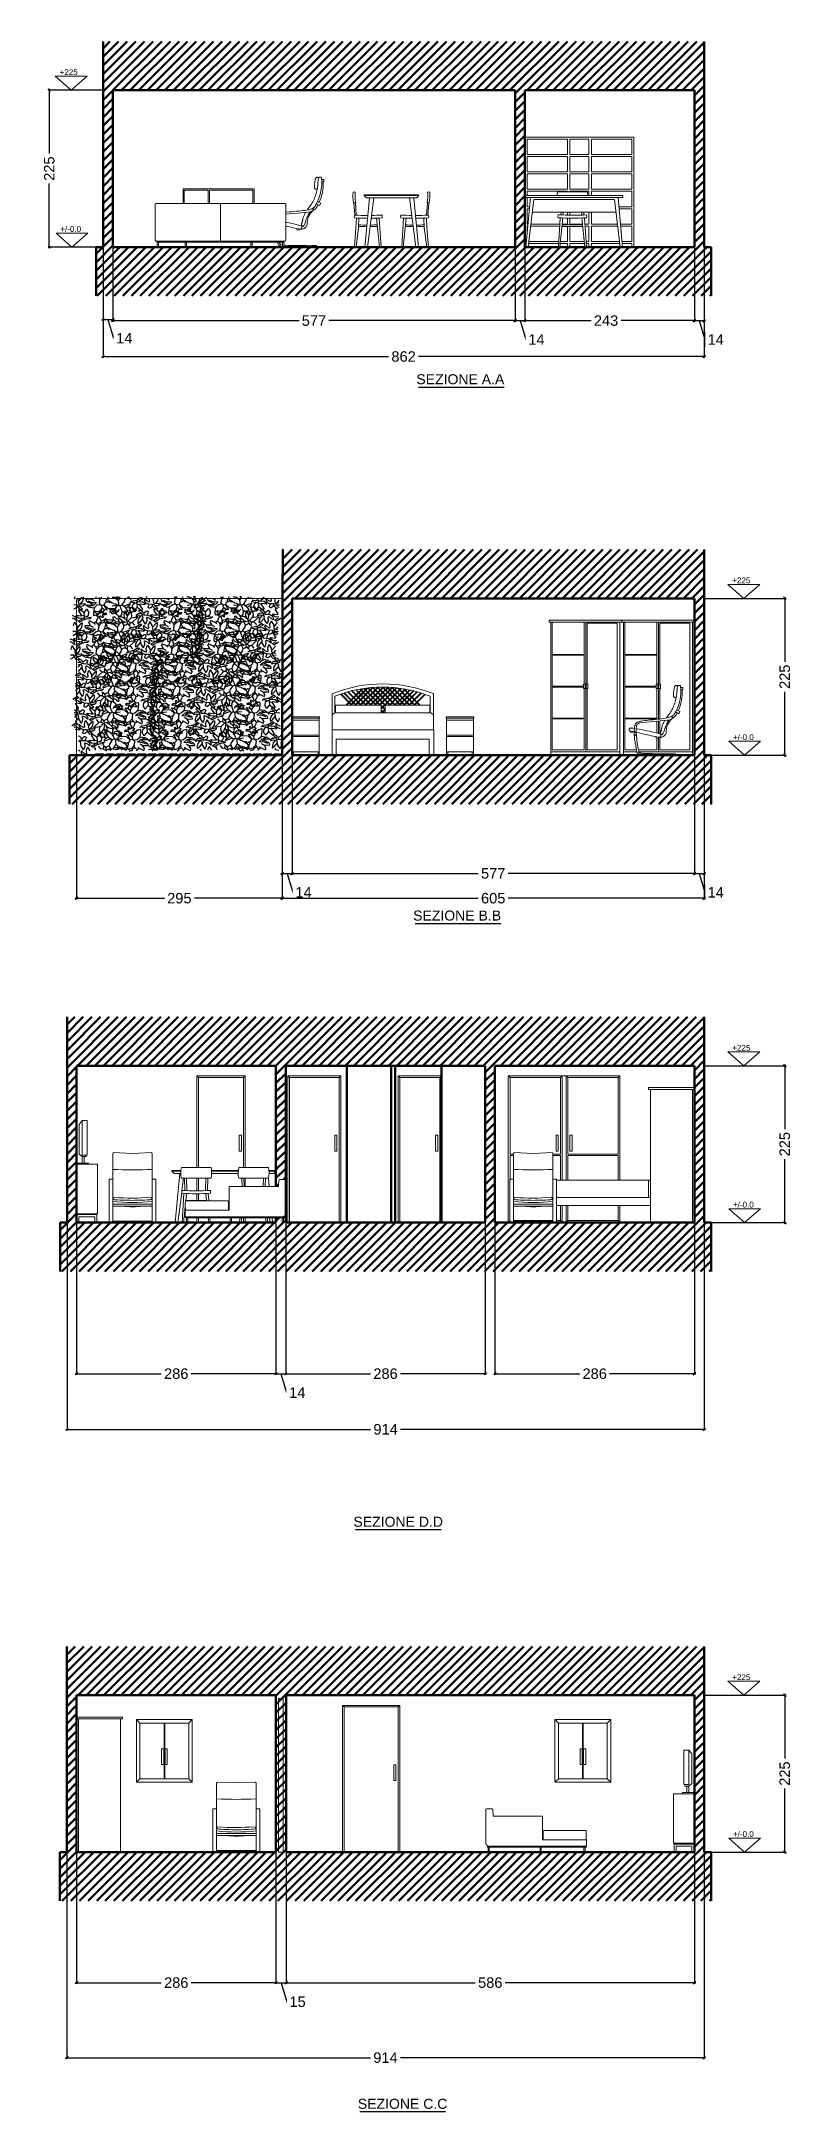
# Model space of a CAD drawing. Header units: inches. Extents: x 2960 to 8891, y 1487 to 4457.
# Drawn here: x 2960 to 4037, y 1487 to 4457 of the extents above; entities that cross this region are included whole.
import ezdxf

# ---------------------------------------------------------------- set-up
doc = ezdxf.new("R2010")
doc.units = ezdxf.units.IN
doc.header["$MEASUREMENT"] = 0
doc.linetypes.add('HIDDEN', pattern=[0.375, 0.25, -0.125])
for name, color, linetype, lineweight in [('A-ELEV-PATT', 8, 'Continuous', 18), ('A-FLOR-FTPT', 6, 'HIDDEN', 13), ('A-FURN', 8, 'Continuous', 20), ('A-WALL-FULL', 7, 'Continuous', 50), ('costruzioni', 2, 'Continuous', 18), ('G-ANNO-DIM', 90, 'Continuous', 18), ('G-HEDGE', 96, 'Continuous', 25)]:
    doc.layers.add(name, color=color, linetype=linetype, lineweight=lineweight)
doc.styles.add('ARIAL', font='arial.ttf')
doc.styles.add('underline', font='arial.ttf')
doc.dimstyles.new('TICK_36', dxfattribs={"dimtxt": 15, "dimasz": 3.6, "dimexe": 1.8, "dimexo": 1.2, "dimgap": 1.8, "dimtad": 0, "dimdec": 0, "dimzin": 0, "dimdsep": 46, "dimtxsty": 'ARIAL', "dimblk": 'OBLIQUE', "dimcen": 1.8, "dimdle": 1.8, "dimclrd": 256, "dimclrt": 256, "dimadec": 0, "dimazin": 0, "dimtfac": 1, "dimtdec": 0, "dimtmove": 1, "dimatfit": 3, "dimldrblk": 'OPEN90', "dimfxl": 1, "dimtfill": 1, "dimtolj": 1, "dimtzin": 0, "dimarcsym": 0})

msp = doc.modelspace()

# ---------------------------------------------------------------- texts
at = {"style": 'underline'}
for s, p in [('SEZIONE A.A', (3497.7, 3964.9)), ('SEZIONE D.D', (3407.5, 2326.1)), ('SEZIONE C.C', (3413.8, 1491.2))]:
    msp.add_text(s, height=14.381, dxfattribs=at).set_placement(p)
at = {"layer": 'G-ANNO-DIM', "style": 'underline'}
for s, p in [('+225', (2986.1, 4408.4)), ('+/-0.0', (2987.2, 4183.4)), ('+225', (3950.6, 3679.5)), ('+/-0.0', (3951.7, 3454.5)), ('+225', (3950.6, 3009)), ('+/-0.0', (3951.7, 2784)), ('+225', (3950.6, 2106.2)), ('+/-0.0', (3951.7, 1881.2))]:
    msp.add_text(s, height=8.28, dxfattribs=at).set_placement(p)

# ---------------------------------------------------------------- blocks, each defined once
blk = doc.blocks.new('A$C3DB733C8')
for p, q in [((-154.5, 98.4), (-154.5, 40.1)), ((66.8, 98.4), (66.8, 40.1)), ((-151.5, 35.4), (-43.8, 35.4)), ((63.8, 35.4), (-43.8, 35.4))]:
    blk.add_line(p, q)
for points in [[(-154.5, 98.4), (-154.3, 99), (-153.5, 99.2), (-45, 99.2), (-43.8, 98.2), (-43.8, 46.9), (-43.8, 33.6), (-150.8, 33.6), (-151.5, 34.1), (-151.5, 35.4), (-153.5, 35.3), (-154.3, 36.8), (-154.5, 40.1)], [(66.8, 98.4), (66.6, 99), (65.9, 99.2), (-42.6, 99.2), (-43.8, 98.2), (-43.8, 46.9), (-43.8, 33.6), (63.1, 33.6), (63.9, 34.1), (63.8, 35.4), (65.9, 35.3), (66.6, 36.8), (66.8, 40.1)], [(-148.8, 33.6), (-148.8, 25.6), (-151.1, 25.6), (-151.1, 33.8)], [(61.2, 33.6), (61.2, 25.6), (63.5, 25.6), (63.5, 33.8)]]:
    blk.add_lwpolyline(points)
blk = doc.blocks.new('divano lato')
for p, q in [((30.707, 8.736), (30.704, 8.723)), ((30.704, 8.723), (30.704, 8.397)), ((31.414, 8.736), (30.707, 8.736)), ((31.415, 8.832), (31.414, 8.736)), ((31.43, 8.84), (31.415, 8.832)), ((31.505, 8.84), (31.43, 8.84)), ((31.516, 8.834), (31.505, 8.84)), ((31.516, 8.349), (31.516, 8.834)), ((30.075, 8.469), (30.076, 8.492)), ((30.076, 8.446), (30.075, 8.469)), ((30.075, 8.397), (30.075, 8.296)), ((30.704, 8.397), (30.075, 8.397)), ((30.076, 8.492), (30.077, 8.511)), ((30.077, 8.425), (30.076, 8.446)), ((30.077, 8.511), (30.079, 8.525)), ((30.079, 8.408), (30.077, 8.425)), ((30.079, 8.525), (30.082, 8.531)), ((30.082, 8.397), (30.079, 8.408)), ((30.082, 8.531), (30.69, 8.531)), ((30.689, 8.397), (30.693, 8.409)), ((30.691, 8.527), (30.69, 8.531)), ((30.694, 8.511), (30.691, 8.527)), ((30.693, 8.409), (30.695, 8.424)), ((30.695, 8.49), (30.694, 8.511)), ((30.696, 8.467), (30.695, 8.49)), ((30.695, 8.444), (30.696, 8.467)), ((30.695, 8.424), (30.695, 8.444)), ((31.472, 8.303), (31.506, 8.32)), ((31.506, 8.32), (31.516, 8.349)), ((30.075, 8.296), (30.079, 8.296)), ((30.079, 8.292), (30.079, 8.299)), ((30.084, 8.304), (31.491, 8.304)), ((31.491, 8.288), (30.084, 8.288)), ((30.092, 8.219), (30.092, 8.288)), ((30.11, 8.219), (30.092, 8.219)), ((30.11, 8.288), (30.11, 8.219)), ((30.721, 8.219), (30.721, 8.288)), ((30.739, 8.219), (30.721, 8.219)), ((30.739, 8.288), (30.739, 8.219)), ((31.467, 8.219), (31.467, 8.288)), ((31.484, 8.219), (31.467, 8.219)), ((31.484, 8.288), (31.484, 8.219)), ((31.495, 8.299), (31.495, 8.292))]:
    blk.add_line(p, q)
for centre, start, end in [((30.084, 8.299), 90, 180), ((30.084, 8.292), 180, 270), ((31.491, 8.299), 360, 90), ((31.491, 8.292), 270, 0)]:
    blk.add_arc(centre, 0.00424, start, end)
blk = doc.blocks.new('poltrona frontale')
at = {"layer": 'A-FURN'}
for p, q in [((19.405, 1.59), (19.121, 1.59)), ((19.121, 1.569), (19.405, 1.569)), ((19.405, 1.59), (19.689, 1.59)), ((19.689, 1.569), (19.405, 1.569))]:
    blk.add_line(p, q, dxfattribs=at)
for points in [[(19.121, 1.819), (19.121, 2.561)], [(19.133, 2.571), (19.405, 2.56)], [(19.677, 2.571), (19.405, 2.56)], [(19.689, 1.819), (19.689, 2.561)]]:
    blk.add_lwpolyline(points, dxfattribs=at)
for points in [[(19.069, 2.19), (19.121, 2.19), (19.121, 1.568), (19.069, 1.568)], [(19.741, 2.19), (19.689, 2.19), (19.689, 1.568), (19.741, 1.568)], [(19.689, 1.833), (19.121, 1.833), (19.121, 1.805), (19.689, 1.805)]]:
    blk.add_lwpolyline(points, close=True, dxfattribs=at)
for centre, radius, start, end in [((19.134, 2.558), 0.0136, 84.7605, 167.239), ((19.675, 2.558), 0.0136, 12.761, 95.2395), ((19.4, 7.997), 5.673, 267.1838, 272.9169), ((19.406, 5.471), 3.583, 265.4461, 269.9874), ((19.405, 4.481), 2.626, 263.7977, 276.2023), ((19.145, 1.912), 0.0173, 91.5896, 233.4658), ((19.395, 5.108), 3.188, 265.491, 274.8472), ((19.407, 3.028), 1.232, 263.0099, 276.9901), ((19.404, 5.471), 3.583, 270.0126, 274.5539), ((19.663, 1.912), 0.0184, 309.0847, 84.7296)]:
    blk.add_arc(centre, radius, start, end, dxfattribs=at)
blk = doc.blocks.new('A$C36166433')
for p, q in [((-29, 43.4), (-26.1, 44.8)), ((-29, 43.4), (-27.9, 41.4)), ((-27.9, 41.4), (-25.2, 42.9)), ((-22.8, 39.8), (-23.7, 40.5)), ((-22, 39.2), (-22.8, 39.8)), ((-21.1, 38.7), (-22, 39.2)), ((-20.2, 38.3), (-21.1, 38.7)), ((-19.1, 38), (-20.2, 38.3)), ((-18, 37.7), (-19.1, 38)), ((-18.1, 35.8), (5.7, 33.6)), ((-16.7, 37.5), (-18, 37.7)), ((-15.3, 37.2), (-16.7, 37.5)), ((-13.6, 37), (-15.3, 37.2)), ((-11.7, 36.8), (-13.6, 37)), ((-9.8, 36.6), (-11.7, 36.8)), ((-7.7, 36.4), (-9.8, 36.6)), ((-5.7, 36.2), (-7.7, 36.4)), ((-3.7, 36), (-5.7, 36.2)), ((-1.8, 35.9), (-3.7, 36)), ((-0.1, 35.7), (-1.8, 35.9)), ((1.4, 35.5), (-0.1, 35.7)), ((2.8, 35.3), (1.4, 35.5)), ((3.9, 35.1), (2.8, 35.3)), ((4.9, 34.9), (3.9, 35.1)), ((5.8, 34.7), (4.9, 34.9)), ((5.7, 33.6), (6.4, 33.1)), ((6.5, 34.5), (5.8, 34.7)), ((6.4, 33.1), (7, 32.6)), ((7.1, 34.2), (6.5, 34.5)), ((7, 32.6), (7.4, 32.2)), ((7.6, 34), (7.1, 34.2)), ((7.4, 32.2), (7.8, 31.8)), ((8.1, 33.7), (7.6, 34)), ((7.9, 18.7), (7.7, 17.1)), ((7.8, 31.8), (8, 31.3)), ((8, 20.3), (7.9, 18.7)), ((8, 31.3), (8.2, 30.9)), ((8.2, 21.8), (8, 20.3)), ((8.4, 33.4), (8.1, 33.7)), ((8.2, 30.9), (8.3, 30.4)), ((8.3, 23.2), (8.2, 21.8)), ((8.3, 30.4), (8.3, 29.9)), ((8.3, 29.9), (8.4, 29.4)), ((8.4, 24.5), (8.3, 23.2)), ((8.7, 33), (8.4, 33.4)), ((8.4, 29.4), (8.5, 28.8)), ((8.5, 25.6), (8.4, 24.5)), ((8.5, 28.8), (8.5, 28.1)), ((8.5, 28.1), (8.5, 27.4)), ((8.5, 27.4), (8.5, 26.5)), ((8.5, 26.5), (8.5, 25.6)), ((9, 32.6), (8.7, 33)), ((9.2, 32.2), (9, 32.6)), ((9.4, 31.7), (9.2, 32.2)), ((9.5, 31.2), (9.4, 31.7)), ((9.4, 17.2), (9.6, 18.3)), ((9.7, 30.6), (9.5, 31.2)), ((9.6, 18.3), (9.8, 19.4)), ((9.8, 30), (9.7, 30.6)), ((9.9, 29.3), (9.8, 30)), ((9.8, 19.4), (9.9, 20.5)), ((10, 28.5), (9.9, 29.3)), ((9.9, 20.5), (10, 21.7)), ((10.1, 27.7), (10, 28.5)), ((10, 21.7), (10.1, 22.8)), ((10.2, 26.8), (10.1, 27.7)), ((10.1, 22.8), (10.2, 23.9)), ((10.2, 25.9), (10.2, 26.8)), ((10.2, 24.9), (10.2, 25.9)), ((10.2, 23.9), (10.2, 24.9)), ((-25.3, 7.1), (-25.3, 5.8)), ((-21.1, 7), (-25.3, 7.1)), ((-25.3, 5.8), (-21.2, 5.8)), ((-21.2, 5.8), (-19.2, 5.7)), ((-19, 6.9), (-21.1, 7)), ((-19.2, 5.7), (-16.7, 5.7)), ((-16.5, 7), (-19, 6.9)), ((-16.7, 5.7), (-14.1, 5.6)), ((-13.8, 7.1), (-16.5, 7)), ((-14.1, 5.6), (-11.3, 5.6)), ((-10.9, 7.1), (-13.8, 7.1)), ((-11.3, 5.6), (-8.5, 5.7)), ((-8.1, 7.1), (-10.9, 7.1)), ((-8.5, 5.7), (-5.8, 5.7)), ((-5.3, 7.2), (-8.1, 7.1)), ((-5.8, 5.7), (-3.2, 5.8)), ((-2.8, 7.2), (-5.3, 7.2)), ((-3.2, 5.8), (-1, 5.8)), ((-0.6, 7.2), (-2.8, 7.2)), ((-1, 5.8), (0.9, 5.9)), ((1.1, 7.3), (-0.6, 7.2)), ((0.9, 5.9), (2.4, 6)), ((2.5, 7.4), (1.1, 7.3)), ((2.4, 6), (3.6, 6.2)), ((3.5, 7.5), (2.5, 7.4)), ((4.3, 7.5), (3.5, 7.5)), ((3.6, 6.2), (4.5, 6.3)), ((4.8, 7.6), (4.3, 7.5)), ((4.5, 6.3), (5.2, 6.4)), ((5.2, 7.7), (4.8, 7.6)), ((5.4, 7.9), (5.2, 7.7)), ((5.2, 6.4), (5.7, 6.6)), ((5.5, 8), (5.4, 7.9)), ((5.7, 8.1), (5.5, 8)), ((5.8, 8.3), (5.7, 8.1)), ((5.7, 6.6), (6.1, 6.7)), ((6, 8.5), (5.8, 8.3)), ((6.1, 8.8), (6, 8.5)), ((6.3, 9.2), (6.1, 8.8)), ((6.1, 6.7), (6.4, 6.9)), ((6.5, 9.8), (6.3, 9.2)), ((6.4, 6.9), (6.7, 7.1)), ((6.6, 10.5), (6.5, 9.8)), ((6.8, 11.5), (6.6, 10.5)), ((6.7, 7.1), (6.9, 7.3)), ((7, 12.7), (6.8, 11.5)), ((6.9, 7.3), (7.1, 7.6)), ((7.2, 14), (7, 12.7)), ((7.1, 7.6), (7.3, 7.8)), ((7.5, 15.5), (7.2, 14)), ((7.3, 7.8), (7.5, 8.1)), ((7.7, 17.1), (7.5, 15.5)), ((7.5, 8.1), (7.6, 8.5)), ((7.6, 8.5), (7.8, 8.9)), ((7.8, 8.9), (7.9, 9.3)), ((7.9, 9.3), (8.1, 9.8)), ((8.1, 9.8), (8.2, 10.4)), ((8.2, 10.4), (8.3, 11)), ((8.3, 11), (8.5, 11.7)), ((8.5, 11.7), (8.6, 12.5)), ((8.6, 12.5), (8.8, 13.3)), ((8.8, 13.3), (8.9, 14.2)), ((8.9, 14.2), (9.1, 15.1)), ((9.1, 15.1), (9.3, 16.1)), ((9.3, 16.1), (9.4, 17.2))]:
    blk.add_line(p, q)
for points in [[(-29.5, 63.7), (-29.5, 63.7), (-31.5, 63.7), (-31.5, 61.7), (-29.7, 61.7)], [(-28.8, 65.6), (-27.5, 65.6)], [(-27.5, 65.6), (-27.3, 65.5), (-27.2, 65.3), (-27.1, 65), (-26.9, 64.7), (-26.8, 64.3), (-26.7, 63.8), (-26.6, 63.3), (-26.6, 62.7), (-26.5, 62.1), (-26.5, 61.4), (-26.4, 60.7), (-26.4, 60), (-26.3, 59.2), (-26.2, 58.3), (-26.1, 57.3), (-26, 56.3), (-25.8, 55.2), (-25.5, 54), (-25.2, 52.8), (-24.9, 51.6), (-24.5, 50.4), (-24.1, 49.1), (-23.6, 47.9), (-23.1, 46.7), (-22.6, 45.6), (-22, 44.6), (-21.4, 43.5), (-20.8, 42.6), (-20.2, 41.6), (-19.6, 40.8), (-19, 39.9), (-18.4, 39.1), (-17.9, 38.3), (-17.4, 37.6)], [(-25.8, 55.5), (-25.5, 55.4), (-25.2, 55.3), (-24.9, 55.2), (-24.6, 55.3), (-24.4, 55.3), (-24.2, 55.5), (-24, 55.6), (-23.8, 55.8), (-23.7, 55.9), (-23.6, 56.1), (-23.5, 56.4), (-23.5, 56.6), (-23.4, 56.9), (-23.4, 57.3), (-23.4, 57.7), (-23.4, 58.2), (-23.5, 58.8), (-23.5, 59.5), (-23.6, 60.1), (-23.7, 60.8), (-23.8, 61.5), (-23.9, 62.2), (-24, 62.8), (-24.1, 63.3), (-24.2, 63.8), (-24.3, 64.2), (-24.4, 64.5), (-24.6, 64.8), (-24.7, 65), (-24.8, 65.2), (-25, 65.3), (-25.2, 65.4), (-25.4, 65.5), (-25.6, 65.5), (-25.8, 65.5), (-26, 65.5), (-26.3, 65.5), (-26.5, 65.4), (-26.8, 65.2), (-27.1, 64.9)], [(-26.7, 63.5), (-26.7, 63.5)], [(-16.1, 35.6), (-15.9, 35.4), (-15.5, 34.7), (-15.1, 34.1), (-14.8, 33.4), (-14.5, 32.9), (-14.3, 32.3), (-14.1, 31.8), (-13.9, 31.3), (-13.8, 30.8), (-13.7, 30.3), (-13.6, 29.9), (-13.5, 29.5), (-13.4, 29.1), (-13.3, 28.7), (-13.3, 28.4), (-13.2, 28.1), (-13.1, 27.7), (-13.1, 27.4), (-13, 27.1), (-12.9, 26.8), (-12.8, 26.6), (-12.7, 26.3), (-12.6, 26), (-12.5, 25.8), (-12.4, 25.5), (-12.3, 25.3), (-12.3, 25), (-12.3, 24.8), (-12.3, 24.5), (-12.4, 24.3), (-12.5, 24.1), (-12.7, 23.9), (-12.9, 23.7), (-13.1, 23.6), (-13.3, 23.6), (-13.5, 23.6), (-13.7, 23.6), (-14, 23.8), (-14.2, 24), (-14.4, 24.3), (-14.7, 24.7), (-14.9, 25.2), (-15.2, 25.9), (-15.5, 26.6), (-15.8, 27.5), (-16.1, 28.6), (-16.5, 29.7), (-16.9, 30.9), (-17.5, 32.2), (-18.1, 33.5), (-18.9, 34.9), (-19.7, 36.1)], [(-12.8, 23.8), (-11.6, 24.2), (-9.9, 24.7), (-7.9, 25.2), (-5.5, 25.7), (-3.1, 26.3), (-0.6, 26.8), (1.8, 27.3), (4, 27.8), (5.9, 28.1), (7.5, 28.4), (8.5, 28.6)], [(8.5, 25.4), (7.7, 25.2), (6, 24.9), (4, 24.4), (1.9, 24), (-0.2, 23.5), (-2.4, 23), (-4.4, 22.5), (-6.2, 22.1), (-7.9, 21.8), (-9.1, 21.5), (-10.2, 21.3), (-10.9, 21.2), (-11.5, 21.2), (-11.8, 21.2), (-12.1, 21.3), (-12.3, 21.4), (-12.4, 21.6), (-12.5, 21.8), (-12.6, 22), (-12.7, 22.3), (-12.7, 22.6), (-12.8, 22.9), (-12.8, 23.2), (-12.8, 23.5), (-12.8, 23.8)], [(-10.3, 20.1), (-10.7, 21.3)], [(-10.3, 20.1), (-8.4, 20.6), (-8.7, 21.6)], [(10, 28.8), (10, 28.8), (10.9, 29), (11.6, 29.1), (12.2, 29.1), (12.7, 29.1), (13.1, 29.2), (13.4, 29.1), (13.7, 29.1), (13.9, 29.1), (14.1, 29), (14.2, 29), (14.3, 28.9), (14.3, 28.7), (14.4, 28.6), (14.4, 28.5), (14.5, 28.3), (14.5, 28.2), (14.5, 28), (14.5, 27.8), (14.6, 27.7), (14.6, 27.5), (14.5, 27.4), (14.5, 27.2), (14.5, 27.1), (14.4, 27), (14.4, 26.9), (14.2, 26.8), (14.1, 26.7), (13.9, 26.6), (13.6, 26.5), (13.2, 26.4), (12.8, 26.3), (12.2, 26.2), (11.4, 26), (10.4, 25.8), (10.2, 25.8)], [(11.4, 26), (11.5, 25.2), (13.4, 25.5), (13.2, 26.4)]]:
    blk.add_lwpolyline(points)
for centre in [(-22.5, 38.5), (9.2, 23.1), (9.3, 25.7)]:
    blk.add_circle(centre, 0.295)
for centre, radius, start, end in [((3.5, 58.9), 34.4, 175.3648, 205.4972), ((6.1, 60.3), 35.8, 172.3224, 213.5756), ((-28.9, 65.1), 0.502, 86.3923, 181.379), ((-17.2, 45.8), 10.1, 201.3538, 264.8456), ((-31.9, 26.1), 14.7, 356.7367, 49.6259), ((-11.5, 27), 6.12, 196.9137, 278.108)]:
    blk.add_arc(centre, radius, start, end)
blk = doc.blocks.new('_Oblique')
at = {"color": 0, "linetype": 'ByBlock', "lineweight": -2}
blk.add_line((-0.5, -0.5), (0.5, 0.5), dxfattribs=at)
blk = doc.blocks.new('*D40')
at = {"layer": 'Defpoints', "color": 0, "transparency": 16777216}
for p in [(3048.4, 4161.7), (3062.4, 4161.7), (3062.4, 4057.9)]:
    blk.add_point(p, dxfattribs=at)
at = {"layer": 'G-ANNO-DIM', "color": 0, "lineweight": -2, "transparency": 16777216}
for p, q in [((3048.4, 4160.5), (3048.4, 4056.1)), ((3062.4, 4160.5), (3062.4, 4056.1))]:
    blk.add_line(p, q, dxfattribs=at)
at = {"layer": 'G-ANNO-DIM', "lineweight": -2, "transparency": 16777216}
for p, q in [((3046.6, 4057.9), (3064.2, 4057.9)), ((3055.4, 4057.9), (3063.5, 4030.9)), ((3063.5, 4030.9), (3067.1, 4030.9))]:
    blk.add_line(p, q, dxfattribs=at)
at = {"layer": 'G-ANNO-DIM', "transparency": 16777216, "insert": (3078.9, 4030.9), "char_height": 15, "attachment_point": 5, "style": 'ARIAL', "bg_fill": 3, "box_fill_scale": 1.25, "bg_fill_color": 256, "bg_fill_true_color": 13158600, "bg_fill_transparency": 0}
blk.add_mtext('\\A1;14', dxfattribs=at)
at = {"layer": 'G-ANNO-DIM', "lineweight": -2, "transparency": 16777216, "xscale": 3.6, "yscale": 3.6, "zscale": 3.6, "rotation": 180}
blk.add_blockref('_Oblique', (3048.4, 4057.9), dxfattribs=at)
at = {"layer": 'G-ANNO-DIM', "lineweight": -2, "transparency": 16777216, "xscale": 3.6, "yscale": 3.6, "zscale": 3.6}
blk.add_blockref('_Oblique', (3062.4, 4057.9), dxfattribs=at)
blk = doc.blocks.new('_Open90')
at = {"color": 0, "linetype": 'ByBlock', "lineweight": -2}
for p, q in [((0, 0), (-1, 0)), ((-0.5, 0.5), (0, 0)), ((0, 0), (-0.5, -0.5))]:
    blk.add_line(p, q, dxfattribs=at)
blk = doc.blocks.new('*D41')
at = {"layer": 'Defpoints', "color": 0, "transparency": 16777216}
for p in [(3639.4, 4161.7), (3653.4, 4161.7), (3653.4, 4056.1)]:
    blk.add_point(p, dxfattribs=at)
at = {"layer": 'G-ANNO-DIM', "color": 0, "lineweight": -2, "transparency": 16777216}
for p, q in [((3639.4, 4160.5), (3639.4, 4054.3)), ((3653.4, 4160.5), (3653.4, 4054.3))]:
    blk.add_line(p, q, dxfattribs=at)
at = {"layer": 'G-ANNO-DIM', "lineweight": -2, "transparency": 16777216}
for p, q in [((3637.6, 4056.1), (3655.2, 4056.1)), ((3646.4, 4056.1), (3654.5, 4029.1)), ((3654.5, 4029.1), (3658.1, 4029.1))]:
    blk.add_line(p, q, dxfattribs=at)
at = {"layer": 'G-ANNO-DIM', "transparency": 16777216, "insert": (3669.9, 4029.1), "char_height": 15, "attachment_point": 5, "style": 'ARIAL', "bg_fill": 3, "box_fill_scale": 1.25, "bg_fill_color": 256, "bg_fill_true_color": 13158600, "bg_fill_transparency": 0}
blk.add_mtext('\\A1;14', dxfattribs=at)
at = {"layer": 'G-ANNO-DIM', "lineweight": -2, "transparency": 16777216, "xscale": 3.6, "yscale": 3.6, "zscale": 3.6, "rotation": 180}
blk.add_blockref('_Oblique', (3639.4, 4056.1), dxfattribs=at)
at = {"layer": 'G-ANNO-DIM', "lineweight": -2, "transparency": 16777216, "xscale": 3.6, "yscale": 3.6, "zscale": 3.6}
blk.add_blockref('_Oblique', (3653.4, 4056.1), dxfattribs=at)
blk = doc.blocks.new('*D42')
at = {"layer": 'Defpoints', "color": 0, "transparency": 16777216}
for p in [(3896.4, 4161.7), (3910.4, 4161.7), (3910.4, 4056.1)]:
    blk.add_point(p, dxfattribs=at)
at = {"layer": 'G-ANNO-DIM', "color": 0, "lineweight": -2, "transparency": 16777216}
for p, q in [((3896.4, 4160.5), (3896.4, 4054.3)), ((3910.4, 4160.5), (3910.4, 4054.3))]:
    blk.add_line(p, q, dxfattribs=at)
at = {"layer": 'G-ANNO-DIM', "lineweight": -2, "transparency": 16777216}
for p, q in [((3894.6, 4056.1), (3912.2, 4056.1)), ((3903.4, 4056.1), (3911.5, 4029.1)), ((3911.5, 4029.1), (3915.1, 4029.1))]:
    blk.add_line(p, q, dxfattribs=at)
at = {"layer": 'G-ANNO-DIM', "transparency": 16777216, "insert": (3926.9, 4029.1), "char_height": 15, "attachment_point": 5, "style": 'ARIAL', "bg_fill": 3, "box_fill_scale": 1.25, "bg_fill_color": 256, "bg_fill_true_color": 13158600, "bg_fill_transparency": 0}
blk.add_mtext('\\A1;14', dxfattribs=at)
at = {"layer": 'G-ANNO-DIM', "lineweight": -2, "transparency": 16777216, "xscale": 3.6, "yscale": 3.6, "zscale": 3.6, "rotation": 180}
blk.add_blockref('_Oblique', (3896.4, 4056.1), dxfattribs=at)
at = {"layer": 'G-ANNO-DIM', "lineweight": -2, "transparency": 16777216, "xscale": 3.6, "yscale": 3.6, "zscale": 3.6}
blk.add_blockref('_Oblique', (3910.4, 4056.1), dxfattribs=at)
blk = doc.blocks.new('*D43')
at = {"layer": 'Defpoints', "color": 0, "transparency": 16777216}
for p in [(3639.4, 4107.4), (3062.4, 4081.2), (3639.4, 4056.1)]:
    blk.add_point(p, dxfattribs=at)
at = {"layer": 'G-ANNO-DIM', "color": 0, "lineweight": -2, "transparency": 16777216}
for p, q in [((3639.4, 4106.2), (3639.4, 4054.3)), ((3062.4, 4080), (3062.4, 4054.3))]:
    blk.add_line(p, q, dxfattribs=at)
at = {"layer": 'G-ANNO-DIM', "lineweight": -2, "transparency": 16777216}
for p, q in [((3060.6, 4056.1), (3332.5, 4056.1)), ((3641.2, 4056.1), (3369.2, 4056.1))]:
    blk.add_line(p, q, dxfattribs=at)
at = {"layer": 'G-ANNO-DIM', "lineweight": -2, "transparency": 16777216, "xscale": 3.6, "yscale": 3.6, "zscale": 3.6, "rotation": 180}
blk.add_blockref('_Oblique', (3062.4, 4056.1), dxfattribs=at)
at = {"layer": 'G-ANNO-DIM', "lineweight": -2, "transparency": 16777216, "xscale": 3.6, "yscale": 3.6, "zscale": 3.6}
blk.add_blockref('_Oblique', (3639.4, 4056.1), dxfattribs=at)
at = {"layer": 'G-ANNO-DIM', "transparency": 16777216, "insert": (3350.9, 4056.1), "char_height": 15, "attachment_point": 5, "style": 'ARIAL', "bg_fill": 3, "box_fill_scale": 1.25, "bg_fill_color": 256, "bg_fill_true_color": 13158600, "bg_fill_transparency": 0}
blk.add_mtext('\\A1;577', dxfattribs=at)
blk = doc.blocks.new('*D44')
at = {"layer": 'Defpoints', "color": 0, "transparency": 16777216}
for p in [(3653.4, 4161.7), (3896.4, 4161.7), (3896.4, 4056.1)]:
    blk.add_point(p, dxfattribs=at)
at = {"layer": 'G-ANNO-DIM', "color": 0, "lineweight": -2, "transparency": 16777216}
for p, q in [((3653.4, 4160.5), (3653.4, 4054.3)), ((3896.4, 4160.5), (3896.4, 4054.3))]:
    blk.add_line(p, q, dxfattribs=at)
at = {"layer": 'G-ANNO-DIM', "lineweight": -2, "transparency": 16777216}
for p, q in [((3651.6, 4056.1), (3751.2, 4056.1)), ((3898.2, 4056.1), (3788.2, 4056.1))]:
    blk.add_line(p, q, dxfattribs=at)
at = {"layer": 'G-ANNO-DIM', "lineweight": -2, "transparency": 16777216, "xscale": 3.6, "yscale": 3.6, "zscale": 3.6, "rotation": 180}
blk.add_blockref('_Oblique', (3653.4, 4056.1), dxfattribs=at)
at = {"layer": 'G-ANNO-DIM', "lineweight": -2, "transparency": 16777216, "xscale": 3.6, "yscale": 3.6, "zscale": 3.6}
blk.add_blockref('_Oblique', (3896.4, 4056.1), dxfattribs=at)
at = {"layer": 'G-ANNO-DIM', "transparency": 16777216, "insert": (3769.7, 4056.1), "char_height": 15, "attachment_point": 5, "style": 'ARIAL', "bg_fill": 3, "box_fill_scale": 1.25, "bg_fill_color": 256, "bg_fill_true_color": 13158600, "bg_fill_transparency": 0}
blk.add_mtext('\\A1;243', dxfattribs=at)
blk = doc.blocks.new('*D45')
at = {"layer": 'Defpoints', "color": 0, "transparency": 16777216}
for p in [(3048.4, 4161.7), (3910.4, 4081.6), (3910.4, 4004.6)]:
    blk.add_point(p, dxfattribs=at)
at = {"layer": 'G-ANNO-DIM', "color": 0, "lineweight": -2, "transparency": 16777216}
for p, q in [((3048.4, 4160.5), (3048.4, 4002.8)), ((3910.4, 4080.4), (3910.4, 4002.8))]:
    blk.add_line(p, q, dxfattribs=at)
at = {"layer": 'G-ANNO-DIM', "lineweight": -2, "transparency": 16777216}
for p, q in [((3046.6, 4004.6), (3461.1, 4004.6)), ((3912.2, 4004.6), (3497.7, 4004.6))]:
    blk.add_line(p, q, dxfattribs=at)
at = {"layer": 'G-ANNO-DIM', "lineweight": -2, "transparency": 16777216, "xscale": 3.6, "yscale": 3.6, "zscale": 3.6, "rotation": 180}
blk.add_blockref('_Oblique', (3048.4, 4004.6), dxfattribs=at)
at = {"layer": 'G-ANNO-DIM', "lineweight": -2, "transparency": 16777216, "xscale": 3.6, "yscale": 3.6, "zscale": 3.6}
blk.add_blockref('_Oblique', (3910.4, 4004.6), dxfattribs=at)
at = {"layer": 'G-ANNO-DIM', "transparency": 16777216, "insert": (3479.4, 4004.6), "char_height": 15, "attachment_point": 5, "style": 'ARIAL', "bg_fill": 3, "box_fill_scale": 1.25, "bg_fill_color": 256, "bg_fill_true_color": 13158600, "bg_fill_transparency": 0}
blk.add_mtext('\\A1;862', dxfattribs=at)
blk = doc.blocks.new('*D46')
at = {"layer": 'Defpoints', "color": 0, "transparency": 16777216}
for p in [(2971.4, 4386.7), (3048.4, 4386.7), (3048.4, 4161.7)]:
    blk.add_point(p, dxfattribs=at)
at = {"layer": 'G-ANNO-DIM', "color": 0, "lineweight": -2, "transparency": 16777216}
for p, q in [((3047.2, 4386.7), (2969.6, 4386.7)), ((3047.2, 4161.7), (2969.6, 4161.7))]:
    blk.add_line(p, q, dxfattribs=at)
at = {"layer": 'G-ANNO-DIM', "lineweight": -2, "transparency": 16777216}
for p, q in [((2971.4, 4388.5), (2971.4, 4292.7)), ((2971.4, 4159.9), (2971.4, 4255.6))]:
    blk.add_line(p, q, dxfattribs=at)
at = {"layer": 'G-ANNO-DIM', "lineweight": -2, "transparency": 16777216, "xscale": 3.6, "yscale": 3.6, "zscale": 3.6}
for p, rotation in [((2971.4, 4386.7), 90), ((2971.4, 4161.7), 270)]:
    blk.add_blockref('_Oblique', p, dxfattribs=dict(at, rotation=rotation))
at = {"layer": 'G-ANNO-DIM', "transparency": 16777216, "insert": (2971.4, 4274.2), "char_height": 15, "attachment_point": 5, "rotation": 90, "style": 'ARIAL', "bg_fill": 3, "box_fill_scale": 1.25, "bg_fill_color": 256, "bg_fill_true_color": 13158600, "bg_fill_transparency": 0}
blk.add_mtext('\\A1;225', dxfattribs=at)
blk = doc.blocks.new('*D47')
at = {"layer": 'Defpoints', "color": 0, "transparency": 16777216}
for p in [(3305.4, 3320), (3319.4, 3320), (3319.4, 3263.2)]:
    blk.add_point(p, dxfattribs=at)
at = {"layer": 'G-ANNO-DIM', "color": 0, "lineweight": -2, "transparency": 16777216}
for p, q in [((3305.4, 3318.8), (3305.4, 3261.4)), ((3319.4, 3318.8), (3319.4, 3261.4))]:
    blk.add_line(p, q, dxfattribs=at)
at = {"layer": 'G-ANNO-DIM', "lineweight": -2, "transparency": 16777216}
for p, q in [((3303.6, 3263.2), (3321.2, 3263.2)), ((3312.4, 3263.2), (3320.5, 3236.1)), ((3320.5, 3236.1), (3324.1, 3236.1))]:
    blk.add_line(p, q, dxfattribs=at)
at = {"layer": 'G-ANNO-DIM', "transparency": 16777216, "insert": (3335.9, 3236.1), "char_height": 15, "attachment_point": 5, "style": 'ARIAL', "bg_fill": 3, "box_fill_scale": 1.25, "bg_fill_color": 256, "bg_fill_true_color": 13158600, "bg_fill_transparency": 0}
blk.add_mtext('\\A1;14', dxfattribs=at)
at = {"layer": 'G-ANNO-DIM', "lineweight": -2, "transparency": 16777216, "xscale": 3.6, "yscale": 3.6, "zscale": 3.6, "rotation": 180}
blk.add_blockref('_Oblique', (3305.4, 3263.2), dxfattribs=at)
at = {"layer": 'G-ANNO-DIM', "lineweight": -2, "transparency": 16777216, "xscale": 3.6, "yscale": 3.6, "zscale": 3.6}
blk.add_blockref('_Oblique', (3319.4, 3263.2), dxfattribs=at)
blk = doc.blocks.new('*D48')
at = {"layer": 'Defpoints', "color": 0, "transparency": 16777216}
for p in [(3896.4, 3432.8), (3910.4, 3432.8), (3910.4, 3263.2)]:
    blk.add_point(p, dxfattribs=at)
at = {"layer": 'G-ANNO-DIM', "color": 0, "lineweight": -2, "transparency": 16777216}
for p, q in [((3896.4, 3431.6), (3896.4, 3261.4)), ((3910.4, 3431.6), (3910.4, 3261.4))]:
    blk.add_line(p, q, dxfattribs=at)
at = {"layer": 'G-ANNO-DIM', "lineweight": -2, "transparency": 16777216}
for p, q in [((3894.6, 3263.2), (3912.2, 3263.2)), ((3903.4, 3263.2), (3911.5, 3236.1)), ((3911.5, 3236.1), (3915.1, 3236.1))]:
    blk.add_line(p, q, dxfattribs=at)
at = {"layer": 'G-ANNO-DIM', "transparency": 16777216, "insert": (3926.9, 3236.1), "char_height": 15, "attachment_point": 5, "style": 'ARIAL', "bg_fill": 3, "box_fill_scale": 1.25, "bg_fill_color": 256, "bg_fill_true_color": 13158600, "bg_fill_transparency": 0}
blk.add_mtext('\\A1;14', dxfattribs=at)
at = {"layer": 'G-ANNO-DIM', "lineweight": -2, "transparency": 16777216, "xscale": 3.6, "yscale": 3.6, "zscale": 3.6, "rotation": 180}
blk.add_blockref('_Oblique', (3896.4, 3263.2), dxfattribs=at)
at = {"layer": 'G-ANNO-DIM', "lineweight": -2, "transparency": 16777216, "xscale": 3.6, "yscale": 3.6, "zscale": 3.6}
blk.add_blockref('_Oblique', (3910.4, 3263.2), dxfattribs=at)
blk = doc.blocks.new('*D49')
at = {"layer": 'Defpoints', "color": 0, "transparency": 16777216}
for p in [(3319.4, 3432.8), (3896.4, 3432.8), (3896.4, 3263.2)]:
    blk.add_point(p, dxfattribs=at)
at = {"layer": 'G-ANNO-DIM', "color": 0, "lineweight": -2, "transparency": 16777216}
for p, q in [((3319.4, 3431.6), (3319.4, 3261.4)), ((3896.4, 3431.6), (3896.4, 3261.4))]:
    blk.add_line(p, q, dxfattribs=at)
at = {"layer": 'G-ANNO-DIM', "lineweight": -2, "transparency": 16777216}
for p, q in [((3317.6, 3263.2), (3589.5, 3263.2)), ((3898.2, 3263.2), (3626.3, 3263.2))]:
    blk.add_line(p, q, dxfattribs=at)
at = {"layer": 'G-ANNO-DIM', "lineweight": -2, "transparency": 16777216, "xscale": 3.6, "yscale": 3.6, "zscale": 3.6, "rotation": 180}
blk.add_blockref('_Oblique', (3319.4, 3263.2), dxfattribs=at)
at = {"layer": 'G-ANNO-DIM', "lineweight": -2, "transparency": 16777216, "xscale": 3.6, "yscale": 3.6, "zscale": 3.6}
blk.add_blockref('_Oblique', (3896.4, 3263.2), dxfattribs=at)
at = {"layer": 'G-ANNO-DIM', "transparency": 16777216, "insert": (3607.9, 3263.2), "char_height": 15, "attachment_point": 5, "style": 'ARIAL', "bg_fill": 3, "box_fill_scale": 1.25, "bg_fill_color": 256, "bg_fill_true_color": 13158600, "bg_fill_transparency": 0}
blk.add_mtext('\\A1;577', dxfattribs=at)
blk = doc.blocks.new('*D50')
at = {"layer": 'Defpoints', "color": 0, "transparency": 16777216}
for p in [(3305.4, 3432.8), (3910.4, 3432.8), (3910.4, 3227.6)]:
    blk.add_point(p, dxfattribs=at)
at = {"layer": 'G-ANNO-DIM', "color": 0, "lineweight": -2, "transparency": 16777216}
for p, q in [((3305.4, 3431.6), (3305.4, 3225.8)), ((3910.4, 3431.6), (3910.4, 3225.8))]:
    blk.add_line(p, q, dxfattribs=at)
at = {"layer": 'G-ANNO-DIM', "lineweight": -2, "transparency": 16777216}
for p, q in [((3303.6, 3227.6), (3589.4, 3227.6)), ((3912.2, 3227.6), (3626.4, 3227.6))]:
    blk.add_line(p, q, dxfattribs=at)
at = {"layer": 'G-ANNO-DIM', "lineweight": -2, "transparency": 16777216, "xscale": 3.6, "yscale": 3.6, "zscale": 3.6, "rotation": 180}
blk.add_blockref('_Oblique', (3305.4, 3227.6), dxfattribs=at)
at = {"layer": 'G-ANNO-DIM', "lineweight": -2, "transparency": 16777216, "xscale": 3.6, "yscale": 3.6, "zscale": 3.6}
blk.add_blockref('_Oblique', (3910.4, 3227.6), dxfattribs=at)
at = {"layer": 'G-ANNO-DIM', "transparency": 16777216, "insert": (3607.9, 3227.6), "char_height": 15, "attachment_point": 5, "style": 'ARIAL', "bg_fill": 3, "box_fill_scale": 1.25, "bg_fill_color": 256, "bg_fill_true_color": 13158600, "bg_fill_transparency": 0}
blk.add_mtext('\\A1;605', dxfattribs=at)
blk = doc.blocks.new('*D51')
at = {"layer": 'Defpoints', "color": 0, "transparency": 16777216}
for p in [(3010.4, 3432.8), (3305.4, 3320), (3305.4, 3227.6)]:
    blk.add_point(p, dxfattribs=at)
at = {"layer": 'G-ANNO-DIM', "color": 0, "lineweight": -2, "transparency": 16777216}
for p, q in [((3010.4, 3431.6), (3010.4, 3225.8)), ((3305.4, 3318.8), (3305.4, 3225.8))]:
    blk.add_line(p, q, dxfattribs=at)
at = {"layer": 'G-ANNO-DIM', "lineweight": -2, "transparency": 16777216}
for p, q in [((3008.6, 3227.6), (3139.4, 3227.6)), ((3307.2, 3227.6), (3176.5, 3227.6))]:
    blk.add_line(p, q, dxfattribs=at)
at = {"layer": 'G-ANNO-DIM', "lineweight": -2, "transparency": 16777216, "xscale": 3.6, "yscale": 3.6, "zscale": 3.6, "rotation": 180}
blk.add_blockref('_Oblique', (3010.4, 3227.6), dxfattribs=at)
at = {"layer": 'G-ANNO-DIM', "lineweight": -2, "transparency": 16777216, "xscale": 3.6, "yscale": 3.6, "zscale": 3.6}
blk.add_blockref('_Oblique', (3305.4, 3227.6), dxfattribs=at)
at = {"layer": 'G-ANNO-DIM', "transparency": 16777216, "insert": (3157.9, 3227.6), "char_height": 15, "attachment_point": 5, "style": 'ARIAL', "bg_fill": 3, "box_fill_scale": 1.25, "bg_fill_color": 256, "bg_fill_true_color": 13158600, "bg_fill_transparency": 0}
blk.add_mtext('\\A1;295', dxfattribs=at)
blk = doc.blocks.new('*D52')
at = {"layer": 'Defpoints', "color": 0, "transparency": 16777216}
for p in [(3910.4, 3657.8), (4026, 3657.8), (3910.4, 3432.8)]:
    blk.add_point(p, dxfattribs=at)
at = {"layer": 'G-ANNO-DIM', "color": 0, "lineweight": -2, "transparency": 16777216}
for p, q in [((3911.6, 3657.8), (4027.8, 3657.8)), ((3911.6, 3432.8), (4027.8, 3432.8))]:
    blk.add_line(p, q, dxfattribs=at)
at = {"layer": 'G-ANNO-DIM', "lineweight": -2, "transparency": 16777216}
for p, q in [((4026, 3659.6), (4026, 3563.8)), ((4026, 3431), (4026, 3526.7))]:
    blk.add_line(p, q, dxfattribs=at)
at = {"layer": 'G-ANNO-DIM', "lineweight": -2, "transparency": 16777216, "xscale": 3.6, "yscale": 3.6, "zscale": 3.6}
for p, rotation in [((4026, 3657.8), 90), ((4026, 3432.8), 270)]:
    blk.add_blockref('_Oblique', p, dxfattribs=dict(at, rotation=rotation))
at = {"layer": 'G-ANNO-DIM', "transparency": 16777216, "insert": (4026, 3545.3), "char_height": 15, "attachment_point": 5, "rotation": 90, "style": 'ARIAL', "bg_fill": 3, "box_fill_scale": 1.25, "bg_fill_color": 256, "bg_fill_true_color": 13158600, "bg_fill_transparency": 0}
blk.add_mtext('\\A1;225', dxfattribs=at)
blk = doc.blocks.new('*D39')
at = {"layer": 'Defpoints', "color": 0, "transparency": 16777216}
for p in [(3910.4, 2084.5), (4026, 2084.5), (3910.4, 1859.5)]:
    blk.add_point(p, dxfattribs=at)
at = {"layer": 'G-ANNO-DIM', "color": 0, "lineweight": -2, "transparency": 16777216}
for p, q in [((3911.6, 2084.5), (4027.8, 2084.5)), ((3911.6, 1859.5), (4027.8, 1859.5))]:
    blk.add_line(p, q, dxfattribs=at)
at = {"layer": 'G-ANNO-DIM', "lineweight": -2, "transparency": 16777216}
for p, q in [((4026, 2086.3), (4026, 1990.5)), ((4026, 1857.7), (4026, 1953.4))]:
    blk.add_line(p, q, dxfattribs=at)
at = {"layer": 'G-ANNO-DIM', "lineweight": -2, "transparency": 16777216, "xscale": 3.6, "yscale": 3.6, "zscale": 3.6}
for p, rotation in [((4026, 2084.5), 90), ((4026, 1859.5), 270)]:
    blk.add_blockref('_Oblique', p, dxfattribs=dict(at, rotation=rotation))
at = {"layer": 'G-ANNO-DIM', "transparency": 16777216, "insert": (4026, 1972), "char_height": 15, "attachment_point": 5, "rotation": 90, "style": 'ARIAL', "bg_fill": 3, "box_fill_scale": 1.25, "bg_fill_color": 256, "bg_fill_true_color": 13158600, "bg_fill_transparency": 0}
blk.add_mtext('\\A1;225', dxfattribs=at)
blk = doc.blocks.new('*D53')
at = {"layer": 'Defpoints', "color": 0, "transparency": 16777216}
for p in [(2996.8, 2762.3), (3910.4, 2762.3), (3910.4, 2465.8)]:
    blk.add_point(p, dxfattribs=at)
at = {"layer": 'G-ANNO-DIM', "color": 0, "lineweight": -2, "transparency": 16777216}
for p, q in [((2996.8, 2761.1), (2996.8, 2464)), ((3910.4, 2761.1), (3910.4, 2464))]:
    blk.add_line(p, q, dxfattribs=at)
at = {"layer": 'G-ANNO-DIM', "lineweight": -2, "transparency": 16777216}
for p, q in [((2995, 2465.8), (3435.3, 2465.8)), ((3912.2, 2465.8), (3472, 2465.8))]:
    blk.add_line(p, q, dxfattribs=at)
at = {"layer": 'G-ANNO-DIM', "lineweight": -2, "transparency": 16777216, "xscale": 3.6, "yscale": 3.6, "zscale": 3.6, "rotation": 180}
blk.add_blockref('_Oblique', (2996.8, 2465.8), dxfattribs=at)
at = {"layer": 'G-ANNO-DIM', "lineweight": -2, "transparency": 16777216, "xscale": 3.6, "yscale": 3.6, "zscale": 3.6}
blk.add_blockref('_Oblique', (3910.4, 2465.8), dxfattribs=at)
at = {"layer": 'G-ANNO-DIM', "transparency": 16777216, "insert": (3453.6, 2465.8), "char_height": 15, "attachment_point": 5, "style": 'ARIAL', "bg_fill": 3, "box_fill_scale": 1.25, "bg_fill_color": 256, "bg_fill_true_color": 13158600, "bg_fill_transparency": 0}
blk.add_mtext('\\A1;914', dxfattribs=at)
blk = doc.blocks.new('*D54')
at = {"layer": 'Defpoints', "color": 0, "transparency": 16777216}
for p in [(3010.4, 2762.3), (3296.4, 2762.3), (3296.4, 2545.6)]:
    blk.add_point(p, dxfattribs=at)
at = {"layer": 'G-ANNO-DIM', "color": 0, "lineweight": -2, "transparency": 16777216}
for p, q in [((3010.4, 2761.1), (3010.4, 2543.8)), ((3296.4, 2761.1), (3296.4, 2543.8))]:
    blk.add_line(p, q, dxfattribs=at)
at = {"layer": 'G-ANNO-DIM', "lineweight": -2, "transparency": 16777216}
for p, q in [((3008.6, 2545.6), (3134.9, 2545.6)), ((3298.2, 2545.6), (3171.9, 2545.6))]:
    blk.add_line(p, q, dxfattribs=at)
at = {"layer": 'G-ANNO-DIM', "lineweight": -2, "transparency": 16777216, "xscale": 3.6, "yscale": 3.6, "zscale": 3.6, "rotation": 180}
blk.add_blockref('_Oblique', (3010.4, 2545.6), dxfattribs=at)
at = {"layer": 'G-ANNO-DIM', "lineweight": -2, "transparency": 16777216, "xscale": 3.6, "yscale": 3.6, "zscale": 3.6}
blk.add_blockref('_Oblique', (3296.4, 2545.6), dxfattribs=at)
at = {"layer": 'G-ANNO-DIM', "transparency": 16777216, "insert": (3153.4, 2545.6), "char_height": 15, "attachment_point": 5, "style": 'ARIAL', "bg_fill": 3, "box_fill_scale": 1.25, "bg_fill_color": 256, "bg_fill_true_color": 13158600, "bg_fill_transparency": 0}
blk.add_mtext('\\A1;286', dxfattribs=at)
blk = doc.blocks.new('*D55')
at = {"layer": 'Defpoints', "color": 0, "transparency": 16777216}
for p in [(3296.4, 2762.3), (3310.4, 2762.3), (3310.4, 2545.6)]:
    blk.add_point(p, dxfattribs=at)
at = {"layer": 'G-ANNO-DIM', "color": 0, "lineweight": -2, "transparency": 16777216}
for p, q in [((3296.4, 2761.1), (3296.4, 2543.8)), ((3310.4, 2761.1), (3310.4, 2543.8))]:
    blk.add_line(p, q, dxfattribs=at)
at = {"layer": 'G-ANNO-DIM', "lineweight": -2, "transparency": 16777216}
for p, q in [((3294.6, 2545.6), (3312.2, 2545.6)), ((3303.4, 2545.6), (3311.5, 2518.5)), ((3311.5, 2518.5), (3315.1, 2518.5))]:
    blk.add_line(p, q, dxfattribs=at)
at = {"layer": 'G-ANNO-DIM', "transparency": 16777216, "insert": (3326.9, 2518.5), "char_height": 15, "attachment_point": 5, "style": 'ARIAL', "bg_fill": 3, "box_fill_scale": 1.25, "bg_fill_color": 256, "bg_fill_true_color": 13158600, "bg_fill_transparency": 0}
blk.add_mtext('\\A1;14', dxfattribs=at)
at = {"layer": 'G-ANNO-DIM', "lineweight": -2, "transparency": 16777216, "xscale": 3.6, "yscale": 3.6, "zscale": 3.6, "rotation": 180}
blk.add_blockref('_Oblique', (3296.4, 2545.6), dxfattribs=at)
at = {"layer": 'G-ANNO-DIM', "lineweight": -2, "transparency": 16777216, "xscale": 3.6, "yscale": 3.6, "zscale": 3.6}
blk.add_blockref('_Oblique', (3310.4, 2545.6), dxfattribs=at)
blk = doc.blocks.new('*D56')
at = {"layer": 'Defpoints', "color": 0, "transparency": 16777216}
for p in [(3310.4, 2762.3), (3596.5, 2762.3), (3596.5, 2545.6)]:
    blk.add_point(p, dxfattribs=at)
at = {"layer": 'G-ANNO-DIM', "color": 0, "lineweight": -2, "transparency": 16777216}
for p, q in [((3310.4, 2761.1), (3310.4, 2543.8)), ((3596.5, 2761.1), (3596.5, 2543.8))]:
    blk.add_line(p, q, dxfattribs=at)
at = {"layer": 'G-ANNO-DIM', "lineweight": -2, "transparency": 16777216}
for p, q in [((3308.6, 2545.6), (3435, 2545.6)), ((3598.3, 2545.6), (3472, 2545.6))]:
    blk.add_line(p, q, dxfattribs=at)
at = {"layer": 'G-ANNO-DIM', "lineweight": -2, "transparency": 16777216, "xscale": 3.6, "yscale": 3.6, "zscale": 3.6, "rotation": 180}
blk.add_blockref('_Oblique', (3310.4, 2545.6), dxfattribs=at)
at = {"layer": 'G-ANNO-DIM', "lineweight": -2, "transparency": 16777216, "xscale": 3.6, "yscale": 3.6, "zscale": 3.6}
blk.add_blockref('_Oblique', (3596.5, 2545.6), dxfattribs=at)
at = {"layer": 'G-ANNO-DIM', "transparency": 16777216, "insert": (3453.5, 2545.6), "char_height": 15, "attachment_point": 5, "style": 'ARIAL', "bg_fill": 3, "box_fill_scale": 1.25, "bg_fill_color": 256, "bg_fill_true_color": 13158600, "bg_fill_transparency": 0}
blk.add_mtext('\\A1;286', dxfattribs=at)
blk = doc.blocks.new('*D57')
at = {"layer": 'Defpoints', "color": 0, "transparency": 16777216}
for p in [(3610.4, 2762.3), (3896.4, 2762.3), (3896.4, 2545.6)]:
    blk.add_point(p, dxfattribs=at)
at = {"layer": 'G-ANNO-DIM', "color": 0, "lineweight": -2, "transparency": 16777216}
for p, q in [((3610.4, 2761.1), (3610.4, 2543.8)), ((3896.4, 2761.1), (3896.4, 2543.8))]:
    blk.add_line(p, q, dxfattribs=at)
at = {"layer": 'G-ANNO-DIM', "lineweight": -2, "transparency": 16777216}
for p, q in [((3608.6, 2545.6), (3734.9, 2545.6)), ((3898.2, 2545.6), (3771.9, 2545.6))]:
    blk.add_line(p, q, dxfattribs=at)
at = {"layer": 'G-ANNO-DIM', "lineweight": -2, "transparency": 16777216, "xscale": 3.6, "yscale": 3.6, "zscale": 3.6, "rotation": 180}
blk.add_blockref('_Oblique', (3610.4, 2545.6), dxfattribs=at)
at = {"layer": 'G-ANNO-DIM', "lineweight": -2, "transparency": 16777216, "xscale": 3.6, "yscale": 3.6, "zscale": 3.6}
blk.add_blockref('_Oblique', (3896.4, 2545.6), dxfattribs=at)
at = {"layer": 'G-ANNO-DIM', "transparency": 16777216, "insert": (3753.4, 2545.6), "char_height": 15, "attachment_point": 5, "style": 'ARIAL', "bg_fill": 3, "box_fill_scale": 1.25, "bg_fill_color": 256, "bg_fill_true_color": 13158600, "bg_fill_transparency": 0}
blk.add_mtext('\\A1;286', dxfattribs=at)
blk = doc.blocks.new('*D58')
at = {"layer": 'Defpoints', "color": 0, "transparency": 16777216}
for p in [(3910.4, 2987.3), (4026, 2987.3), (3910.4, 2762.3)]:
    blk.add_point(p, dxfattribs=at)
at = {"layer": 'G-ANNO-DIM', "color": 0, "lineweight": -2, "transparency": 16777216}
for p, q in [((3911.6, 2987.3), (4027.8, 2987.3)), ((3911.6, 2762.3), (4027.8, 2762.3))]:
    blk.add_line(p, q, dxfattribs=at)
at = {"layer": 'G-ANNO-DIM', "lineweight": -2, "transparency": 16777216}
for p, q in [((4026, 2989.1), (4026, 2893.4)), ((4026, 2760.5), (4026, 2856.3))]:
    blk.add_line(p, q, dxfattribs=at)
at = {"layer": 'G-ANNO-DIM', "lineweight": -2, "transparency": 16777216, "xscale": 3.6, "yscale": 3.6, "zscale": 3.6}
for p, rotation in [((4026, 2987.3), 90), ((4026, 2762.3), 270)]:
    blk.add_blockref('_Oblique', p, dxfattribs=dict(at, rotation=rotation))
at = {"layer": 'G-ANNO-DIM', "transparency": 16777216, "insert": (4026, 2874.8), "char_height": 15, "attachment_point": 5, "rotation": 90, "style": 'ARIAL', "bg_fill": 3, "box_fill_scale": 1.25, "bg_fill_color": 256, "bg_fill_true_color": 13158600, "bg_fill_transparency": 0}
blk.add_mtext('\\A1;225', dxfattribs=at)
blk = doc.blocks.new('*D59')
at = {"layer": 'Defpoints', "color": 0, "transparency": 16777216}
for p in [(2996.4, 1859.5), (3910.4, 1859.5), (3910.4, 1564.5)]:
    blk.add_point(p, dxfattribs=at)
at = {"layer": 'G-ANNO-DIM', "color": 0, "lineweight": -2, "transparency": 16777216}
for p, q in [((2996.4, 1858.3), (2996.4, 1562.7)), ((3910.4, 1858.3), (3910.4, 1562.7))]:
    blk.add_line(p, q, dxfattribs=at)
at = {"layer": 'G-ANNO-DIM', "lineweight": -2, "transparency": 16777216}
for p, q in [((2994.6, 1564.5), (3435.1, 1564.5)), ((3912.2, 1564.5), (3471.8, 1564.5))]:
    blk.add_line(p, q, dxfattribs=at)
at = {"layer": 'G-ANNO-DIM', "lineweight": -2, "transparency": 16777216, "xscale": 3.6, "yscale": 3.6, "zscale": 3.6, "rotation": 180}
blk.add_blockref('_Oblique', (2996.4, 1564.5), dxfattribs=at)
at = {"layer": 'G-ANNO-DIM', "lineweight": -2, "transparency": 16777216, "xscale": 3.6, "yscale": 3.6, "zscale": 3.6}
blk.add_blockref('_Oblique', (3910.4, 1564.5), dxfattribs=at)
at = {"layer": 'G-ANNO-DIM', "transparency": 16777216, "insert": (3453.4, 1564.5), "char_height": 15, "attachment_point": 5, "style": 'ARIAL', "bg_fill": 3, "box_fill_scale": 1.25, "bg_fill_color": 256, "bg_fill_true_color": 13158600, "bg_fill_transparency": 0}
blk.add_mtext('\\A1;914', dxfattribs=at)
blk = doc.blocks.new('*D60')
at = {"layer": 'Defpoints', "color": 0, "transparency": 16777216}
for p in [(3010.4, 1859.5), (3296.4, 1859.5), (3296.4, 1672.1)]:
    blk.add_point(p, dxfattribs=at)
at = {"layer": 'G-ANNO-DIM', "color": 0, "lineweight": -2, "transparency": 16777216}
for p, q in [((3010.4, 1858.3), (3010.4, 1670.3)), ((3296.4, 1858.3), (3296.4, 1670.3))]:
    blk.add_line(p, q, dxfattribs=at)
at = {"layer": 'G-ANNO-DIM', "lineweight": -2, "transparency": 16777216}
for p, q in [((3008.6, 1672.1), (3134.9, 1672.1)), ((3298.2, 1672.1), (3171.9, 1672.1))]:
    blk.add_line(p, q, dxfattribs=at)
at = {"layer": 'G-ANNO-DIM', "lineweight": -2, "transparency": 16777216, "xscale": 3.6, "yscale": 3.6, "zscale": 3.6, "rotation": 180}
blk.add_blockref('_Oblique', (3010.4, 1672.1), dxfattribs=at)
at = {"layer": 'G-ANNO-DIM', "lineweight": -2, "transparency": 16777216, "xscale": 3.6, "yscale": 3.6, "zscale": 3.6}
blk.add_blockref('_Oblique', (3296.4, 1672.1), dxfattribs=at)
at = {"layer": 'G-ANNO-DIM', "transparency": 16777216, "insert": (3153.4, 1672.1), "char_height": 15, "attachment_point": 5, "style": 'ARIAL', "bg_fill": 3, "box_fill_scale": 1.25, "bg_fill_color": 256, "bg_fill_true_color": 13158600, "bg_fill_transparency": 0}
blk.add_mtext('\\A1;286', dxfattribs=at)
blk = doc.blocks.new('*D61')
at = {"layer": 'Defpoints', "color": 0, "transparency": 16777216}
for p in [(3296.4, 1859.5), (3310.9, 1859.5), (3310.9, 1672.1)]:
    blk.add_point(p, dxfattribs=at)
at = {"layer": 'G-ANNO-DIM', "color": 0, "lineweight": -2, "transparency": 16777216}
for p, q in [((3296.4, 1858.3), (3296.4, 1670.3)), ((3310.9, 1858.3), (3310.9, 1670.3))]:
    blk.add_line(p, q, dxfattribs=at)
at = {"layer": 'G-ANNO-DIM', "lineweight": -2, "transparency": 16777216}
for p, q in [((3294.6, 1672.1), (3312.7, 1672.1)), ((3303.7, 1672.1), (3311.9, 1644.7)), ((3311.9, 1644.7), (3315.5, 1644.7))]:
    blk.add_line(p, q, dxfattribs=at)
at = {"layer": 'G-ANNO-DIM', "transparency": 16777216, "insert": (3327.4, 1644.7), "char_height": 15, "attachment_point": 5, "style": 'ARIAL', "bg_fill": 3, "box_fill_scale": 1.25, "bg_fill_color": 256, "bg_fill_true_color": 13158600, "bg_fill_transparency": 0}
blk.add_mtext('\\A1;15', dxfattribs=at)
at = {"layer": 'G-ANNO-DIM', "lineweight": -2, "transparency": 16777216, "xscale": 3.6, "yscale": 3.6, "zscale": 3.6, "rotation": 180}
blk.add_blockref('_Oblique', (3296.4, 1672.1), dxfattribs=at)
at = {"layer": 'G-ANNO-DIM', "lineweight": -2, "transparency": 16777216, "xscale": 3.6, "yscale": 3.6, "zscale": 3.6}
blk.add_blockref('_Oblique', (3310.9, 1672.1), dxfattribs=at)
blk = doc.blocks.new('*D62')
at = {"layer": 'Defpoints', "color": 0, "transparency": 16777216}
for p in [(3310.9, 1859.5), (3896.6, 1859.5), (3896.6, 1672.1)]:
    blk.add_point(p, dxfattribs=at)
at = {"layer": 'G-ANNO-DIM', "color": 0, "lineweight": -2, "transparency": 16777216}
for p, q in [((3310.9, 1858.3), (3310.9, 1670.3)), ((3896.6, 1858.3), (3896.6, 1670.3))]:
    blk.add_line(p, q, dxfattribs=at)
at = {"layer": 'G-ANNO-DIM', "lineweight": -2, "transparency": 16777216}
for p, q in [((3309.1, 1672.1), (3585.4, 1672.1)), ((3898.4, 1672.1), (3622.1, 1672.1))]:
    blk.add_line(p, q, dxfattribs=at)
at = {"layer": 'G-ANNO-DIM', "lineweight": -2, "transparency": 16777216, "xscale": 3.6, "yscale": 3.6, "zscale": 3.6, "rotation": 180}
blk.add_blockref('_Oblique', (3310.9, 1672.1), dxfattribs=at)
at = {"layer": 'G-ANNO-DIM', "lineweight": -2, "transparency": 16777216, "xscale": 3.6, "yscale": 3.6, "zscale": 3.6}
blk.add_blockref('_Oblique', (3896.6, 1672.1), dxfattribs=at)
at = {"layer": 'G-ANNO-DIM', "transparency": 16777216, "insert": (3603.7, 1672.1), "char_height": 15, "attachment_point": 5, "style": 'ARIAL', "bg_fill": 3, "box_fill_scale": 1.25, "bg_fill_color": 256, "bg_fill_true_color": 13158600, "bg_fill_transparency": 0}
blk.add_mtext('\\A1;586', dxfattribs=at)

# ---------------------------------------------------------------- hatches: boundary and pattern name
at = {"layer": 'A-WALL-FULL'}
h = msp.add_hatch(dxfattribs=at)
h.set_pattern_fill('ANSI31', color=0, scale=70)
h.paths.add_polyline_path([(3048.4, 4456.7), (3048.4, 4386.7), (3048.4, 4161.7), (3038.4, 4161.7), (3038.4, 4091.7), (3920.4, 4091.7), (3920.4, 4161.7), (3910.4, 4161.7), (3910.4, 4386.7), (3910.4, 4456.7)])
h.paths.add_polyline_path([(3639.4, 4386.7), (3639.4, 4161.7), (3062.4, 4161.7), (3062.4, 4386.7)], flags=16)
h.paths.add_polyline_path([(3653.4, 4386.7), (3896.4, 4386.7), (3896.4, 4161.7), (3653.4, 4161.7)], flags=16)
h.paths.add_polyline_path([(3306.1, 3727.8), (3305.9, 3657.8), (3305.4, 3432.8), (3010.4, 3432.8), (3000.4, 3432.8), (3000.4, 3362.8), (3920.4, 3362.8), (3920.4, 3432.8), (3910.4, 3432.8), (3910.4, 3657.8), (3910.4, 3727.8)])
h.paths.add_polyline_path([(3896.4, 3657.8), (3896.4, 3432.8), (3319.4, 3432.8), (3319.4, 3657.8)], flags=16)
h.paths.add_polyline_path([(2996.4, 2154.5), (2996.4, 2084.5), (2996.4, 1859.5), (2986.4, 1859.5), (2986.4, 1789.5), (3920.4, 1789.5), (3920.4, 1859.5), (3910.4, 1859.5), (3910.4, 2084.5), (3910.4, 2154.5)])
h.paths.add_polyline_path([(3896.4, 2084.5), (3896.4, 1859.5), (3310.9, 1859.5), (3310.9, 2084.5)], flags=16)
h.paths.add_polyline_path([(3296.4, 2084.5), (3296.4, 1859.5), (3010.4, 1859.5), (3010.4, 2084.5)], flags=16)
h = msp.add_hatch(dxfattribs=at)
h.set_pattern_fill('ANSI31', color=0, scale=70)
h.paths.add_polyline_path([(3910.4, 3057.3), (2996.8, 3057.3), (2996.8, 2987.3), (2996.8, 2762.3), (2986.8, 2762.3), (2986.8, 2692.3), (3920.4, 2692.3), (3920.4, 2762.3), (3910.4, 2762.3), (3910.4, 2987.3)])
h.paths.add_polyline_path([(3467.4, 2987.3), (3596.6, 2987.3), (3596.5, 2762.3), (3310.4, 2762.3), (3310.4, 2775.3), (3309.4, 2772.4), (3306, 2770.7), (3308.3, 2770.7), (3308.3, 2769.1), (3307.2, 2769.1), (3307.2, 2762.3), (3305.4, 2762.3), (3305.4, 2769.1), (3296.4, 2769.1), (3296.4, 2762.3), (3291.6, 2762.3), (3291.6, 2762.3), (3288.1, 2762.3), (3010.4, 2762.3), (3010.4, 2987.3), (3296.4, 2987.3), (3296.4, 2814), (3300.1, 2814), (3300.3, 2823.6), (3301.8, 2824.4), (3309.3, 2824.4), (3310.4, 2823.8), (3310.4, 2987.3)], flags=16)
h.paths.add_polyline_path([(3389.3, 2972.7), (3386.8, 2970.6), (3315.9, 2970.6), (3313.3, 2972.7)], flags=0)
h.paths.add_polyline_path([(3166.3, 2780.1), (3166.3, 2770), (3166.7, 2770), (3166.7, 2770.3)], flags=0)
h.paths.add_polyline_path([(3252.3, 2972.7), (3252.3, 2841.4), (3285.7, 2841.4, -0.025703), (3286.3, 2837.1), (3296.4, 2837.1), (3296.4, 2836.1), (3293.4, 2832.9), (3286.4, 2832.9, -0.041434), (3285.7, 2826), (3285.7, 2826, -0.000222), (3281.2, 2826), (3281, 2816.9), (3281.3, 2814), (3280.9, 2814), (3281.2, 2826, -0.000143), (3278.4, 2826), (3278, 2814), (3250.7, 2814), (3229.5, 2814), (3229.2, 2812.7), (3229.2, 2780.1), (3198.1, 2780.1), (3165.8, 2780.1), (3163.9, 2762.4), (3161.8, 2762.4), (3164.5, 2804.3, -0.002494), (3161.1, 2804.5), (3155.6, 2762.3), (3152, 2762.3), (3158.6, 2832.9), (3150.2, 2832.9), (3147.2, 2836.1), (3147.2, 2837.1), (3160.1, 2837.1, -0.030635), (3160.8, 2841.4), (3182.9, 2841.4), (3182.9, 2972.7)], flags=0)
h.paths.add_polyline_path([(3471.6, 2972.7), (3533.9, 2972.7), (3531.4, 2970.6), (3474.2, 2970.6)], flags=0)
h.paths.add_polyline_path([(3380.7, 2887.6), (3383.8, 2887.6), (3383.8, 2865), (3380.7, 2865)], flags=0)
h.paths.add_polyline_path([(3246.8, 2887.6), (3246.8, 2865), (3243.7, 2865), (3243.7, 2887.6)], flags=0)
h.paths.add_polyline_path([(3525.3, 2887.6), (3528.4, 2887.6), (3528.4, 2865), (3525.3, 2865)], flags=0)
h.paths.add_polyline_path([(3610.4, 2987.3), (3896.4, 2987.3), (3896.4, 2762.3), (3893.5, 2762.3), (3893.5, 2762.3), (3833.5, 2762.3), (3610.4, 2762.3)], flags=16)
h.paths.add_polyline_path([(3227.9, 2793.1), (3227.8, 2793.4), (3196.7, 2793.4), (3166.8, 2793.4), (3166.7, 2792.9), (3167.3, 2793.9), (3167.3, 2794.2), (3196.6, 2794.2), (3196.7, 2793.4), (3227.9, 2793.4)], flags=0)
h.paths.add_polyline_path([(3629.5, 2972.7), (3706.8, 2972.7), (3709.5, 2972.7), (3712.3, 2972.7), (3789.5, 2972.7), (3789.5, 2823.1), (3833.5, 2823.1), (3833.5, 2953.3), (3830.6, 2953.3), (3830.6, 2956), (3896.4, 2956), (3896.4, 2953.3), (3833.5, 2953.3), (3833.5, 2786.7), (3789.5, 2786.7), (3789.5, 2762.3), (3787, 2765.5), (3714.9, 2765.5), (3712.3, 2762.3), (3712.3, 2786.7), (3706.8, 2786.7), (3706.8, 2762.3), (3704.2, 2765.5), (3698.8, 2765.5), (3698.8, 2762.3), (3693.6, 2762.3), (3693.6, 2762.4), (3665.2, 2762.4), (3636.8, 2762.4), (3636.8, 2762.3), (3631.6, 2762.3), (3631.6, 2764.9), (3629.5, 2762.3)], flags=0)
h.paths.add_polyline_path([(3632.1, 2970.6), (3704.2, 2970.6), (3704.2, 2860.5), (3693.6, 2860.5), (3693.6, 2787.4), (3693.6, 2786), (3680.4, 2786, -0.061076), (3650.4, 2786), (3636.8, 2786), (3636.8, 2788.8), (3636.8, 2860.5), (3632.1, 2860.5)], flags=0)
h.paths.add_polyline_path([(3199.2, 2769.1), (3232.7, 2769.1), (3232.7, 2762.3), (3230.9, 2762.3), (3230.9, 2769.1), (3201.6, 2769.1), (3202.1, 2762.3), (3200, 2762.3), (3199.2, 2769.1), (3169.8, 2769.1), (3169.8, 2762.3), (3168, 2762.3), (3167.6, 2769.6, -0.414214), (3167.1, 2769.1)], flags=0)
h.paths.add_polyline_path([(3119, 2861.6), (3119, 2824.5), (3124.3, 2824.5), (3124.3, 2762.3), (3119, 2762.3), (3119, 2762.4), (3090.7, 2762.4), (3062.3, 2762.4), (3062.3, 2762.3), (3057.1, 2762.3), (3057.1, 2824.5), (3062.3, 2824.5), (3062.3, 2861, -0.453207), (3063.5, 2862.7), (3090.7, 2861.6), (3117.5, 2862.7, -0.399411)], flags=0)
h.paths.add_polyline_path([(3117.7, 2795.4, -0.018851), (3090.7, 2794.3, -0.01885), (3063.7, 2795.4, -0.795493), (3065, 2798.4, 0.04056), (3116.7, 2798.6, -0.672224)], flags=0)
h.paths.add_polyline_path([(3119, 2788.8), (3119, 2786), (3105.9, 2786, -0.061076), (3075.9, 2786), (3062.3, 2786), (3062.3, 2788.8)], flags=0)
h.paths.add_polyline_path([(3025.7, 2908.6), (3025.7, 2859.1), (3024.4, 2859.1), (3024.4, 2857), (3021.3, 2857), (3021.3, 2847.5), (3027.5, 2847.5), (3027.5, 2846.1), (3040.4, 2846.1), (3040.4, 2775), (3039.5, 2775), (3039.5, 2762.3), (3036.8, 2762.3), (3036.8, 2770.8), (3013.9, 2770.8), (3013.9, 2762.3), (3011.2, 2762.3), (3011.2, 2773.9), (3011.2, 2775), (3010.4, 2775), (3010.4, 2846.1), (3010.4, 2847.5), (3018.3, 2847.5), (3018.3, 2857), (3014, 2860.7), (3014, 2903.2), (3018.5, 2908.6)], flags=0)
h.paths.add_polyline_path([(3714.9, 2970.6), (3787, 2970.6), (3787, 2860.5), (3714.9, 2860.5)], flags=0)
h.paths.add_polyline_path([(3639.5, 2798.4, 0.038806), (3689, 2798.4), (3689, 2798.4), (3689, 2798.4, 0.001737), (3691.2, 2798.6, -0.672224), (3692.2, 2795.4, -0.018851), (3665.2, 2794.3, -0.01885), (3638.2, 2795.4, -0.795493)], flags=0)
h.paths.add_polyline_path([(3698.2, 2887.6), (3701.2, 2887.6), (3701.2, 2865), (3698.2, 2865)], flags=0)
h.paths.add_polyline_path([(3717.8, 2887.6), (3720.9, 2887.6), (3720.9, 2865), (3717.8, 2865)], flags=0)
at = {"layer": 'G-ANNO-DIM'}
h = msp.add_hatch(color=256, dxfattribs=at)
h.dxf.hatch_style = 1
h.paths.add_polyline_path([(3025.5, 4406.7), (2980, 4406.7), (3002.7, 4386.7)], flags=17)
h.paths.add_polyline_path([(2980, 4406.7), (3002.7, 4386.7), (3025.5, 4406.7)])
h = msp.add_hatch(color=256, dxfattribs=at)
h.dxf.hatch_style = 1
h.paths.add_polyline_path([(3026.6, 4181.7), (2981.1, 4181.7), (3003.8, 4161.7)], flags=17)
h.paths.add_polyline_path([(2981.1, 4181.7), (3003.8, 4161.7), (3026.6, 4181.7)])
h = msp.add_hatch(color=256, dxfattribs=at)
h.dxf.hatch_style = 1
h.paths.add_polyline_path([(3990, 3677.8), (3944.5, 3677.8), (3967.2, 3657.8)], flags=17)
h.paths.add_polyline_path([(3944.5, 3677.8), (3967.2, 3657.8), (3990, 3677.8)])
h = msp.add_hatch(color=256, dxfattribs=at)
h.dxf.hatch_style = 1
h.paths.add_polyline_path([(3991.1, 3452.8), (3945.6, 3452.8), (3968.4, 3432.8)], flags=17)
h.paths.add_polyline_path([(3945.6, 3452.8), (3968.4, 3432.8), (3991.1, 3452.8)])
h = msp.add_hatch(color=256, dxfattribs=at)
h.dxf.hatch_style = 1
h.paths.add_polyline_path([(3990, 3007.3), (3944.5, 3007.3), (3967.2, 2987.3)], flags=17)
h.paths.add_polyline_path([(3944.5, 3007.3), (3967.2, 2987.3), (3990, 3007.3)])
h = msp.add_hatch(color=256, dxfattribs=at)
h.dxf.hatch_style = 1
h.paths.add_polyline_path([(3991.1, 2782.3), (3945.6, 2782.3), (3968.4, 2762.3)], flags=17)
h.paths.add_polyline_path([(3945.6, 2782.3), (3968.4, 2762.3), (3991.1, 2782.3)])
h = msp.add_hatch(color=256, dxfattribs=at)
h.dxf.hatch_style = 1
h.paths.add_polyline_path([(3990, 2104.5), (3944.5, 2104.5), (3967.2, 2084.5)], flags=17)
h.paths.add_polyline_path([(3944.5, 2104.5), (3967.2, 2084.5), (3990, 2104.5)])
h = msp.add_hatch(color=256, dxfattribs=at)
h.dxf.hatch_style = 1
h.paths.add_polyline_path([(3991.1, 1879.5), (3945.6, 1879.5), (3968.4, 1859.5)], flags=17)
h.paths.add_polyline_path([(3945.6, 1879.5), (3968.4, 1859.5), (3991.1, 1879.5)])

# ---------------------------------------------------------------- linework, layer by layer
for p, q in [((3298.8, 4168.4), (3298.7, 4168.5)), ((3301.4, 4168.5), (3301.4, 4168.3)), ((3500.6, 3960.9), (3623.5, 3960.9)), ((3496, 3191.6), (3618.9, 3191.6)), ((3169.8, 2762.3), (3168, 2762.3)), ((3232.7, 2762.3), (3230.9, 2762.3)), ((3410.5, 2322.1), (3533.3, 2322.1)), ((3416.7, 1487.2), (3539.6, 1487.2))]:
    msp.add_line(p, q)
at = {"layer": 'A-ELEV-PATT'}
for p, q in [((3313.3, 2972.7), (3313.3, 2762.3)), ((3313.3, 2972.7), (3389.3, 2972.7)), ((3315.9, 2970.6), (3315.9, 2762.3)), ((3315.9, 2970.6), (3386.8, 2970.6)), ((3386.8, 2970.6), (3386.8, 2762.3)), ((3389.3, 2972.7), (3389.3, 2762.3)), ((3471.6, 2972.7), (3471.6, 2762.3)), ((3471.6, 2972.7), (3533.9, 2972.7)), ((3474.1, 2970.6), (3531.4, 2970.6)), ((3474.2, 2970.6), (3474.2, 2762.3)), ((3531.4, 2970.6), (3531.4, 2762.3)), ((3533.9, 2972.7), (3533.9, 2762.3)), ((3629.5, 2972.7), (3629.5, 2762.3)), ((3629.5, 2972.7), (3706.8, 2972.7)), ((3632.1, 2970.6), (3632.1, 2860.5)), ((3632.1, 2970.6), (3704.2, 2970.6)), ((3704.2, 2970.6), (3704.2, 2860.5)), ((3706.8, 2972.7), (3706.8, 2823.1)), ((3712.3, 2972.7), (3712.3, 2823.1)), ((3712.3, 2972.7), (3789.5, 2972.7)), ((3714.9, 2970.6), (3714.9, 2860.5)), ((3714.9, 2970.6), (3787, 2970.6)), ((3787, 2970.6), (3787, 2860.5)), ((3789.5, 2972.7), (3789.5, 2823.1)), ((3246.8, 2887.6), (3243.7, 2887.6)), ((3243.7, 2887.6), (3243.7, 2865)), ((3246.8, 2865), (3246.8, 2887.6)), ((3383.8, 2887.6), (3380.7, 2887.6)), ((3380.7, 2887.6), (3380.7, 2865)), ((3383.8, 2865), (3383.8, 2887.6)), ((3528.4, 2887.6), (3525.3, 2887.6)), ((3525.3, 2887.6), (3525.3, 2865)), ((3528.4, 2865), (3528.4, 2887.6)), ((3701.2, 2887.6), (3698.2, 2887.6)), ((3698.2, 2887.6), (3698.2, 2865)), ((3701.2, 2865), (3701.2, 2887.6)), ((3717.8, 2887.6), (3720.9, 2887.6)), ((3717.8, 2865), (3717.8, 2887.6)), ((3720.9, 2887.6), (3720.9, 2865)), ((3243.7, 2865), (3246.8, 2865)), ((3380.7, 2865), (3383.8, 2865)), ((3525.3, 2865), (3528.4, 2865)), ((3632.1, 2858.5), (3632.1, 2824.5)), ((3698.2, 2865), (3701.2, 2865)), ((3704.2, 2858.5), (3704.2, 2823.1)), ((3714.9, 2858.5), (3714.9, 2823.1)), ((3720.9, 2865), (3717.8, 2865)), ((3787, 2858.5), (3787, 2823.1)), ((3704.2, 2786.7), (3704.2, 2765.5)), ((3706.8, 2786.7), (3706.8, 2762.3)), ((3712.3, 2786.7), (3712.3, 2762.3)), ((3714.9, 2786.7), (3714.9, 2765.5)), ((3787, 2786.7), (3787, 2765.5)), ((3789.5, 2786.7), (3789.5, 2762.3))]:
    msp.add_line(p, q, dxfattribs=at)
at = {"layer": 'A-FLOR-FTPT'}
for p in [(3010.4, 3432.8), (3305.9, 3657.8)]:
    msp.add_line(p, (3010.4, 3657.8), dxfattribs=at)
at = {"layer": 'A-FURN'}
for p, q in [((3809.6, 4319.5), (3653.4, 4319.5)), ((3653.4, 4319.5), (3653.4, 4161.7)), ((3656.5, 4294.5), (3656.5, 4316.4)), ((3656.5, 4316.4), (3714.2, 4316.4)), ((3714.2, 4316.4), (3714.2, 4294.5)), ((3717.8, 4316.4), (3745.2, 4316.4)), ((3717.8, 4294.5), (3717.8, 4316.4)), ((3745.2, 4316.4), (3745.2, 4294.5)), ((3748.7, 4294.5), (3748.7, 4316.4)), ((3748.7, 4316.4), (3806.5, 4316.4)), ((3806.5, 4316.4), (3806.5, 4294.5)), ((3809.6, 4161.7), (3809.6, 4319.5)), ((3714.2, 4294.5), (3656.5, 4294.5)), ((3656.5, 4269.5), (3656.5, 4291.7)), ((3656.5, 4291.7), (3714.2, 4291.7)), ((3714.2, 4291.7), (3714.2, 4269.5)), ((3745.2, 4294.5), (3717.8, 4294.5)), ((3717.8, 4291.7), (3745.2, 4291.7)), ((3717.8, 4269.5), (3717.8, 4291.7)), ((3745.2, 4291.7), (3745.2, 4269.5)), ((3806.5, 4294.5), (3748.7, 4294.5)), ((3748.7, 4269.5), (3748.7, 4291.7)), ((3748.7, 4291.7), (3806.5, 4291.7)), ((3806.5, 4291.7), (3806.5, 4269.5)), ((3714.2, 4269.5), (3656.5, 4269.5)), ((3656.5, 4244.5), (3656.5, 4266.7)), ((3656.5, 4266.7), (3714.2, 4266.7)), ((3714.2, 4266.7), (3714.2, 4244.5)), ((3745.2, 4269.5), (3717.8, 4269.5)), ((3717.8, 4266.7), (3745.2, 4266.7)), ((3717.8, 4244.5), (3717.8, 4266.7)), ((3745.2, 4266.7), (3745.2, 4244.5)), ((3806.5, 4269.5), (3748.7, 4269.5)), ((3748.7, 4244.5), (3748.7, 4266.7)), ((3748.7, 4266.7), (3806.5, 4266.7)), ((3806.5, 4266.7), (3806.5, 4244.5)), ((3199.3, 4224), (3199.3, 4243.4)), ((3200.9, 4224), (3200.9, 4243.4)), ((3263.1, 4224), (3263.1, 4243.4)), ((3346, 4216.1), (3347.6, 4216.7)), ((3347.6, 4216.7), (3349.1, 4217.6)), ((3349.1, 4217.6), (3350.5, 4218.6)), ((3350.5, 4218.6), (3352, 4219.8)), ((3359, 4221.3), (3354.5, 4223.9)), ((3360.9, 4224.6), (3356.1, 4226.9)), ((3360.9, 4224.6), (3359, 4221.3)), ((3409.7, 4207.5), (3408.2, 4225.1)), ((3411.6, 4207.4), (3410.2, 4225.1)), ((3423.1, 4235.4), (3501.4, 4235.4)), ((3512.3, 4207.4), (3513.7, 4225.1)), ((3514.2, 4207.5), (3515.7, 4225.1)), ((3714.2, 4244.5), (3656.5, 4244.5)), ((3656.5, 4235.6), (3656.5, 4241.7)), ((3656.5, 4241.7), (3714.2, 4241.7)), ((3656.5, 4219.5), (3656.5, 4232.7)), ((3660, 4219.5), (3656.5, 4219.5)), ((3656.5, 4194.5), (3656.5, 4216.7)), ((3656.5, 4216.7), (3659.7, 4216.7)), ((3714.2, 4241.7), (3714.2, 4240.8)), ((3745.2, 4244.5), (3717.8, 4244.5)), ((3717.8, 4241.7), (3745.2, 4241.7)), ((3717.8, 4240.8), (3717.8, 4241.7)), ((3745.2, 4241.7), (3745.2, 4235.6)), ((3806.5, 4244.5), (3748.7, 4244.5)), ((3748.7, 4235.6), (3748.7, 4241.7)), ((3748.7, 4241.7), (3806.5, 4241.7)), ((3806.5, 4219.5), (3788.1, 4219.5)), ((3788.4, 4216.7), (3806.5, 4216.7)), ((3806.5, 4241.7), (3806.5, 4219.5)), ((3806.5, 4216.7), (3806.5, 4194.5)), ((3310.5, 4211.5), (3315.3, 4212)), ((3342.7, 4211.9), (3310.5, 4208.9)), ((3315.3, 4212), (3318.5, 4212.3)), ((3318.5, 4212.3), (3321.8, 4212.7)), ((3321.8, 4212.7), (3325.2, 4213)), ((3325.2, 4213), (3328.6, 4213.3)), ((3328.6, 4213.3), (3331.9, 4213.6)), ((3331.9, 4213.6), (3335, 4214)), ((3335, 4214), (3337.8, 4214.3)), ((3337.8, 4214.3), (3340.3, 4214.7)), ((3340.3, 4214.7), (3342.5, 4215.1)), ((3342.5, 4215.1), (3344.3, 4215.5)), ((3344.3, 4215.5), (3346, 4216.1)), ((3411.1, 4189.8), (3408.8, 4161.7)), ((3411.7, 4203.3), (3411.1, 4189.8)), ((3414.8, 4189.7), (3411.3, 4161.7)), ((3415.4, 4203.1), (3414.8, 4189.7)), ((3445, 4161.7), (3440.6, 4203.2)), ((3444.4, 4203.3), (3447.1, 4161.7)), ((3479.5, 4203.3), (3476.8, 4161.7)), ((3478.9, 4161.7), (3483.3, 4203.2)), ((3508.5, 4203.1), (3509.1, 4189.7)), ((3509.1, 4189.7), (3512.6, 4161.7)), ((3512.2, 4203.3), (3512.8, 4189.8)), ((3512.8, 4189.8), (3515.1, 4161.7)), ((3657.7, 4194.5), (3656.5, 4194.5)), ((3656.5, 4180.6), (3656.5, 4191.7)), ((3656.5, 4191.7), (3657.5, 4191.7)), ((3661.7, 4191.7), (3703.3, 4191.7)), ((3703.4, 4194.5), (3662, 4194.5)), ((3664.1, 4211.8), (3784, 4211.8)), ((3704, 4203.6), (3701.4, 4161.8)), ((3703.5, 4161.8), (3707.9, 4203.4)), ((3705.1, 4211.8), (3705.2, 4207.7)), ((3706.6, 4191.3), (3736.4, 4191.3)), ((3706.8, 4193.5), (3736.1, 4193.5)), ((3714.2, 4194.5), (3706.9, 4194.5)), ((3707.9, 4211.8), (3708.1, 4207.6)), ((3714.2, 4211.8), (3714.2, 4207.4)), ((3714.2, 4203.2), (3714.2, 4194.5)), ((3714.2, 4191.3), (3714.2, 4169.5)), ((3717.8, 4207.3), (3717.8, 4211.8)), ((3717.8, 4194.5), (3717.8, 4203.2)), ((3736, 4194.5), (3717.8, 4194.5)), ((3717.8, 4169.5), (3717.8, 4191.3)), ((3735, 4207.5), (3735.1, 4211.8)), ((3739.5, 4161.7), (3735.1, 4203.4)), ((3737.9, 4207.6), (3738, 4211.8)), ((3738.9, 4203.5), (3741.6, 4161.7)), ((3745.2, 4194.5), (3739.5, 4194.5)), ((3739.7, 4191.7), (3745.2, 4191.7)), ((3745.2, 4211.8), (3745.2, 4194.5)), ((3745.2, 4191.7), (3745.2, 4169.5)), ((3748.7, 4194.5), (3748.7, 4211.8)), ((3786.1, 4194.5), (3748.7, 4194.5)), ((3748.7, 4169.5), (3748.7, 4191.7)), ((3748.7, 4191.7), (3786.4, 4191.7)), ((3806.5, 4194.5), (3790.4, 4194.5)), ((3790.6, 4191.7), (3806.5, 4191.7)), ((3806.5, 4191.7), (3806.5, 4169.5)), ((3299, 4167.5), (3298.8, 4168.4)), ((3299.2, 4166.8), (3299, 4167.5)), ((3299.5, 4166.1), (3299.2, 4166.8)), ((3299.7, 4165.6), (3299.5, 4166.1)), ((3300, 4165), (3299.7, 4165.6)), ((3300.3, 4164.6), (3300, 4165)), ((3300.6, 4164.2), (3300.3, 4164.6)), ((3301, 4163.9), (3300.6, 4164.2)), ((3301.5, 4163.5), (3301, 4163.9)), ((3301.4, 4168.3), (3301.7, 4167.4)), ((3302, 4163.2), (3301.5, 4163.5)), ((3301.7, 4167.4), (3302, 4166.6)), ((3302, 4166.6), (3302.2, 4166.1)), ((3302.7, 4163), (3302, 4163.2)), ((3302.2, 4166.1), (3302.5, 4165.8)), ((3302.5, 4165.8), (3302.7, 4165.5)), ((3302.7, 4165.5), (3303, 4165.3)), ((3303.5, 4162.7), (3302.7, 4163)), ((3303, 4165.3), (3303.3, 4165.1)), ((3303.3, 4165.1), (3303.6, 4164.9)), ((3304.7, 4162.5), (3303.5, 4162.7)), ((3303.6, 4164.9), (3304.2, 4164.7)), ((3304.2, 4164.7), (3305.1, 4164.6)), ((3305.7, 4162.3), (3304.7, 4162.5)), ((3305.1, 4164.6), (3305.7, 4164.5)), ((3307.6, 4164.3), (3308, 4164.3)), ((3308.2, 4162), (3307.6, 4162.1)), ((3308, 4164.3), (3310.3, 4164.2)), ((3310.8, 4161.9), (3308.2, 4162)), ((3310.3, 4164.2), (3313.3, 4164.1)), ((3313.9, 4161.7), (3310.8, 4161.9)), ((3313.3, 4164.1), (3317, 4164)), ((3317, 4164), (3321.2, 4163.9)), ((3321.2, 4163.9), (3325.8, 4163.9)), ((3325.8, 4163.9), (3330.6, 4163.8)), ((3330.6, 4163.8), (3335.3, 4163.8)), ((3335.3, 4163.8), (3339.9, 4163.7)), ((3339.9, 4163.7), (3344, 4163.5)), ((3344, 4163.5), (3347.6, 4163.7)), ((3347.6, 4163.7), (3354.7, 4163.8)), ((3354.7, 4163.8), (3354.7, 4161.7)), ((3411.3, 4161.7), (3408.8, 4161.7)), ((3447.1, 4161.7), (3445, 4161.7)), ((3476.8, 4161.7), (3478.9, 4161.7)), ((3512.6, 4161.7), (3515.1, 4161.7)), ((3653.4, 4161.7), (3656.5, 4161.7)), ((3658.7, 4166.7), (3701.7, 4166.7)), ((3701.8, 4169.5), (3659, 4169.5)), ((3701.4, 4161.8), (3703.5, 4161.8)), ((3704, 4166.7), (3714.2, 4166.7)), ((3714.2, 4169.5), (3704.3, 4169.5)), ((3714.2, 4166.7), (3714.2, 4161.7)), ((3714.2, 4161.7), (3717.8, 4161.7)), ((3738.7, 4169.5), (3717.8, 4169.5)), ((3717.8, 4161.7), (3717.8, 4166.7)), ((3717.8, 4166.7), (3739, 4166.7)), ((3741.6, 4161.7), (3739.5, 4161.7)), ((3745.2, 4169.5), (3741.1, 4169.5)), ((3741.3, 4166.7), (3745.2, 4166.7)), ((3745.2, 4166.7), (3745.2, 4161.7)), ((3745.2, 4161.7), (3748.7, 4161.7)), ((3789.1, 4169.5), (3748.7, 4169.5)), ((3748.7, 4161.7), (3748.7, 4166.7)), ((3748.7, 4166.7), (3789.4, 4166.7)), ((3806.5, 4169.5), (3792.6, 4169.5)), ((3792.9, 4166.7), (3806.5, 4166.7)), ((3806.5, 4166.7), (3806.5, 4161.7)), ((3806.5, 4161.7), (3809.6, 4161.7)), ((3688, 3626.5), (3792.2, 3626.5)), ((3688, 3623.7), (3688, 3626.5)), ((3792.2, 3623.7), (3688, 3623.7)), ((3690.7, 3623.7), (3789.3, 3623.7)), ((3690.7, 3432.8), (3690.7, 3623.7)), ((3692.4, 3440.6), (3692.4, 3623.7)), ((3692.4, 3623.7), (3738.5, 3623.7)), ((3738.5, 3623.7), (3738.5, 3534.8)), ((3740.5, 3623.7), (3740.5, 3437.8)), ((3789.3, 3623.7), (3789.3, 3432.8)), ((3792.2, 3626.5), (3792.2, 3623.7)), ((3792.2, 3626.5), (3896.4, 3626.5)), ((3792.2, 3623.7), (3792.2, 3626.5)), ((3896.4, 3623.7), (3792.2, 3623.7)), ((3794.9, 3623.7), (3893.5, 3623.7)), ((3794.9, 3432.8), (3794.9, 3623.7)), ((3796.6, 3440.6), (3796.6, 3623.7)), ((3796.6, 3623.7), (3842.7, 3623.7)), ((3842.7, 3623.7), (3842.7, 3534.8)), ((3844.7, 3623.7), (3844.7, 3484.5)), ((3893.5, 3623.7), (3893.5, 3432.8)), ((3896.4, 3626.5), (3896.4, 3623.7)), ((3742.4, 3534.8), (3742.4, 3622)), ((3742.4, 3622), (3785.7, 3622)), ((3785.7, 3622), (3785.7, 3440.6)), ((3846.6, 3534.8), (3846.6, 3622)), ((3846.6, 3622), (3889.9, 3622)), ((3889.9, 3622), (3889.9, 3440.6)), ((3692.4, 3577.4), (3738.5, 3577.4)), ((3738.5, 3576.3), (3692.4, 3576.3)), ((3796.6, 3577.4), (3842.7, 3577.4)), ((3842.7, 3576.3), (3796.6, 3576.3)), ((3737.2, 3534.8), (3739.7, 3534.8)), ((3737.2, 3528.3), (3737.2, 3534.8)), ((3739.7, 3534.8), (3739.7, 3528.3)), ((3743.8, 3534.8), (3741.3, 3534.8)), ((3741.3, 3534.8), (3741.3, 3528.3)), ((3743.8, 3528.3), (3743.8, 3534.8)), ((3841.4, 3534.8), (3843.9, 3534.8)), ((3841.4, 3528.3), (3841.4, 3534.8)), ((3843.9, 3534.8), (3843.9, 3528.3)), ((3848, 3534.8), (3845.5, 3534.8)), ((3845.5, 3534.8), (3845.5, 3528.3)), ((3848, 3528.3), (3848, 3534.8)), ((3376.9, 3490.2), (3376.9, 3521)), ((3381, 3493.6), (3381, 3517.4)), ((3381.7, 3504.4), (3447.3, 3504.4)), ((3381.7, 3504.2), (3381.7, 3493.6)), ((3389, 3520.4), (3403.8, 3505.5)), ((3389.8, 3520.7), (3404.3, 3506.1)), ((3393.7, 3521.9), (3403.8, 3511.8)), ((3394.5, 3522.2), (3404.3, 3512.3)), ((3396.5, 3504.4), (3400.7, 3508.7)), ((3397.5, 3504.4), (3401.2, 3508.1)), ((3399, 3523.5), (3410.3, 3512.1)), ((3399.8, 3523.7), (3410.8, 3512.6)), ((3401.2, 3509.2), (3407.2, 3515.2)), ((3401.7, 3508.7), (3407.7, 3514.7)), ((3402.7, 3504.4), (3406.9, 3508.7)), ((3403.7, 3504.4), (3407.4, 3508.1)), ((3404.3, 3511.3), (3410.3, 3505.2)), ((3404.3, 3505), (3404.9, 3504.4)), ((3404.7, 3525.1), (3410.8, 3518.9)), ((3404.8, 3511.8), (3410.8, 3505.7)), ((3404.8, 3505.5), (3405.9, 3504.4)), ((3405.6, 3525.3), (3411.4, 3519.4)), ((3407.4, 3509.2), (3413.9, 3515.8)), ((3407.7, 3515.7), (3414.5, 3522.6)), ((3407.9, 3508.7), (3414.5, 3515.3)), ((3408.2, 3515.2), (3415, 3522.1)), ((3409.5, 3504.4), (3413.7, 3508.7)), ((3410.5, 3504.4), (3414.2, 3508.1)), ((3410.7, 3526.4), (3417.6, 3519.5)), ((3410.8, 3511.6), (3417.3, 3505)), ((3410.8, 3504.7), (3411.1, 3504.4)), ((3411.3, 3512.1), (3417.9, 3505.5)), ((3411.3, 3505.2), (3412.1, 3504.4)), ((3411.4, 3518.4), (3417.3, 3512.4)), ((3411.5, 3526.6), (3418.1, 3520)), ((3411.9, 3518.9), (3417.9, 3512.9)), ((3414.2, 3509.2), (3421, 3516)), ((3414.5, 3516.3), (3421.1, 3523)), ((3414.7, 3508.7), (3421.5, 3515.5)), ((3415, 3523.1), (3420, 3528.2)), ((3415, 3515.8), (3421.7, 3522.5)), ((3415.5, 3522.6), (3421.3, 3528.4)), ((3416.6, 3527.6), (3418, 3526.2)), ((3416.8, 3504.4), (3421, 3508.7)), ((3417.5, 3527.8), (3418.6, 3526.7)), ((3417.8, 3504.4), (3421.5, 3508.1)), ((3417.9, 3511.8), (3424.7, 3505)), ((3417.9, 3504.4), (3417.9, 3504.4)), ((3418.1, 3518.9), (3424.7, 3512.3)), ((3418.4, 3512.4), (3425.2, 3505.5)), ((3418.4, 3505), (3418.9, 3504.4)), ((3418.6, 3525.6), (3424.5, 3519.6)), ((3418.6, 3519.5), (3425.2, 3512.8)), ((3419.1, 3526.2), (3425.1, 3520.1)), ((3421.5, 3516.5), (3427.6, 3522.7)), ((3421.5, 3509.2), (3428.2, 3515.9)), ((3421.7, 3523.5), (3427.3, 3529.2)), ((3421.9, 3528.5), (3424.2, 3526.1)), ((3422, 3516), (3428.1, 3522.2)), ((3422, 3508.7), (3428.7, 3515.4)), ((3422.2, 3523), (3428.1, 3529.1)), ((3422.8, 3528.6), (3424.7, 3526.7)), ((3424.1, 3504.4), (3428.3, 3508.7)), ((3424.7, 3525.6), (3431.3, 3519)), ((3425.1, 3519.1), (3431.9, 3512.2)), ((3425.1, 3504.4), (3428.8, 3508.1)), ((3425.2, 3511.8), (3431.8, 3505.1)), ((3425.2, 3504.5), (3425.2, 3504.4)), ((3425.3, 3526.1), (3431.8, 3519.5)), ((3425.6, 3519.6), (3432.4, 3512.8)), ((3425.7, 3512.3), (3432.4, 3505.6)), ((3425.7, 3505), (3426.2, 3504.4)), ((3427.9, 3529.3), (3431, 3526.1)), ((3428.1, 3523.2), (3434.7, 3529.8)), ((3428.6, 3522.7), (3435.2, 3529.3)), ((3428.7, 3516.4), (3434.7, 3522.5)), ((3428.8, 3509.2), (3434.9, 3515.3)), ((3428.9, 3529.4), (3431.5, 3526.7)), ((3429.2, 3515.9), (3435.2, 3521.9)), ((3429.3, 3508.7), (3435.4, 3514.8)), ((3431.2, 3504.4), (3435.4, 3508.7)), ((3431.5, 3525.6), (3438.3, 3518.8)), ((3431.8, 3518.5), (3438.5, 3511.8)), ((3432.1, 3526.2), (3438.9, 3519.3)), ((3432.2, 3504.4), (3435.9, 3508.2)), ((3432.3, 3519), (3439, 3512.3)), ((3432.4, 3511.7), (3438.5, 3505.6)), ((3432.4, 3504.6), (3432.5, 3504.4)), ((3432.9, 3512.3), (3439, 3506.1)), ((3432.9, 3505.1), (3433.5, 3504.4)), ((3434.6, 3529.9), (3438.4, 3526.1)), ((3435.2, 3523), (3442, 3529.8)), ((3435.4, 3515.9), (3442, 3522.5)), ((3435.6, 3530), (3438.9, 3526.7)), ((3435.7, 3529.9), (3435.9, 3530)), ((3435.7, 3522.5), (3442.5, 3529.3)), ((3435.9, 3509.2), (3441.9, 3515.2)), ((3436, 3515.4), (3442.5, 3522)), ((3436.4, 3508.7), (3442.4, 3514.7)), ((3437.4, 3504.4), (3441.6, 3508.7)), ((3438.4, 3504.4), (3442.1, 3508.1)), ((3438.8, 3518.3), (3445, 3512.1)), ((3438.9, 3525.6), (3445.5, 3518.9)), ((3439, 3511.3), (3445, 3505.2)), ((3439, 3505), (3439.6, 3504.4)), ((3439.4, 3526.2), (3446.1, 3519.4)), ((3439.4, 3518.8), (3445.5, 3512.6)), ((3439.5, 3511.8), (3445.5, 3505.7)), ((3439.5, 3505.6), (3440.7, 3504.4)), ((3441.5, 3530.3), (3445.7, 3526.1)), ((3442.1, 3509.2), (3448.6, 3515.8)), ((3442.4, 3515.7), (3449.2, 3522.6)), ((3442.5, 3523), (3450, 3530.5)), ((3442.5, 3530.4), (3446.2, 3526.7)), ((3442.5, 3530.3), (3442.6, 3530.4)), ((3442.6, 3508.7), (3449.2, 3515.3)), ((3442.9, 3515.2), (3449.7, 3522.1)), ((3443, 3522.5), (3451, 3530.5)), ((3443, 3529.8), (3443.6, 3530.4)), ((3444.2, 3504.4), (3448.4, 3508.7)), ((3445.2, 3504.4), (3448.9, 3508.1)), ((3445.5, 3511.6), (3452.1, 3504.9)), ((3445.5, 3504.7), (3445.8, 3504.4)), ((3446, 3512.1), (3452.6, 3505.4)), ((3446, 3505.2), (3446.8, 3504.4)), ((3446.1, 3518.4), (3452, 3512.4)), ((3446.2, 3525.6), (3452.3, 3519.5)), ((3446.6, 3518.9), (3452.6, 3512.9)), ((3446.7, 3526.1), (3452.8, 3520)), ((3447.3, 3504.4), (3447.3, 3493.6)), ((3448.9, 3530.5), (3453, 3526.4)), ((3448.9, 3509.2), (3455.7, 3516)), ((3449.2, 3516.3), (3456.1, 3523.3)), ((3449.2, 3502), (3455.7, 3508.6)), ((3449.4, 3508.7), (3456.2, 3515.5)), ((3449.7, 3523.1), (3456.1, 3529.5)), ((3449.7, 3515.8), (3456.6, 3522.8)), ((3449.7, 3501.5), (3456.2, 3508.1)), ((3449.9, 3530.5), (3453.5, 3526.9)), ((3450.2, 3522.6), (3456.6, 3529)), ((3452.6, 3511.8), (3459.3, 3505)), ((3452.6, 3504.4), (3452.9, 3504.1)), ((3452.8, 3518.9), (3459.4, 3512.3)), ((3452.9, 3504.4), (3516.8, 3504.4)), ((3452.9, 3493.6), (3452.9, 3504.4)), ((3453.1, 3512.4), (3459.9, 3505.5)), ((3453.1, 3505), (3453.6, 3504.4)), ((3453.3, 3519.4), (3459.9, 3512.8)), ((3453.5, 3525.9), (3459.5, 3519.9)), ((3454, 3526.4), (3460, 3520.4)), ((3455.2, 3530.4), (3459.2, 3526.4)), ((3456.2, 3516.5), (3462.6, 3523)), ((3456.3, 3530.4), (3459.7, 3526.9)), ((3456.3, 3509.1), (3463.2, 3516.1)), ((3456.6, 3530), (3456.9, 3530.3)), ((3456.6, 3523.8), (3462.6, 3529.8)), ((3456.7, 3516), (3463.1, 3522.5)), ((3456.7, 3508.7), (3463.7, 3515.6)), ((3457.1, 3529.5), (3457.9, 3530.3)), ((3457.1, 3523.3), (3463.1, 3529.3)), ((3458.8, 3504.4), (3463, 3508.7)), ((3459.7, 3525.9), (3466.3, 3519.3)), ((3459.8, 3504.4), (3463.5, 3508.1)), ((3459.9, 3511.8), (3466.8, 3504.8)), ((3459.9, 3504.5), (3459.9, 3504.4)), ((3460, 3519.3), (3466.8, 3512.5)), ((3460.2, 3526.4), (3466.8, 3519.8)), ((3460.4, 3512.3), (3467.3, 3505.3)), ((3460.4, 3505), (3461, 3504.4)), ((3460.5, 3519.9), (3467.3, 3513)), ((3462.4, 3530), (3466, 3526.4)), ((3463.1, 3523.5), (3469, 3529.4)), ((3463.5, 3529.9), (3466.5, 3526.9)), ((3463.5, 3509.2), (3469.9, 3515.6)), ((3463.6, 3529.8), (3463.7, 3529.9)), ((3463.6, 3523), (3469.9, 3529.3)), ((3463.7, 3516.7), (3469.7, 3522.7)), ((3464, 3508.7), (3470.4, 3515.1)), ((3464.2, 3516.2), (3470.2, 3522.2)), ((3466.4, 3504.4), (3470.6, 3508.7)), ((3466.5, 3525.9), (3473.3, 3519)), ((3466.8, 3518.8), (3473.7, 3511.8)), ((3467, 3526.4), (3473.8, 3519.5)), ((3467.3, 3519.3), (3474.2, 3512.3)), ((3467.3, 3512), (3473.7, 3505.5)), ((3467.4, 3504.4), (3471.1, 3508.1)), ((3467.8, 3512.5), (3474.2, 3506.1)), ((3467.8, 3504.8), (3468.2, 3504.4)), ((3470.2, 3523.2), (3475.5, 3528.6)), ((3470.4, 3529.3), (3473.3, 3526.4)), ((3470.4, 3516.1), (3477, 3522.7)), ((3470.7, 3522.7), (3476.4, 3528.5)), ((3470.9, 3515.6), (3477.5, 3522.2)), ((3471.1, 3509.2), (3477.1, 3515.2)), ((3471.6, 3529.1), (3473.8, 3526.9)), ((3471.6, 3508.7), (3477.6, 3514.7)), ((3472.6, 3504.4), (3476.8, 3508.7)), ((3473.6, 3504.4), (3477.3, 3508.1)), ((3473.8, 3525.9), (3480.8, 3518.9)), ((3473.8, 3518.5), (3480.2, 3512.1)), ((3474.2, 3511.3), (3480.2, 3505.2)), ((3474.2, 3505), (3474.8, 3504.4)), ((3474.3, 3526.4), (3481.3, 3519.4)), ((3474.3, 3519), (3480.7, 3512.6)), ((3474.7, 3511.8), (3480.7, 3505.7)), ((3474.7, 3505.5), (3475.8, 3504.4)), ((3477.3, 3509.2), (3483.8, 3515.8)), ((3477.5, 3523.2), (3481.8, 3527.6)), ((3477.6, 3515.7), (3484.4, 3522.6)), ((3477.8, 3508.7), (3484.4, 3515.3)), ((3478, 3522.7), (3482.6, 3527.4)), ((3478.1, 3515.2), (3484.9, 3522.1)), ((3478.9, 3528.1), (3480.6, 3526.4)), ((3479.4, 3504.4), (3483.6, 3508.7)), ((3480.2, 3527.9), (3481.1, 3526.9)), ((3480.4, 3504.4), (3484.1, 3508.1)), ((3480.7, 3511.6), (3487.3, 3505)), ((3480.7, 3504.7), (3481, 3504.4)), ((3481.1, 3525.9), (3487.5, 3519.5)), ((3481.2, 3512.1), (3487.8, 3505.5)), ((3481.2, 3505.2), (3482, 3504.4)), ((3481.3, 3518.4), (3487.3, 3512.3)), ((3481.6, 3526.4), (3488, 3520)), ((3481.8, 3518.9), (3487.8, 3512.9)), ((3484.1, 3509.2), (3490.9, 3516)), ((3484.4, 3516.3), (3493.2, 3525.2)), ((3484.6, 3508.7), (3491.4, 3515.5)), ((3484.9, 3523.1), (3488.1, 3526.3)), ((3484.9, 3515.8), (3494, 3525)), ((3485.4, 3522.6), (3489, 3526.1)), ((3486.7, 3504.4), (3490.9, 3508.7)), ((3487.7, 3504.4), (3491.4, 3508.1)), ((3487.8, 3511.8), (3494.6, 3505)), ((3488, 3518.9), (3494.6, 3512.3)), ((3488.3, 3512.3), (3495.1, 3505.5)), ((3488.3, 3505), (3488.8, 3504.4)), ((3488.5, 3519.5), (3495.1, 3512.8)), ((3491.4, 3516.5), (3498.6, 3523.7)), ((3491.4, 3509.2), (3504.2, 3522.1)), ((3491.9, 3516), (3499.4, 3523.5)), ((3491.9, 3508.7), (3505, 3521.8)), ((3494, 3504.4), (3498.2, 3508.7)), ((3495, 3504.4), (3498.7, 3508.1)), ((3495.1, 3511.8), (3502.4, 3504.4)), ((3495.6, 3512.3), (3503.4, 3504.4)), ((3495.6, 3505), (3496.2, 3504.4)), ((3498.7, 3509.2), (3509.8, 3520.3)), ((3499.2, 3508.7), (3510.5, 3520)), ((3516.8, 3504.4), (3516.8, 3493.6)), ((3517.4, 3517.4), (3517.4, 3493.6)), ((3522.5, 3490.3), (3522.5, 3520.6)), ((3692.4, 3531.6), (3737.2, 3531.6)), ((3737.2, 3530.6), (3692.4, 3530.6)), ((3739.7, 3528.3), (3737.2, 3528.3)), ((3738.5, 3528.3), (3738.5, 3440.6)), ((3741.3, 3528.3), (3743.8, 3528.3)), ((3742.4, 3440.6), (3742.4, 3528.3)), ((3796.6, 3531.6), (3841.4, 3531.6)), ((3841.4, 3530.6), (3796.6, 3530.6)), ((3843.9, 3528.3), (3841.4, 3528.3)), ((3842.7, 3528.3), (3842.7, 3484.3)), ((3845.5, 3528.3), (3848, 3528.3)), ((3846.6, 3484.7), (3846.6, 3528.3)), ((3319.4, 3487.8), (3359, 3487.8)), ((3319.4, 3485.8), (3319.4, 3487.8)), ((3359, 3485.8), (3319.4, 3485.8)), ((3320, 3485.8), (3320, 3483.2)), ((3358.5, 3483.2), (3320, 3483.2)), ((3320, 3483.2), (3320, 3461.6)), ((3358.5, 3483.2), (3358.5, 3485.8)), ((3358.5, 3461.6), (3358.5, 3483.2)), ((3359, 3485.8), (3359, 3487.8)), ((3376.9, 3469), (3376.9, 3490.2)), ((3447.3, 3493.6), (3381, 3493.6)), ((3447.3, 3503.9), (3452.9, 3498.3)), ((3447.3, 3502.9), (3452.3, 3497.9)), ((3447.3, 3500), (3448.7, 3501.5)), ((3447.3, 3499.1), (3449.2, 3501)), ((3447.3, 3497.8), (3451.4, 3493.6)), ((3447.3, 3496.7), (3450.4, 3493.6)), ((3452.9, 3493.6), (3447.3, 3493.6)), ((3448.1, 3493.6), (3449.2, 3494.8)), ((3449.1, 3493.6), (3449.7, 3494.2)), ((3449.7, 3495.3), (3452.9, 3498.4)), ((3450.3, 3494.8), (3452.9, 3497.4)), ((3452.8, 3497.3), (3452.8, 3497.3)), ((3516.8, 3493.6), (3452.9, 3493.6)), ((3522.5, 3469), (3522.5, 3490.3)), ((3540.4, 3487.8), (3580, 3487.8)), ((3540.4, 3485.8), (3540.4, 3487.8)), ((3580, 3485.8), (3540.4, 3485.8)), ((3541, 3485.8), (3541, 3483.2)), ((3579.5, 3483.2), (3541, 3483.2)), ((3541, 3483.2), (3541, 3461.6)), ((3579.5, 3483.2), (3579.5, 3485.8)), ((3579.5, 3461.6), (3579.5, 3483.2)), ((3580, 3485.8), (3580, 3487.8)), ((3692.4, 3485.8), (3738.5, 3485.8)), ((3738.5, 3484.8), (3692.4, 3484.8)), ((3796.6, 3485.8), (3842.7, 3485.8)), ((3842.7, 3484.8), (3796.6, 3484.8)), ((3842.7, 3481.6), (3842.7, 3464.6)), ((3844.7, 3481.8), (3844.7, 3464.1)), ((3846.6, 3463.5), (3846.6, 3482)), ((3320, 3461.6), (3320, 3459.6)), ((3320, 3461.6), (3358.5, 3461.6)), ((3358.5, 3459.6), (3320, 3459.6)), ((3320, 3459.6), (3320, 3437.5)), ((3358.5, 3459.6), (3358.5, 3461.6)), ((3358.5, 3437.5), (3358.5, 3459.6)), ((3376.9, 3432.8), (3376.9, 3469)), ((3376.9, 3469), (3522.6, 3469)), ((3382.5, 3455.7), (3382.5, 3432.8)), ((3382.5, 3455.7), (3516.2, 3455.7)), ((3516.2, 3455.7), (3516.2, 3432.8)), ((3522.6, 3432.8), (3522.6, 3469)), ((3541, 3461.6), (3541, 3459.6)), ((3541, 3461.6), (3579.5, 3461.6)), ((3579.5, 3459.6), (3541, 3459.6)), ((3541, 3459.6), (3541, 3437.5)), ((3579.5, 3459.6), (3579.5, 3461.6)), ((3579.5, 3437.5), (3579.5, 3459.6)), ((3842.7, 3457.2), (3842.7, 3440.6)), ((3844.7, 3457.7), (3844.7, 3437.8)), ((3846.6, 3440.6), (3846.6, 3458)), ((3049.4, 3434.8), (3037.8, 3434.8)), ((3037.8, 3432.8), (3037.8, 3434.8)), ((3049.4, 3432.8), (3037.8, 3432.8)), ((3049.4, 3432.8), (3049.4, 3434.8)), ((3064.5, 3434.8), (3052.8, 3434.8)), ((3052.8, 3432.8), (3052.8, 3434.8)), ((3064.5, 3432.8), (3052.8, 3432.8)), ((3064.5, 3432.8), (3064.5, 3434.8)), ((3079.5, 3434.8), (3067.9, 3434.8)), ((3067.9, 3432.8), (3067.9, 3434.8)), ((3079.5, 3432.8), (3067.9, 3432.8)), ((3079.5, 3432.8), (3079.5, 3434.8)), ((3094.6, 3434.8), (3083, 3434.8)), ((3083, 3432.8), (3083, 3434.8)), ((3094.6, 3432.8), (3083, 3432.8)), ((3094.6, 3432.8), (3094.6, 3434.8)), ((3109.7, 3434.8), (3098, 3434.8)), ((3098, 3432.8), (3098, 3434.8)), ((3109.7, 3432.8), (3098, 3432.8)), ((3109.7, 3432.8), (3109.7, 3434.8)), ((3124.7, 3434.8), (3113.1, 3434.8)), ((3113.1, 3432.8), (3113.1, 3434.8)), ((3124.7, 3432.8), (3113.1, 3432.8)), ((3124.7, 3432.8), (3124.7, 3434.8)), ((3139.8, 3434.8), (3128.1, 3434.8)), ((3128.1, 3432.8), (3128.1, 3434.8)), ((3139.8, 3432.8), (3128.1, 3432.8)), ((3139.8, 3432.8), (3139.8, 3434.8)), ((3154.8, 3434.8), (3143.2, 3434.8)), ((3143.2, 3432.8), (3143.2, 3434.8)), ((3154.8, 3432.8), (3143.2, 3432.8)), ((3154.8, 3432.8), (3154.8, 3434.8)), ((3169.9, 3434.8), (3158.2, 3434.8)), ((3158.2, 3432.8), (3158.2, 3434.8)), ((3169.9, 3432.8), (3158.2, 3432.8)), ((3169.9, 3432.8), (3169.9, 3434.8)), ((3184.9, 3434.8), (3173.3, 3434.8)), ((3173.3, 3432.8), (3173.3, 3434.8)), ((3184.9, 3432.8), (3173.3, 3432.8)), ((3184.9, 3432.8), (3184.9, 3434.8)), ((3200, 3434.8), (3188.4, 3434.8)), ((3188.4, 3432.8), (3188.4, 3434.8)), ((3200, 3432.8), (3188.4, 3432.8)), ((3200, 3432.8), (3200, 3434.8)), ((3215.1, 3434.8), (3203.4, 3434.8)), ((3203.4, 3432.8), (3203.4, 3434.8)), ((3215.1, 3432.8), (3203.4, 3432.8)), ((3215.1, 3432.8), (3215.1, 3434.8)), ((3230.1, 3434.8), (3218.5, 3434.8)), ((3218.5, 3432.8), (3218.5, 3434.8)), ((3230.1, 3432.8), (3218.5, 3432.8)), ((3230.1, 3432.8), (3230.1, 3434.8)), ((3245.2, 3434.8), (3233.5, 3434.8)), ((3233.5, 3432.8), (3233.5, 3434.8)), ((3245.2, 3432.8), (3233.5, 3432.8)), ((3245.2, 3432.8), (3245.2, 3434.8)), ((3260.2, 3434.8), (3248.6, 3434.8)), ((3248.6, 3432.8), (3248.6, 3434.8)), ((3260.2, 3432.8), (3248.6, 3432.8)), ((3260.2, 3432.8), (3260.2, 3434.8)), ((3275.3, 3434.8), (3263.7, 3434.8)), ((3263.7, 3432.8), (3263.7, 3434.8)), ((3275.3, 3432.8), (3263.7, 3432.8)), ((3275.3, 3432.8), (3275.3, 3434.8)), ((3290.4, 3434.8), (3278.7, 3434.8)), ((3278.7, 3432.8), (3278.7, 3434.8)), ((3290.4, 3432.8), (3278.7, 3432.8)), ((3290.4, 3432.8), (3290.4, 3434.8)), ((3293.8, 3432.8), (3293.8, 3434.8)), ((3293.8, 3434.8), (3305.4, 3434.8)), ((3305.4, 3432.8), (3293.8, 3432.8)), ((3320, 3437.5), (3320, 3432.8)), ((3320, 3437.5), (3358.5, 3437.5)), ((3320, 3432.8), (3321.5, 3432.8)), ((3321.5, 3432.8), (3321.5, 3437.5)), ((3356.9, 3437.5), (3356.9, 3432.8)), ((3356.9, 3432.8), (3358.5, 3432.8)), ((3358.5, 3432.8), (3358.5, 3437.5)), ((3376.9, 3432.8), (3382.5, 3432.8)), ((3376.9, 3432.8), (3382.5, 3432.8)), ((3516.2, 3432.8), (3522.6, 3432.8)), ((3541, 3437.5), (3541, 3432.8)), ((3541, 3437.5), (3579.5, 3437.5)), ((3541, 3432.8), (3542.6, 3432.8)), ((3542.6, 3432.8), (3542.6, 3437.5)), ((3577.9, 3437.5), (3577.9, 3432.8)), ((3577.9, 3432.8), (3579.5, 3432.8)), ((3579.5, 3432.8), (3579.5, 3437.5)), ((3789.3, 3437.8), (3690.7, 3437.8)), ((3789.3, 3432.8), (3690.7, 3432.8)), ((3738.5, 3440.6), (3692.4, 3440.6)), ((3785.7, 3440.6), (3742.4, 3440.6)), ((3814, 3437.8), (3794.9, 3437.8)), ((3893.5, 3432.8), (3794.9, 3432.8)), ((3813.3, 3440.6), (3796.6, 3440.6)), ((3842.7, 3440.6), (3816, 3440.6)), ((3893.5, 3437.8), (3816.7, 3437.8)), ((3889.9, 3440.6), (3846.6, 3440.6)), ((3182.9, 2972.7), (3182.9, 2841.4)), ((3182.9, 2972.7), (3182.9, 2841.4)), ((3182.9, 2972.7), (3252.3, 2972.7)), ((3182.9, 2972.7), (3185.5, 2970.6)), ((3185.5, 2970.6), (3185.5, 2841.4)), ((3185.5, 2970.6), (3249.8, 2970.6)), ((3249.8, 2970.6), (3252.3, 2972.7)), ((3249.8, 2970.6), (3249.8, 2841.4)), ((3252.3, 2972.7), (3252.3, 2841.4)), ((3252.3, 2972.7), (3252.3, 2841.4)), ((3315.9, 2970.6), (3313.3, 2972.7)), ((3386.8, 2970.6), (3389.3, 2972.7)), ((3474.2, 2970.6), (3471.6, 2972.7)), ((3531.4, 2970.6), (3533.9, 2972.7)), ((3632.1, 2970.6), (3629.5, 2972.7)), ((3704.2, 2970.6), (3706.8, 2972.7)), ((3709.5, 2972.7), (3706.8, 2972.7)), ((3712.3, 2972.7), (3709.5, 2972.7)), ((3712.3, 2972.7), (3714.9, 2970.6)), ((3787, 2970.6), (3789.5, 2972.7)), ((3896.4, 2956), (3830.6, 2956)), ((3830.6, 2956), (3830.6, 2953.3)), ((3830.6, 2953.3), (3896.4, 2953.3)), ((3833.5, 2953.3), (3833.5, 2762.3)), ((3893.5, 2953.3), (3843.8, 2953.3)), ((3893.5, 2762.3), (3893.5, 2953.3)), ((3896.4, 2953.3), (3896.4, 2956)), ((3018.5, 2908.6), (3014, 2903.2)), ((3014, 2903.2), (3014, 2860.7)), ((3018.3, 2857), (3018.3, 2847.5)), ((3021.3, 2857), (3021.3, 2847.5)), ((3632.1, 2860.5), (3636.8, 2860.5)), ((3636.8, 2858.5), (3632.1, 2858.5)), ((3693.6, 2860.5), (3704.2, 2860.5)), ((3704.2, 2858.5), (3693.6, 2858.5)), ((3714.9, 2860.5), (3787, 2860.5)), ((3787, 2858.5), (3714.9, 2858.5)), ((3040.4, 2846.1), (3010.4, 2846.1)), ((3010.4, 2846.1), (3010.4, 2775)), ((3040.4, 2775), (3040.4, 2846.1)), ((3160, 2836.1), (3147.2, 2836.1)), ((3165.1, 2826.1), (3165.7, 2808.4)), ((3168, 2826.1), (3168.5, 2808.2)), ((3182.9, 2826), (3182.9, 2807.9)), ((3182.9, 2826), (3182.9, 2807.9)), ((3185.5, 2826), (3185.5, 2807.9)), ((3195.4, 2808.2), (3196, 2826)), ((3198.3, 2808.3), (3198.8, 2826)), ((3242.4, 2836.1), (3203.9, 2836.1)), ((3247.5, 2826.1), (3247.9, 2814)), ((3250.4, 2826.1), (3250.7, 2814)), ((3252.3, 2826.1), (3252.3, 2814)), ((3252.3, 2826.1), (3252.3, 2814)), ((3278, 2814), (3278.4, 2826)), ((3280.9, 2814), (3281.2, 2826)), ((3296.4, 2836.1), (3286.3, 2836.1)), ((3300.3, 2823.6), (3300.1, 2814)), ((3301.8, 2824.4), (3300.3, 2823.6)), ((3309.3, 2824.4), (3301.8, 2824.4)), ((3310.4, 2823.8), (3309.3, 2824.4)), ((3310.4, 2775.3), (3310.4, 2823.8)), ((3830.8, 2798.4), (3830.8, 2823.1)), ((3164.5, 2804.3), (3161.8, 2762.4)), ((3166.3, 2789.5), (3166.5, 2791.5)), ((3166.5, 2791.5), (3166.7, 2792.9)), ((3166.7, 2792.9), (3167, 2793.4)), ((3167, 2793.4), (3196.7, 2793.4)), ((3167.2, 2793.4), (3168.3, 2804.1)), ((3167.3, 2794.2), (3196.6, 2794.2)), ((3182.9, 2803.8), (3182.9, 2794.2)), ((3182.9, 2803.8), (3182.9, 2794.2)), ((3185.5, 2803.8), (3185.5, 2794.2)), ((3196.7, 2793.4), (3195.6, 2804)), ((3196.7, 2793.4), (3227.8, 2793.4)), ((3199.4, 2804.2), (3200.1, 2793.4)), ((3227.9, 2793.1), (3227.8, 2793.4)), ((3228.1, 2791.5), (3227.9, 2793.1)), ((3228.3, 2789.4), (3228.1, 2791.5)), ((3229.5, 2814), (3229.2, 2812.7)), ((3229.2, 2812.7), (3229.2, 2780.1)), ((3250.7, 2814), (3229.5, 2814)), ((3250.7, 2814), (3278, 2814)), ((3300.1, 2814), (3278, 2814)), ((3280.9, 2814), (3281.3, 2814)), ((3010.4, 2775), (3040.4, 2775)), ((3011.2, 2775), (3011.2, 2775)), ((3011.2, 2775), (3011.2, 2773.9)), ((3011.2, 2773.9), (3039.4, 2773.9)), ((3011.2, 2773.9), (3011.2, 2762.3)), ((3011.2, 2762.3), (3013.9, 2762.3)), ((3013.9, 2762.3), (3013.9, 2770.8)), ((3013.9, 2770.8), (3036.8, 2770.8)), ((3036.8, 2770.8), (3036.8, 2762.3)), ((3036.8, 2762.3), (3039.5, 2762.3)), ((3039.4, 2773.9), (3039.5, 2773.9)), ((3039.5, 2762.3), (3039.5, 2775)), ((3039.5, 2775), (3039.5, 2775)), ((3090.6, 2764.6), (3062.3, 2764.6)), ((3062.3, 2764.6), (3062.3, 2762.4)), ((3062.3, 2762.4), (3090.6, 2762.4)), ((3090.7, 2764.6), (3119, 2764.6)), ((3119, 2762.4), (3090.7, 2762.4)), ((3119, 2764.6), (3119, 2762.4)), ((3161.8, 2762.4), (3163.9, 2762.4)), ((3163.9, 2762.4), (3166.3, 2785.2)), ((3166.3, 2787.3), (3166.3, 2789.5)), ((3166.3, 2785), (3166.3, 2787.3)), ((3166.5, 2782.8), (3166.3, 2785)), ((3166.3, 2780.1), (3166.3, 2770)), ((3198.1, 2780.1), (3166.3, 2780.1)), ((3166.3, 2770), (3166.7, 2770)), ((3166.7, 2781.1), (3166.5, 2782.8)), ((3167, 2780.1), (3166.7, 2781.1)), ((3166.7, 2769.6), (3166.7, 2770.3)), ((3167.1, 2770.7), (3199.1, 2770.7)), ((3199.2, 2769.1), (3167.1, 2769.1)), ((3168, 2762.3), (3168, 2769.1)), ((3169.8, 2769.1), (3169.8, 2762.3)), ((3182.9, 2769.1), (3182.9, 2762.3)), ((3182.9, 2769.1), (3182.9, 2762.3)), ((3185.5, 2769.1), (3185.5, 2762.3)), ((3229.2, 2780.1), (3198.1, 2780.1)), ((3199.1, 2770.7), (3244.7, 2770.7)), ((3244.6, 2769.1), (3199.2, 2769.1)), ((3200, 2762.3), (3199.2, 2769.1)), ((3202.1, 2762.3), (3200, 2762.3)), ((3201.6, 2769.1), (3202.1, 2762.3)), ((3227.7, 2780.1), (3228.1, 2781.3)), ((3228.1, 2781.3), (3228.2, 2782.8)), ((3228.2, 2782.8), (3228.3, 2784.8)), ((3228.3, 2787.1), (3228.3, 2789.4)), ((3228.3, 2784.8), (3228.3, 2787.1)), ((3230.9, 2762.3), (3230.9, 2769.1)), ((3232.7, 2769.1), (3232.7, 2762.3)), ((3244.6, 2769.1), (3244.2, 2762.4)), ((3244.2, 2762.4), (3246.3, 2762.4)), ((3307.9, 2769.1), (3244.6, 2769.1)), ((3244.7, 2770.7), (3307.9, 2770.7)), ((3246.3, 2762.4), (3247, 2769.1)), ((3249.8, 2769.1), (3249.8, 2762.3)), ((3252.3, 2769.1), (3252.3, 2762.3)), ((3252.3, 2769.1), (3252.3, 2762.3)), ((3282.4, 2762.3), (3281.6, 2769.1)), ((3284.5, 2762.3), (3282.4, 2762.3)), ((3284, 2769.1), (3284.5, 2762.3)), ((3305.4, 2762.3), (3305.4, 2769.1)), ((3305.4, 2762.3), (3307.2, 2762.3)), ((3306, 2770.7), (3309.4, 2772.4)), ((3307.2, 2769.1), (3307.2, 2762.3)), ((3308.3, 2770.3), (3308.3, 2769.6)), ((3309.4, 2772.4), (3310.4, 2775.3)), ((3631.6, 2764.9), (3629.5, 2762.3)), ((3693.6, 2765.5), (3636.8, 2765.5)), ((3665.2, 2764.6), (3636.8, 2764.6)), ((3636.8, 2764.6), (3636.8, 2762.4)), ((3636.8, 2762.4), (3665.2, 2762.4)), ((3665.2, 2764.6), (3693.6, 2764.6)), ((3693.6, 2762.4), (3665.2, 2762.4)), ((3693.6, 2764.6), (3693.6, 2762.4)), ((3704.2, 2765.5), (3698.8, 2765.5)), ((3704.2, 2765.5), (3706.8, 2762.3)), ((3714.9, 2765.5), (3712.3, 2762.3)), ((3787, 2765.5), (3714.9, 2765.5)), ((3787, 2765.5), (3789.5, 2762.3)), ((3833.5, 2762.3), (3893.5, 2762.3)), ((3306.8, 2079.8), (3300, 2079.8)), ((3300, 2079.8), (3300, 1859.5)), ((3306.8, 1859.5), (3306.8, 2079.8)), ((3076.3, 2053.2), (3010.5, 2053.2)), ((3010.5, 2053.2), (3010.5, 2050.5)), ((3010.5, 2050.5), (3076.3, 2050.5)), ((3013.4, 2050.5), (3013.4, 1859.5)), ((3073.4, 2050.5), (3023.7, 2050.5)), ((3073.4, 1859.5), (3073.4, 2050.5)), ((3076.3, 2050.5), (3076.3, 2053.2)), ((3176.4, 2049.5), (3096.4, 2049.5)), ((3096.4, 2049.5), (3096.4, 1959.5)), ((3101.4, 2044.5), (3096.4, 2049.5)), ((3171.4, 2044.5), (3176.4, 2049.5)), ((3176.4, 1959.5), (3176.4, 2049.5)), ((3391.8, 2069.8), (3391.8, 1859.5)), ((3391.8, 2069.8), (3474, 2069.8)), ((3394.4, 2067.8), (3391.8, 2069.8)), ((3394.4, 2067.8), (3394.4, 1859.5)), ((3394.4, 2067.8), (3471.4, 2067.8)), ((3471.4, 2067.8), (3474, 2069.8)), ((3471.4, 2067.8), (3471.4, 1859.5)), ((3474, 2069.8), (3474, 1859.5)), ((3776.4, 2049.5), (3696.4, 2049.5)), ((3696.4, 2049.5), (3696.4, 1959.5)), ((3701.4, 2044.5), (3696.4, 2049.5)), ((3771.4, 2044.5), (3776.4, 2049.5)), ((3776.4, 1959.5), (3776.4, 2049.5)), ((3101.4, 1964.5), (3101.4, 2044.5)), ((3101.4, 2044.5), (3171.4, 2044.5)), ((3136.4, 2044.5), (3135.9, 2044.5)), ((3135.9, 2044.5), (3135.9, 1964.5)), ((3136.4, 2044.5), (3136.4, 1964.5)), ((3136.9, 2044.5), (3136.4, 2044.5)), ((3136.9, 2044.5), (3136.9, 1964.5)), ((3171.4, 2044.5), (3171.4, 1964.5)), ((3701.4, 1964.5), (3701.4, 2044.5)), ((3701.4, 2044.5), (3771.4, 2044.5)), ((3736.4, 2044.5), (3735.9, 2044.5)), ((3735.9, 2044.5), (3735.9, 1964.5)), ((3736.4, 2044.5), (3736.4, 1964.5)), ((3736.9, 2044.5), (3736.4, 2044.5)), ((3736.9, 2044.5), (3736.9, 1964.5)), ((3771.4, 2044.5), (3771.4, 1964.5)), ((3135.4, 2007.6), (3132.4, 2007.6)), ((3132.4, 2007.6), (3132.4, 1985)), ((3135.4, 1985), (3135.4, 2007.6)), ((3137.4, 2007.6), (3140.5, 2007.6)), ((3137.4, 1985), (3137.4, 2007.6)), ((3140.5, 2007.6), (3140.5, 1985)), ((3735.4, 2007.6), (3732.4, 2007.6)), ((3732.4, 2007.6), (3732.4, 1985)), ((3735.4, 1985), (3735.4, 2007.6)), ((3737.4, 2007.6), (3740.5, 2007.6)), ((3737.4, 1985), (3737.4, 2007.6)), ((3740.5, 2007.6), (3740.5, 1985)), ((3888.3, 2005.8), (3892.8, 2000.4)), ((3892.8, 2000.4), (3892.8, 1957.8)), ((3096.4, 1959.5), (3101.4, 1964.5)), ((3171.4, 1964.5), (3101.4, 1964.5)), ((3135.4, 1985), (3132.4, 1985)), ((3137.4, 1985), (3140.5, 1985)), ((3176.4, 1959.5), (3171.4, 1964.5)), ((3468.4, 1984.7), (3465.4, 1984.7)), ((3465.4, 1984.7), (3465.4, 1962.2)), ((3468.4, 1962.2), (3465.4, 1962.2)), ((3468.4, 1962.2), (3468.4, 1984.7)), ((3696.4, 1959.5), (3701.4, 1964.5)), ((3771.4, 1964.5), (3701.4, 1964.5)), ((3732.4, 1985), (3735.4, 1985)), ((3737.4, 1985), (3740.5, 1985)), ((3776.4, 1959.5), (3771.4, 1964.5)), ((3096.4, 1959.5), (3176.4, 1959.5)), ((3096.4, 1959.5), (3101.4, 1959.5)), ((3696.4, 1959.5), (3776.4, 1959.5)), ((3866.5, 1872.2), (3866.5, 1943.2)), ((3866.5, 1943.2), (3896.4, 1943.2)), ((3885.5, 1954.1), (3885.5, 1944.7)), ((3888.5, 1954.1), (3888.5, 1944.7)), ((3896.4, 1943.2), (3896.4, 1872.2)), ((3896.4, 1872.2), (3866.5, 1872.2)), ((3867.4, 1859.5), (3867.4, 1872.2)), ((3895.6, 1871), (3867.4, 1871)), ((3895.6, 1871), (3895.6, 1872.2)), ((3895.6, 1871), (3895.6, 1859.5)), ((3013.4, 1859.5), (3073.4, 1859.5)), ((3870.1, 1859.5), (3867.4, 1859.5)), ((3870.1, 1868), (3870.1, 1859.5)), ((3892.9, 1868), (3870.1, 1868)), ((3892.9, 1859.5), (3892.9, 1868)), ((3895.6, 1859.5), (3892.9, 1859.5))]:
    msp.add_line(p, q, dxfattribs=at)
for points in [[(3358.3, 4261.8), (3358.1, 4261.6), (3357.8, 4261.3), (3357.6, 4260.9), (3357.4, 4260.3), (3357.2, 4259.6), (3357, 4258.8), (3356.9, 4257.9), (3356.8, 4257), (3356.7, 4255.9), (3356.6, 4254.9), (3356.5, 4253.7), (3356.5, 4252.4), (3356.4, 4251), (3356.2, 4249.6), (3356, 4248), (3355.8, 4246.3), (3355.4, 4244.4), (3355, 4242.5), (3354.5, 4240.5), (3353.9, 4238.4), (3353.3, 4236.3), (3352.6, 4234.3), (3351.8, 4232.2), (3351, 4230.3), (3350.1, 4228.4), (3349.1, 4226.6), (3348.2, 4224.9), (3347.2, 4223.3), (3346.1, 4221.7), (3345.1, 4220.2), (3344.1, 4218.8), (3343.2, 4217.4), (3342.2, 4216.1), (3341.4, 4214.9)], [(3355.5, 4245), (3354.9, 4244.7), (3354.4, 4244.6), (3353.9, 4244.5), (3353.5, 4244.5), (3353.1, 4244.7), (3352.8, 4244.9), (3352.5, 4245.1), (3352.2, 4245.4), (3352, 4245.7), (3351.8, 4246), (3351.7, 4246.4), (3351.6, 4246.8), (3351.5, 4247.3), (3351.5, 4248), (3351.5, 4248.7), (3351.5, 4249.5), (3351.6, 4250.5), (3351.7, 4251.6), (3351.8, 4252.7), (3351.9, 4253.8), (3352.1, 4255), (3352.2, 4256.1), (3352.4, 4257.1), (3352.6, 4258.1), (3352.8, 4258.9), (3353, 4259.5), (3353.2, 4260.1), (3353.4, 4260.5), (3353.6, 4260.8), (3353.9, 4261.1), (3354.2, 4261.3), (3354.5, 4261.5), (3354.8, 4261.6), (3355.1, 4261.7), (3355.5, 4261.8), (3355.8, 4261.7), (3356.3, 4261.6), (3356.7, 4261.4), (3357.1, 4261.2), (3357.6, 4260.8)], [(3357, 4258.3), (3357, 4258.4)], [(3360.6, 4261.9), (3358.3, 4261.8)], [(3361.8, 4258.6), (3361.8, 4258.6), (3365.1, 4258.6), (3365.1, 4255.3), (3362, 4255.3)], [(3265, 4224), (3265, 4245.3), (3163.4, 4245.3), (3163.4, 4224)], [(3265, 4224), (3265, 4245.3), (3163.4, 4245.3), (3163.4, 4224)], [(3199.3, 4243.4), (3164.9, 4243.4), (3164.9, 4224)], [(3263.1, 4243.4), (3200.9, 4243.4)], [(3497.7, 4236.5), (3423.1, 4236.5), (3423.1, 4235.4), (3426.1, 4232.2), (3497.7, 4232.2)], [(3430.6, 4232.2), (3424, 4161.7), (3427.6, 4161.7), (3436.7, 4232.2)], [(3494, 4232.2), (3500.6, 4161.7), (3497, 4161.7), (3487.9, 4232.2)], [(3497.7, 4236.5), (3501.4, 4236.5), (3501.4, 4235.4), (3498.4, 4232.2), (3497.7, 4232.2)], [(3661.2, 4232.7), (3654.8, 4161.7), (3658.1, 4161.7), (3666.3, 4229.8), (3723, 4229.8)], [(3786.9, 4232.7), (3793.3, 4161.7), (3790, 4161.7), (3781.8, 4229.8), (3723, 4229.8)], [(3333.7, 4191.8), (3331.7, 4192.5), (3328.9, 4193.3), (3325.4, 4194.1), (3321.6, 4195.1), (3317.4, 4196), (3313.3, 4196.9), (3310.5, 4197.5)], [(3310.5, 4191.7), (3312.6, 4191.3), (3316.2, 4190.5), (3319.6, 4189.7), (3322.7, 4189), (3325.4, 4188.4), (3327.6, 4188), (3329.3, 4187.7), (3330.5, 4187.5), (3331.5, 4187.4), (3332.1, 4187.5), (3332.5, 4187.6), (3332.8, 4187.8), (3333, 4188.1), (3333.2, 4188.4), (3333.4, 4188.9), (3333.5, 4189.3), (3333.6, 4189.8), (3333.7, 4190.3), (3333.7, 4190.8), (3333.7, 4191.3), (3333.7, 4191.8)], [(3329.6, 4185.7), (3326.4, 4186.5), (3326.8, 4188.2)], [(3329.6, 4185.7), (3330.2, 4187.6)], [(3339.2, 4211.5), (3338.9, 4211.2), (3338.2, 4210.1), (3337.6, 4209), (3337.1, 4208), (3336.6, 4207), (3336.2, 4206.1), (3335.9, 4205.2), (3335.6, 4204.3), (3335.3, 4203.5), (3335.1, 4202.8), (3335, 4202), (3334.8, 4201.3), (3334.7, 4200.7), (3334.6, 4200.1), (3334.5, 4199.5), (3334.4, 4198.9), (3334.3, 4198.4), (3334.2, 4197.9), (3334, 4197.4), (3333.9, 4196.9), (3333.7, 4196.5), (3333.5, 4196), (3333.3, 4195.6), (3333.1, 4195.1), (3333, 4194.7), (3332.9, 4194.3), (3332.8, 4193.9), (3332.8, 4193.5), (3332.9, 4193.1), (3333.1, 4192.7), (3333.3, 4192.3), (3333.5, 4192), (3333.8, 4191.7), (3334.2, 4191.5), (3334.5, 4191.4), (3334.9, 4191.4), (3335.3, 4191.5), (3335.7, 4191.7), (3336.1, 4192.1), (3336.5, 4192.6), (3336.9, 4193.3), (3337.3, 4194.2), (3337.7, 4195.3), (3338.2, 4196.6), (3338.7, 4198.1), (3339.2, 4199.8), (3339.9, 4201.7), (3340.6, 4203.7), (3341.5, 4205.8), (3342.6, 4208.1), (3343.9, 4210.3), (3345.2, 4212.3)], [(3166, 4168.5), (3166, 4161.7), (3168.2, 4161.7), (3168.2, 4168.5)], [(3260.2, 4168.5), (3260.2, 4161.7), (3262.4, 4161.7), (3262.4, 4168.5)], [(3024.4, 2859.1), (3024.4, 2857), (3018.3, 2857), (3014, 2860.7)], [(3062.3, 2787.4), (3062.3, 2861.6)], [(3063.5, 2862.7), (3090.6, 2861.6)], [(3117.8, 2862.7), (3090.7, 2861.6)], [(3119, 2787.4), (3119, 2861.6)], [(3636.8, 2787.4), (3636.8, 2861.6)], [(3638, 2862.7), (3665.2, 2861.6)], [(3692.4, 2862.7), (3665.2, 2861.6)], [(3693.6, 2787.4), (3693.6, 2861.6)], [(3896.4, 2857.9), (3896.4, 2762.3), (3893.5, 2762.3)], [(3018.3, 2847.5), (3010.4, 2847.5), (3010.4, 2846.1), (3027.5, 2846.1), (3027.5, 2847.5), (3018.3, 2847.5)], [(3160.1, 2837.1), (3147.2, 2837.1), (3147.2, 2836.1), (3150.2, 2832.9), (3159.9, 2832.9)], [(3158.6, 2832.9), (3152, 2762.3), (3155.6, 2762.3), (3161.3, 2805.7)], [(3161.6, 2808.6), (3163.9, 2826.1)], [(3221.8, 2837.1), (3203.9, 2837.1)], [(3204, 2832.9), (3221.8, 2832.9)], [(3221.8, 2837.1), (3242.5, 2837.1)], [(3242.3, 2832.9), (3221.8, 2832.9)], [(3285.7, 2826), (3286.8, 2814)], [(3286.3, 2837.1), (3296.4, 2837.1), (3296.4, 2836.1), (3293.4, 2832.9), (3286.4, 2832.9)], [(3698.8, 2823.1), (3833.5, 2823.1)], [(3281.3, 2814), (3281, 2816.9)], [(3689, 2798.4), (3689, 2798.4), (3689, 2798.4)], [(3689, 2798.4), (3689, 2798.4)], [(3698.8, 2798.4), (3833.5, 2798.4)], [(3291, 2769.1), (3291.6, 2762.3), (3288.1, 2762.3), (3287.2, 2769.1)], [(3695.5, 2762.3), (3693.6, 2762.3)], [(3833.5, 2786.7), (3698.8, 2786.7)], [(3888.5, 1944.7), (3896.4, 1944.7), (3896.4, 1943.2), (3879.3, 1943.2), (3879.3, 1944.7), (3888.5, 1944.7)], [(3882.5, 1956.2), (3882.5, 1954.1), (3888.5, 1954.1), (3892.8, 1957.8)]]:
    msp.add_lwpolyline(points, dxfattribs=at)
for points in [[(3407.7, 4225.1, -0.066438), (3407, 4240.5, -3.035344)], [(3410.7, 4225.2, -0.066438), (3410, 4240.6, -3.035344)], [(3513.2, 4225.2, 0.066438), (3513.9, 4240.6, 3.035344)], [(3516.2, 4225.1, 0.066438), (3516.9, 4240.5, 3.035344)], [(3699.5, 4235.6, -0.036976), (3700.3, 4240.8)], [(3700.3, 4240.8), (3742.8, 4240.8, -0.03104), (3743.5, 4235.6, -0.03104)], [(3408.9, 4207.5, 0.162787), (3408.8, 4203.4, 0.892277)], [(3448.5, 4207.7, -0.162787), (3448.6, 4203.6, -0.892277)], [(3475.4, 4207.7, 0.162787), (3475.3, 4203.6, 0.892277)], [(3515, 4207.5, -0.162787), (3515.1, 4203.4, -0.892277)], [(3701.1, 4207.9, 0.162787), (3701.1, 4203.8, 0.892277)], [(3741.9, 4207.8, -0.16523), (3741.9, 4203.7, -0.892277)], [(3160.8, 2841.4), (3203.3, 2841.4, -0.092959), (3203.3, 2826, -0.002126), (3160.6, 2826.1, -0.109257), (3160.8, 2841.4, -0.276267)], [(3243.2, 2841.4), (3285.7, 2841.4, -0.092959), (3285.7, 2826, -0.002126), (3243, 2826.1, -0.109257), (3243.2, 2841.4, -0.276267)], [(3161.6, 2808.6, 0.162787), (3161.5, 2804.4, 0.892277)], [(3202.4, 2808.5, -0.16523), (3202.4, 2804.3, -0.892277)]]:
    msp.add_lwpolyline(points, format="xyb", dxfattribs=at)
for points in [[(3653.4, 4235.6), (3793.9, 4235.6), (3793.9, 4232.7), (3653.4, 4232.7)], [(3025.7, 2908.6), (3018.5, 2908.6), (3018.5, 2859.1), (3025.7, 2859.1)], [(3057.1, 2824.5), (3062.3, 2824.5), (3062.3, 2762.3), (3057.1, 2762.3)], [(3124.3, 2824.5), (3119, 2824.5), (3119, 2762.3), (3124.3, 2762.3)], [(3631.6, 2824.5), (3636.8, 2824.5), (3636.8, 2762.3), (3631.6, 2762.3)], [(3698.8, 2824.5), (3693.6, 2824.5), (3693.6, 2762.3), (3698.8, 2762.3)], [(3119, 2788.8), (3062.3, 2788.8), (3062.3, 2786), (3119, 2786)], [(3693.6, 2788.8), (3636.8, 2788.8), (3636.8, 2786), (3693.6, 2786)], [(3881.1, 2005.8), (3888.3, 2005.8), (3888.3, 1956.2), (3881.1, 1956.2)]]:
    msp.add_lwpolyline(points, close=True, dxfattribs=at)
msp.add_circle((3349.9, 4216.4), 0.494, dxfattribs=at)
for centre, radius, start, end in [((3302, 4253), 60, 326.4244, 7.6776), ((3306.4, 4250.6), 57.7, 334.5028, 4.6352), ((3360.7, 4261), 0.84, 358.621, 93.6077), ((3341, 4228.7), 16.9, 275.1544, 338.6462), ((3408.7, 4235), 5.8, 76.3165, 106.3618), ((3408.8, 4241.1), 16.1, 265.8253, 276.5909), ((3515.1, 4241.1), 16.1, 263.4091, 274.1747), ((3515.2, 4235), 5.8, 73.6382, 103.6835), ((3331.5, 4197.2), 10.3, 261.892, 343.0863), ((3365.8, 4195.6), 24.6, 130.3741, 183.2633), ((3427.3, 4542.7), 339.8, 266.8925, 270.0985), ((3427.2, 4551.8), 344.8, 266.9575, 270.1722), ((3428.3, 4490.4), 299.5, 267.4399, 269.7072), ((3427.7, 4507.6), 314.4, 267.6832, 269.862), ((3428.3, 4490.4), 299.5, 270.5968, 272.5965), ((3427.7, 4507.6), 314.4, 270.7247, 272.5361), ((3427.3, 4542.7), 339.8, 270.9577, 273.5931), ((3427.2, 4551.8), 344.8, 271.0445, 273.5429), ((3496.6, 4542.7), 339.8, 266.4069, 269.1617), ((3496.7, 4551.8), 344.8, 266.4571, 269.0731), ((3495.7, 4490.4), 299.5, 267.4035, 269.5384), ((3496.2, 4507.6), 314.4, 267.4639, 269.4043), ((3496.7, 4551.8), 344.8, 269.9452, 273.0425), ((3496.6, 4542.7), 339.8, 270.0206, 273.1075), ((3496.2, 4507.6), 314.4, 270.2666, 272.3168), ((3495.7, 4490.4), 299.5, 270.4278, 272.5601), ((3722.3, 4547.6), 340.3, 266.4288, 273.2974), ((3722.4, 4543.4), 340.3, 266.4134, 273.2991), ((3449.4, 3342.3), 192.8, 67.7056, 112.0937), ((3449.2, 3346.4), 184.1, 68.2588, 111.7425), ((3383.1, 3486.5), 7.27, 101.2921, 148.8954), ((3516.7, 3486.9), 6.7, 29.893, 88.9578), ((3063.6, 2861.3), 1.36, 84.7605, 167.239), ((3117.7, 2861.3), 1.36, 12.761, 95.2395), ((3638.1, 2861.3), 1.36, 84.7605, 167.239), ((3692.2, 2861.3), 1.36, 12.761, 95.2395), ((3893.1, 2852.6), 6.19, 57.7395, 86.3782), ((3090.2, 3405.3), 567.3, 267.1838, 272.9169), ((3664.7, 3405.3), 567.3, 267.1838, 272.9169), ((3090.7, 3152.6), 358.3, 265.4461, 269.9874), ((3090.7, 3053.7), 262.6, 263.7977, 276.2023), ((3064.7, 2796.7), 1.73, 91.5896, 233.4658), ((3089.7, 3116.3), 318.8, 265.491, 274.8472), ((3090.6, 3152.6), 358.3, 270.0126, 274.5539), ((3116.5, 2796.8), 1.84, 309.0847, 84.7296), ((3182.8, 3144.1), 340.3, 266.4134, 273.2991), ((3182.8, 3148.2), 340.3, 266.4288, 273.2974), ((3665.3, 3152.6), 358.3, 265.4461, 269.9874), ((3665.2, 3053.7), 262.6, 263.7977, 276.2023), ((3639.2, 2796.7), 1.73, 91.5896, 233.4658), ((3664.2, 3116.3), 318.8, 265.491, 274.8472), ((3665.1, 3152.6), 358.3, 270.0126, 274.5539), ((3691, 2796.8), 1.84, 309.0847, 84.7296), ((3090.9, 2908.3), 123.2, 263.0099, 276.9901), ((3167.1, 2770.3), 0.424, 90, 180), ((3167.1, 2769.6), 0.424, 180, 270), ((3307.9, 2770.3), 0.424, 360, 90), ((3307.9, 2769.6), 0.424, 270, 0), ((3665.4, 2908.3), 123.2, 263.0099, 276.9901)]:
    msp.add_arc(centre, radius, start, end, dxfattribs=at)
at = {"layer": 'A-WALL-FULL'}
for p, q in [((3910.4, 4386.7), (3910.4, 4456.7)), ((3048.4, 4161.7), (3048.4, 4386.7)), ((3062.4, 4161.7), (3062.4, 4386.7)), ((3639.4, 4161.7), (3639.4, 4386.7)), ((3653.4, 4161.7), (3653.4, 4386.7)), ((3653.4, 4386.7), (3896.4, 4386.7)), ((3896.4, 4161.7), (3896.4, 4386.7)), ((3910.4, 4161.7), (3910.4, 4386.7)), ((3062.4, 4161.7), (3639.4, 4161.7)), ((3306.1, 3727.8), (3305.9, 3657.8)), ((3305.4, 3432.8), (3305.9, 3657.8)), ((3896.4, 3657.8), (3319.4, 3657.8)), ((3319.4, 3432.8), (3319.4, 3657.8)), ((3896.4, 3432.8), (3896.4, 3657.8)), ((3910.4, 3432.8), (3910.4, 3657.8)), ((3305.4, 3432.8), (3305.4, 3432.8)), ((2996.8, 3057.3), (2996.8, 2987.3)), ((2996.8, 2762.3), (2996.8, 2987.3)), ((3010.4, 2987.3), (3296.4, 2987.3)), ((3010.4, 2762.3), (3010.4, 2987.3)), ((3296.4, 2987.3), (3296.4, 2814)), ((3310.4, 2987.3), (3310.4, 2762.3)), ((3310.4, 2987.3), (3467.4, 2987.3)), ((3398.1, 2762.3), (3398.1, 2987.3)), ((3461.4, 2987.3), (3461.4, 2762.3)), ((3467.4, 2987.3), (3467.4, 2762.3)), ((3467.4, 2987.3), (3596.6, 2987.3)), ((3533.9, 2762.3), (3533.9, 2987.3)), ((3596.6, 2987.3), (3596.5, 2762.3)), ((3610.4, 2762.3), (3610.4, 2987.3)), ((3610.4, 2987.3), (3896.4, 2987.3)), ((3896.4, 2762.3), (3896.4, 2987.3)), ((3910.4, 2762.3), (3910.4, 2987.3)), ((3296.4, 2762.3), (3010.4, 2762.3)), ((3296.4, 2769.1), (3296.4, 2762.3)), ((3596.5, 2762.3), (3310.4, 2762.3)), ((3896.4, 2762.3), (3610.4, 2762.3)), ((2996.4, 2084.5), (2996.4, 2154.5)), ((2996.4, 1859.5), (2996.4, 2084.5)), ((3010.4, 2084.5), (3296.4, 2084.5)), ((3010.4, 1859.5), (3010.4, 2084.5)), ((3296.4, 1859.5), (3296.4, 2084.5)), ((3310.9, 1859.5), (3310.9, 2084.5)), ((3310.9, 2084.5), (3896.4, 2084.5)), ((3896.4, 1859.5), (3896.4, 2084.5)), ((3910.4, 1859.5), (3910.4, 2084.5)), ((3296.4, 1859.5), (3010.4, 1859.5))]:
    msp.add_line(p, q, dxfattribs=at)
at = {"layer": 'G-ANNO-DIM'}
for p, q in [((3002.7, 4386.7), (3048.4, 4386.7)), ((3003.8, 4161.7), (3031.8, 4161.7)), ((3967.2, 3657.8), (3910.4, 3657.8)), ((3968.4, 3432.8), (3910.4, 3432.8)), ((3967.2, 2987.3), (3910.4, 2987.3))]:
    msp.add_line(p, q, dxfattribs=at)
for points in [[(2980, 4406.7), (3002.7, 4386.7), (3025.5, 4406.7)], [(2981.1, 4181.7), (3003.8, 4161.7), (3026.6, 4181.7)], [(3944.5, 3677.8), (3967.2, 3657.8), (3990, 3677.8)], [(3945.6, 3452.8), (3968.4, 3432.8), (3991.1, 3452.8)], [(3944.5, 3007.3), (3967.2, 2987.3), (3990, 3007.3)], [(3945.6, 2782.3), (3968.4, 2762.3), (3991.1, 2782.3)], [(3944.5, 2104.5), (3967.2, 2084.5), (3990, 2104.5)], [(3945.6, 1879.5), (3968.4, 1859.5), (3991.1, 1879.5)]]:
    msp.add_lwpolyline(points, close=True, dxfattribs=at)
at = {"layer": 'G-HEDGE'}
for p, q in [((3008.2, 3660.1), (3007, 3656.5)), ((3013.3, 3653.5), (3012.8, 3656.5)), ((3013.2, 3651.9), (3013.6, 3652.9)), ((3013.3, 3653.5), (3018.4, 3659.7)), ((3013.6, 3652.9), (3013.3, 3653.5)), ((3016.3, 3649.9), (3019.2, 3653.5)), ((3019.2, 3653.5), (3020.2, 3657.1)), ((3020.2, 3657.1), (3020.3, 3659.9)), ((3026.7, 3656.6), (3023.8, 3656.4)), ((3023.8, 3656.4), (3024.4, 3654.1)), ((3026.2, 3652.5), (3024.4, 3654.1)), ((3030.3, 3650.7), (3026.2, 3652.5)), ((3026.6, 3654.4), (3031.9, 3652.5)), ((3031.8, 3656.4), (3026.7, 3656.6)), ((3032.1, 3656.7), (3031.8, 3656.4)), ((3031.9, 3652.5), (3039.3, 3651.8)), ((3032.1, 3656.7), (3035.6, 3654.6)), ((3037.7, 3659.9), (3038.6, 3658.6)), ((3044, 3657.1), (3043.1, 3659.1)), ((3043.9, 3656.2), (3043.1, 3651.1)), ((3043.9, 3656.2), (3044.9, 3657.1)), ((3043.9, 3656.2), (3044, 3657.1)), ((3044.9, 3657.4), (3046.3, 3658.9)), ((3044.9, 3657.1), (3044.9, 3657.4)), ((3046.3, 3658.9), (3046.9, 3659.2)), ((3046.9, 3658.9), (3046.9, 3659.2)), ((3051, 3650.7), (3052.7, 3652.6)), ((3052.7, 3652.6), (3052.8, 3655)), ((3052.7, 3652.6), (3054.3, 3652.5)), ((3052.8, 3655), (3053.9, 3657.3)), ((3054.8, 3657.3), (3053.9, 3657.3)), ((3054.3, 3652.5), (3056.3, 3654.3)), ((3054.8, 3657.3), (3055.2, 3659.2)), ((3055.7, 3656), (3054.8, 3657.3)), ((3055.2, 3659.2), (3056.2, 3660.1)), ((3056.3, 3654.3), (3055.7, 3656)), ((3057.5, 3653.3), (3056.3, 3654.3)), ((3057.2, 3652.1), (3057.5, 3653.3)), ((3058.2, 3653.3), (3057.5, 3653.3)), ((3060, 3651.9), (3058.2, 3653.3)), ((3062.6, 3658.9), (3061.3, 3659.2)), ((3062.6, 3658.9), (3063.2, 3659.8)), ((3063.8, 3658.8), (3062.6, 3658.9)), ((3063.2, 3659.8), (3063.2, 3660.1)), ((3063.8, 3658.8), (3063.2, 3659.8)), ((3065.7, 3658.1), (3063.8, 3658.8)), ((3065.7, 3658.1), (3066, 3658.4)), ((3070.7, 3654.4), (3065.7, 3658.1)), ((3066, 3658.4), (3065.8, 3660)), ((3066, 3658.4), (3068.7, 3659.9)), ((3070.2, 3659.2), (3068.7, 3659.9)), ((3073.1, 3659), (3070.2, 3659.2)), ((3070.6, 3653.7), (3070.7, 3654.4)), ((3071.2, 3651.5), (3070.6, 3653.7)), ((3070.7, 3654.4), (3071.7, 3656.5)), ((3071.7, 3656.5), (3072.4, 3657.5)), ((3072.4, 3657.5), (3073.1, 3659)), ((3075.8, 3648.4), (3079.2, 3653.3)), ((3079.2, 3653.3), (3080, 3656.8)), ((3080, 3656.8), (3083.6, 3658.6)), ((3083.6, 3658.6), (3084.9, 3659.8)), ((3084.9, 3659.8), (3085.9, 3658.3)), ((3085.9, 3658.3), (3087.2, 3657.3)), ((3086.7, 3651.7), (3089.2, 3653.9)), ((3087.2, 3657.3), (3088.3, 3657.1)), ((3088.9, 3655.2), (3088.3, 3657.1)), ((3089.2, 3653.9), (3094.2, 3654.5)), ((3096.4, 3654.4), (3094.2, 3654.5)), ((3097.3, 3652.5), (3096.3, 3650.9)), ((3096.5, 3654.8), (3096.4, 3654.4)), ((3096.8, 3654.7), (3096.4, 3654.4)), ((3096.4, 3654.4), (3096.4, 3654.1)), ((3096.4, 3654.1), (3097.3, 3652.5)), ((3096.5, 3654.8), (3096.8, 3654.7)), ((3096.8, 3654.7), (3097.1, 3654.7)), ((3103.7, 3658.9), (3097.1, 3654.7)), ((3099.9, 3653.3), (3097.3, 3652.5)), ((3100.6, 3654.3), (3099.9, 3653.3)), ((3099.9, 3653.3), (3105.3, 3652.8)), ((3100.4, 3659.8), (3100, 3659.5)), ((3105.8, 3657.2), (3100.6, 3654.3)), ((3103.7, 3658.9), (3105.8, 3657.2)), ((3105.3, 3652.8), (3109, 3649.7)), ((3108.3, 3656.8), (3107.3, 3655.6)), ((3107.3, 3655.6), (3108.5, 3652.6)), ((3111.2, 3654), (3108.3, 3656.8)), ((3108.5, 3652.6), (3110.4, 3650.8)), ((3110.5, 3658.8), (3111.9, 3660.3)), ((3114.5, 3652.4), (3111.2, 3654)), ((3114.5, 3652.4), (3115.2, 3653)), ((3114.7, 3657.4), (3115.2, 3653)), ((3121, 3654.4), (3120.5, 3657.4)), ((3120.9, 3652.8), (3121.3, 3653.7)), ((3121.8, 3650.5), (3120.9, 3652.8)), ((3121.3, 3653.7), (3121, 3654.4)), ((3124, 3650.7), (3126.9, 3654.4)), ((3126.9, 3654.4), (3127.9, 3658)), ((3134.4, 3657.5), (3131.5, 3657.3)), ((3131.5, 3657.3), (3132.1, 3655)), ((3133.9, 3653.3), (3132.1, 3655)), ((3138, 3651.6), (3133.9, 3653.3)), ((3134.2, 3655.3), (3139.6, 3653.4)), ((3139.5, 3657.2), (3134.4, 3657.5)), ((3139.8, 3657.5), (3139.5, 3657.2)), ((3139.6, 3653.4), (3147, 3652.7)), ((3139.8, 3657.5), (3143.2, 3655.5)), ((3147, 3652.7), (3143, 3649)), ((3151.7, 3658), (3150.8, 3659.9)), ((3151.6, 3657), (3150.8, 3652)), ((3151.6, 3657), (3151.7, 3658)), ((3151.6, 3657), (3152.6, 3657.9)), ((3152.6, 3658.3), (3154, 3659.8)), ((3152.6, 3657.9), (3152.6, 3658.3)), ((3154, 3659.8), (3154.6, 3660.1)), ((3154.6, 3659.8), (3154.6, 3660.1)), ((3158.7, 3651.6), (3160.4, 3653.4)), ((3160.4, 3653.4), (3160.5, 3655.8)), ((3160.4, 3653.4), (3162, 3653.4)), ((3160.5, 3655.8), (3161.6, 3658.2)), ((3162.5, 3658.1), (3161.6, 3658.2)), ((3162, 3653.4), (3164, 3655.2)), ((3162.5, 3658.1), (3162.9, 3660)), ((3163.4, 3656.8), (3162.5, 3658.1)), ((3164, 3655.2), (3163.4, 3656.8)), ((3165.2, 3654.2), (3164, 3655.2)), ((3164.8, 3652.9), (3165.2, 3654.2)), ((3166.1, 3652.2), (3164.8, 3652.9)), ((3165.9, 3654.2), (3165.2, 3654.2)), ((3167.7, 3652.8), (3165.9, 3654.2)), ((3167.7, 3652.8), (3166.1, 3652.2)), ((3171.2, 3651.4), (3167.7, 3652.8)), ((3170.2, 3659.7), (3169, 3660.1)), ((3171.5, 3659.7), (3170.2, 3659.7)), ((3173.4, 3658.9), (3171.5, 3659.7)), ((3173.4, 3658.9), (3173.7, 3659.3)), ((3178.4, 3655.2), (3173.4, 3658.9)), ((3181, 3652.4), (3177.6, 3653.9)), ((3180.8, 3659.9), (3177.9, 3660)), ((3178.3, 3654.6), (3178.4, 3655.2)), ((3178.9, 3652.3), (3178.3, 3654.6)), ((3178.4, 3655.2), (3179.4, 3657.4)), ((3179.4, 3657.4), (3180.1, 3658.3)), ((3180.1, 3658.3), (3180.8, 3659.9)), ((3181, 3652.4), (3181.6, 3653)), ((3181.1, 3657.3), (3181.6, 3653)), ((3183.5, 3649.2), (3186.9, 3654.2)), ((3195.4, 3654.8), (3185.7, 3650.3)), ((3188, 3654.5), (3185.7, 3650.3)), ((3186.9, 3654.2), (3187.7, 3657.7)), ((3187.4, 3654.3), (3187, 3657.4)), ((3187.7, 3653.7), (3187.4, 3654.3)), ((3187.4, 3652.7), (3187.7, 3653.7)), ((3188.2, 3650.5), (3187.4, 3652.7)), ((3187.7, 3657.7), (3191.3, 3659.4)), ((3187.9, 3654.3), (3191.6, 3657.3)), ((3190.5, 3650.7), (3193.3, 3654.3)), ((3191.6, 3657.3), (3197.1, 3658.9)), ((3193.3, 3654.3), (3194.3, 3658)), ((3200.9, 3657.4), (3198, 3657.2)), ((3198, 3657.2), (3198.5, 3655)), ((3200.4, 3653.3), (3198.5, 3655)), ((3204.4, 3651.5), (3200.4, 3653.3)), ((3200.7, 3655.2), (3206.1, 3653.4)), ((3205.9, 3657.2), (3200.9, 3657.4)), ((3206.3, 3657.5), (3205.9, 3657.2)), ((3206.1, 3653.4), (3213.4, 3652.6)), ((3206.3, 3657.5), (3209.7, 3655.4)), ((3213.4, 3652.6), (3209.5, 3649)), ((3218.1, 3657.9), (3217.2, 3659.9)), ((3218.1, 3657), (3217.2, 3651.9)), ((3218.1, 3657), (3219.1, 3657.9)), ((3218.1, 3657), (3218.1, 3657.9)), ((3219.1, 3658.2), (3220.4, 3659.7)), ((3219.1, 3657.9), (3219.1, 3658.2)), ((3220.4, 3659.7), (3221.1, 3660)), ((3221.1, 3659.7), (3221.1, 3660)), ((3225.2, 3651.6), (3226.9, 3653.4)), ((3226.9, 3653.4), (3227, 3655.8)), ((3226.9, 3653.4), (3228.4, 3653.3)), ((3227, 3655.8), (3228, 3658.1)), ((3229, 3658.1), (3228, 3658.1)), ((3228.4, 3653.3), (3230.4, 3655.2)), ((3229, 3658.1), (3229.4, 3660)), ((3229.9, 3656.8), (3229, 3658.1)), ((3230.4, 3655.2), (3229.9, 3656.8)), ((3231.7, 3654.1), (3230.4, 3655.2)), ((3231.3, 3652.9), (3231.7, 3654.1)), ((3232.5, 3652.2), (3231.3, 3652.9)), ((3232.3, 3654.1), (3231.7, 3654.1)), ((3234.2, 3652.8), (3232.3, 3654.1)), ((3234.2, 3652.8), (3232.5, 3652.2)), ((3237.6, 3651.3), (3234.2, 3652.8)), ((3236.7, 3659.7), (3235.4, 3660)), ((3238, 3659.6), (3236.7, 3659.7)), ((3239.9, 3658.9), (3238, 3659.6)), ((3239.9, 3658.9), (3240.2, 3659.2)), ((3244.8, 3655.2), (3239.9, 3658.9)), ((3247.2, 3659.9), (3244.4, 3660)), ((3244.8, 3655.2), (3245.9, 3657.4)), ((3244.8, 3654.5), (3244.8, 3655.2)), ((3245.3, 3652.3), (3244.8, 3654.5)), ((3245.9, 3657.4), (3246.5, 3658.3)), ((3246.5, 3658.3), (3247.2, 3659.9)), ((3250, 3649.2), (3253.4, 3654.2)), ((3253.4, 3654.2), (3254.2, 3657.6)), ((3254.2, 3657.6), (3257.8, 3659.4)), ((3260.1, 3659.1), (3261.4, 3658.1)), ((3260.9, 3652.5), (3263.3, 3654.7)), ((3264.4, 3653), (3260.9, 3652.5)), ((3261.4, 3658.1), (3262.5, 3657.9)), ((3263, 3656), (3262.5, 3657.9)), ((3263.3, 3654.7), (3268.4, 3655.4)), ((3264.4, 3653), (3267.6, 3652.5)), ((3267.6, 3652.5), (3268.2, 3651.5)), ((3270.6, 3655.3), (3268.4, 3655.4)), ((3271.5, 3653.3), (3270.4, 3651.8)), ((3270.6, 3655.6), (3270.9, 3655.6)), ((3270.6, 3655.6), (3270.6, 3655.3)), ((3270.9, 3655.6), (3270.6, 3655.3)), ((3270.6, 3655.3), (3270.6, 3654.9)), ((3270.6, 3654.9), (3271.5, 3653.3)), ((3270.9, 3655.6), (3271.2, 3655.6)), ((3274.1, 3654.2), (3271.5, 3653.3)), ((3274.7, 3655.1), (3274.1, 3654.2)), ((3274.1, 3654.2), (3279.5, 3653.6)), ((3280, 3658), (3274.7, 3655.1)), ((3277.8, 3659.7), (3280, 3658)), ((3279.5, 3653.6), (3283.2, 3650.6)), ((3282.5, 3657.7), (3281.5, 3656.4)), ((3281.5, 3656.4), (3282.6, 3653.4)), ((3285.3, 3654.8), (3282.5, 3657.7)), ((3282.6, 3653.4), (3284.6, 3651.6)), ((3288.7, 3653.3), (3285.3, 3654.8)), ((3288.7, 3653.3), (3289.3, 3653.9)), ((3288.8, 3658.2), (3289.3, 3653.9)), ((3295.1, 3655.2), (3294.7, 3658.2)), ((3295.4, 3654.6), (3295.1, 3655.2)), ((3295.1, 3653.6), (3295.4, 3654.6)), ((3295.9, 3651.3), (3295.1, 3653.6)), ((3298.2, 3651.6), (3301, 3655.2)), ((3004, 3629.9), (3007.4, 3628.3)), ((3008.1, 3631.5), (3004.5, 3633.1)), ((3011.5, 3648.2), (3006.4, 3648.4)), ((3006.7, 3643.1), (3008.5, 3643.2)), ((3008, 3623.6), (3006.7, 3622)), ((3007.4, 3628.3), (3010.2, 3625.5)), ((3011.3, 3618.4), (3008, 3623.6)), ((3010.1, 3629.8), (3008.1, 3631.5)), ((3008.5, 3643.2), (3010, 3644.7)), ((3009.5, 3632.6), (3010.2, 3633.8)), ((3013.2, 3629.5), (3009.5, 3632.6)), ((3010, 3644.7), (3011.7, 3645.9)), ((3011.2, 3626.7), (3010.1, 3629.8)), ((3010.2, 3633.8), (3016.6, 3632.9)), ((3010.2, 3625.5), (3011.2, 3626.7)), ((3011.5, 3648.2), (3013.7, 3648.7)), ((3011.7, 3645.9), (3011.5, 3648.2)), ((3011.7, 3645.9), (3012.6, 3644.6)), ((3012.6, 3644.6), (3014.3, 3642.7)), ((3012.7, 3625.1), (3018, 3628.1)), ((3014.9, 3623.4), (3012.7, 3625.1)), ((3014.1, 3649.7), (3013.2, 3651.9)), ((3018.6, 3629), (3013.2, 3629.5)), ((3013.7, 3648.7), (3014.1, 3649.7)), ((3014.9, 3646.7), (3013.7, 3648.7)), ((3013.7, 3640.1), (3014.8, 3642.6)), ((3018.2, 3633.2), (3013.7, 3640.1)), ((3014.1, 3649.7), (3016.3, 3649.9)), ((3014.3, 3642.7), (3016.9, 3641.9)), ((3016.3, 3640.9), (3014.8, 3642.6)), ((3014.9, 3646.7), (3019.7, 3646.9)), ((3014.9, 3646.1), (3014.9, 3646.7)), ((3019.2, 3642.4), (3014.9, 3646.1)), ((3014.9, 3623.4), (3021.5, 3627.6)), ((3016.3, 3649.9), (3018.7, 3649.7)), ((3021.2, 3637.2), (3016.3, 3640.9)), ((3016.6, 3632.9), (3018.2, 3633.2)), ((3016.9, 3641.9), (3019.2, 3642.4)), ((3018, 3628.1), (3018.6, 3629)), ((3021.7, 3632.4), (3018.2, 3633.2)), ((3018.2, 3622.5), (3018.5, 3622.8)), ((3018.6, 3629), (3021.2, 3629.8)), ((3018.7, 3649.7), (3022.7, 3650.5)), ((3019.7, 3646.9), (3022.7, 3649)), ((3021.2, 3637.2), (3025.3, 3642.1)), ((3021.7, 3632.4), (3021.2, 3637.2)), ((3021.2, 3629.8), (3022.3, 3631.4)), ((3022.1, 3628.2), (3021.2, 3629.8)), ((3021.8, 3627.6), (3021.5, 3627.6)), ((3022.3, 3631.4), (3021.7, 3632.4)), ((3021.8, 3627.6), (3022.1, 3627.9)), ((3022.1, 3627.6), (3021.8, 3627.6)), ((3022.1, 3627.9), (3022.1, 3628.2)), ((3022.1, 3627.6), (3022.1, 3627.9)), ((3022.1, 3627.9), (3024.3, 3627.8)), ((3022.3, 3631.4), (3024.5, 3631.6)), ((3022.7, 3649), (3022.7, 3650.5)), ((3024.4, 3648.1), (3023.5, 3648.4)), ((3029.4, 3628.4), (3024.3, 3627.8)), ((3024.4, 3648.1), (3031.1, 3648.4)), ((3025.3, 3647), (3024.4, 3648.1)), ((3024.5, 3631.6), (3027.5, 3633.7)), ((3025.1, 3630.6), (3024.5, 3631.6)), ((3028.3, 3630.2), (3025.1, 3630.6)), ((3028.3, 3645), (3025.3, 3647)), ((3025.3, 3642.1), (3026.2, 3642.4)), ((3026.8, 3640.4), (3026.2, 3642.4)), ((3028.2, 3638.6), (3026.8, 3640.4)), ((3027.5, 3633.7), (3028.2, 3635.8)), ((3028.7, 3625.4), (3028, 3623.5)), ((3030.6, 3618.6), (3028, 3623.5)), ((3028.2, 3635.8), (3028.2, 3638.6)), ((3032.2, 3644.2), (3028.3, 3645)), ((3028.3, 3630.2), (3031.8, 3630.6)), ((3036.2, 3621.8), (3028.7, 3625.4)), ((3030.9, 3646.4), (3028.9, 3646.7)), ((3031.8, 3630.6), (3029.4, 3628.4)), ((3032.8, 3649.6), (3030.3, 3650.7)), ((3035.3, 3648.2), (3030.9, 3646.4)), ((3031.1, 3648.4), (3032.1, 3648.7)), ((3032.1, 3648.7), (3032.8, 3649.6)), ((3032.2, 3644.2), (3036.7, 3645.3)), ((3032.8, 3649.6), (3034.7, 3650.5)), ((3035.1, 3635.9), (3035.7, 3641.4)), ((3035.4, 3632.9), (3035.1, 3635.9)), ((3039.3, 3651.8), (3035.3, 3648.2)), ((3039.6, 3634.1), (3035.4, 3632.9)), ((3035.7, 3641.4), (3036.7, 3645.3)), ((3036.2, 3621.8), (3037.3, 3624.3)), ((3036.9, 3638.7), (3036.6, 3639.1)), ((3036.7, 3645.3), (3040.1, 3648.3)), ((3036.7, 3645.3), (3036.7, 3645)), ((3038.4, 3638.8), (3036.9, 3638.7)), ((3036.9, 3638.7), (3037.7, 3637.6)), ((3037.3, 3624.3), (3038.5, 3624.3)), ((3037.7, 3637.6), (3039.1, 3636.2)), ((3040.3, 3638.5), (3038.4, 3638.8)), ((3038.9, 3626.1), (3038.5, 3624.3)), ((3041.6, 3621), (3038.5, 3624.3)), ((3039.5, 3633.3), (3038.9, 3632.6)), ((3041.7, 3631.2), (3038.9, 3632.6)), ((3040.4, 3629.2), (3038.9, 3626.1)), ((3039.1, 3636.2), (3040.3, 3635.5)), ((3040.7, 3633.8), (3039.5, 3633.3)), ((3042.5, 3636.1), (3039.6, 3634.1)), ((3040.1, 3648.3), (3044.6, 3649.1)), ((3042, 3637.9), (3040.3, 3638.5)), ((3040.3, 3635.5), (3040.9, 3635.4)), ((3041.7, 3631.2), (3040.4, 3629.2)), ((3042.2, 3634.3), (3040.7, 3633.8)), ((3040.9, 3635.4), (3042.2, 3634.3)), ((3041.7, 3631.2), (3043.3, 3631.4)), ((3043, 3638.8), (3042, 3637.9)), ((3043.7, 3636.1), (3042.4, 3636.1)), ((3045.5, 3641.1), (3042.5, 3636.1)), ((3043, 3639.7), (3045.6, 3639.9)), ((3043, 3639.7), (3043, 3638.8)), ((3044.6, 3649.1), (3043.1, 3651.1)), ((3043.3, 3631.4), (3045, 3632.9)), ((3045.6, 3625.3), (3043.3, 3631.4)), ((3043.3, 3622.5), (3044.2, 3623.1)), ((3046.3, 3638.2), (3043.7, 3636.1)), ((3044.2, 3623.1), (3045.5, 3623)), ((3044.6, 3649.1), (3046.7, 3647.7)), ((3045, 3632.9), (3046.1, 3631.4)), ((3045.5, 3641.1), (3047.2, 3643.9)), ((3046.1, 3640.4), (3045.5, 3641.1)), ((3045.5, 3623), (3045.6, 3625.3)), ((3046.1, 3622.7), (3045.5, 3623)), ((3045.6, 3639.9), (3048, 3636.6)), ((3047.4, 3625.5), (3045.6, 3625.3)), ((3046.3, 3638.2), (3046.1, 3640.4)), ((3046.1, 3631.4), (3047.5, 3630.8)), ((3046.1, 3622.7), (3048.4, 3623.2)), ((3046.3, 3638.2), (3048.2, 3636.8)), ((3046.7, 3647.7), (3049.7, 3648.4)), ((3047.2, 3643.9), (3046.7, 3647.7)), ((3050, 3641.5), (3047.2, 3643.9)), ((3049.8, 3626.4), (3047.4, 3625.5)), ((3047.5, 3630.8), (3049, 3630.8)), ((3047.6, 3634.1), (3047.9, 3634.7)), ((3049, 3630.8), (3047.6, 3634.1)), ((3047.9, 3634.7), (3051.8, 3634.6)), ((3048, 3636.6), (3053.5, 3636.7)), ((3048.2, 3636.8), (3049.9, 3640.3)), ((3048.4, 3623.2), (3050.4, 3624.4)), ((3053.8, 3641.7), (3049.7, 3648.4)), ((3052.5, 3628.5), (3049.8, 3626.4)), ((3049.9, 3640.3), (3050, 3641.5)), ((3050, 3641.5), (3053.8, 3641.7)), ((3050.3, 3648.5), (3050.7, 3650.4)), ((3050.3, 3648.5), (3050.3, 3648.2)), ((3050.3, 3648.2), (3055.1, 3643.9)), ((3050.3, 3624.1), (3050.4, 3624.4)), ((3052.2, 3622.7), (3050.3, 3624.1)), ((3050.4, 3624.4), (3052.5, 3628.5)), ((3050.7, 3650.4), (3051, 3650.7)), ((3051.8, 3634.6), (3053.7, 3636.1)), ((3052.2, 3622.7), (3053.5, 3624)), ((3053.1, 3628.1), (3052.5, 3628.5)), ((3053.1, 3628.1), (3059.4, 3626.9)), ((3054.2, 3624.9), (3053.1, 3628.1)), ((3053.7, 3636.1), (3053.5, 3636.7)), ((3053.5, 3624), (3054.2, 3624.9)), ((3054.7, 3622), (3053.5, 3624)), ((3053.8, 3641.7), (3054.8, 3641.3)), ((3055.2, 3624.5), (3054.2, 3624.9)), ((3055.1, 3643.9), (3065.4, 3643.4)), ((3057, 3623.2), (3055.2, 3624.5)), ((3056.6, 3622.2), (3057, 3623.2)), ((3058.6, 3623.1), (3057, 3623.2)), ((3058.4, 3651.4), (3057.2, 3652.1)), ((3057.4, 3638.8), (3058, 3638.4)), ((3057.8, 3642), (3058.5, 3642.9)), ((3059.9, 3639.3), (3057.8, 3642)), ((3058, 3638.4), (3059.9, 3639.3)), ((3058.6, 3637.5), (3058, 3638.4)), ((3060, 3651.9), (3058.4, 3651.4)), ((3059.3, 3641.8), (3058.5, 3642.9)), ((3061.1, 3637), (3058.6, 3637.5)), ((3058.6, 3623.1), (3060.9, 3624.3)), ((3059.8, 3621.1), (3058.6, 3623.1)), ((3060.6, 3641.5), (3059.3, 3641.8)), ((3059.4, 3626.9), (3060.9, 3626.9)), ((3063.5, 3650.5), (3060, 3651.9)), ((3061.7, 3641.8), (3060.6, 3641.5)), ((3060.9, 3626.9), (3063.6, 3627.9)), ((3060.9, 3624.3), (3063.9, 3627)), ((3061.7, 3622), (3060.9, 3624.3)), ((3061.1, 3635.4), (3061.1, 3637)), ((3062.6, 3635.4), (3061.1, 3635.4)), ((3068.4, 3647.4), (3061.4, 3646.5)), ((3061.7, 3638.8), (3065.7, 3643.4)), ((3062.3, 3642.7), (3061.7, 3641.8)), ((3062.6, 3637.8), (3061.7, 3638.8)), ((3061.7, 3621.7), (3063.7, 3622.9)), ((3062.9, 3641.7), (3062.3, 3642.7)), ((3065.5, 3639.6), (3062.6, 3637.8)), ((3063.4, 3636), (3062.6, 3635.4)), ((3065.1, 3641.3), (3062.9, 3641.7)), ((3063.1, 3631.2), (3063.8, 3631.8)), ((3063.6, 3628), (3063.1, 3631.2)), ((3064.6, 3636.3), (3063.4, 3636)), ((3063.5, 3650.5), (3065.8, 3650.1)), ((3063.9, 3627), (3063.6, 3628)), ((3063.7, 3622.9), (3064, 3622.5)), ((3063.8, 3631.8), (3064.7, 3631.4)), ((3066.6, 3624.3), (3063.9, 3627)), ((3064, 3622.5), (3066.6, 3624)), ((3066.2, 3635.8), (3064.6, 3636.3)), ((3064.7, 3639.1), (3065.1, 3641)), ((3066.2, 3639.2), (3064.7, 3639.1)), ((3064.7, 3631.4), (3066.2, 3629.7)), ((3065.1, 3641), (3065.1, 3641.3)), ((3065.7, 3643.4), (3065.4, 3643.4)), ((3065.5, 3639.6), (3066.6, 3642.1)), ((3066.7, 3636.9), (3065.5, 3639.6)), ((3066, 3643.4), (3065.7, 3643.4)), ((3065.8, 3650.1), (3067.9, 3648.8)), ((3066, 3643.4), (3068.7, 3646.8)), ((3066.6, 3642.1), (3066, 3643.4)), ((3068.6, 3639.5), (3066.2, 3639.2)), ((3066.8, 3636.5), (3066.2, 3635.8)), ((3066.2, 3629.7), (3067.4, 3628.8)), ((3066.6, 3624), (3068.2, 3624.6)), ((3066.6, 3624), (3066.6, 3624.3)), ((3066.9, 3623.4), (3066.6, 3624)), ((3068.3, 3634.5), (3066.7, 3636.9)), ((3066.8, 3636.5), (3067.2, 3636.8)), ((3067.2, 3621.8), (3066.9, 3623.4)), ((3067.2, 3637.1), (3068.2, 3638)), ((3067.2, 3636.8), (3067.2, 3637.1)), ((3067.4, 3628.8), (3070.6, 3627.7)), ((3067.9, 3648.8), (3068.8, 3647.7)), ((3068.2, 3638), (3070.5, 3639.8)), ((3068.2, 3624.6), (3070.8, 3623.5)), ((3072.1, 3630.6), (3068.3, 3634.5)), ((3068.4, 3647.4), (3068.8, 3647.7)), ((3068.7, 3646.8), (3068.4, 3647.4)), ((3070.5, 3640.1), (3068.6, 3639.5)), ((3068.8, 3647.7), (3070.4, 3647.7)), ((3070.4, 3647.7), (3071, 3648.3)), ((3070.5, 3640.1), (3071.9, 3641.7)), ((3070.5, 3639.8), (3070.5, 3640.1)), ((3070.6, 3627.7), (3071.9, 3628.3)), ((3071.7, 3624.1), (3070.6, 3627.7)), ((3071.1, 3632.1), (3070.8, 3632.8)), ((3070.8, 3631.2), (3071.1, 3632.1)), ((3071.3, 3629.9), (3070.8, 3631.2)), ((3070.8, 3623.5), (3071.7, 3624.1)), ((3071, 3648.3), (3071.2, 3651.5)), ((3072.3, 3646.9), (3071, 3648.3)), ((3071.4, 3632.1), (3071.1, 3632.1)), ((3074.6, 3631.5), (3071.1, 3632.1)), ((3071.9, 3628.3), (3071.3, 3629.9)), ((3071.6, 3620.9), (3073.3, 3622.8)), ((3073.3, 3622.8), (3071.7, 3624.1)), ((3072.6, 3628.2), (3071.9, 3628.3)), ((3074.8, 3634.4), (3072.1, 3630.6)), ((3074.5, 3647.3), (3072.3, 3646.9)), ((3072.3, 3646.9), (3074, 3643.3)), ((3076.2, 3624.9), (3072.6, 3628.2)), ((3073.3, 3622.8), (3075.5, 3623.6)), ((3074, 3643.3), (3075.4, 3639.5)), ((3075.8, 3648.4), (3074.5, 3647.3)), ((3077.8, 3630), (3074.6, 3631.5)), ((3075.4, 3639.5), (3074.8, 3634.4)), ((3076.1, 3639.1), (3075.4, 3639.5)), ((3075.5, 3623.6), (3076.2, 3624.9)), ((3076.5, 3622.6), (3075.5, 3623.6)), ((3078, 3646.7), (3075.8, 3648.4)), ((3083.8, 3633.7), (3076.1, 3639.1)), ((3076.9, 3624.8), (3076.2, 3624.9)), ((3076.5, 3622.6), (3079.1, 3623.8)), ((3079.1, 3623.8), (3076.9, 3624.8)), ((3079.3, 3628.9), (3077.8, 3630)), ((3078, 3646.7), (3085.5, 3649.6)), ((3078, 3646.4), (3078, 3646.7)), ((3081.1, 3644.3), (3078, 3646.4)), ((3079, 3637.8), (3078.3, 3634.6)), ((3078.3, 3634.6), (3078.6, 3632.1)), ((3078.6, 3632.1), (3079.4, 3630.5)), ((3080.4, 3639.7), (3079, 3637.8)), ((3079.1, 3623.8), (3082.9, 3624.6)), ((3079.4, 3630.5), (3079.3, 3629.2)), ((3079.3, 3628.9), (3079.3, 3629.2)), ((3082.4, 3626.2), (3079.3, 3628.9)), ((3080.4, 3639.7), (3081.9, 3637.7)), ((3083.3, 3645), (3081.1, 3644.3)), ((3083.2, 3641.4), (3081.1, 3644.3)), ((3081.9, 3636.4), (3081.9, 3637.7)), ((3082.4, 3634.3), (3081.9, 3636.4)), ((3083.3, 3632.5), (3082.4, 3634.3)), ((3082.4, 3626.2), (3083.3, 3632.5)), ((3083.3, 3624.9), (3082.4, 3626.2)), ((3082.9, 3624.6), (3083.3, 3624.9)), ((3083.4, 3621.7), (3082.9, 3624.6)), ((3084, 3638.1), (3083.2, 3641.4)), ((3086.2, 3647.4), (3083.3, 3645)), ((3083.3, 3632.5), (3083.6, 3633.2)), ((3083.9, 3624.9), (3083.3, 3624.9)), ((3083.6, 3633.2), (3087.5, 3638.6)), ((3085.1, 3633.6), (3083.8, 3633.7)), ((3083.9, 3624.9), (3088.6, 3629.8)), ((3087.3, 3623.1), (3083.9, 3624.9)), ((3084, 3638.1), (3084.8, 3636.5)), ((3084.8, 3636.5), (3085, 3634.7)), ((3085, 3634.7), (3085.1, 3633.6)), ((3085.5, 3649.6), (3087.2, 3650.2)), ((3085.7, 3644.6), (3086.3, 3645.5)), ((3087.8, 3641.9), (3085.7, 3644.6)), ((3085.8, 3641), (3087.8, 3641.9)), ((3086.4, 3640.1), (3085.8, 3641)), ((3087.2, 3650.2), (3086.2, 3647.4)), ((3087.1, 3644.4), (3086.3, 3645.5)), ((3089, 3639.6), (3086.4, 3640.1)), ((3090.3, 3652.2), (3086.7, 3651.7)), ((3086.8, 3619), (3087.3, 3623.1)), ((3088.4, 3644.1), (3087.1, 3644.4)), ((3087.3, 3623.1), (3090.2, 3623.3)), ((3087.5, 3638.6), (3088.9, 3636.3)), ((3089.5, 3644.4), (3088.4, 3644.1)), ((3089.4, 3632.8), (3088.6, 3629.8)), ((3088.9, 3629.4), (3088.6, 3629.8)), ((3088.9, 3638), (3089, 3639.6)), ((3090.5, 3638), (3088.9, 3638)), ((3088.9, 3636.3), (3089.4, 3632.8)), ((3098.2, 3630.7), (3088.9, 3629.4)), ((3090.2, 3645.3), (3089.5, 3644.4)), ((3090.8, 3644.3), (3090.2, 3645.3)), ((3090.2, 3623.3), (3098.2, 3630.7)), ((3090.8, 3623), (3090.2, 3623.3)), ((3090.3, 3652.2), (3093.5, 3651.7)), ((3091.1, 3648.6), (3090.3, 3646.5)), ((3090.3, 3646.5), (3090.3, 3643.7)), ((3090.3, 3643.7), (3091.7, 3641.9)), ((3091.2, 3638.6), (3090.5, 3638)), ((3093, 3643.9), (3090.8, 3644.3)), ((3094.2, 3619.3), (3090.8, 3623)), ((3094.1, 3650.7), (3091.1, 3648.6)), ((3092.5, 3638.9), (3091.2, 3638.6)), ((3091.7, 3641.9), (3092.3, 3639.9)), ((3093.3, 3640.2), (3092.3, 3639.9)), ((3094, 3638.4), (3092.5, 3638.9)), ((3092.6, 3641.7), (3093, 3643.6)), ((3094.1, 3641.8), (3092.6, 3641.7)), ((3093, 3643.6), (3093, 3643.9)), ((3097.3, 3645.1), (3093.3, 3640.2)), ((3093.5, 3651.7), (3094.1, 3650.7)), ((3094.7, 3639.1), (3094, 3638.4)), ((3096.3, 3650.9), (3094.1, 3650.7)), ((3095.3, 3641.5), (3094.1, 3641.8)), ((3094.7, 3639.1), (3095, 3639.4)), ((3095, 3639.7), (3096, 3640.6)), ((3095, 3639.4), (3095, 3639.7)), ((3096.6, 3641.2), (3095.3, 3641.5)), ((3095.9, 3633.4), (3095.8, 3631.8)), ((3099.8, 3632.6), (3095.8, 3631.8)), ((3098.8, 3635.5), (3095.9, 3633.4)), ((3096, 3640.6), (3096.6, 3640.9)), ((3096.3, 3650.9), (3096.9, 3650)), ((3096.6, 3640.9), (3096.6, 3641.2)), ((3096.9, 3650), (3100.4, 3649.2)), ((3096.9, 3650), (3097.3, 3645.1)), ((3097.3, 3645.1), (3102.3, 3641.4)), ((3099.4, 3628.8), (3098.3, 3625.2)), ((3098.3, 3625.2), (3098.3, 3622.4)), ((3103.6, 3635.6), (3098.8, 3635.5)), ((3101.6, 3640.4), (3099.3, 3639.9)), ((3099.3, 3639.9), (3103.7, 3636.2)), ((3102.2, 3632.4), (3099.4, 3628.8)), ((3102.2, 3632.4), (3099.8, 3632.6)), ((3105.2, 3628.8), (3100.2, 3622.6)), ((3102, 3649.4), (3100.4, 3649.2)), ((3100.4, 3649.2), (3104.9, 3642.3)), ((3104.3, 3639.7), (3101.6, 3640.4)), ((3108.3, 3648.5), (3102, 3649.4)), ((3104.5, 3632.7), (3102.2, 3632.4)), ((3102.3, 3641.4), (3103.8, 3639.8)), ((3103.7, 3636.2), (3103.6, 3635.6)), ((3103.6, 3635.6), (3104.8, 3633.6)), ((3104.9, 3642.3), (3103.8, 3639.8)), ((3106, 3637.7), (3104.3, 3639.7)), ((3104.8, 3633.6), (3104.5, 3632.7)), ((3104.5, 3632.7), (3105.3, 3630.4)), ((3107.1, 3634.1), (3104.8, 3633.6)), ((3105.3, 3630.4), (3105, 3629.5)), ((3105, 3629.5), (3105.2, 3628.8)), ((3105.2, 3628.8), (3105.7, 3625.8)), ((3105.7, 3625.8), (3109, 3620.7)), ((3106.9, 3636.4), (3106, 3637.7)), ((3108.5, 3637.6), (3106.9, 3636.4)), ((3106.9, 3636.4), (3107.1, 3634.1)), ((3107.1, 3634.1), (3112.2, 3633.9)), ((3109, 3649.7), (3108.3, 3648.5)), ((3110.1, 3639.1), (3108.5, 3637.6)), ((3111.9, 3639.2), (3110.1, 3639.1)), ((3110.4, 3650.8), (3114.1, 3649.3)), ((3110.4, 3622.2), (3111.6, 3625.8)), ((3111.7, 3630.8), (3111.1, 3630.1)), ((3111.6, 3625.8), (3111.1, 3630.1)), ((3111.7, 3630.8), (3115.1, 3629.2)), ((3113.6, 3638.3), (3111.9, 3639.2)), ((3113.6, 3638.3), (3111.9, 3634.6)), ((3111.9, 3634.6), (3112.2, 3633.9)), ((3115.8, 3632.4), (3112.2, 3633.9)), ((3112.6, 3644.9), (3114.4, 3648.6)), ((3112.6, 3644.9), (3114.4, 3644)), ((3114.4, 3622.9), (3113.2, 3619.2)), ((3114.4, 3648.6), (3114.1, 3649.3)), ((3119.2, 3649), (3114.1, 3649.3)), ((3114.4, 3644), (3116.1, 3644.1)), ((3115.7, 3624.4), (3114.4, 3622.9)), ((3115.1, 3629.2), (3117.9, 3626.3)), ((3119, 3619.3), (3115.7, 3624.4)), ((3117.8, 3630.6), (3115.8, 3632.4)), ((3116.1, 3644.1), (3117.7, 3645.6)), ((3117.2, 3633.4), (3117.9, 3634.7)), ((3120.9, 3630.4), (3117.2, 3633.4)), ((3117.7, 3645.6), (3119.4, 3646.8)), ((3118.9, 3627.6), (3117.8, 3630.6)), ((3117.9, 3634.7), (3124.3, 3633.8)), ((3117.9, 3626.3), (3118.9, 3627.6)), ((3119.2, 3649), (3121.4, 3649.6)), ((3119.4, 3646.8), (3119.2, 3649)), ((3119.4, 3646.8), (3120.3, 3645.5)), ((3120.3, 3645.5), (3122, 3643.5)), ((3120.4, 3626), (3125.7, 3628.9)), ((3122.6, 3624.3), (3120.4, 3626)), ((3126.3, 3629.9), (3120.9, 3630.4)), ((3121.4, 3649.6), (3121.8, 3650.5)), ((3122.6, 3647.6), (3121.4, 3649.6)), ((3121.4, 3640.9), (3122.5, 3643.4)), ((3125.9, 3634), (3121.4, 3640.9)), ((3121.8, 3650.5), (3124, 3650.7)), ((3122, 3643.5), (3124.6, 3642.8)), ((3124, 3641.8), (3122.5, 3643.4)), ((3122.6, 3647.6), (3127.4, 3647.7)), ((3122.6, 3647), (3122.6, 3647.6)), ((3126.9, 3643.3), (3122.6, 3647)), ((3122.6, 3624.3), (3129.1, 3628.5)), ((3124, 3650.7), (3126.4, 3650.5)), ((3128.9, 3638), (3124, 3641.8)), ((3124.3, 3633.8), (3125.9, 3634)), ((3124.5, 3622.4), (3125.9, 3623.3)), ((3124.6, 3642.8), (3126.9, 3643.3)), ((3125.7, 3628.9), (3126.3, 3629.9)), ((3129.3, 3633.2), (3125.9, 3634)), ((3125.9, 3623.3), (3126.2, 3623.6)), ((3126.5, 3622.7), (3125.9, 3623.3)), ((3126.3, 3629.9), (3128.9, 3630.7)), ((3126.4, 3650.5), (3130.4, 3651.4)), ((3127.4, 3647.7), (3130.4, 3649.8)), ((3128.9, 3638), (3133, 3643)), ((3129.3, 3633.2), (3128.9, 3638)), ((3128.9, 3630.7), (3129.9, 3632.2)), ((3129.8, 3629.1), (3128.9, 3630.7)), ((3131.5, 3637), (3129.1, 3634.6)), ((3129.1, 3634.6), (3129.7, 3633.6)), ((3129.5, 3628.4), (3129.1, 3628.5)), ((3129.9, 3632.2), (3129.3, 3633.2)), ((3129.5, 3628.4), (3129.8, 3628.7)), ((3129.8, 3628.4), (3129.5, 3628.4)), ((3130.3, 3639), (3129.6, 3638.1)), ((3129.6, 3638.1), (3131.5, 3637)), ((3130.6, 3634.6), (3129.7, 3633.6)), ((3129.8, 3628.7), (3129.8, 3629.1)), ((3129.8, 3628.4), (3129.8, 3628.7)), ((3129.8, 3628.7), (3132, 3628.6)), ((3129.9, 3632.2), (3132.2, 3632.5)), ((3132.8, 3639.2), (3130.3, 3639)), ((3130.4, 3649.8), (3130.4, 3651.4)), ((3131.9, 3634.8), (3130.6, 3634.6)), ((3132.1, 3648.9), (3131.2, 3649.3)), ((3133, 3634.4), (3131.9, 3634.8)), ((3137.1, 3629.3), (3132, 3628.6)), ((3132.1, 3648.9), (3138.8, 3649.3)), ((3133, 3647.8), (3132.1, 3648.9)), ((3132.2, 3632.5), (3135.2, 3634.6)), ((3132.8, 3631.5), (3132.2, 3632.5)), ((3132.9, 3640.8), (3132.8, 3639.2)), ((3136, 3631), (3132.8, 3631.5)), ((3134.5, 3640.7), (3132.9, 3640.8)), ((3136, 3645.9), (3133, 3647.8)), ((3133, 3643), (3133.9, 3643.2)), ((3133.6, 3633.4), (3133, 3634.4)), ((3134.2, 3634.4), (3133.6, 3633.4)), ((3134.5, 3641.3), (3133.9, 3643.2)), ((3136.5, 3634.6), (3134.2, 3634.4)), ((3135.9, 3639.5), (3134.5, 3641.3)), ((3135.2, 3640.1), (3134.5, 3640.7)), ((3136.4, 3639.6), (3135.2, 3640.1)), ((3135.2, 3634.6), (3135.9, 3636.7)), ((3136.4, 3626.2), (3135.7, 3624.3)), ((3138.3, 3619.4), (3135.7, 3624.3)), ((3135.9, 3636.7), (3135.9, 3639.5)), ((3139.9, 3645.1), (3136, 3645.9)), ((3136, 3631), (3139.5, 3631.5)), ((3136.3, 3636.8), (3136.5, 3634.9)), ((3137.8, 3636.6), (3136.3, 3636.8)), ((3138, 3639.9), (3136.4, 3639.6)), ((3143.9, 3622.7), (3136.4, 3626.2)), ((3136.5, 3634.9), (3136.5, 3634.6)), ((3138.6, 3647.3), (3136.6, 3647.5)), ((3139.5, 3631.5), (3137.1, 3629.3)), ((3138.5, 3637), (3137.8, 3636.6)), ((3140.5, 3650.5), (3138, 3651.6)), ((3138.6, 3639.3), (3138, 3639.9)), ((3139.9, 3636.7), (3138.5, 3637)), ((3143, 3649), (3138.6, 3647.3)), ((3138.6, 3639.3), (3138.9, 3639)), ((3138.8, 3649.3), (3139.8, 3649.6)), ((3138.9, 3639), (3138.9, 3638.6)), ((3138.9, 3638.6), (3139.8, 3637.6)), ((3139.8, 3649.6), (3140.5, 3650.5)), ((3139.8, 3637.6), (3139.9, 3637)), ((3139.9, 3645.1), (3144.4, 3646.2)), ((3139.9, 3637), (3139.9, 3636.7)), ((3140.5, 3650.5), (3142.4, 3651.4)), ((3142.8, 3636.8), (3143.3, 3642.3)), ((3143.1, 3633.7), (3142.8, 3636.8)), ((3147.3, 3634.9), (3143.1, 3633.7)), ((3143.3, 3642.3), (3144.4, 3646.2)), ((3143.9, 3622.7), (3145, 3625.2)), ((3144.6, 3639.6), (3144.3, 3639.9)), ((3144.4, 3646.2), (3147.8, 3649.2)), ((3144.4, 3646.2), (3144.4, 3645.8)), ((3146.1, 3639.6), (3144.6, 3639.6)), ((3144.6, 3639.6), (3145.4, 3638.4)), ((3145, 3625.2), (3146.2, 3625.2)), ((3145.4, 3638.4), (3146.8, 3637.1)), ((3148, 3639.4), (3146.1, 3639.6)), ((3146.6, 3627), (3146.2, 3625.2)), ((3149.3, 3621.8), (3146.2, 3625.2)), ((3147.2, 3634.1), (3146.6, 3633.4)), ((3149.4, 3632), (3146.6, 3633.4)), ((3148.1, 3630.1), (3146.6, 3627)), ((3146.8, 3637.1), (3148, 3636.4)), ((3148.4, 3634.7), (3147.2, 3634.1)), ((3150.1, 3636.9), (3147.3, 3634.9)), ((3147.8, 3649.2), (3152.3, 3650)), ((3149.7, 3638.7), (3148, 3639.4)), ((3148, 3636.4), (3148.6, 3636.2)), ((3149.4, 3632), (3148.1, 3630.1)), ((3149.9, 3635.2), (3148.4, 3634.7)), ((3148.6, 3636.2), (3149.9, 3635.2)), ((3149.3, 3621.8), (3150.9, 3623.3)), ((3149.4, 3632), (3151, 3632.3)), ((3150.7, 3639.6), (3149.7, 3638.7)), ((3153.2, 3642), (3150.1, 3636.9)), ((3151.4, 3636.9), (3150.1, 3637)), ((3150.7, 3640.6), (3153.3, 3640.8)), ((3150.7, 3640.6), (3150.7, 3639.6)), ((3152.3, 3650), (3150.8, 3652)), ((3150.9, 3623.3), (3151.9, 3623.9)), ((3151, 3632.3), (3152.7, 3633.8)), ((3153.3, 3626.1), (3151, 3632.3)), ((3154, 3639), (3151.4, 3636.9)), ((3151.9, 3623.9), (3153.2, 3623.9)), ((3152.3, 3650), (3154.4, 3648.6)), ((3152.7, 3633.8), (3153.8, 3632.3)), ((3153.1, 3622), (3153.8, 3623.5)), ((3153.2, 3642), (3154.9, 3644.7)), ((3153.8, 3641.3), (3153.2, 3642)), ((3153.2, 3623.9), (3153.3, 3626.1)), ((3153.8, 3623.5), (3153.2, 3623.9)), ((3153.3, 3640.8), (3155.7, 3637.5)), ((3155.1, 3626.4), (3153.3, 3626.1)), ((3154, 3639), (3153.8, 3641.3)), ((3153.8, 3632.3), (3155.2, 3631.6)), ((3153.8, 3623.5), (3156.1, 3624.1)), ((3154, 3639), (3155.9, 3637.7)), ((3154.4, 3648.6), (3157.4, 3649.3)), ((3154.9, 3644.7), (3154.4, 3648.6)), ((3157.7, 3642.4), (3154.9, 3644.7)), ((3157.5, 3627.3), (3155.1, 3626.4)), ((3155.2, 3631.6), (3156.7, 3631.7)), ((3155.3, 3635), (3155.6, 3635.6)), ((3156.7, 3631.7), (3155.3, 3635)), ((3155.6, 3635.6), (3159.5, 3635.4)), ((3155.7, 3637.5), (3161.1, 3637.6)), ((3155.9, 3637.7), (3157.6, 3641.1)), ((3156.1, 3624.1), (3158.1, 3625.3)), ((3161.5, 3642.5), (3157.4, 3649.3)), ((3160.1, 3629.3), (3157.5, 3627.3)), ((3157.6, 3641.1), (3157.7, 3642.4)), ((3157.7, 3642.4), (3161.5, 3642.5)), ((3158, 3649.4), (3158.4, 3651.3)), ((3158, 3649.4), (3158, 3649.1)), ((3158, 3649.1), (3162.8, 3644.7)), ((3158, 3625), (3158.1, 3625.3)), ((3159.9, 3623.6), (3158, 3625)), ((3158.1, 3625.3), (3160.1, 3629.3)), ((3158.4, 3651.3), (3158.7, 3651.6)), ((3159.5, 3635.4), (3161.4, 3636.9)), ((3159.9, 3623.6), (3161.2, 3624.8)), ((3160.1, 3620.1), (3159.9, 3623.6)), ((3160.8, 3629), (3160.1, 3629.3)), ((3160.8, 3629), (3167.1, 3627.8)), ((3161.9, 3625.7), (3160.8, 3629)), ((3161.4, 3636.9), (3161.1, 3637.6)), ((3161.2, 3624.8), (3161.9, 3625.7)), ((3162.4, 3622.8), (3161.2, 3624.8)), ((3161.4, 3621.9), (3162.4, 3622.8)), ((3161.5, 3642.5), (3162.5, 3642.2)), ((3162.8, 3625.4), (3161.9, 3625.7)), ((3162.4, 3622.8), (3164.3, 3623.1)), ((3162.8, 3644.7), (3173.1, 3644.3)), ((3164.7, 3624), (3162.8, 3625.4)), ((3164.3, 3623.1), (3164.7, 3624)), ((3167.5, 3622), (3164.3, 3623.1)), ((3166.3, 3624), (3164.7, 3624)), ((3165, 3638.2), (3165.6, 3637.9)), ((3165.5, 3641.4), (3166.1, 3642.3)), ((3167.6, 3638.7), (3165.5, 3641.4)), ((3165.6, 3637.9), (3167.6, 3638.7)), ((3166.2, 3636.9), (3165.6, 3637.9)), ((3166.9, 3641.2), (3166.1, 3642.3)), ((3168.8, 3636.4), (3166.2, 3636.9)), ((3166.3, 3624), (3168.6, 3625.1)), ((3167.5, 3622), (3166.3, 3624)), ((3168.2, 3640.9), (3166.9, 3641.2)), ((3167.1, 3627.8), (3168.5, 3627.8)), ((3169.3, 3641.2), (3168.2, 3640.9)), ((3168.5, 3627.8), (3171.3, 3628.8)), ((3168.6, 3625.1), (3171.6, 3627.9)), ((3169.4, 3622.9), (3168.6, 3625.1)), ((3168.7, 3634.8), (3168.8, 3636.4)), ((3170.3, 3634.8), (3168.7, 3634.8)), ((3176.1, 3648.3), (3169.1, 3647.3)), ((3170, 3642.1), (3169.3, 3641.2)), ((3169.4, 3639.6), (3173.4, 3644.3)), ((3170.3, 3638.7), (3169.4, 3639.6)), ((3169.4, 3622.5), (3171.4, 3623.7)), ((3169.4, 3622.5), (3169.4, 3622.9)), ((3170.6, 3641.2), (3170, 3642.1)), ((3173.2, 3640.4), (3170.3, 3638.7)), ((3171, 3635.4), (3170.3, 3634.8)), ((3172.8, 3640.7), (3170.6, 3641.2)), ((3170.8, 3632.1), (3171.5, 3632.7)), ((3171.3, 3628.8), (3170.8, 3632.1)), ((3172.3, 3635.7), (3171, 3635.4)), ((3171.2, 3651.4), (3173.5, 3651)), ((3171.6, 3627.9), (3171.3, 3628.8)), ((3171.4, 3623.7), (3171.7, 3623.4)), ((3171.5, 3632.7), (3172.4, 3632.3)), ((3174.3, 3625.2), (3171.6, 3627.9)), ((3171.7, 3623.4), (3174.3, 3624.9)), ((3172, 3622.8), (3171.7, 3623.4)), ((3173.8, 3635.3), (3172.3, 3635.7)), ((3172.4, 3638.5), (3172.8, 3640.4)), ((3173.9, 3638.6), (3172.4, 3638.5)), ((3172.4, 3632.3), (3173.8, 3630.6)), ((3172.8, 3640.4), (3172.8, 3640.7)), ((3173.4, 3644.3), (3173.1, 3644.3)), ((3173.2, 3640.4), (3174.3, 3642.9)), ((3174.4, 3637.7), (3173.2, 3640.4)), ((3173.7, 3644.2), (3173.4, 3644.3)), ((3173.5, 3651), (3175.6, 3649.7)), ((3173.7, 3644.2), (3176.4, 3647.6)), ((3174.3, 3642.9), (3173.7, 3644.2)), ((3174.5, 3635.9), (3173.8, 3635.3)), ((3173.8, 3630.6), (3175.1, 3629.6)), ((3176.2, 3638.9), (3173.9, 3638.6)), ((3174.3, 3624.9), (3175.9, 3625.5)), ((3174.3, 3624.9), (3174.3, 3625.2)), ((3174.6, 3624.2), (3174.3, 3624.9)), ((3176, 3635.4), (3174.4, 3637.7)), ((3174.5, 3635.9), (3174.8, 3636.2)), ((3174.9, 3622.6), (3174.6, 3624.2)), ((3174.8, 3636.5), (3175.8, 3637.4)), ((3174.8, 3636.2), (3174.8, 3636.5)), ((3175.1, 3629.6), (3178.3, 3628.5)), ((3175.6, 3649.7), (3176.5, 3648.6)), ((3175.8, 3637.4), (3178.1, 3639.2)), ((3175.9, 3625.5), (3178.4, 3624.4)), ((3179.8, 3631.5), (3176, 3635.4)), ((3176.1, 3648.3), (3176.5, 3648.6)), ((3176.4, 3647.6), (3176.1, 3648.3)), ((3178.1, 3639.5), (3176.2, 3638.9)), ((3176.5, 3648.6), (3178.1, 3648.5)), ((3178.1, 3648.5), (3178.7, 3649.1)), ((3178.1, 3639.5), (3179.5, 3641.1)), ((3178.1, 3639.2), (3178.1, 3639.5)), ((3178.2, 3630.7), (3181.5, 3629.2)), ((3178.3, 3628.5), (3179.6, 3629.1)), ((3179.4, 3625), (3178.3, 3628.5)), ((3178.4, 3624.4), (3179.4, 3625)), ((3178.8, 3633), (3178.5, 3633.6)), ((3178.5, 3632), (3178.8, 3633)), ((3179, 3630.7), (3178.5, 3632)), ((3182.3, 3632.4), (3178.6, 3633.9)), ((3178.7, 3649.1), (3178.9, 3652.3)), ((3179.9, 3647.8), (3178.7, 3649.1)), ((3179.1, 3633), (3178.8, 3633)), ((3182.3, 3632.4), (3178.8, 3633)), ((3179.6, 3629.1), (3179, 3630.7)), ((3179.1, 3644.8), (3180.8, 3648.6)), ((3179.1, 3644.8), (3180.8, 3644)), ((3179.3, 3621.8), (3181, 3623.6)), ((3181, 3623.6), (3179.4, 3625)), ((3180.2, 3629.1), (3179.6, 3629.1)), ((3180.8, 3622.8), (3179.6, 3619.2)), ((3182.5, 3635.2), (3179.8, 3631.5)), ((3182.1, 3648.1), (3179.9, 3647.8)), ((3179.9, 3647.8), (3181.7, 3644.2)), ((3183.9, 3625.7), (3180.2, 3629.1)), ((3180.8, 3648.6), (3180.5, 3649.2)), ((3185.6, 3649), (3180.5, 3649.2)), ((3180.8, 3644), (3182.6, 3644)), ((3182.2, 3624.4), (3180.8, 3622.8)), ((3181, 3623.6), (3183.2, 3624.5)), ((3181.5, 3629.2), (3184.4, 3626.3)), ((3181.7, 3644.2), (3183.1, 3640.3)), ((3183.5, 3649.2), (3182.1, 3648.1)), ((3185.5, 3619.3), (3182.2, 3624.4)), ((3184.2, 3630.6), (3182.3, 3632.4)), ((3185.5, 3630.9), (3182.3, 3632.4)), ((3183.1, 3640.3), (3182.5, 3635.2)), ((3182.6, 3644), (3184.2, 3645.5)), ((3183.8, 3640), (3183.1, 3640.3)), ((3183.2, 3624.5), (3183.9, 3625.7)), ((3184.1, 3623.5), (3183.2, 3624.5)), ((3185.7, 3647.6), (3183.5, 3649.2)), ((3183.7, 3633.4), (3184.4, 3634.6)), ((3187.4, 3630.4), (3183.7, 3633.4)), ((3191.5, 3634.5), (3183.8, 3640)), ((3184.6, 3625.7), (3183.9, 3625.7)), ((3184.1, 3623.5), (3186.8, 3624.7)), ((3186.2, 3619.6), (3184.1, 3623.5)), ((3184.2, 3645.5), (3185.8, 3646.7)), ((3185.4, 3627.5), (3184.2, 3630.6)), ((3184.4, 3634.6), (3190.7, 3633.7)), ((3184.4, 3626.3), (3185.4, 3627.5)), ((3186.8, 3624.7), (3184.6, 3625.7)), ((3187, 3629.8), (3185.5, 3630.9)), ((3185.6, 3649), (3187.9, 3649.5)), ((3185.8, 3646.7), (3185.6, 3649)), ((3185.7, 3647.2), (3185.7, 3647.6)), ((3188.8, 3645.2), (3185.7, 3647.2)), ((3185.8, 3646.7), (3186.7, 3645.4)), ((3186.7, 3638.6), (3186, 3635.4)), ((3186, 3635.4), (3186.3, 3632.9)), ((3186.3, 3632.9), (3187, 3631.4)), ((3186.7, 3645.4), (3188.4, 3643.5)), ((3188.1, 3640.6), (3186.7, 3638.6)), ((3186.8, 3624.7), (3190.6, 3625.5)), ((3186.9, 3625.9), (3192.1, 3628.9)), ((3189, 3624.2), (3186.9, 3625.9)), ((3187, 3631.4), (3187, 3630.1)), ((3187, 3629.8), (3187, 3630.1)), ((3190.1, 3627.1), (3187, 3629.8)), ((3192.8, 3629.8), (3187.4, 3630.4)), ((3187.8, 3640.9), (3188.9, 3643.4)), ((3192.3, 3634), (3187.8, 3640.9)), ((3187.9, 3649.5), (3188.2, 3650.5)), ((3189.1, 3647.6), (3187.9, 3649.5)), ((3190.5, 3624.4), (3187.9, 3622.3)), ((3188.1, 3640.6), (3189.6, 3638.6)), ((3188.2, 3650.5), (3190.5, 3650.7)), ((3188.4, 3643.5), (3191, 3642.7)), ((3190.9, 3642.2), (3188.8, 3645.2)), ((3190.4, 3641.7), (3188.9, 3643.4)), ((3189, 3646.9), (3189.1, 3647.6)), ((3193.3, 3643.2), (3189, 3646.9)), ((3189, 3624.2), (3195.6, 3628.4)), ((3189.1, 3647.6), (3193.9, 3647.7)), ((3189.6, 3637.2), (3189.6, 3638.6)), ((3190.1, 3635.2), (3189.6, 3637.2)), ((3191, 3633.4), (3190.1, 3635.2)), ((3190.1, 3627.1), (3191, 3633.4)), ((3191, 3625.8), (3190.1, 3627.1)), ((3195.4, 3638), (3190.4, 3641.7)), ((3190.5, 3650.7), (3192.9, 3650.5)), ((3196.2, 3624.8), (3190.5, 3624.4)), ((3190.6, 3625.5), (3191, 3625.8)), ((3190.7, 3633.7), (3192.3, 3634)), ((3191.7, 3639), (3190.9, 3642.2)), ((3191, 3642.7), (3193.3, 3643.2)), ((3191, 3633.4), (3191.3, 3634)), ((3191, 3622.4), (3192.3, 3623.3)), ((3192.1, 3628.9), (3192.8, 3629.8)), ((3195.8, 3633.2), (3192.3, 3634)), ((3192.3, 3623.3), (3192.7, 3623.6)), ((3192.9, 3622.6), (3192.3, 3623.3)), ((3192.8, 3629.8), (3195.4, 3630.6)), ((3192.9, 3650.5), (3196.9, 3651.4)), ((3193.9, 3647.7), (3196.8, 3649.8)), ((3195.4, 3638), (3199.4, 3642.9)), ((3195.8, 3633.2), (3195.4, 3638)), ((3195.4, 3630.6), (3196.4, 3632.2)), ((3196.3, 3629), (3195.4, 3630.6)), ((3195.9, 3628.4), (3195.6, 3628.4)), ((3196.4, 3632.2), (3195.8, 3633.2)), ((3195.9, 3628.4), (3196.2, 3628.7)), ((3196.2, 3628.4), (3195.9, 3628.4)), ((3196.2, 3628.7), (3196.3, 3629)), ((3196.2, 3628.4), (3196.2, 3628.7)), ((3196.2, 3628.7), (3198.5, 3628.6)), ((3196.4, 3632.2), (3198.6, 3632.4)), ((3196.8, 3649.8), (3196.9, 3651.4)), ((3198.6, 3648.9), (3197.6, 3649.2)), ((3203.5, 3629.2), (3198.5, 3628.6)), ((3198.6, 3648.9), (3205.3, 3649.2)), ((3199.5, 3647.8), (3198.6, 3648.9)), ((3198.6, 3632.4), (3201.6, 3634.5)), ((3199.2, 3631.4), (3198.6, 3632.4)), ((3202.4, 3631), (3199.2, 3631.4)), ((3199.4, 3642.9), (3200.4, 3643.2)), ((3202.5, 3645.8), (3199.5, 3647.8)), ((3200.9, 3641.3), (3200.4, 3643.2)), ((3202.4, 3639.4), (3200.9, 3641.3)), ((3201.6, 3634.5), (3202.4, 3636.7)), ((3202.8, 3626.2), (3202.1, 3624.3)), ((3204.8, 3619.4), (3202.1, 3624.3)), ((3202.4, 3636.7), (3202.4, 3639.4)), ((3202.4, 3631), (3206, 3631.4)), ((3206.4, 3645), (3202.5, 3645.8)), ((3210.3, 3622.7), (3202.8, 3626.2)), ((3205.1, 3647.2), (3203.1, 3647.5)), ((3206, 3631.4), (3203.5, 3629.2)), ((3206.9, 3650.4), (3204.4, 3651.5)), ((3209.5, 3649), (3205.1, 3647.2)), ((3205.3, 3649.2), (3206.3, 3649.5)), ((3206.3, 3649.5), (3206.9, 3650.4)), ((3206.4, 3645), (3210.9, 3646.1)), ((3206.9, 3650.4), (3208.9, 3651.3)), ((3209.3, 3636.8), (3209.8, 3642.3)), ((3209.6, 3633.7), (3209.3, 3636.8)), ((3213.7, 3634.9), (3209.6, 3633.7)), ((3209.8, 3642.3), (3210.9, 3646.1)), ((3210.3, 3622.7), (3211.4, 3625.2)), ((3211.1, 3639.5), (3210.8, 3639.9)), ((3210.9, 3646.1), (3214.2, 3649.2)), ((3210.9, 3646.1), (3210.9, 3645.8)), ((3212.6, 3639.6), (3211.1, 3639.5)), ((3211.1, 3639.5), (3211.8, 3638.4)), ((3211.4, 3625.2), (3212.7, 3625.1)), ((3211.8, 3638.4), (3213.2, 3637)), ((3214.4, 3639.3), (3212.6, 3639.6)), ((3213, 3626.9), (3212.7, 3625.1)), ((3215.7, 3621.8), (3212.7, 3625.1)), ((3214.6, 3630.1), (3213, 3626.9)), ((3213.7, 3634.1), (3213.1, 3633.4)), ((3215.9, 3632), (3213.1, 3633.4)), ((3213.2, 3637), (3214.5, 3636.3)), ((3216.6, 3636.9), (3213.7, 3634.9)), ((3214.8, 3634.6), (3213.7, 3634.1)), ((3214.2, 3649.2), (3218.7, 3649.9)), ((3216.2, 3638.7), (3214.4, 3639.3)), ((3214.5, 3636.3), (3215.1, 3636.2)), ((3215.9, 3632), (3214.6, 3630.1)), ((3216.3, 3635.2), (3214.8, 3634.6)), ((3215.1, 3636.2), (3216.3, 3635.2)), ((3215.7, 3621.8), (3217.4, 3623.3)), ((3215.9, 3632), (3217.5, 3632.2)), ((3217.2, 3639.6), (3216.2, 3638.7)), ((3219.6, 3641.9), (3216.6, 3636.9)), ((3217.8, 3636.9), (3216.6, 3636.9)), ((3218.7, 3649.9), (3217.2, 3651.9)), ((3217.2, 3640.5), (3219.8, 3640.8)), ((3217.2, 3640.5), (3217.2, 3639.6)), ((3217.4, 3623.3), (3218.4, 3623.9)), ((3217.5, 3632.2), (3219.1, 3633.8)), ((3219.8, 3626.1), (3217.5, 3632.2)), ((3220.5, 3639), (3217.8, 3636.9)), ((3218.4, 3623.9), (3219.7, 3623.8)), ((3218.7, 3649.9), (3220.9, 3648.6)), ((3219.1, 3633.8), (3220.2, 3632.3)), ((3219.6, 3641.9), (3221.4, 3644.7)), ((3220.3, 3641.2), (3219.6, 3641.9)), ((3219.6, 3621.9), (3220.3, 3623.5)), ((3219.7, 3623.8), (3219.8, 3626.1)), ((3220.3, 3623.5), (3219.7, 3623.8)), ((3219.8, 3640.8), (3222.2, 3637.5)), ((3221.5, 3626.3), (3219.8, 3626.1)), ((3220.2, 3632.3), (3221.7, 3631.6)), ((3220.5, 3639), (3220.3, 3641.2)), ((3220.3, 3623.5), (3222.5, 3624)), ((3220.5, 3639), (3222.3, 3637.6)), ((3220.9, 3648.6), (3223.9, 3649.2)), ((3221.4, 3644.7), (3220.9, 3648.6)), ((3224.1, 3642.3), (3221.4, 3644.7)), ((3223.9, 3627.2), (3221.5, 3626.3)), ((3221.7, 3634.9), (3222.1, 3635.5)), ((3223.2, 3631.7), (3221.7, 3634.9)), ((3221.7, 3631.6), (3223.2, 3631.7)), ((3222.1, 3635.5), (3225.9, 3635.4)), ((3222.2, 3637.5), (3227.6, 3637.5)), ((3222.3, 3637.6), (3224.1, 3641.1)), ((3222.5, 3624), (3224.5, 3625.2)), ((3228, 3642.5), (3223.9, 3649.2)), ((3226.6, 3629.3), (3223.9, 3627.2)), ((3224.1, 3642.3), (3228, 3642.5)), ((3224.1, 3641.1), (3224.1, 3642.3)), ((3224.4, 3649.4), (3224.8, 3651.3)), ((3224.4, 3649.4), (3224.4, 3649)), ((3224.4, 3649), (3229.2, 3644.7)), ((3224.5, 3625.2), (3226.6, 3629.3)), ((3224.5, 3624.9), (3224.5, 3625.2)), ((3226.3, 3623.6), (3224.5, 3624.9)), ((3224.8, 3651.3), (3225.2, 3651.6)), ((3225.9, 3635.4), (3227.9, 3636.9)), ((3226.3, 3623.6), (3227.7, 3624.8)), ((3226.5, 3620), (3226.3, 3623.6)), ((3227.2, 3628.9), (3226.6, 3629.3)), ((3227.2, 3628.9), (3233.6, 3627.7)), ((3228.4, 3625.7), (3227.2, 3628.9)), ((3227.9, 3636.9), (3227.6, 3637.5)), ((3227.7, 3624.8), (3228.4, 3625.7)), ((3228.9, 3622.8), (3227.7, 3624.8)), ((3227.9, 3621.9), (3228.9, 3622.8)), ((3228, 3642.5), (3228.9, 3642.1)), ((3229.3, 3625.3), (3228.4, 3625.7)), ((3228.9, 3622.8), (3230.8, 3623)), ((3229.2, 3644.7), (3239.5, 3644.2)), ((3231.2, 3624), (3229.3, 3625.3)), ((3230.8, 3623), (3231.2, 3624)), ((3233.9, 3621.9), (3230.8, 3623)), ((3232.7, 3623.9), (3231.2, 3624)), ((3231.5, 3639.6), (3232.1, 3639.3)), ((3232, 3642.8), (3232.7, 3643.7)), ((3234.1, 3640.1), (3232, 3642.8)), ((3232.1, 3639.3), (3234.1, 3640.1)), ((3232.7, 3638.3), (3232.1, 3639.3)), ((3233.4, 3642.6), (3232.7, 3643.7)), ((3235.3, 3637.8), (3232.7, 3638.3)), ((3232.7, 3623.9), (3235, 3625.1)), ((3233.9, 3621.9), (3232.7, 3623.9)), ((3234.7, 3642.3), (3233.4, 3642.6)), ((3233.6, 3627.7), (3235, 3627.8)), ((3235.8, 3642.6), (3234.7, 3642.3)), ((3235, 3627.8), (3237.8, 3628.7)), ((3235, 3625.1), (3238, 3627.8)), ((3235.9, 3622.8), (3235, 3625.1)), ((3235.2, 3636.3), (3235.3, 3637.8)), ((3236.8, 3636.2), (3235.2, 3636.3)), ((3242.6, 3648.2), (3235.5, 3647.3)), ((3235.8, 3639.6), (3239.9, 3644.2)), ((3236.5, 3643.5), (3235.8, 3642.6)), ((3236.7, 3638.6), (3235.8, 3639.6)), ((3235.9, 3622.5), (3237.8, 3623.7)), ((3235.9, 3622.5), (3235.9, 3622.8)), ((3237.1, 3642.6), (3236.5, 3643.5)), ((3239.7, 3640.4), (3236.7, 3638.6)), ((3237.5, 3636.8), (3236.8, 3636.2)), ((3239.3, 3642.1), (3237.1, 3642.6)), ((3237.3, 3632), (3237.9, 3632.6)), ((3237.8, 3628.8), (3237.3, 3632)), ((3238.8, 3637.1), (3237.5, 3636.8)), ((3237.6, 3651.3), (3239.9, 3650.9)), ((3238, 3627.8), (3237.8, 3628.8)), ((3237.8, 3623.7), (3238.2, 3623.4)), ((3237.9, 3632.6), (3238.9, 3632.3)), ((3240.8, 3625.2), (3238, 3627.8)), ((3238.2, 3623.4), (3240.8, 3624.8)), ((3238.4, 3622.7), (3238.2, 3623.4)), ((3240.3, 3636.7), (3238.8, 3637.1)), ((3238.9, 3639.9), (3239.3, 3641.8)), ((3240.4, 3640), (3238.9, 3639.9)), ((3238.9, 3632.3), (3240.3, 3630.5)), ((3239.3, 3641.8), (3239.3, 3642.1)), ((3239.9, 3644.2), (3239.5, 3644.2)), ((3239.7, 3640.4), (3240.8, 3642.9)), ((3240.8, 3637.7), (3239.7, 3640.4)), ((3239.9, 3650.9), (3242.1, 3649.6)), ((3240.2, 3644.2), (3239.9, 3644.2)), ((3240.2, 3644.2), (3242.9, 3647.6)), ((3240.8, 3642.9), (3240.2, 3644.2)), ((3241, 3637.3), (3240.3, 3636.7)), ((3240.3, 3630.5), (3241.6, 3629.6)), ((3242.7, 3640.3), (3240.4, 3640)), ((3242.5, 3635.3), (3240.8, 3637.7)), ((3240.8, 3624.8), (3242.4, 3625.4)), ((3240.8, 3624.8), (3240.8, 3625.2)), ((3241.1, 3624.2), (3240.8, 3624.8)), ((3241, 3637.3), (3241.3, 3637.6)), ((3241.3, 3622.6), (3241.1, 3624.2)), ((3241.3, 3637.9), (3242.3, 3638.8)), ((3241.3, 3637.6), (3241.3, 3637.9)), ((3241.6, 3629.6), (3244.8, 3628.5)), ((3242.1, 3649.6), (3242.9, 3648.6)), ((3242.3, 3638.8), (3244.7, 3640.6)), ((3242.4, 3625.4), (3244.9, 3624.3)), ((3246.3, 3631.5), (3242.5, 3635.3)), ((3242.6, 3648.2), (3242.9, 3648.6)), ((3242.9, 3647.6), (3242.6, 3648.2)), ((3244.7, 3640.9), (3242.7, 3640.3)), ((3242.9, 3648.6), (3244.5, 3648.5)), ((3244.5, 3648.5), (3245.2, 3649.1)), ((3244.7, 3640.9), (3246, 3642.5)), ((3244.7, 3640.6), (3244.7, 3640.9)), ((3244.8, 3628.5), (3246.1, 3629.1)), ((3245.9, 3624.9), (3244.8, 3628.5)), ((3244.9, 3632), (3245.3, 3632.9)), ((3245.5, 3630.7), (3244.9, 3632)), ((3244.9, 3624.3), (3245.9, 3624.9)), ((3245.3, 3632.9), (3245, 3633.6)), ((3245.2, 3649.1), (3245.3, 3652.3)), ((3246.4, 3647.8), (3245.2, 3649.1)), ((3245.6, 3632.9), (3245.3, 3632.9)), ((3248.7, 3632.3), (3245.3, 3632.9)), ((3246.1, 3629.1), (3245.5, 3630.7)), ((3245.7, 3621.7), (3247.4, 3623.6)), ((3247.4, 3623.6), (3245.9, 3624.9)), ((3246.7, 3629), (3246.1, 3629.1)), ((3248.9, 3635.2), (3246.3, 3631.5)), ((3248.6, 3648.1), (3246.4, 3647.8)), ((3246.4, 3647.8), (3248.1, 3644.1)), ((3250.4, 3625.7), (3246.7, 3629)), ((3247.4, 3623.6), (3249.7, 3624.4)), ((3248.1, 3644.1), (3249.6, 3640.3)), ((3250, 3649.2), (3248.6, 3648.1)), ((3252, 3630.9), (3248.7, 3632.3)), ((3249.6, 3640.3), (3248.9, 3635.2)), ((3250.2, 3639.9), (3249.6, 3640.3)), ((3249.7, 3624.4), (3250.4, 3625.7)), ((3250.6, 3623.5), (3249.7, 3624.4)), ((3252.1, 3647.5), (3250, 3649.2)), ((3257.9, 3634.5), (3250.2, 3639.9)), ((3251, 3625.7), (3250.4, 3625.7)), ((3250.6, 3623.5), (3253.2, 3624.6)), ((3252.7, 3619.5), (3250.6, 3623.5)), ((3253.2, 3624.6), (3251, 3625.7)), ((3253.4, 3629.7), (3252, 3630.9)), ((3252.1, 3647.5), (3259.6, 3650.4)), ((3252.1, 3647.2), (3252.1, 3647.5)), ((3255.2, 3645.1), (3252.1, 3647.2)), ((3253.1, 3638.6), (3252.5, 3635.4)), ((3252.5, 3635.4), (3252.7, 3632.9)), ((3252.7, 3632.9), (3253.5, 3631.3)), ((3254.5, 3640.5), (3253.1, 3638.6)), ((3253.2, 3624.6), (3257.1, 3625.4)), ((3253.5, 3631.3), (3253.4, 3630)), ((3253.4, 3629.7), (3253.4, 3630)), ((3256.5, 3627), (3253.4, 3629.7)), ((3254.5, 3640.5), (3256.1, 3638.5)), ((3257.4, 3645.9), (3255.2, 3645.1)), ((3257.3, 3642.2), (3255.2, 3645.1)), ((3256.1, 3637.2), (3256.1, 3638.5)), ((3256.5, 3635.1), (3256.1, 3637.2)), ((3257.4, 3633.4), (3256.5, 3635.1)), ((3256.5, 3627), (3257.4, 3633.4)), ((3257.4, 3625.7), (3256.5, 3627)), ((3257.1, 3625.4), (3257.4, 3625.7)), ((3257.6, 3622.5), (3257.1, 3625.4)), ((3258.1, 3638.9), (3257.3, 3642.2)), ((3260.3, 3648.2), (3257.4, 3645.9)), ((3257.4, 3633.4), (3257.8, 3634)), ((3258, 3625.7), (3257.4, 3625.7)), ((3257.8, 3634), (3261.7, 3639.5)), ((3259.2, 3634.4), (3257.9, 3634.5)), ((3258, 3625.7), (3262.7, 3630.6)), ((3261.5, 3623.9), (3258, 3625.7)), ((3258.1, 3638.9), (3259, 3637.4)), ((3259, 3637.4), (3259.2, 3635.5)), ((3259.2, 3635.5), (3259.2, 3634.4)), ((3259.6, 3650.4), (3261.4, 3651)), ((3259.8, 3645.4), (3260.5, 3646.3)), ((3261.9, 3642.7), (3259.8, 3645.4)), ((3260, 3641.9), (3261.9, 3642.7)), ((3260.6, 3640.9), (3260, 3641.9)), ((3261.4, 3651), (3260.3, 3648.2)), ((3261.2, 3645.2), (3260.5, 3646.3)), ((3263.1, 3640.4), (3260.6, 3640.9)), ((3261, 3619.8), (3261.5, 3623.9)), ((3262.5, 3644.9), (3261.2, 3645.2)), ((3261.5, 3623.9), (3264.4, 3624.1)), ((3261.7, 3639.5), (3263.1, 3637.2)), ((3263.6, 3645.2), (3262.5, 3644.9)), ((3263.6, 3633.6), (3262.7, 3630.6)), ((3263, 3630.3), (3262.7, 3630.6)), ((3263, 3638.9), (3263.1, 3640.4)), ((3264.6, 3638.8), (3263, 3638.9)), ((3272.4, 3631.5), (3263, 3630.3)), ((3263.1, 3637.2), (3263.6, 3633.6)), ((3264.3, 3646.1), (3263.6, 3645.2)), ((3264.9, 3645.2), (3264.3, 3646.1)), ((3264.4, 3624.1), (3272.4, 3631.5)), ((3265, 3623.8), (3264.4, 3624.1)), ((3265.2, 3649.4), (3264.5, 3647.3)), ((3264.5, 3647.3), (3264.5, 3644.5)), ((3264.5, 3644.5), (3265.9, 3642.7)), ((3265.4, 3639.4), (3264.6, 3638.8)), ((3267.1, 3644.7), (3264.9, 3645.2)), ((3268.3, 3620.1), (3265, 3623.8)), ((3268.2, 3651.5), (3265.2, 3649.4)), ((3266.6, 3639.7), (3265.4, 3639.4)), ((3265.9, 3642.7), (3266.4, 3640.8)), ((3267.4, 3641), (3266.4, 3640.8)), ((3268.2, 3639.3), (3266.6, 3639.7)), ((3266.7, 3642.5), (3267.1, 3644.4)), ((3268.2, 3642.6), (3266.7, 3642.5)), ((3267.1, 3644.4), (3267.1, 3644.7)), ((3271.5, 3646), (3267.4, 3641)), ((3270.4, 3651.8), (3268.2, 3651.5)), ((3269.5, 3642.3), (3268.2, 3642.6)), ((3268.8, 3639.9), (3268.2, 3639.3)), ((3268.8, 3639.9), (3269.2, 3640.2)), ((3269.2, 3640.5), (3270.2, 3641.4)), ((3269.2, 3640.2), (3269.2, 3640.5)), ((3270.8, 3642.1), (3269.5, 3642.3)), ((3270, 3634.2), (3269.9, 3632.6)), ((3274, 3633.5), (3269.9, 3632.6)), ((3273, 3636.3), (3270, 3634.2)), ((3270.2, 3641.4), (3270.8, 3641.7)), ((3270.4, 3651.8), (3271, 3650.8)), ((3270.8, 3641.7), (3270.8, 3642.1)), ((3271, 3650.8), (3274.5, 3650)), ((3271, 3650.8), (3271.5, 3646)), ((3271.5, 3646), (3276.4, 3642.2)), ((3272.5, 3626), (3272.4, 3623.2)), ((3272.4, 3623.2), (3273, 3622.6)), ((3273.5, 3629.6), (3272.5, 3626)), ((3277.8, 3636.4), (3273, 3636.3)), ((3274.3, 3623.5), (3273, 3622.6)), ((3275.8, 3641.2), (3273.5, 3640.7)), ((3273.5, 3640.7), (3277.8, 3637)), ((3276.4, 3633.3), (3273.5, 3629.6)), ((3276.4, 3633.3), (3274, 3633.5)), ((3279.4, 3629.6), (3274.3, 3623.5)), ((3276.1, 3650.2), (3274.5, 3650)), ((3274.5, 3650), (3279, 3643.1)), ((3278.4, 3640.5), (3275.8, 3641.2)), ((3282.5, 3649.3), (3276.1, 3650.2)), ((3276.4, 3642.2), (3277.9, 3640.6)), ((3278.6, 3633.5), (3276.4, 3633.3)), ((3277.8, 3637), (3277.8, 3636.4)), ((3277.8, 3636.4), (3279, 3634.4)), ((3279, 3643.1), (3277.9, 3640.6)), ((3280.1, 3638.5), (3278.4, 3640.5)), ((3279, 3634.4), (3278.6, 3633.5)), ((3278.6, 3633.5), (3279.5, 3631.2)), ((3281.2, 3635), (3279, 3634.4)), ((3279.5, 3631.2), (3279.1, 3630.3)), ((3279.1, 3630.3), (3279.4, 3629.6)), ((3279.4, 3629.6), (3279.8, 3626.6)), ((3279.8, 3626.6), (3283.2, 3621.5)), ((3281, 3637.2), (3280.1, 3638.5)), ((3282.6, 3638.4), (3281, 3637.2)), ((3281, 3637.2), (3281.2, 3635)), ((3281.2, 3635), (3286.3, 3634.7)), ((3283.2, 3650.6), (3282.5, 3649.3)), ((3284.2, 3639.9), (3282.6, 3638.4)), ((3283.2, 3621.5), (3284.5, 3623)), ((3286, 3640), (3284.2, 3639.9)), ((3284.5, 3623), (3285.7, 3626.6)), ((3284.6, 3651.6), (3288.2, 3650.1)), ((3285.9, 3631.6), (3285.2, 3631)), ((3285.7, 3626.6), (3285.2, 3631)), ((3285.9, 3631.6), (3289.2, 3630)), ((3287.8, 3639.1), (3286, 3640)), ((3287.8, 3639.1), (3286, 3635.4)), ((3286, 3635.4), (3286.3, 3634.7)), ((3290, 3633.2), (3286.3, 3634.7)), ((3286.7, 3645.7), (3288.5, 3649.4)), ((3286.7, 3645.7), (3288.5, 3644.8)), ((3288.5, 3623.7), (3287.3, 3620.1)), ((3288.5, 3649.4), (3288.2, 3650.1)), ((3293.3, 3649.9), (3288.2, 3650.1)), ((3288.5, 3644.8), (3290.3, 3644.9)), ((3289.8, 3625.2), (3288.5, 3623.7)), ((3289.2, 3630), (3292.1, 3627.2)), ((3293.2, 3620.1), (3289.8, 3625.2)), ((3291.9, 3631.4), (3290, 3633.2)), ((3290.3, 3644.9), (3291.9, 3646.4)), ((3291.4, 3634.3), (3292.1, 3635.5)), ((3295.1, 3631.2), (3291.4, 3634.3)), ((3291.9, 3646.4), (3293.5, 3647.6)), ((3293.1, 3628.4), (3291.9, 3631.4)), ((3292.1, 3635.5), (3298.4, 3634.6)), ((3292.1, 3627.2), (3293.1, 3628.4)), ((3293.3, 3649.9), (3295.6, 3650.4)), ((3293.5, 3647.6), (3293.3, 3649.9)), ((3293.5, 3647.6), (3294.4, 3646.3)), ((3293.6, 3617.1), (3298.7, 3623.3)), ((3294.4, 3646.3), (3296.1, 3644.3)), ((3294.6, 3626.8), (3299.8, 3629.7)), ((3296.7, 3625.1), (3294.6, 3626.8)), ((3300.5, 3630.7), (3295.1, 3631.2)), ((3295.5, 3641.7), (3296.6, 3644.2)), ((3300, 3634.8), (3295.5, 3641.7)), ((3295.6, 3650.4), (3295.9, 3651.3)), ((3296.8, 3648.4), (3295.6, 3650.4)), ((3295.9, 3651.3), (3298.2, 3651.6)), ((3296.1, 3644.3), (3298.7, 3643.6)), ((3298.1, 3642.6), (3296.6, 3644.2)), ((3296.7, 3647.8), (3296.8, 3648.4)), ((3301, 3644.1), (3296.7, 3647.8)), ((3296.7, 3625.1), (3303.3, 3629.3)), ((3296.8, 3648.4), (3301.6, 3648.5)), ((3298.2, 3651.6), (3300.5, 3651.4)), ((3000.8, 3596.1), (3004.2, 3594.5)), ((3004.9, 3597.7), (3001.2, 3599.2)), ((3004.2, 3594.5), (3007, 3591.7)), ((3010, 3610.1), (3004.9, 3610.3)), ((3006.9, 3595.9), (3004.9, 3597.7)), ((3005.2, 3605), (3007, 3605.1)), ((3006.7, 3622), (3005.5, 3618.4)), ((3006.3, 3598.8), (3007, 3600)), ((3010, 3595.7), (3006.3, 3598.8)), ((3008, 3592.9), (3006.9, 3595.9)), ((3007, 3605.1), (3008.5, 3606.6)), ((3007, 3600), (3013.3, 3599.1)), ((3008.5, 3606.6), (3010.2, 3607.8)), ((3009.5, 3591.3), (3014.7, 3594.2)), ((3010, 3610.1), (3012.2, 3610.6)), ((3010.2, 3607.8), (3010, 3610.1)), ((3015.4, 3595.2), (3010, 3595.7)), ((3010.2, 3607.8), (3011.1, 3606.5)), ((3010.5, 3606.2), (3011.5, 3608.7)), ((3014.9, 3599.3), (3010.5, 3606.2)), ((3011.1, 3606.5), (3012.8, 3604.5)), ((3011.8, 3615.4), (3011.3, 3618.4)), ((3013, 3607.1), (3011.5, 3608.7)), ((3011.6, 3589.6), (3018.2, 3593.8)), ((3011.7, 3613.8), (3012.1, 3614.8)), ((3012.6, 3611.5), (3011.7, 3613.8)), ((3011.8, 3615.4), (3016.9, 3621.6)), ((3012.1, 3614.8), (3011.8, 3615.4)), ((3012.2, 3610.6), (3012.6, 3611.5)), ((3013.4, 3608.6), (3012.2, 3610.6)), ((3012.6, 3611.5), (3014.8, 3611.8)), ((3012.8, 3604.5), (3015.4, 3603.8)), ((3018, 3603.4), (3013, 3607.1)), ((3013.3, 3599.1), (3014.9, 3599.3)), ((3013.4, 3608.6), (3018.2, 3608.7)), ((3013.4, 3608), (3013.4, 3608.6)), ((3017.7, 3604.3), (3013.4, 3608)), ((3014.7, 3594.2), (3015.4, 3595.2)), ((3014.8, 3611.8), (3017.7, 3615.4)), ((3014.8, 3611.8), (3017.2, 3611.6)), ((3018.4, 3598.5), (3014.9, 3599.3)), ((3015.4, 3603.8), (3017.7, 3604.3)), ((3015.4, 3595.2), (3018, 3596)), ((3016.9, 3621.6), (3018.2, 3622.5)), ((3017.2, 3611.6), (3021.2, 3612.4)), ((3017.7, 3615.4), (3018.7, 3619)), ((3018, 3603.4), (3022, 3608.3)), ((3018.4, 3598.5), (3018, 3603.4)), ((3018, 3596), (3019, 3597.6)), ((3018.9, 3594.4), (3018, 3596)), ((3018.8, 3621.8), (3018.2, 3622.5)), ((3018.2, 3608.7), (3021.2, 3610.9)), ((3018.5, 3593.8), (3018.2, 3593.8)), ((3019, 3597.6), (3018.4, 3598.5)), ((3018.5, 3593.8), (3018.9, 3594.1)), ((3018.9, 3593.7), (3018.5, 3593.8)), ((3018.7, 3619), (3018.8, 3621.8)), ((3018.9, 3594.1), (3018.9, 3594.4)), ((3018.9, 3593.7), (3018.9, 3594.1)), ((3018.9, 3594.1), (3021.1, 3594)), ((3019, 3597.6), (3021.3, 3597.8)), ((3026.1, 3594.6), (3021.1, 3594)), ((3021.2, 3610.9), (3021.2, 3612.4)), ((3021.3, 3597.8), (3024.2, 3599.9)), ((3021.9, 3596.8), (3021.3, 3597.8)), ((3025, 3596.3), (3021.9, 3596.8)), ((3022.9, 3610), (3022, 3610.3)), ((3022, 3608.3), (3023, 3608.6)), ((3025.2, 3618.5), (3022.3, 3618.3)), ((3022.3, 3618.3), (3022.9, 3616)), ((3024.7, 3614.4), (3022.9, 3616)), ((3022.9, 3610), (3029.6, 3610.3)), ((3023.8, 3608.9), (3022.9, 3610)), ((3023.6, 3606.6), (3023, 3608.6)), ((3025, 3604.8), (3023.6, 3606.6)), ((3026.8, 3606.9), (3023.8, 3608.9)), ((3024.2, 3599.9), (3025, 3602)), ((3028.8, 3612.6), (3024.7, 3614.4)), ((3025, 3602), (3025, 3604.8)), ((3025, 3596.3), (3028.6, 3596.8)), ((3025.1, 3616.3), (3030.4, 3614.4)), ((3030.3, 3618.3), (3025.2, 3618.5)), ((3028.6, 3596.8), (3026.1, 3594.6)), ((3030.7, 3606.1), (3026.8, 3606.9)), ((3029.4, 3608.3), (3027.4, 3608.6)), ((3031.3, 3611.5), (3028.8, 3612.6)), ((3033.8, 3610.1), (3029.4, 3608.3)), ((3029.6, 3610.3), (3030.6, 3610.6)), ((3030.6, 3618.6), (3030.3, 3618.3)), ((3030.4, 3614.4), (3037.8, 3613.7)), ((3030.6, 3618.6), (3034.1, 3616.5)), ((3030.6, 3610.6), (3031.3, 3611.5)), ((3030.7, 3606.1), (3035.2, 3607.2)), ((3031.3, 3611.5), (3033.2, 3612.4)), ((3033.7, 3604.9), (3033.4, 3605.2)), ((3033.6, 3597.8), (3034.1, 3603.3)), ((3033.9, 3594.7), (3033.6, 3597.8)), ((3035.2, 3605), (3033.7, 3604.9)), ((3033.7, 3604.9), (3034.4, 3603.8)), ((3037.8, 3613.7), (3033.8, 3610.1)), ((3038.1, 3595.9), (3033.9, 3594.7)), ((3034.1, 3603.3), (3035.2, 3607.2)), ((3034.4, 3603.8), (3035.8, 3602.4)), ((3035.2, 3607.2), (3038.6, 3610.2)), ((3035.2, 3607.2), (3035.2, 3606.9)), ((3037, 3604.7), (3035.2, 3605)), ((3037.2, 3595.4), (3035.6, 3592.3)), ((3036.3, 3599.4), (3035.7, 3598.8)), ((3038.5, 3597.4), (3035.7, 3598.8)), ((3035.8, 3602.4), (3037.1, 3601.7)), ((3036.2, 3621.8), (3037.1, 3620.5)), ((3037.4, 3600), (3036.3, 3599.4)), ((3038.8, 3604), (3037, 3604.7)), ((3037.1, 3601.7), (3037.7, 3601.5)), ((3038.5, 3597.4), (3037.2, 3595.4)), ((3038.9, 3600.5), (3037.4, 3600)), ((3037.7, 3601.5), (3038.9, 3600.5)), ((3041, 3598), (3038.1, 3595.9)), ((3038.5, 3597.4), (3040.1, 3597.6)), ((3038.6, 3610.2), (3043.1, 3611)), ((3039.8, 3605), (3038.8, 3604)), ((3039.8, 3605.9), (3042.4, 3606.1)), ((3039.8, 3605.9), (3039.8, 3605)), ((3040.1, 3597.6), (3041.8, 3599.1)), ((3042.4, 3591.4), (3040.1, 3597.6)), ((3042.2, 3598), (3040.9, 3598)), ((3044, 3603), (3041, 3598)), ((3041.6, 3621), (3043.3, 3622.5)), ((3042.5, 3619), (3041.6, 3621)), ((3042.4, 3618.1), (3041.6, 3613)), ((3043.1, 3611), (3041.6, 3613)), ((3041.8, 3599.1), (3042.8, 3597.6)), ((3044.8, 3600.1), (3042.2, 3598)), ((3042.4, 3618.1), (3043.4, 3619)), ((3042.4, 3618.1), (3042.5, 3619)), ((3042.4, 3606.1), (3044.8, 3602.8)), ((3042.8, 3597.6), (3044.3, 3597)), ((3043.1, 3611), (3045.2, 3609.6)), ((3043.4, 3619.3), (3044.8, 3620.8)), ((3043.4, 3619), (3043.4, 3619.3)), ((3044, 3603), (3045.7, 3605.8)), ((3044.6, 3602.3), (3044, 3603)), ((3044.3, 3597), (3045.8, 3597)), ((3044.4, 3600.3), (3044.7, 3600.9)), ((3045.8, 3597), (3044.4, 3600.3)), ((3044.8, 3600.1), (3044.6, 3602.3)), ((3044.7, 3600.9), (3048.5, 3600.7)), ((3044.8, 3620.8), (3045.4, 3621.1)), ((3044.8, 3602.8), (3050.2, 3602.9)), ((3044.8, 3600.1), (3046.7, 3598.7)), ((3045.2, 3609.6), (3048.2, 3610.3)), ((3045.7, 3605.8), (3045.2, 3609.6)), ((3045.4, 3621.1), (3046.1, 3622.7)), ((3045.4, 3620.8), (3045.4, 3621.1)), ((3048.5, 3603.4), (3045.7, 3605.8)), ((3049.2, 3594.7), (3046.5, 3592.6)), ((3046.7, 3598.7), (3048.4, 3602.1)), ((3047.1, 3590.6), (3049.2, 3594.7)), ((3052.3, 3603.6), (3048.2, 3610.3)), ((3048.4, 3602.1), (3048.5, 3603.4)), ((3048.5, 3603.4), (3052.3, 3603.6)), ((3048.5, 3600.7), (3050.5, 3602.3)), ((3048.8, 3610.4), (3049.2, 3612.3)), ((3048.8, 3610.4), (3048.8, 3610.1)), ((3048.8, 3610.1), (3053.6, 3605.8)), ((3049.2, 3612.3), (3049.5, 3612.6)), ((3049.8, 3594.3), (3049.2, 3594.7)), ((3049.5, 3612.6), (3051.2, 3614.5)), ((3049.8, 3594.3), (3056.2, 3593.1)), ((3051, 3591.1), (3049.8, 3594.3)), ((3050.5, 3602.3), (3050.2, 3602.9)), ((3051.2, 3614.5), (3051.3, 3616.9)), ((3051.2, 3614.5), (3052.8, 3614.4)), ((3051.3, 3616.9), (3052.4, 3619.2)), ((3052.4, 3619.2), (3052.2, 3622.7)), ((3052.3, 3603.6), (3053.3, 3603.2)), ((3053.3, 3619.2), (3052.4, 3619.2)), ((3052.8, 3614.4), (3054.8, 3616.2)), ((3053.3, 3619.2), (3053.7, 3621.1)), ((3054.2, 3617.9), (3053.3, 3619.2)), ((3053.6, 3605.8), (3063.9, 3605.3)), ((3053.7, 3621.1), (3054.7, 3622)), ((3054.1, 3605), (3054.8, 3604.6)), ((3054.8, 3616.2), (3054.2, 3617.9)), ((3054.6, 3608.1), (3055.3, 3609.1)), ((3056.7, 3605.5), (3054.6, 3608.1)), ((3054.7, 3622), (3056.6, 3622.2)), ((3056, 3615.2), (3054.8, 3616.2)), ((3054.8, 3604.6), (3056.7, 3605.5)), ((3055.4, 3603.6), (3054.8, 3604.6)), ((3056, 3608), (3055.3, 3609.1)), ((3057.9, 3603.2), (3055.4, 3603.6)), ((3055.7, 3614), (3056, 3615.2)), ((3056.9, 3613.3), (3055.7, 3614)), ((3056.7, 3615.2), (3056, 3615.2)), ((3057.3, 3607.7), (3056, 3608)), ((3056.2, 3593.1), (3057.6, 3593.1)), ((3059.8, 3621.1), (3056.6, 3622.2)), ((3058.5, 3613.8), (3056.7, 3615.2)), ((3058.5, 3613.8), (3056.9, 3613.3)), ((3058.4, 3608), (3057.3, 3607.7)), ((3057.6, 3593.1), (3060.4, 3594.1)), ((3057.7, 3590.5), (3060.6, 3593.2)), ((3057.8, 3601.6), (3057.9, 3603.2)), ((3059.4, 3601.6), (3057.8, 3601.6)), ((3059.1, 3608.9), (3058.4, 3608)), ((3062, 3612.4), (3058.5, 3613.8)), ((3059.7, 3607.9), (3059.1, 3608.9)), ((3060.1, 3602.2), (3059.4, 3601.6)), ((3061.9, 3607.5), (3059.7, 3607.9)), ((3061.1, 3620.7), (3059.8, 3621.1)), ((3066.9, 3609.3), (3059.9, 3608.4)), ((3059.9, 3597.4), (3060.5, 3598)), ((3060.4, 3594.2), (3059.9, 3597.4)), ((3061.4, 3602.5), (3060.1, 3602.2)), ((3060.2, 3600.7), (3064.2, 3605.3)), ((3061.1, 3599.7), (3060.2, 3600.7)), ((3060.6, 3593.2), (3060.4, 3594.2)), ((3060.5, 3598), (3061.5, 3597.6)), ((3063.4, 3590.5), (3060.6, 3593.2)), ((3061.1, 3620.7), (3061.7, 3621.7)), ((3062.3, 3620.7), (3061.1, 3620.7)), ((3064, 3601.5), (3061.1, 3599.7)), ((3062.9, 3602), (3061.4, 3602.5)), ((3061.5, 3605.3), (3061.9, 3607.2)), ((3063, 3605.4), (3061.5, 3605.3)), ((3061.5, 3597.6), (3062.9, 3595.9)), ((3061.7, 3621.7), (3061.7, 3622)), ((3062.3, 3620.7), (3061.7, 3621.7)), ((3061.9, 3607.2), (3061.9, 3607.5)), ((3062, 3612.4), (3064.3, 3612)), ((3064.2, 3620), (3062.3, 3620.7)), ((3063.6, 3602.6), (3062.9, 3602)), ((3062.9, 3595.9), (3064.2, 3595)), ((3065.4, 3605.6), (3063, 3605.4)), ((3063.6, 3602.6), (3063.9, 3602.9)), ((3064.2, 3605.3), (3063.9, 3605.3)), ((3063.9, 3602.9), (3064, 3603.3)), ((3064.3, 3621.9), (3064, 3622.5)), ((3064, 3603.3), (3065, 3604.2)), ((3064, 3601.5), (3065.1, 3604)), ((3065.2, 3598.8), (3064, 3601.5)), ((3064.2, 3620), (3064.5, 3620.3)), ((3069.2, 3616.2), (3064.2, 3620)), ((3064.5, 3605.3), (3064.2, 3605.3)), ((3064.2, 3595), (3067.4, 3593.9)), ((3064.5, 3620.3), (3064.3, 3621.9)), ((3064.3, 3612), (3066.4, 3610.7)), ((3064.5, 3620.3), (3067.2, 3621.8)), ((3064.5, 3605.3), (3067.2, 3608.7)), ((3065.1, 3604), (3064.5, 3605.3)), ((3065, 3604.2), (3067.3, 3606)), ((3066.8, 3596.4), (3065.2, 3598.8)), ((3067.3, 3606.3), (3065.4, 3605.6)), ((3066.4, 3610.7), (3067.3, 3609.6)), ((3070.6, 3592.5), (3066.8, 3596.4)), ((3066.9, 3609.3), (3067.3, 3609.6)), ((3067.2, 3608.7), (3066.9, 3609.3)), ((3068.7, 3621.1), (3067.2, 3621.8)), ((3067.3, 3609.6), (3068.9, 3609.6)), ((3067.3, 3606.3), (3068.6, 3607.9)), ((3067.3, 3606), (3067.3, 3606.3)), ((3067.4, 3593.9), (3068.7, 3594.4)), ((3068.5, 3590.3), (3067.4, 3593.9)), ((3067.5, 3597.4), (3067.9, 3598.3)), ((3068.1, 3596.1), (3067.5, 3597.4)), ((3067.9, 3598.3), (3067.6, 3599)), ((3068.2, 3598.3), (3067.9, 3598.3)), ((3071.3, 3597.7), (3067.9, 3598.3)), ((3068.7, 3594.4), (3068.1, 3596.1)), ((3071.6, 3620.9), (3068.7, 3621.1)), ((3069.3, 3594.4), (3068.7, 3594.4)), ((3068.9, 3609.6), (3069.5, 3610.2)), ((3069.1, 3615.6), (3069.2, 3616.2)), ((3069.7, 3613.4), (3069.1, 3615.6)), ((3069.2, 3616.2), (3070.2, 3618.4)), ((3073, 3591.1), (3069.3, 3594.4)), ((3069.5, 3610.2), (3069.7, 3613.4)), ((3070.7, 3608.8), (3069.5, 3610.2)), ((3070.2, 3618.4), (3070.9, 3619.4)), ((3073.3, 3596.3), (3070.6, 3592.5)), ((3073, 3609.2), (3070.7, 3608.8)), ((3070.7, 3608.8), (3072.5, 3605.2)), ((3070.9, 3619.4), (3071.6, 3620.9)), ((3074.6, 3596.2), (3071.3, 3597.7)), ((3072.5, 3605.2), (3073.9, 3601.4)), ((3074.3, 3610.3), (3073, 3609.2)), ((3073.9, 3601.4), (3073.3, 3596.3)), ((3074.6, 3601), (3073.9, 3601.4)), ((3074.3, 3610.3), (3077.7, 3615.2)), ((3076.5, 3608.6), (3074.3, 3610.3)), ((3082.3, 3595.6), (3074.6, 3601)), ((3076, 3595.1), (3074.6, 3596.2)), ((3075.8, 3603.9), (3075.1, 3600.8)), ((3075.1, 3600.8), (3075.3, 3598.2)), ((3075.3, 3598.2), (3076.1, 3596.7)), ((3077.2, 3605.9), (3075.8, 3603.9)), ((3076, 3595.1), (3076.1, 3595.4)), ((3079.1, 3592.4), (3076, 3595.1)), ((3076.1, 3596.7), (3076.1, 3595.4)), ((3078.5, 3618.7), (3076.5, 3622.6)), ((3076.5, 3608.6), (3084, 3611.5)), ((3076.5, 3608.3), (3076.5, 3608.6)), ((3079.6, 3606.2), (3076.5, 3608.3)), ((3077.2, 3605.9), (3078.7, 3603.9)), ((3077.7, 3615.2), (3078.5, 3618.7)), ((3078.5, 3618.7), (3082.1, 3620.5)), ((3078.7, 3602.6), (3078.7, 3603.9)), ((3079.2, 3600.5), (3078.7, 3602.6)), ((3079.1, 3592.4), (3080, 3598.7)), ((3080, 3598.7), (3079.2, 3600.5)), ((3081.8, 3606.9), (3079.6, 3606.2)), ((3081.7, 3603.3), (3079.6, 3606.2)), ((3080, 3598.7), (3080.4, 3599.4)), ((3080.4, 3599.4), (3084.3, 3604.8)), ((3080.7, 3591), (3085.3, 3596)), ((3082.5, 3600), (3081.7, 3603.3)), ((3084.7, 3609.3), (3081.8, 3606.9)), ((3082.1, 3620.5), (3083.4, 3621.7)), ((3083.6, 3595.5), (3082.3, 3595.6)), ((3082.5, 3600), (3083.3, 3598.4)), ((3083.3, 3598.4), (3083.5, 3596.6)), ((3083.4, 3621.7), (3084.4, 3620.2)), ((3083.5, 3596.6), (3083.6, 3595.5)), ((3084, 3611.5), (3085.7, 3612.1)), ((3084.2, 3606.5), (3084.8, 3607.4)), ((3086.3, 3603.8), (3084.2, 3606.5)), ((3084.3, 3604.8), (3085.7, 3602.5)), ((3084.3, 3602.9), (3086.3, 3603.8)), ((3084.9, 3601.9), (3084.3, 3602.9)), ((3084.4, 3620.2), (3085.7, 3619.2)), ((3085.7, 3612.1), (3084.7, 3609.3)), ((3085.6, 3606.3), (3084.8, 3607.4)), ((3087.5, 3601.5), (3084.9, 3601.9)), ((3085.2, 3613.6), (3087.7, 3615.8)), ((3088.8, 3614.1), (3085.2, 3613.6)), ((3086.2, 3599), (3085.3, 3596)), ((3085.6, 3595.6), (3085.3, 3596)), ((3086.9, 3606), (3085.6, 3606.3)), ((3095, 3596.9), (3085.6, 3595.6)), ((3085.7, 3619.2), (3086.8, 3619)), ((3085.7, 3602.5), (3086.2, 3599)), ((3087.4, 3617), (3086.8, 3619)), ((3088, 3606.3), (3086.9, 3606)), ((3087, 3589.5), (3095, 3596.9)), ((3087.4, 3599.9), (3087.5, 3601.5)), ((3089, 3599.9), (3087.4, 3599.9)), ((3087.7, 3615.8), (3092.7, 3616.4)), ((3088.7, 3607.2), (3088, 3606.3)), ((3089.3, 3606.2), (3088.7, 3607.2)), ((3088.8, 3614.1), (3092, 3613.6)), ((3089.6, 3610.5), (3088.8, 3608.4)), ((3088.8, 3608.4), (3088.8, 3605.6)), ((3088.8, 3605.6), (3090.2, 3603.8)), ((3089.7, 3600.5), (3089, 3599.9)), ((3091.5, 3605.8), (3089.3, 3606.2)), ((3092.5, 3612.6), (3089.6, 3610.5)), ((3091, 3600.8), (3089.7, 3600.5)), ((3090.2, 3603.8), (3090.8, 3601.8)), ((3091.8, 3602.1), (3090.8, 3601.8)), ((3092.5, 3600.3), (3091, 3600.8)), ((3091.1, 3603.6), (3091.5, 3605.5)), ((3092.6, 3603.7), (3091.1, 3603.6)), ((3091.5, 3605.5), (3091.5, 3605.8)), ((3095.8, 3607), (3091.8, 3602.1)), ((3092, 3613.6), (3092.5, 3612.6)), ((3094.8, 3612.8), (3092.5, 3612.6)), ((3093.2, 3601), (3092.5, 3600.3)), ((3093.8, 3603.4), (3092.6, 3603.7)), ((3095.6, 3601.7), (3092.6, 3599.5)), ((3092.6, 3599.5), (3092.6, 3598)), ((3096.6, 3598.8), (3092.6, 3598)), ((3094.9, 3616.3), (3092.7, 3616.4)), ((3093.2, 3601), (3093.5, 3601.3)), ((3093.5, 3601.6), (3094.5, 3602.5)), ((3093.5, 3601.3), (3093.5, 3601.6)), ((3095.1, 3603.1), (3093.8, 3603.4)), ((3094.5, 3602.5), (3095.1, 3602.8)), ((3095.8, 3614.4), (3094.8, 3612.8)), ((3094.8, 3612.8), (3095.4, 3611.8)), ((3095, 3616.7), (3094.9, 3616.3)), ((3095.3, 3616.6), (3094.9, 3616.3)), ((3094.9, 3616.3), (3094.9, 3616)), ((3094.9, 3616), (3095.8, 3614.4)), ((3095, 3616.7), (3095.3, 3616.6)), ((3095.1, 3602.8), (3095.1, 3603.1)), ((3096.1, 3595), (3095.1, 3591.4)), ((3095.3, 3616.6), (3095.6, 3616.6)), ((3095.4, 3611.8), (3098.9, 3611.1)), ((3095.4, 3611.8), (3095.8, 3607)), ((3102.2, 3620.8), (3095.6, 3616.6)), ((3100.4, 3601.8), (3095.6, 3601.7)), ((3098.4, 3615.2), (3095.8, 3614.4)), ((3095.8, 3607), (3100.8, 3603.3)), ((3098.4, 3606.6), (3096.1, 3606.1)), ((3096.1, 3606.1), (3100.4, 3602.4)), ((3099, 3598.6), (3096.1, 3595)), ((3099, 3598.6), (3096.6, 3598.8)), ((3102, 3595), (3097, 3588.8)), ((3098.3, 3622.4), (3098.9, 3621.7)), ((3099.1, 3616.2), (3098.4, 3615.2)), ((3098.4, 3615.2), (3103.8, 3614.7)), ((3101, 3605.8), (3098.4, 3606.6)), ((3098.9, 3621.7), (3098.5, 3621.4)), ((3100.2, 3622.6), (3098.9, 3621.7)), ((3100.5, 3611.3), (3098.9, 3611.1)), ((3098.9, 3611.1), (3103.4, 3604.2)), ((3101.2, 3598.9), (3099, 3598.6)), ((3104.3, 3619.1), (3099.1, 3616.2)), ((3100.4, 3602.4), (3100.4, 3601.8)), ((3100.4, 3601.8), (3101.6, 3599.8)), ((3106.8, 3610.4), (3100.5, 3611.3)), ((3100.8, 3603.3), (3102.3, 3601.7)), ((3102.7, 3603.9), (3101, 3605.8)), ((3101.6, 3599.8), (3101.2, 3598.9)), ((3101.2, 3598.9), (3102.1, 3596.6)), ((3103.8, 3600.3), (3101.6, 3599.8)), ((3102.1, 3596.6), (3101.7, 3595.6)), ((3101.7, 3595.6), (3102, 3595)), ((3102, 3595), (3102.5, 3592)), ((3102.2, 3620.8), (3104.3, 3619.1)), ((3103.4, 3604.2), (3102.3, 3601.7)), ((3103.6, 3602.6), (3102.7, 3603.9)), ((3105.3, 3603.8), (3103.6, 3602.6)), ((3103.6, 3602.6), (3103.8, 3600.3)), ((3103.8, 3614.7), (3107.5, 3611.6)), ((3103.8, 3600.3), (3108.9, 3600.1)), ((3106.9, 3605.3), (3105.3, 3603.8)), ((3106.8, 3618.7), (3105.8, 3617.5)), ((3105.8, 3617.5), (3106.9, 3614.5)), ((3109.7, 3615.9), (3106.8, 3618.7)), ((3107.5, 3611.6), (3106.8, 3610.4)), ((3106.9, 3614.5), (3108.9, 3612.7)), ((3108.6, 3605.4), (3106.9, 3605.3)), ((3108.5, 3596.9), (3107.8, 3596.3)), ((3108.3, 3592), (3107.8, 3596.3)), ((3108.5, 3596.9), (3111.9, 3595.4)), ((3110.4, 3604.5), (3108.6, 3605.4)), ((3110.4, 3604.5), (3108.6, 3600.8)), ((3108.6, 3600.8), (3108.9, 3600.1)), ((3108.9, 3612.7), (3112.6, 3611.2)), ((3112.6, 3598.6), (3108.9, 3600.1)), ((3109, 3620.7), (3110.4, 3622.2)), ((3113, 3614.3), (3109.7, 3615.9)), ((3111.1, 3606.7), (3112.9, 3610.5)), ((3111.1, 3606.7), (3112.9, 3605.9)), ((3111.9, 3595.4), (3114.7, 3592.5)), ((3112.9, 3610.5), (3112.6, 3611.2)), ((3117.7, 3610.9), (3112.6, 3611.2)), ((3114.6, 3596.8), (3112.6, 3598.6)), ((3112.9, 3605.9), (3114.6, 3606)), ((3113, 3614.3), (3113.7, 3614.9)), ((3113.2, 3619.2), (3113.7, 3614.9)), ((3114, 3599.6), (3114.7, 3600.9)), ((3117.7, 3596.6), (3114, 3599.6)), ((3114.6, 3606), (3116.2, 3607.5)), ((3115.7, 3593.8), (3114.6, 3596.8)), ((3114.7, 3600.9), (3121, 3600)), ((3114.7, 3592.5), (3115.7, 3593.8)), ((3116.2, 3607.5), (3117.9, 3608.7)), ((3117.2, 3592.1), (3122.4, 3595.1)), ((3117.7, 3610.9), (3119.9, 3611.5)), ((3117.9, 3608.7), (3117.7, 3610.9)), ((3123.1, 3596), (3117.7, 3596.6)), ((3117.9, 3608.7), (3118.8, 3607.4)), ((3118.1, 3607.1), (3119.2, 3609.6)), ((3122.6, 3600.2), (3118.1, 3607.1)), ((3118.8, 3607.4), (3120.5, 3605.4)), ((3119.5, 3616.3), (3119, 3619.3)), ((3120.7, 3608), (3119.2, 3609.6)), ((3119.3, 3590.5), (3125.9, 3594.6)), ((3119.4, 3614.7), (3119.8, 3615.6)), ((3120.3, 3612.4), (3119.4, 3614.7)), ((3119.5, 3616.3), (3124.5, 3622.4)), ((3119.8, 3615.6), (3119.5, 3616.3)), ((3119.9, 3611.5), (3120.3, 3612.4)), ((3121.1, 3609.5), (3119.9, 3611.5)), ((3120.3, 3612.4), (3122.5, 3612.6)), ((3120.5, 3605.4), (3123.1, 3604.7)), ((3125.7, 3604.2), (3120.7, 3608)), ((3121, 3600), (3122.6, 3600.2)), ((3121.1, 3609.5), (3125.9, 3609.6)), ((3121.1, 3608.9), (3121.1, 3609.5)), ((3125.4, 3605.2), (3121.1, 3608.9)), ((3122.4, 3595.1), (3123.1, 3596)), ((3122.5, 3612.6), (3125.4, 3616.3)), ((3122.5, 3612.6), (3124.9, 3612.4)), ((3126.1, 3599.4), (3122.6, 3600.2)), ((3123.1, 3604.7), (3125.4, 3605.2)), ((3123.1, 3596), (3125.7, 3596.9)), ((3124.9, 3612.4), (3128.9, 3613.3)), ((3125.4, 3616.3), (3126.4, 3619.9)), ((3125.7, 3604.2), (3129.7, 3609.2)), ((3126.1, 3599.4), (3125.7, 3604.2)), ((3125.7, 3596.9), (3126.7, 3598.4)), ((3126.6, 3595.2), (3125.7, 3596.9)), ((3125.9, 3609.6), (3128.9, 3611.7)), ((3126.2, 3594.6), (3125.9, 3594.6)), ((3126.7, 3598.4), (3126.1, 3599.4)), ((3126.2, 3594.6), (3126.6, 3594.9)), ((3126.5, 3594.6), (3126.2, 3594.6)), ((3126.4, 3619.9), (3126.5, 3622.7)), ((3126.5, 3594.6), (3126.6, 3594.9)), ((3126.6, 3594.9), (3126.6, 3595.2)), ((3126.6, 3594.9), (3128.8, 3594.8)), ((3126.7, 3598.4), (3129, 3598.7)), ((3130, 3598.9), (3127.6, 3596.5)), ((3127.6, 3596.5), (3128.2, 3595.5)), ((3128.8, 3600.9), (3128.1, 3600)), ((3128.1, 3600), (3130, 3598.9)), ((3129.1, 3596.5), (3128.2, 3595.5)), ((3131.3, 3601.1), (3128.8, 3600.9)), ((3133.8, 3595.5), (3128.8, 3594.8)), ((3128.9, 3611.7), (3128.9, 3613.3)), ((3129, 3598.7), (3131.9, 3600.8)), ((3129.5, 3597.7), (3129, 3598.7)), ((3130.4, 3596.7), (3129.1, 3596.5)), ((3132.7, 3597.2), (3129.5, 3597.7)), ((3130.6, 3610.8), (3129.7, 3611.2)), ((3129.7, 3609.2), (3130.7, 3609.4)), ((3132.9, 3619.3), (3130, 3619.2)), ((3130, 3619.2), (3130.6, 3616.9)), ((3131.5, 3596.3), (3130.4, 3596.7)), ((3132.4, 3615.2), (3130.6, 3616.9)), ((3130.6, 3610.8), (3137.3, 3611.2)), ((3131.5, 3609.7), (3130.6, 3610.8)), ((3131.3, 3607.5), (3130.7, 3609.4)), ((3132.7, 3605.7), (3131.3, 3607.5)), ((3131.4, 3602.7), (3131.3, 3601.1)), ((3133, 3602.6), (3131.4, 3602.7)), ((3134.5, 3607.7), (3131.5, 3609.7)), ((3132.1, 3595.3), (3131.5, 3596.3)), ((3131.9, 3600.8), (3132.7, 3602.9)), ((3132.7, 3596.3), (3132.1, 3595.3)), ((3136.5, 3613.4), (3132.4, 3615.2)), ((3132.7, 3617.2), (3138.1, 3615.3)), ((3132.7, 3602.9), (3132.7, 3605.7)), ((3132.7, 3597.2), (3136.3, 3597.7)), ((3135, 3596.5), (3132.7, 3596.3)), ((3138, 3619.1), (3132.9, 3619.3)), ((3133.7, 3602), (3133, 3602.6)), ((3134.9, 3601.5), (3133.7, 3602)), ((3136.3, 3597.7), (3133.8, 3595.5)), ((3138.4, 3607), (3134.5, 3607.7)), ((3134.8, 3598.7), (3135, 3596.8)), ((3136.3, 3598.5), (3134.8, 3598.7)), ((3136.5, 3601.8), (3134.9, 3601.5)), ((3135, 3596.8), (3135, 3596.5)), ((3137.1, 3609.2), (3135.1, 3609.4)), ((3137, 3598.9), (3136.3, 3598.5)), ((3139, 3612.4), (3136.5, 3613.4)), ((3137.1, 3601.2), (3136.5, 3601.8)), ((3138.4, 3598.5), (3137, 3598.9)), ((3141.5, 3610.9), (3137.1, 3609.2)), ((3137.1, 3601.2), (3137.4, 3600.8)), ((3137.3, 3611.2), (3138.3, 3611.5)), ((3137.4, 3600.8), (3137.4, 3600.5)), ((3137.4, 3600.5), (3138.3, 3599.5)), ((3138.3, 3619.4), (3138, 3619.1)), ((3138.1, 3615.3), (3145.5, 3614.6)), ((3138.3, 3619.4), (3141.7, 3617.4)), ((3138.3, 3611.5), (3139, 3612.4)), ((3138.3, 3599.5), (3138.4, 3598.9)), ((3138.4, 3607), (3142.9, 3608.1)), ((3138.4, 3598.9), (3138.4, 3598.5)), ((3139, 3612.4), (3140.9, 3613.3)), ((3141.4, 3605.8), (3141.1, 3606.1)), ((3141.3, 3598.7), (3141.8, 3604.2)), ((3141.6, 3595.6), (3141.3, 3598.7)), ((3142.9, 3605.8), (3141.4, 3605.8)), ((3141.4, 3605.8), (3142.1, 3604.6)), ((3145.5, 3614.6), (3141.5, 3610.9)), ((3145.8, 3596.8), (3141.6, 3595.6)), ((3141.8, 3604.2), (3142.9, 3608.1)), ((3142.1, 3604.6), (3143.5, 3603.3)), ((3142.9, 3608.1), (3146.3, 3611.1)), ((3142.9, 3608.1), (3142.9, 3607.7)), ((3144.7, 3605.6), (3142.9, 3605.8)), ((3143.3, 3593.2), (3143, 3591.3)), ((3144.9, 3596.3), (3143.3, 3593.2)), ((3144, 3600.3), (3143.4, 3599.6)), ((3146.2, 3598.2), (3143.4, 3599.6)), ((3143.5, 3603.3), (3144.8, 3602.6)), ((3143.9, 3622.7), (3144.8, 3621.4)), ((3145.1, 3600.9), (3144, 3600.3)), ((3146.5, 3604.9), (3144.7, 3605.6)), ((3144.8, 3602.6), (3145.4, 3602.4)), ((3146.2, 3598.2), (3144.9, 3596.3)), ((3146.6, 3601.4), (3145.1, 3600.9)), ((3145.4, 3602.4), (3146.6, 3601.4)), ((3148.6, 3598.8), (3145.8, 3596.8)), ((3146.2, 3598.2), (3147.8, 3598.5)), ((3146.3, 3611.1), (3150.8, 3611.9)), ((3147.5, 3605.8), (3146.5, 3604.9)), ((3147.5, 3606.8), (3150.1, 3607)), ((3147.5, 3606.8), (3147.5, 3605.8)), ((3147.8, 3598.5), (3149.4, 3600)), ((3150.1, 3592.3), (3147.8, 3598.5)), ((3151.7, 3603.8), (3148.6, 3598.8)), ((3149.9, 3598.8), (3148.6, 3598.9)), ((3150.2, 3619.9), (3149.3, 3621.8)), ((3150.1, 3618.9), (3149.3, 3613.8)), ((3150.8, 3611.9), (3149.3, 3613.8)), ((3149.4, 3600), (3150.5, 3598.5)), ((3152.5, 3600.9), (3149.9, 3598.8)), ((3150.1, 3618.9), (3150.2, 3619.9)), ((3150.1, 3618.9), (3151.1, 3619.8)), ((3150.1, 3607), (3152.5, 3603.7)), ((3150.5, 3598.5), (3152, 3597.8)), ((3150.8, 3611.9), (3152.9, 3610.5)), ((3151.1, 3620.2), (3152.5, 3621.7)), ((3151.1, 3619.8), (3151.1, 3620.2)), ((3151.7, 3603.8), (3153.4, 3606.6)), ((3152.3, 3603.2), (3151.7, 3603.8)), ((3154.2, 3593.5), (3151.9, 3592.5)), ((3152, 3601.2), (3152.4, 3601.8)), ((3153.5, 3597.9), (3152, 3601.2)), ((3152, 3597.8), (3153.5, 3597.9)), ((3152.5, 3600.9), (3152.3, 3603.2)), ((3152.4, 3601.8), (3156.2, 3601.6)), ((3152.5, 3621.7), (3153.1, 3622)), ((3152.5, 3603.7), (3157.9, 3603.8)), ((3152.5, 3600.9), (3154.4, 3599.6)), ((3152.9, 3610.5), (3155.9, 3611.2)), ((3153.4, 3606.6), (3152.9, 3610.5)), ((3153.1, 3621.7), (3153.1, 3622)), ((3156.2, 3604.3), (3153.4, 3606.6)), ((3156.9, 3595.5), (3154.2, 3593.5)), ((3154.4, 3599.6), (3156.1, 3603)), ((3154.8, 3591.5), (3156.9, 3595.5)), ((3160, 3604.4), (3155.9, 3611.2)), ((3156.1, 3603), (3156.2, 3604.3)), ((3156.2, 3604.3), (3160, 3604.4)), ((3156.2, 3601.6), (3158.2, 3603.1)), ((3156.5, 3611.3), (3156.9, 3613.2)), ((3156.5, 3611.3), (3156.5, 3611)), ((3156.5, 3611), (3161.3, 3606.6)), ((3156.9, 3613.2), (3157.2, 3613.5)), ((3157.5, 3595.2), (3156.9, 3595.5)), ((3157.2, 3613.5), (3158.9, 3615.3)), ((3157.5, 3595.2), (3163.9, 3593.9)), ((3158.7, 3591.9), (3157.5, 3595.2)), ((3158.2, 3603.1), (3157.9, 3603.8)), ((3158.9, 3615.3), (3159, 3617.7)), ((3158.9, 3615.3), (3160.5, 3615.3)), ((3159, 3617.7), (3160.1, 3620.1)), ((3160, 3604.4), (3161, 3604.1)), ((3161, 3620), (3160.1, 3620.1)), ((3160.5, 3615.3), (3162.5, 3617.1)), ((3161, 3620), (3161.4, 3621.9)), ((3161.9, 3618.7), (3161, 3620)), ((3161.3, 3606.6), (3171.6, 3606.2)), ((3161.8, 3604.4), (3162.4, 3604)), ((3162.5, 3617.1), (3161.9, 3618.7)), ((3162.2, 3607.6), (3162.9, 3608.5)), ((3164.3, 3604.9), (3162.2, 3607.6)), ((3162.4, 3604), (3164.3, 3604.9)), ((3163, 3603.1), (3162.4, 3604)), ((3163.7, 3616.1), (3162.5, 3617.1)), ((3163.7, 3607.4), (3162.9, 3608.5)), ((3165.5, 3602.6), (3163, 3603.1)), ((3163.3, 3614.8), (3163.7, 3616.1)), ((3164.6, 3614.1), (3163.3, 3614.8)), ((3164.4, 3616.1), (3163.7, 3616.1)), ((3165, 3607.1), (3163.7, 3607.4)), ((3163.9, 3593.9), (3165.3, 3594)), ((3166.2, 3614.7), (3164.4, 3616.1)), ((3166.2, 3614.7), (3164.6, 3614.1)), ((3166.1, 3607.4), (3165, 3607.1)), ((3165.3, 3594), (3168.1, 3595)), ((3165.3, 3591.3), (3168.3, 3594.1)), ((3165.4, 3601), (3165.5, 3602.6)), ((3167, 3601), (3165.4, 3601)), ((3166.7, 3608.3), (3166.1, 3607.4)), ((3169.7, 3613.3), (3166.2, 3614.7)), ((3167.3, 3607.3), (3166.7, 3608.3)), ((3167.8, 3601.6), (3167, 3601)), ((3169.5, 3606.9), (3167.3, 3607.3)), ((3168.7, 3621.6), (3167.5, 3622)), ((3174.6, 3610.2), (3167.6, 3609.2)), ((3167.6, 3598.2), (3168.2, 3598.9)), ((3168.1, 3595), (3167.6, 3598.2)), ((3169, 3601.9), (3167.8, 3601.6)), ((3167.9, 3601.5), (3171.9, 3606.2)), ((3168.8, 3600.5), (3167.9, 3601.5)), ((3168.3, 3594.1), (3168.1, 3595)), ((3168.2, 3598.9), (3169.2, 3598.5)), ((3171.1, 3591.4), (3168.3, 3594.1)), ((3168.7, 3621.6), (3169.4, 3622.5)), ((3170, 3621.6), (3168.7, 3621.6)), ((3171.7, 3602.3), (3168.8, 3600.5)), ((3170.6, 3601.5), (3169, 3601.9)), ((3169.1, 3604.7), (3169.5, 3606.6)), ((3170.6, 3604.8), (3169.1, 3604.7)), ((3169.2, 3598.5), (3170.6, 3596.7)), ((3170, 3621.6), (3169.4, 3622.5)), ((3169.5, 3606.6), (3169.5, 3606.9)), ((3169.7, 3613.3), (3172, 3612.9)), ((3171.9, 3620.8), (3170, 3621.6)), ((3173, 3605.1), (3170.6, 3604.8)), ((3171.2, 3602.1), (3170.6, 3601.5)), ((3170.6, 3596.7), (3171.9, 3595.8)), ((3171.2, 3602.1), (3171.6, 3602.4)), ((3171.9, 3606.2), (3171.6, 3606.2)), ((3171.6, 3602.7), (3172.6, 3603.6)), ((3171.6, 3602.4), (3171.6, 3602.7)), ((3171.7, 3602.3), (3172.8, 3604.8)), ((3172.9, 3599.6), (3171.7, 3602.3)), ((3171.9, 3620.8), (3172.2, 3621.1)), ((3176.8, 3617.1), (3171.9, 3620.8)), ((3172.2, 3606.1), (3171.9, 3606.2)), ((3171.9, 3595.8), (3175.1, 3594.7)), ((3172.2, 3621.1), (3172, 3622.8)), ((3172, 3612.9), (3174.1, 3611.5)), ((3172.2, 3621.1), (3174.9, 3622.6)), ((3172.2, 3606.1), (3174.9, 3609.5)), ((3172.8, 3604.8), (3172.2, 3606.1)), ((3172.6, 3603.6), (3174.9, 3605.4)), ((3174.5, 3597.2), (3172.9, 3599.6)), ((3174.9, 3605.7), (3173, 3605.1)), ((3174.1, 3611.5), (3175, 3610.5)), ((3178.3, 3593.4), (3174.5, 3597.2)), ((3174.6, 3610.2), (3175, 3610.5)), ((3174.9, 3609.5), (3174.6, 3610.2)), ((3176.4, 3621.9), (3174.9, 3622.6)), ((3174.9, 3605.7), (3176.3, 3607.3)), ((3174.9, 3605.4), (3174.9, 3605.7)), ((3174.9, 3596.9), (3178.3, 3595.3)), ((3175, 3610.5), (3176.6, 3610.4)), ((3175.1, 3594.7), (3176.4, 3595.3)), ((3176.2, 3591.2), (3175.1, 3594.7)), ((3175.2, 3598.2), (3175.6, 3599.2)), ((3175.8, 3596.9), (3175.2, 3598.2)), ((3175.6, 3599.2), (3175.3, 3599.8)), ((3179, 3598.5), (3175.4, 3600.1)), ((3175.9, 3599.2), (3175.6, 3599.2)), ((3179, 3598.5), (3175.6, 3599.2)), ((3176.4, 3595.3), (3175.8, 3596.9)), ((3179.5, 3614.3), (3176.1, 3615.8)), ((3179.3, 3621.8), (3176.4, 3621.9)), ((3177, 3595.3), (3176.4, 3595.3)), ((3176.6, 3610.4), (3177.2, 3611)), ((3176.8, 3617.1), (3177.9, 3619.3)), ((3176.8, 3616.5), (3176.8, 3617.1)), ((3177.4, 3614.2), (3176.8, 3616.5)), ((3180.7, 3591.9), (3177, 3595.3)), ((3177.2, 3611), (3177.4, 3614.2)), ((3178.4, 3609.7), (3177.2, 3611)), ((3177.6, 3606.7), (3179.3, 3610.5)), ((3177.6, 3606.7), (3179.3, 3605.9)), ((3177.9, 3619.3), (3178.6, 3620.2)), ((3181, 3597.1), (3178.3, 3593.4)), ((3178.3, 3595.3), (3181.1, 3592.5)), ((3180.6, 3610), (3178.4, 3609.7)), ((3178.4, 3609.7), (3180.2, 3606.1)), ((3178.6, 3620.2), (3179.3, 3621.8)), ((3179.3, 3610.5), (3179, 3611.1)), ((3184.1, 3610.9), (3179, 3611.1)), ((3181, 3596.8), (3179, 3598.5)), ((3182.3, 3597.1), (3179, 3598.5)), ((3179.3, 3605.9), (3181.1, 3605.9)), ((3179.5, 3614.3), (3180.1, 3614.9)), ((3179.6, 3619.2), (3180.1, 3614.9)), ((3180.2, 3606.1), (3181.6, 3602.2)), ((3180.4, 3599.6), (3181.1, 3600.8)), ((3184.1, 3596.5), (3180.4, 3599.6)), ((3182, 3611.1), (3180.6, 3610)), ((3181.6, 3602.2), (3181, 3597.1)), ((3182.1, 3593.7), (3181, 3596.8)), ((3181.1, 3605.9), (3182.7, 3607.4)), ((3181.1, 3600.8), (3187.5, 3599.9)), ((3181.1, 3592.5), (3182.1, 3593.7)), ((3182.2, 3601.9), (3181.6, 3602.2)), ((3182, 3611.1), (3185.4, 3616.1)), ((3184.2, 3609.5), (3182, 3611.1)), ((3190, 3596.4), (3182.2, 3601.9)), ((3183.7, 3595.9), (3182.3, 3597.1)), ((3182.7, 3607.4), (3184.3, 3608.6)), ((3183.4, 3604.8), (3182.8, 3601.6)), ((3182.8, 3601.6), (3183, 3599.1)), ((3183, 3599.1), (3183.8, 3597.5)), ((3184.8, 3606.8), (3183.4, 3604.8)), ((3183.6, 3592.1), (3188.9, 3595.1)), ((3183.7, 3595.9), (3183.8, 3596.3)), ((3186.8, 3593.3), (3183.7, 3595.9)), ((3183.8, 3597.5), (3183.8, 3596.3)), ((3184.1, 3610.9), (3186.4, 3611.4)), ((3184.3, 3608.6), (3184.1, 3610.9)), ((3189.5, 3596), (3184.1, 3596.5)), ((3193.9, 3616.7), (3184.2, 3612.2)), ((3186.5, 3616.4), (3184.2, 3612.2)), ((3184.2, 3609.1), (3184.2, 3609.5)), ((3187.3, 3607.1), (3184.2, 3609.1)), ((3184.3, 3608.6), (3185.2, 3607.3)), ((3184.6, 3607.1), (3185.7, 3609.6)), ((3189.1, 3600.2), (3184.6, 3607.1)), ((3184.8, 3606.8), (3186.4, 3604.8)), ((3185.2, 3607.3), (3186.9, 3605.4)), ((3185.4, 3616.1), (3186.2, 3619.6)), ((3185.9, 3616.2), (3185.5, 3619.3)), ((3187.2, 3607.9), (3185.7, 3609.6)), ((3185.8, 3590.4), (3192.4, 3594.6)), ((3185.9, 3616.2), (3191, 3622.4)), ((3186.2, 3615.6), (3185.9, 3616.2)), ((3185.9, 3614.6), (3186.2, 3615.6)), ((3186.7, 3612.4), (3185.9, 3614.6)), ((3186.2, 3619.6), (3189.8, 3621.3)), ((3186.4, 3616.2), (3190.1, 3619.2)), ((3186.4, 3611.4), (3186.7, 3612.4)), ((3187.6, 3609.5), (3186.4, 3611.4)), ((3186.4, 3603.4), (3186.4, 3604.8)), ((3186.8, 3601.3), (3186.4, 3603.4)), ((3186.7, 3612.4), (3189, 3612.6)), ((3187.7, 3599.6), (3186.8, 3601.3)), ((3186.8, 3593.3), (3187.7, 3599.6)), ((3187.7, 3591.9), (3186.8, 3593.3)), ((3186.9, 3605.4), (3189.5, 3604.6)), ((3192.1, 3604.2), (3187.2, 3607.9)), ((3189.4, 3604.1), (3187.3, 3607.1)), ((3187.5, 3608.8), (3187.6, 3609.5)), ((3191.8, 3605.1), (3187.5, 3608.8)), ((3187.5, 3599.9), (3189.1, 3600.2)), ((3187.6, 3609.5), (3192.4, 3609.6)), ((3187.7, 3599.6), (3188.1, 3600.2)), ((3188, 3622.4), (3194.4, 3622.1)), ((3188.9, 3595.1), (3189.5, 3596)), ((3189, 3612.6), (3191.8, 3616.2)), ((3189, 3612.6), (3191.3, 3612.4)), ((3192.6, 3599.4), (3189.1, 3600.2)), ((3190.2, 3600.9), (3189.4, 3604.1)), ((3189.5, 3604.6), (3191.8, 3605.1)), ((3189.5, 3596), (3192.1, 3596.8)), ((3190.1, 3619.2), (3195.6, 3620.7)), ((3191.3, 3612.4), (3195.4, 3613.3)), ((3191.8, 3616.2), (3192.8, 3619.9)), ((3192.1, 3604.2), (3196.2, 3609.1)), ((3192.6, 3599.4), (3192.1, 3604.2)), ((3192.1, 3596.8), (3193.2, 3598.4)), ((3193, 3595.2), (3192.1, 3596.8)), ((3192.4, 3609.6), (3195.3, 3611.7)), ((3192.7, 3594.6), (3192.4, 3594.6)), ((3193.2, 3598.4), (3192.6, 3599.4)), ((3192.7, 3594.6), (3193, 3594.9)), ((3193, 3594.6), (3192.7, 3594.6)), ((3192.8, 3619.9), (3192.9, 3622.6)), ((3193, 3594.9), (3193, 3595.2)), ((3193, 3594.6), (3193, 3594.9)), ((3193, 3594.9), (3195.2, 3594.8)), ((3193.2, 3598.4), (3195.4, 3598.6)), ((3200.3, 3595.4), (3195.2, 3594.8)), ((3195.3, 3611.7), (3195.4, 3613.3)), ((3195.4, 3598.6), (3198.4, 3600.7)), ((3196, 3597.6), (3195.4, 3598.6)), ((3199.2, 3597.2), (3196, 3597.6)), ((3197.1, 3610.8), (3196.1, 3611.1)), ((3196.2, 3609.1), (3197.2, 3609.4)), ((3199.4, 3619.3), (3196.5, 3619.1)), ((3196.5, 3619.1), (3197, 3616.9)), ((3198.9, 3615.2), (3197, 3616.9)), ((3197.1, 3610.8), (3203.8, 3611.1)), ((3198, 3609.7), (3197.1, 3610.8)), ((3197.7, 3607.4), (3197.2, 3609.4)), ((3199.1, 3605.6), (3197.7, 3607.4)), ((3201, 3607.7), (3198, 3609.7)), ((3198.4, 3600.7), (3199.1, 3602.8)), ((3202.9, 3613.4), (3198.9, 3615.2)), ((3199.1, 3602.8), (3199.1, 3605.6)), ((3199.2, 3617.1), (3204.6, 3615.3)), ((3199.2, 3597.2), (3202.7, 3597.6)), ((3204.4, 3619.1), (3199.4, 3619.3)), ((3202.7, 3597.6), (3200.3, 3595.4)), ((3204.9, 3606.9), (3201, 3607.7)), ((3203.6, 3609.1), (3201.6, 3609.4)), ((3205.4, 3612.3), (3202.9, 3613.4)), ((3208, 3610.9), (3203.6, 3609.1)), ((3203.8, 3611.1), (3204.8, 3611.4)), ((3204.8, 3619.4), (3204.4, 3619.1)), ((3204.6, 3615.3), (3211.9, 3614.5)), ((3204.8, 3619.4), (3208.2, 3617.3)), ((3204.8, 3611.4), (3205.4, 3612.3)), ((3204.9, 3606.9), (3209.4, 3608)), ((3205.4, 3612.3), (3207.4, 3613.2)), ((3207.8, 3605.7), (3207.5, 3606.1)), ((3209.3, 3605.8), (3207.8, 3605.7)), ((3207.8, 3605.7), (3208.6, 3604.6)), ((3207.8, 3598.7), (3208.3, 3604.2)), ((3208.1, 3595.6), (3207.8, 3598.7)), ((3211.9, 3614.5), (3208, 3610.9)), ((3212.2, 3596.8), (3208.1, 3595.6)), ((3208.3, 3604.2), (3209.4, 3608)), ((3208.6, 3604.6), (3210, 3603.2)), ((3211.2, 3605.5), (3209.3, 3605.8)), ((3209.4, 3608), (3212.7, 3611.1)), ((3209.4, 3608), (3209.4, 3607.7)), ((3209.8, 3593.1), (3209.5, 3591.3)), ((3210.4, 3600.3), (3209.8, 3599.6)), ((3212.6, 3598.2), (3209.8, 3599.6)), ((3211.3, 3596.2), (3209.8, 3593.1)), ((3210, 3603.2), (3211.2, 3602.5)), ((3210.3, 3622.7), (3211.2, 3621.3)), ((3211.6, 3600.8), (3210.4, 3600.3)), ((3212.9, 3604.9), (3211.2, 3605.5)), ((3211.2, 3602.5), (3211.9, 3602.4)), ((3212.6, 3598.2), (3211.3, 3596.2)), ((3213.1, 3601.3), (3211.6, 3600.8)), ((3211.9, 3602.4), (3213.1, 3601.3)), ((3215.1, 3598.8), (3212.2, 3596.8)), ((3212.6, 3598.2), (3214.2, 3598.4)), ((3212.7, 3611.1), (3217.2, 3611.8)), ((3213.9, 3605.8), (3212.9, 3604.9)), ((3214, 3606.7), (3213.9, 3605.8)), ((3214, 3606.7), (3216.5, 3606.9)), ((3214.2, 3598.4), (3215.9, 3599.9)), ((3216.5, 3592.3), (3214.2, 3598.4)), ((3218.1, 3603.8), (3215.1, 3598.8)), ((3216.3, 3598.8), (3215.1, 3598.8)), ((3216.6, 3619.8), (3215.7, 3621.8)), ((3216.6, 3618.9), (3215.7, 3613.8)), ((3217.2, 3611.8), (3215.7, 3613.8)), ((3215.9, 3599.9), (3217, 3598.4)), ((3219, 3600.9), (3216.3, 3598.8)), ((3216.5, 3606.9), (3218.9, 3603.6)), ((3216.6, 3618.9), (3217.6, 3619.8)), ((3216.6, 3618.9), (3216.6, 3619.8)), ((3217, 3598.4), (3218.4, 3597.8)), ((3217.2, 3611.8), (3219.4, 3610.4)), ((3217.6, 3620.1), (3218.9, 3621.6)), ((3217.6, 3619.8), (3217.6, 3620.1)), ((3218.1, 3603.8), (3219.9, 3606.6)), ((3218.8, 3603.1), (3218.1, 3603.8)), ((3220.7, 3593.4), (3218.3, 3592.5)), ((3218.4, 3597.8), (3220, 3597.9)), ((3218.5, 3601.1), (3218.8, 3601.7)), ((3220, 3597.9), (3218.5, 3601.1)), ((3219, 3600.9), (3218.8, 3603.1)), ((3218.8, 3601.7), (3222.7, 3601.6)), ((3218.9, 3621.6), (3219.6, 3621.9)), ((3218.9, 3603.6), (3224.4, 3603.7)), ((3219, 3600.9), (3220.8, 3599.5)), ((3219.4, 3610.4), (3222.4, 3611.1)), ((3219.9, 3606.6), (3219.4, 3610.4)), ((3219.6, 3621.6), (3219.6, 3621.9)), ((3222.6, 3604.2), (3219.9, 3606.6)), ((3223.4, 3595.5), (3220.7, 3593.4)), ((3220.8, 3599.5), (3222.6, 3603)), ((3221.3, 3591.4), (3223.4, 3595.5)), ((3226.5, 3604.4), (3222.4, 3611.1)), ((3222.6, 3604.2), (3226.5, 3604.4)), ((3222.6, 3603), (3222.6, 3604.2)), ((3222.7, 3601.6), (3224.7, 3603.1)), ((3222.9, 3611.3), (3223.3, 3613.1)), ((3222.9, 3611.3), (3222.9, 3610.9)), ((3222.9, 3610.9), (3227.7, 3606.6)), ((3223.3, 3613.1), (3223.7, 3613.5)), ((3224, 3595.1), (3223.4, 3595.5)), ((3223.7, 3613.5), (3225.4, 3615.3)), ((3224, 3595.1), (3230.3, 3593.9)), ((3225.1, 3591.9), (3224, 3595.1)), ((3224.7, 3603.1), (3224.4, 3603.7)), ((3225.4, 3617.7), (3226.5, 3620)), ((3225.4, 3615.3), (3225.4, 3617.7)), ((3225.4, 3615.3), (3226.9, 3615.2)), ((3227.5, 3620), (3226.5, 3620)), ((3226.5, 3604.4), (3227.4, 3604)), ((3226.9, 3615.2), (3228.9, 3617.1)), ((3227.5, 3620), (3227.9, 3621.9)), ((3228.4, 3618.7), (3227.5, 3620)), ((3227.7, 3606.6), (3238, 3606.1)), ((3228.3, 3605.8), (3228.9, 3605.4)), ((3228.9, 3617.1), (3228.4, 3618.7)), ((3228.7, 3609), (3229.4, 3609.9)), ((3230.9, 3606.3), (3228.7, 3609)), ((3230.2, 3616), (3228.9, 3617.1)), ((3228.9, 3605.4), (3230.9, 3606.3)), ((3229.5, 3604.5), (3228.9, 3605.4)), ((3230.2, 3608.8), (3229.4, 3609.9)), ((3232, 3604), (3229.5, 3604.5)), ((3229.8, 3614.8), (3230.2, 3616)), ((3231, 3614.1), (3229.8, 3614.8)), ((3230.8, 3616), (3230.2, 3616)), ((3231.5, 3608.5), (3230.2, 3608.8)), ((3230.3, 3593.9), (3231.8, 3594)), ((3232.7, 3614.7), (3230.8, 3616)), ((3232.7, 3614.7), (3231, 3614.1)), ((3232.6, 3608.8), (3231.5, 3608.5)), ((3231.8, 3594), (3234.5, 3594.9)), ((3231.8, 3591.3), (3234.8, 3594)), ((3232, 3602.4), (3232, 3604)), ((3233.6, 3602.4), (3232, 3602.4)), ((3233.2, 3609.7), (3232.6, 3608.8)), ((3236.1, 3613.2), (3232.7, 3614.7)), ((3233.8, 3608.7), (3233.2, 3609.7)), ((3234.3, 3603), (3233.6, 3602.4)), ((3236.1, 3608.3), (3233.8, 3608.7)), ((3235.2, 3621.6), (3233.9, 3621.9)), ((3241.1, 3610.1), (3234, 3609.2)), ((3234, 3598.2), (3234.7, 3598.8)), ((3234.5, 3595), (3234, 3598.2)), ((3234.3, 3601.5), (3238.4, 3606.1)), ((3235.6, 3603.3), (3234.3, 3603)), ((3235.2, 3600.5), (3234.3, 3601.5)), ((3234.8, 3594), (3234.5, 3595)), ((3234.7, 3598.8), (3235.6, 3598.5)), ((3237.5, 3591.3), (3234.8, 3594)), ((3235.2, 3621.6), (3235.9, 3622.5)), ((3236.5, 3621.5), (3235.2, 3621.6)), ((3238.2, 3602.3), (3235.2, 3600.5)), ((3235.6, 3606.1), (3236, 3608)), ((3237.2, 3606.2), (3235.6, 3606.1)), ((3237.1, 3602.9), (3235.6, 3603.3)), ((3235.6, 3598.5), (3237.1, 3596.7)), ((3236.5, 3621.5), (3235.9, 3622.5)), ((3236, 3608), (3236.1, 3608.3)), ((3236.1, 3613.2), (3238.4, 3612.8)), ((3238.4, 3620.8), (3236.5, 3621.5)), ((3237.8, 3603.5), (3237.1, 3602.9)), ((3237.1, 3596.7), (3238.3, 3595.8)), ((3239.5, 3606.5), (3237.2, 3606.2)), ((3237.8, 3603.5), (3238.1, 3603.8)), ((3238.4, 3606.1), (3238, 3606.1)), ((3238.1, 3604.1), (3239.1, 3605)), ((3238.1, 3603.8), (3238.1, 3604.1)), ((3238.2, 3602.3), (3239.3, 3604.8)), ((3239.3, 3599.6), (3238.2, 3602.3)), ((3238.3, 3595.8), (3241.5, 3594.7)), ((3238.7, 3621.1), (3238.4, 3622.7)), ((3238.4, 3620.8), (3238.7, 3621.1)), ((3243.3, 3617.1), (3238.4, 3620.8)), ((3238.4, 3612.8), (3240.6, 3611.5)), ((3238.7, 3606.1), (3238.4, 3606.1)), ((3238.7, 3621.1), (3241.3, 3622.6)), ((3238.7, 3606.1), (3241.4, 3609.5)), ((3239.3, 3604.8), (3238.7, 3606.1)), ((3239.1, 3605), (3241.4, 3606.8)), ((3241, 3597.2), (3239.3, 3599.6)), ((3241.4, 3607.1), (3239.5, 3606.5)), ((3240.6, 3611.5), (3241.4, 3610.4)), ((3244.8, 3593.4), (3241, 3597.2)), ((3241.1, 3610.1), (3241.4, 3610.4)), ((3241.4, 3609.5), (3241.1, 3610.1)), ((3242.9, 3621.9), (3241.3, 3622.6)), ((3241.4, 3610.4), (3243, 3610.4)), ((3241.4, 3607.1), (3242.8, 3608.7)), ((3241.4, 3606.8), (3241.4, 3607.1)), ((3241.5, 3594.7), (3242.8, 3595.3)), ((3242.6, 3591.1), (3241.5, 3594.7)), ((3242, 3599.1), (3241.7, 3599.8)), ((3241.7, 3598.2), (3242, 3599.1)), ((3242.3, 3596.9), (3241.7, 3598.2)), ((3242.4, 3599.1), (3242, 3599.1)), ((3245.5, 3598.5), (3242, 3599.1)), ((3242.8, 3595.3), (3242.3, 3596.9)), ((3243.5, 3595.2), (3242.8, 3595.3)), ((3245.7, 3621.7), (3242.9, 3621.9)), ((3243, 3610.4), (3243.7, 3611)), ((3243.3, 3617.1), (3244.4, 3619.3)), ((3243.3, 3616.4), (3243.3, 3617.1)), ((3243.8, 3614.2), (3243.3, 3616.4)), ((3247.1, 3591.9), (3243.5, 3595.2)), ((3243.7, 3611), (3243.8, 3614.2)), ((3244.9, 3609.7), (3243.7, 3611)), ((3244.4, 3619.3), (3245, 3620.2)), ((3247.4, 3597.1), (3244.8, 3593.4)), ((3247.1, 3610), (3244.9, 3609.7)), ((3244.9, 3609.7), (3246.6, 3606)), ((3245, 3620.2), (3245.7, 3621.7)), ((3248.8, 3597), (3245.5, 3598.5)), ((3246.6, 3606), (3248.1, 3602.2)), ((3248.5, 3611.1), (3247.1, 3610)), ((3248.1, 3602.2), (3247.4, 3597.1)), ((3248.7, 3601.8), (3248.1, 3602.2)), ((3248.5, 3611.1), (3251.9, 3616.1)), ((3250.6, 3609.4), (3248.5, 3611.1)), ((3256.4, 3596.4), (3248.7, 3601.8)), ((3250.2, 3595.9), (3248.8, 3597)), ((3249.9, 3604.8), (3249.2, 3601.6)), ((3249.2, 3601.6), (3249.5, 3599.1)), ((3249.5, 3599.1), (3250.3, 3597.5)), ((3251.3, 3606.7), (3249.9, 3604.8)), ((3250.3, 3597.5), (3250.2, 3596.2)), ((3250.2, 3595.9), (3250.2, 3596.2)), ((3253.3, 3593.2), (3250.2, 3595.9)), ((3250.6, 3609.4), (3258.1, 3612.3)), ((3250.6, 3609.1), (3250.6, 3609.4)), ((3253.7, 3607), (3250.6, 3609.1)), ((3251.3, 3606.7), (3252.8, 3604.7)), ((3251.9, 3616.1), (3252.7, 3619.5)), ((3252.7, 3619.5), (3256.3, 3621.3)), ((3252.8, 3603.4), (3252.8, 3604.7)), ((3253.3, 3601.3), (3252.8, 3603.4)), ((3254.2, 3599.6), (3253.3, 3601.3)), ((3253.3, 3593.2), (3254.2, 3599.6)), ((3254.2, 3591.9), (3253.3, 3593.2)), ((3255.9, 3607.8), (3253.7, 3607)), ((3255.8, 3604.1), (3253.7, 3607)), ((3254.2, 3599.6), (3254.5, 3600.2)), ((3254.5, 3600.2), (3258.4, 3605.6)), ((3254.8, 3591.9), (3259.5, 3596.8)), ((3256.6, 3600.8), (3255.8, 3604.1)), ((3258.8, 3610.1), (3255.9, 3607.8)), ((3256.3, 3621.3), (3257.6, 3622.5)), ((3257.7, 3596.3), (3256.4, 3596.4)), ((3256.6, 3600.8), (3257.5, 3599.2)), ((3257.5, 3599.2), (3257.7, 3597.4)), ((3257.6, 3622.5), (3258.6, 3621)), ((3257.7, 3597.4), (3257.7, 3596.3)), ((3258.1, 3612.3), (3259.9, 3612.9)), ((3258.3, 3607.3), (3259, 3608.2)), ((3260.4, 3604.6), (3258.3, 3607.3)), ((3258.4, 3605.6), (3259.8, 3603.4)), ((3258.5, 3603.8), (3260.4, 3604.6)), ((3259.1, 3602.8), (3258.5, 3603.8)), ((3258.6, 3621), (3259.9, 3620)), ((3259.9, 3612.9), (3258.8, 3610.1)), ((3259.7, 3607.1), (3259, 3608.2)), ((3261.6, 3602.3), (3259.1, 3602.8)), ((3259.4, 3614.4), (3261.8, 3616.6)), ((3262.9, 3614.9), (3259.4, 3614.4)), ((3260.3, 3599.8), (3259.5, 3596.8)), ((3259.8, 3596.4), (3259.5, 3596.8)), ((3261, 3606.8), (3259.7, 3607.1)), ((3259.8, 3603.4), (3260.3, 3599.8)), ((3269.2, 3597.7), (3259.8, 3596.4)), ((3259.9, 3620), (3261, 3619.8)), ((3261.5, 3617.9), (3261, 3619.8)), ((3262.1, 3607.1), (3261, 3606.8)), ((3261.1, 3590.3), (3269.2, 3597.7)), ((3261.5, 3600.7), (3261.6, 3602.3)), ((3263.1, 3600.7), (3261.5, 3600.7)), ((3261.8, 3616.6), (3266.9, 3617.3)), ((3262.8, 3608), (3262.1, 3607.1)), ((3263.4, 3607), (3262.8, 3608)), ((3262.9, 3614.9), (3266.1, 3614.4)), ((3263.7, 3611.3), (3263, 3609.2)), ((3263, 3609.2), (3263, 3606.4)), ((3263, 3606.4), (3264.4, 3604.6)), ((3263.9, 3601.3), (3263.1, 3600.7)), ((3265.6, 3606.6), (3263.4, 3607)), ((3266.7, 3613.4), (3263.7, 3611.3)), ((3265.1, 3601.6), (3263.9, 3601.3)), ((3264.4, 3604.6), (3264.9, 3602.7)), ((3265.9, 3602.9), (3264.9, 3602.7)), ((3266.7, 3601.2), (3265.1, 3601.6)), ((3265.2, 3604.4), (3265.6, 3606.3)), ((3266.7, 3604.5), (3265.2, 3604.4)), ((3265.6, 3606.3), (3265.6, 3606.6)), ((3270, 3607.9), (3265.9, 3602.9)), ((3266.1, 3614.4), (3266.7, 3613.4)), ((3268.9, 3613.7), (3266.7, 3613.4)), ((3268, 3604.2), (3266.7, 3604.5)), ((3267.3, 3601.8), (3266.7, 3601.2)), ((3266.8, 3600.4), (3266.7, 3598.8)), ((3270.8, 3599.6), (3266.7, 3598.8)), ((3269.7, 3602.5), (3266.8, 3600.4)), ((3269.1, 3617.2), (3266.9, 3617.3)), ((3267.3, 3601.8), (3267.7, 3602.1)), ((3267.7, 3602.4), (3268.7, 3603.3)), ((3267.7, 3602.1), (3267.7, 3602.4)), ((3269.3, 3603.9), (3268, 3604.2)), ((3268.7, 3603.3), (3269.3, 3603.6)), ((3270, 3615.2), (3268.9, 3613.7)), ((3268.9, 3613.7), (3269.5, 3612.7)), ((3269.1, 3617.5), (3269.4, 3617.5)), ((3269.1, 3617.5), (3269.1, 3617.2)), ((3269.4, 3617.5), (3269.1, 3617.2)), ((3269.1, 3617.2), (3269.1, 3616.8)), ((3269.1, 3616.8), (3270, 3615.2)), ((3269.3, 3603.6), (3269.3, 3603.9)), ((3270.3, 3595.8), (3269.3, 3592.2)), ((3269.4, 3617.5), (3269.7, 3617.4)), ((3269.5, 3612.7), (3273, 3611.9)), ((3269.5, 3612.7), (3270, 3607.9)), ((3276.3, 3621.6), (3269.7, 3617.4)), ((3274.5, 3602.6), (3269.7, 3602.5)), ((3272.6, 3616), (3270, 3615.2)), ((3270, 3607.9), (3274.9, 3604.1)), ((3272.6, 3607.4), (3270.3, 3606.9)), ((3270.3, 3606.9), (3274.6, 3603.2)), ((3273.1, 3599.5), (3270.3, 3595.8)), ((3273.1, 3599.5), (3270.8, 3599.6)), ((3276.2, 3595.8), (3271.1, 3589.6)), ((3273.2, 3617), (3272.6, 3616)), ((3272.6, 3616), (3278, 3615.5)), ((3275.2, 3606.7), (3272.6, 3607.4)), ((3273, 3622.6), (3272.7, 3622.3)), ((3274.6, 3612.1), (3273, 3611.9)), ((3273, 3611.9), (3277.5, 3605)), ((3275.4, 3599.7), (3273.1, 3599.5)), ((3278.5, 3619.9), (3273.2, 3617)), ((3274.6, 3603.2), (3274.5, 3602.6)), ((3274.5, 3602.6), (3275.7, 3600.6)), ((3281, 3611.2), (3274.6, 3612.1)), ((3274.9, 3604.1), (3276.4, 3602.5)), ((3276.9, 3604.7), (3275.2, 3606.7)), ((3275.7, 3600.6), (3275.4, 3599.7)), ((3275.4, 3599.7), (3276.2, 3597.4)), ((3278, 3601.2), (3275.7, 3600.6)), ((3276.2, 3597.4), (3275.9, 3596.5)), ((3275.9, 3596.5), (3276.2, 3595.8)), ((3276.2, 3595.8), (3276.6, 3592.8)), ((3276.3, 3621.6), (3278.5, 3619.9)), ((3277.5, 3605), (3276.4, 3602.5)), ((3277.8, 3603.4), (3276.9, 3604.7)), ((3279.4, 3604.6), (3277.8, 3603.4)), ((3277.8, 3603.4), (3278, 3601.2)), ((3278, 3615.5), (3281.7, 3612.5)), ((3278, 3601.2), (3283.1, 3600.9)), ((3281, 3606.1), (3279.4, 3604.6)), ((3281, 3619.6), (3280, 3618.3)), ((3280, 3618.3), (3281.1, 3615.3)), ((3283.8, 3616.7), (3281, 3619.6)), ((3281.7, 3612.5), (3281, 3611.2)), ((3282.8, 3606.2), (3281, 3606.1)), ((3281.1, 3615.3), (3283.1, 3613.5)), ((3282.6, 3597.8), (3282, 3597.2)), ((3282.5, 3592.8), (3282, 3597.2)), ((3282.6, 3597.8), (3286, 3596.2)), ((3284.6, 3605.3), (3282.8, 3606.2)), ((3284.6, 3605.3), (3282.8, 3601.6)), ((3282.8, 3601.6), (3283.1, 3600.9)), ((3283.1, 3613.5), (3286.7, 3612)), ((3286.7, 3599.4), (3283.1, 3600.9)), ((3287.2, 3615.1), (3283.8, 3616.7)), ((3285.2, 3607.6), (3287, 3611.3)), ((3285.2, 3607.6), (3287, 3606.7)), ((3286, 3596.2), (3288.8, 3593.3)), ((3287, 3611.3), (3286.7, 3612)), ((3291.8, 3611.8), (3286.7, 3612)), ((3288.7, 3597.6), (3286.7, 3599.4)), ((3287, 3606.7), (3288.8, 3606.8)), ((3287.2, 3615.1), (3287.8, 3615.8)), ((3287.3, 3620.1), (3287.8, 3615.8)), ((3288.1, 3600.4), (3288.8, 3601.7)), ((3291.8, 3597.4), (3288.1, 3600.4)), ((3289.8, 3594.6), (3288.7, 3597.6)), ((3288.8, 3606.8), (3290.4, 3608.3)), ((3288.8, 3601.7), (3295.2, 3600.8)), ((3288.8, 3593.3), (3289.8, 3594.6)), ((3290.4, 3608.3), (3292, 3609.5)), ((3291.3, 3593), (3296.6, 3595.9)), ((3291.8, 3611.8), (3294.1, 3612.3)), ((3292, 3609.5), (3291.8, 3611.8)), ((3297.2, 3596.9), (3291.8, 3597.4)), ((3292, 3609.5), (3292.9, 3608.2)), ((3292.3, 3607.9), (3293.4, 3610.4)), ((3296.8, 3601), (3292.3, 3607.9)), ((3292.9, 3608.2), (3294.6, 3606.2)), ((3293.6, 3617.1), (3293.2, 3620.1)), ((3294.9, 3608.8), (3293.4, 3610.4)), ((3293.5, 3591.3), (3300.1, 3595.5)), ((3293.9, 3616.4), (3293.6, 3617.1)), ((3293.6, 3615.5), (3293.9, 3616.4)), ((3294.4, 3613.2), (3293.6, 3615.5)), ((3294.1, 3612.3), (3294.4, 3613.2)), ((3295.3, 3610.3), (3294.1, 3612.3)), ((3294.4, 3613.2), (3296.7, 3613.5)), ((3294.6, 3606.2), (3297.2, 3605.5)), ((3295.2, 3609.7), (3295.3, 3610.3)), ((3299.5, 3606), (3295.2, 3609.7)), ((3295.3, 3610.3), (3300.1, 3610.4)), ((3296.7, 3613.5), (3299.5, 3617.1)), ((3296.7, 3613.5), (3299, 3613.3)), ((3006.7, 3576.3), (3001.6, 3576.5)), ((3002, 3571.2), (3003.7, 3571.3)), ((3003.4, 3588.2), (3002.2, 3584.6)), ((3004.8, 3589.7), (3003.4, 3588.2)), ((3003.7, 3571.3), (3005.3, 3572.8)), ((3008.1, 3584.6), (3004.8, 3589.7)), ((3005.3, 3572.8), (3007, 3574)), ((3006.7, 3576.3), (3009, 3576.8)), ((3007, 3574), (3006.7, 3576.3)), ((3007, 3591.7), (3008, 3592.9)), ((3007, 3574), (3007.9, 3572.7)), ((3007.9, 3572.7), (3009.6, 3570.7)), ((3008.6, 3581.6), (3008.1, 3584.6)), ((3008.5, 3580), (3008.9, 3580.9)), ((3009.4, 3577.7), (3008.5, 3580)), ((3008.6, 3581.6), (3013.6, 3587.8)), ((3008.9, 3580.9), (3008.6, 3581.6)), ((3009, 3576.8), (3009.4, 3577.7)), ((3010.2, 3574.8), (3009, 3576.8)), ((3009.4, 3577.7), (3011.6, 3578)), ((3011.6, 3589.6), (3009.5, 3591.3)), ((3009.6, 3570.7), (3012.2, 3570)), ((3010.2, 3574.8), (3015, 3574.9)), ((3010.2, 3574.2), (3010.2, 3574.8)), ((3014.5, 3570.5), (3010.2, 3574.2)), ((3011.6, 3578), (3014.4, 3581.6)), ((3011.6, 3578), (3014, 3577.8)), ((3016.4, 3565.7), (3011.6, 3565.6)), ((3012.2, 3570), (3014.5, 3570.5)), ((3012.2, 3570), (3016.5, 3566.3)), ((3013.6, 3587.8), (3014.9, 3588.7)), ((3014, 3577.8), (3018, 3578.6)), ((3014.4, 3581.6), (3015.5, 3585.2)), ((3017.1, 3569.8), (3014.5, 3570.5)), ((3014.9, 3588.7), (3015.3, 3589)), ((3015.5, 3588), (3014.9, 3588.7)), ((3015, 3574.9), (3017.9, 3577)), ((3015.5, 3585.2), (3015.5, 3588)), ((3016.5, 3566.3), (3016.4, 3565.7)), ((3016.4, 3565.7), (3017.6, 3563.7)), ((3018.8, 3567.8), (3017.1, 3569.8)), ((3017.6, 3563.7), (3017.3, 3562.8)), ((3019.9, 3564.2), (3017.6, 3563.7)), ((3017.9, 3577), (3018, 3578.6)), ((3019.7, 3576.2), (3018.7, 3576.5)), ((3019.7, 3566.5), (3018.8, 3567.8)), ((3022, 3584.7), (3019.1, 3584.5)), ((3019.1, 3584.5), (3019.6, 3582.2)), ((3021.5, 3580.5), (3019.6, 3582.2)), ((3019.7, 3576.2), (3026.4, 3576.5)), ((3020.6, 3575), (3019.7, 3576.2)), ((3021.3, 3567.7), (3019.7, 3566.5)), ((3019.7, 3566.5), (3019.9, 3564.2)), ((3019.9, 3564.2), (3025, 3564)), ((3023.6, 3573.1), (3020.6, 3575)), ((3022.9, 3569.2), (3021.3, 3567.7)), ((3025.5, 3578.8), (3021.5, 3580.5)), ((3021.8, 3582.5), (3027.2, 3580.6)), ((3027.1, 3584.4), (3022, 3584.7)), ((3024.7, 3569.3), (3022.9, 3569.2)), ((3027.5, 3572.3), (3023.6, 3573.1)), ((3026.2, 3574.5), (3024.2, 3574.8)), ((3025.5, 3591.5), (3024.7, 3589.7)), ((3027.4, 3584.8), (3024.7, 3589.7)), ((3026.5, 3568.4), (3024.7, 3569.3)), ((3026.5, 3568.4), (3024.7, 3564.7)), ((3024.7, 3564.7), (3025, 3564)), ((3028.6, 3562.5), (3025, 3564)), ((3033, 3588), (3025.5, 3591.5)), ((3028, 3577.7), (3025.5, 3578.8)), ((3030.6, 3576.3), (3026.2, 3574.5)), ((3026.4, 3576.5), (3027.4, 3576.8)), ((3027.4, 3584.8), (3027.1, 3584.4)), ((3027.2, 3580.6), (3034.6, 3579.9)), ((3027.4, 3584.8), (3030.8, 3582.7)), ((3027.4, 3576.8), (3028, 3577.7)), ((3027.5, 3572.3), (3032, 3573.4)), ((3028, 3577.7), (3030, 3578.6)), ((3030, 3563.5), (3030.7, 3564.8)), ((3033.7, 3560.5), (3030, 3563.5)), ((3030.4, 3564), (3030.9, 3569.5)), ((3030.7, 3560.9), (3030.4, 3564)), ((3034.6, 3579.9), (3030.6, 3576.3)), ((3030.7, 3564.8), (3037.1, 3563.9)), ((3030.9, 3569.5), (3032, 3573.4)), ((3032, 3573.4), (3035.3, 3576.4)), ((3032, 3573.4), (3032, 3573.1)), ((3033, 3588), (3034, 3590.5)), ((3033, 3588), (3033.9, 3586.7)), ((3034, 3590.5), (3035.3, 3590.5)), ((3034.2, 3571), (3035.3, 3573.5)), ((3038.7, 3564.1), (3034.2, 3571)), ((3037.7, 3564.2), (3034.8, 3562.1)), ((3035.6, 3592.3), (3035.3, 3590.5)), ((3038.4, 3587.1), (3035.3, 3590.5)), ((3035.3, 3576.4), (3039.8, 3577.2)), ((3036.8, 3571.9), (3035.3, 3573.5)), ((3041.7, 3568.1), (3036.8, 3571.9)), ((3037.1, 3563.9), (3038.7, 3564.1)), ((3040.8, 3569.2), (3037.7, 3564.2)), ((3038.9, 3564.1), (3037.7, 3564.2)), ((3039.2, 3584.2), (3038.3, 3579.2)), ((3039.8, 3577.2), (3038.3, 3579.2)), ((3038.4, 3587.1), (3040, 3588.7)), ((3039.2, 3585.2), (3038.4, 3587.1)), ((3042.2, 3563.3), (3038.7, 3564.1)), ((3041.6, 3566.3), (3038.9, 3564.1)), ((3039.2, 3584.2), (3040.2, 3585.2)), ((3039.2, 3584.2), (3039.2, 3585.2)), ((3039.8, 3577.2), (3042, 3575.8)), ((3040, 3588.7), (3041, 3589.3)), ((3040.2, 3585.5), (3041.5, 3587)), ((3040.2, 3585.2), (3040.2, 3585.5)), ((3040.8, 3569.2), (3042.5, 3572)), ((3041.4, 3568.5), (3040.8, 3569.2)), ((3041, 3589.3), (3042.3, 3589.2)), ((3041.6, 3566.3), (3041.4, 3568.5)), ((3041.5, 3587), (3042.2, 3587.3)), ((3041.6, 3566.3), (3043.4, 3564.9)), ((3041.7, 3568.1), (3045.8, 3573.1)), ((3042.2, 3563.3), (3041.7, 3568.1)), ((3042, 3575.8), (3045, 3576.5)), ((3042.5, 3572), (3042, 3575.8)), ((3042.2, 3587.3), (3042.9, 3588.9)), ((3042.2, 3587), (3042.2, 3587.3)), ((3042.3, 3589.2), (3042.4, 3591.4)), ((3042.9, 3588.9), (3042.3, 3589.2)), ((3044.2, 3591.7), (3042.4, 3591.4)), ((3043, 3572.7), (3042.4, 3572.4)), ((3042.4, 3572.4), (3042.4, 3572)), ((3042.4, 3572), (3043.7, 3571.8)), ((3045.3, 3569.6), (3042.5, 3572)), ((3042.9, 3588.9), (3045.2, 3589.4)), ((3044, 3573.6), (3043, 3572.7)), ((3043.4, 3564.9), (3045.2, 3568.3)), ((3043.7, 3571.8), (3045, 3571.5)), ((3044.4, 3574.2), (3044, 3573.9)), ((3044, 3573.9), (3044, 3573.6)), ((3046.5, 3592.6), (3044.2, 3591.7)), ((3044.4, 3574.2), (3045, 3574.8)), ((3049.1, 3569.8), (3045, 3576.5)), ((3045, 3574.8), (3046.6, 3574.4)), ((3045, 3571.5), (3046.5, 3571.6)), ((3045, 3562.6), (3048, 3564.7)), ((3045.2, 3589.4), (3047.1, 3590.6)), ((3045.2, 3568.3), (3045.3, 3569.6)), ((3045.3, 3569.6), (3049.1, 3569.8)), ((3045.6, 3576.6), (3045.5, 3576.3)), ((3045.5, 3576.3), (3050.3, 3571.9)), ((3045.6, 3576.6), (3046, 3578.5)), ((3045.8, 3573.1), (3046.7, 3573.3)), ((3046, 3578.5), (3046.3, 3578.8)), ((3046.5, 3571.6), (3046.1, 3569.7)), ((3046.1, 3569.7), (3046.1, 3569.4)), ((3046.1, 3569.4), (3048.3, 3568.9)), ((3046.3, 3578.8), (3048, 3580.7)), ((3046.6, 3574.4), (3047.8, 3574.7)), ((3047.3, 3571.4), (3046.7, 3573.3)), ((3047.1, 3590.3), (3047.1, 3590.6)), ((3049, 3588.9), (3047.1, 3590.3)), ((3048.7, 3569.6), (3047.3, 3571.4)), ((3047.8, 3574.7), (3048.6, 3575.3)), ((3048, 3580.7), (3048.1, 3583.1)), ((3048, 3580.7), (3049.6, 3580.6)), ((3048, 3564.7), (3048.7, 3566.8)), ((3048.1, 3583.1), (3049.1, 3585.4)), ((3048.3, 3568.9), (3048.9, 3568)), ((3048.6, 3575.3), (3050.2, 3575.2)), ((3048.7, 3566.8), (3048.7, 3569.6)), ((3048.9, 3568), (3049.6, 3568.9)), ((3049, 3588.9), (3050.3, 3590.1)), ((3049.1, 3585.4), (3049, 3588.9)), ((3050.1, 3585.4), (3049.1, 3585.4)), ((3049.1, 3569.8), (3050, 3569.4)), ((3049.6, 3580.6), (3051.6, 3582.4)), ((3049.6, 3568.9), (3050.7, 3569.2)), ((3050.1, 3585.4), (3050.5, 3587.3)), ((3051, 3584), (3050.1, 3585.4)), ((3050.2, 3575.2), (3050.1, 3573.7)), ((3050.1, 3573.7), (3052.6, 3573.2)), ((3050.3, 3590.1), (3051, 3591.1)), ((3051.5, 3588.2), (3050.3, 3590.1)), ((3050.3, 3571.9), (3060.7, 3571.5)), ((3050.5, 3587.3), (3051.5, 3588.2)), ((3050.7, 3569.2), (3052, 3568.9)), ((3051.9, 3590.7), (3051, 3591.1)), ((3051.6, 3582.4), (3051, 3584)), ((3053.2, 3572.2), (3051.3, 3571.4)), ((3051.3, 3571.4), (3053.4, 3568.7)), ((3051.5, 3588.2), (3053.4, 3588.4)), ((3052.8, 3581.4), (3051.6, 3582.4)), ((3051.8, 3563.1), (3052.9, 3565.9)), ((3053.6, 3563.7), (3051.8, 3563.1)), ((3053.8, 3589.3), (3051.9, 3590.7)), ((3052, 3568.9), (3052.7, 3567.8)), ((3052.4, 3580.1), (3052.8, 3581.4)), ((3053.7, 3579.5), (3052.4, 3580.1)), ((3052.6, 3573.2), (3053.2, 3572.2)), ((3053.4, 3568.7), (3052.7, 3567.8)), ((3053.4, 3581.4), (3052.8, 3581.4)), ((3052.9, 3565.9), (3055.8, 3568.2)), ((3053.4, 3588.4), (3053.8, 3589.3)), ((3056.6, 3587.3), (3053.4, 3588.4)), ((3055.3, 3580), (3053.4, 3581.4)), ((3061.1, 3566.6), (3053.6, 3563.7)), ((3055.3, 3580), (3053.7, 3579.5)), ((3055.4, 3589.3), (3053.8, 3589.3)), ((3054, 3579.7), (3055.3, 3579.6)), ((3054, 3578.6), (3054, 3579.7)), ((3054.2, 3576.7), (3054, 3578.6)), ((3055.1, 3575.2), (3054.2, 3576.7)), ((3055.1, 3575.2), (3055.9, 3571.9)), ((3058.7, 3578.6), (3055.3, 3580)), ((3055.3, 3579.6), (3063, 3574.2)), ((3055.4, 3589.3), (3057.7, 3590.5)), ((3056.6, 3587.3), (3055.4, 3589.3)), ((3055.8, 3568.2), (3058, 3569)), ((3055.9, 3571.9), (3058, 3569)), ((3057.8, 3586.9), (3056.6, 3587.3)), ((3063.7, 3575.5), (3056.6, 3574.5)), ((3056.9, 3566.9), (3061, 3571.5)), ((3057.9, 3565.9), (3056.9, 3566.9)), ((3058.5, 3588.2), (3057.7, 3590.5)), ((3057.8, 3586.9), (3058.5, 3587.9)), ((3059.1, 3586.9), (3057.8, 3586.9)), ((3060.8, 3567.7), (3057.9, 3565.9)), ((3058, 3569), (3061.1, 3566.9)), ((3058.5, 3587.9), (3060.5, 3589.1)), ((3058.5, 3587.9), (3058.5, 3588.2)), ((3059.1, 3586.9), (3058.5, 3587.9)), ((3058.7, 3578.6), (3061, 3578.2)), ((3061, 3586.2), (3059.1, 3586.9)), ((3063.2, 3564.9), (3059.8, 3559.9)), ((3060.5, 3589.1), (3060.8, 3588.7)), ((3061, 3571.5), (3060.7, 3571.5)), ((3060.8, 3588.7), (3063.4, 3590.2)), ((3061.1, 3588.1), (3060.8, 3588.7)), ((3060.8, 3567.7), (3061.9, 3570.2)), ((3061.9, 3564.9), (3060.8, 3567.7)), ((3061, 3586.2), (3061.3, 3586.5)), ((3065.9, 3582.4), (3061, 3586.2)), ((3061, 3578.2), (3063.2, 3576.9)), ((3061.3, 3571.5), (3061, 3571.5)), ((3061.3, 3586.5), (3061.1, 3588.1)), ((3061.1, 3566.9), (3061.1, 3566.6)), ((3061.1, 3566.6), (3063.2, 3564.9)), ((3061.3, 3586.5), (3063.9, 3587.9)), ((3061.3, 3571.5), (3064, 3574.9)), ((3061.9, 3570.2), (3061.3, 3571.5)), ((3063.6, 3562.6), (3061.9, 3564.9)), ((3063, 3574.2), (3063.6, 3573.8)), ((3063.2, 3576.9), (3064, 3575.8)), ((3063.2, 3564.9), (3064.6, 3566)), ((3063.4, 3590.2), (3065, 3590.8)), ((3063.4, 3590.2), (3063.4, 3590.5)), ((3063.7, 3589.6), (3063.4, 3590.2)), ((3063.6, 3573.8), (3064.3, 3578.9)), ((3065.1, 3570), (3063.6, 3573.8)), ((3063.9, 3587.9), (3063.7, 3589.6)), ((3063.7, 3575.5), (3064, 3575.8)), ((3064, 3574.9), (3063.7, 3575.5)), ((3065.5, 3587.2), (3063.9, 3587.9)), ((3064, 3575.8), (3065.6, 3575.7)), ((3064.3, 3578.9), (3066.9, 3582.6)), ((3064.6, 3566), (3066.8, 3566.3)), ((3065, 3590.8), (3067.5, 3589.7)), ((3066.8, 3566.3), (3065.1, 3570)), ((3068.4, 3587.1), (3065.5, 3587.2)), ((3065.6, 3575.7), (3066.3, 3576.4)), ((3065.9, 3582.4), (3067, 3584.6)), ((3065.9, 3581.8), (3065.9, 3582.4)), ((3066.4, 3579.5), (3065.9, 3581.8)), ((3066.3, 3576.4), (3066.4, 3579.5)), ((3067.5, 3575), (3066.3, 3576.4)), ((3066.8, 3566.3), (3068, 3565)), ((3066.9, 3582.6), (3070.7, 3578.8)), ((3067, 3584.6), (3067.7, 3585.6)), ((3067.5, 3589.7), (3068.5, 3590.3)), ((3069.7, 3575.4), (3067.5, 3575)), ((3067.5, 3575), (3069.3, 3571.4)), ((3067.7, 3585.6), (3068.4, 3587.1)), ((3068, 3565), (3067.9, 3561.8)), ((3068.7, 3565.6), (3068, 3565)), ((3068.4, 3587.1), (3070, 3589)), ((3070, 3589), (3068.5, 3590.3)), ((3070.3, 3565.5), (3068.7, 3565.6)), ((3069.3, 3571.4), (3070.7, 3567.5)), ((3071.1, 3576.5), (3069.7, 3575.4)), ((3070, 3589), (3072.3, 3589.8)), ((3070.7, 3567.5), (3070, 3562.4)), ((3073, 3569.9), (3070.3, 3566.5)), ((3070.3, 3566.5), (3070.6, 3565.9)), ((3070.6, 3565.9), (3070.3, 3565.5)), ((3071.1, 3564.5), (3070.3, 3565.5)), ((3070.6, 3565.9), (3077.7, 3566.8)), ((3070.7, 3578.8), (3072.4, 3576.4)), ((3071.3, 3567.2), (3070.7, 3567.5)), ((3071.1, 3576.5), (3074.5, 3581.4)), ((3073.2, 3574.8), (3071.1, 3576.5)), ((3073.3, 3563.2), (3071.1, 3564.5)), ((3079.1, 3561.8), (3071.3, 3567.2)), ((3072.3, 3589.8), (3073, 3591.1)), ((3073.2, 3588.8), (3072.3, 3589.8)), ((3072.4, 3576.4), (3073.5, 3573.7)), ((3073.5, 3573.7), (3072.4, 3571.2)), ((3072.4, 3571.2), (3073, 3569.9)), ((3073.6, 3591), (3073, 3591.1)), ((3073, 3569.9), (3073.3, 3569.9)), ((3073.2, 3588.8), (3075.8, 3590)), ((3075.3, 3584.9), (3073.2, 3588.8)), ((3073.2, 3574.8), (3080.7, 3577.6)), ((3073.2, 3574.5), (3073.2, 3574.8)), ((3076.3, 3572.4), (3073.2, 3574.5)), ((3077.4, 3574.5), (3073.3, 3569.9)), ((3073.3, 3569.9), (3073.7, 3569.9)), ((3073.5, 3573.7), (3076.5, 3575.5)), ((3075.8, 3590), (3073.6, 3591)), ((3084, 3569.4), (3073.7, 3569.9)), ((3074.5, 3581.4), (3075.3, 3584.9)), ((3075.3, 3584.9), (3078.9, 3586.7)), ((3075.8, 3590), (3079.7, 3590.8)), ((3078.6, 3573.1), (3076.3, 3572.4)), ((3078.4, 3569.4), (3076.3, 3572.4)), ((3076.5, 3575.5), (3077.4, 3574.5)), ((3079.3, 3566.2), (3078.4, 3569.4)), ((3081.4, 3575.5), (3078.6, 3573.1)), ((3078.9, 3586.7), (3080.2, 3587.9)), ((3080, 3591.1), (3079.1, 3592.4)), ((3079.3, 3566.2), (3080.1, 3564.6)), ((3079.7, 3590.8), (3080, 3591.1)), ((3080.2, 3587.9), (3079.7, 3590.8)), ((3080.7, 3591), (3080, 3591.1)), ((3080.1, 3564.6), (3080.3, 3562.8)), ((3080.2, 3587.9), (3081.2, 3586.4)), ((3084.1, 3589.3), (3080.7, 3591)), ((3080.7, 3577.6), (3082.5, 3578.3)), ((3080.9, 3572.6), (3081.6, 3573.6)), ((3083, 3570), (3080.9, 3572.6)), ((3081.1, 3569.1), (3083, 3570)), ((3081.7, 3568.1), (3081.1, 3569.1)), ((3081.2, 3586.4), (3082.5, 3585.4)), ((3082.5, 3578.3), (3081.4, 3575.5)), ((3082.4, 3572.5), (3081.6, 3573.6)), ((3084.2, 3567.7), (3081.7, 3568.1)), ((3082, 3579.8), (3084.4, 3582)), ((3085.5, 3580.2), (3082, 3579.8)), ((3083.7, 3572.2), (3082.4, 3572.5)), ((3082.5, 3585.4), (3083.6, 3585.2)), ((3083.6, 3585.2), (3084.1, 3589.3)), ((3084.2, 3583.2), (3083.6, 3585.2)), ((3084.8, 3572.5), (3083.7, 3572.2)), ((3088.8, 3565.1), (3084, 3569.4)), ((3084.1, 3589.3), (3087, 3589.5)), ((3084.1, 3566.1), (3084.2, 3567.7)), ((3085.7, 3566), (3084.1, 3566.1)), ((3085.2, 3571.6), (3084.3, 3572)), ((3084.4, 3582), (3089.5, 3582.6)), ((3085.4, 3573.4), (3084.8, 3572.5)), ((3089.1, 3571.8), (3085.2, 3571.6)), ((3085.2, 3571.6), (3089.3, 3564.9)), ((3086, 3572.4), (3085.4, 3573.4)), ((3085.5, 3580.2), (3088.7, 3579.8)), ((3086.3, 3576.7), (3085.6, 3574.6)), ((3085.6, 3574.6), (3085.6, 3571.8)), ((3085.6, 3571.8), (3087, 3570)), ((3086.5, 3566.7), (3085.7, 3566)), ((3088.2, 3572), (3086, 3572.4)), ((3089.3, 3578.8), (3086.3, 3576.7)), ((3087.7, 3567), (3086.5, 3566.7)), ((3087.6, 3589.1), (3087, 3589.5)), ((3087, 3570), (3087.6, 3568)), ((3091, 3585.5), (3087.6, 3589.1)), ((3088.5, 3568.3), (3087.6, 3568)), ((3089.3, 3566.5), (3087.7, 3567)), ((3087.8, 3569.8), (3088.2, 3571.7)), ((3089.3, 3569.9), (3087.8, 3569.8)), ((3088.2, 3571.7), (3088.2, 3572)), ((3088.8, 3564.7), (3088.4, 3562.8)), ((3092.6, 3573.2), (3088.5, 3568.3)), ((3088.7, 3579.8), (3089.3, 3578.8)), ((3088.8, 3564.7), (3088.8, 3565.1)), ((3090.9, 3576.5), (3089.1, 3573)), ((3089.1, 3573), (3089.1, 3571.8)), ((3089.1, 3571.8), (3091.8, 3569.4)), ((3091.6, 3579), (3089.3, 3578.8)), ((3090.6, 3569.6), (3089.3, 3569.9)), ((3089.9, 3567.1), (3089.3, 3566.5)), ((3092.3, 3565.5), (3089.3, 3564.9)), ((3091.7, 3582.5), (3089.5, 3582.6)), ((3089.9, 3567.1), (3090.3, 3567.4)), ((3090.3, 3567.8), (3091.3, 3568.7)), ((3090.3, 3567.4), (3090.3, 3567.8)), ((3091.9, 3569.3), (3090.6, 3569.6)), ((3092.7, 3575.1), (3090.9, 3576.5)), ((3091.3, 3568.7), (3091.9, 3569)), ((3092.6, 3580.6), (3091.6, 3579)), ((3091.6, 3579), (3092.2, 3578)), ((3091.7, 3582.8), (3092, 3582.8)), ((3091.7, 3582.8), (3091.7, 3582.5)), ((3092, 3582.8), (3091.7, 3582.5)), ((3091.7, 3582.5), (3091.7, 3582.2)), ((3091.7, 3582.2), (3092.6, 3580.6)), ((3093.6, 3572.2), (3091.8, 3569.4)), ((3091.8, 3569.4), (3092.3, 3565.5)), ((3091.9, 3569), (3091.9, 3569.3)), ((3092, 3582.8), (3092.4, 3582.8)), ((3092.2, 3578), (3095.6, 3577.2)), ((3092.2, 3578), (3092.6, 3573.2)), ((3094.5, 3564.2), (3092.3, 3565.5)), ((3098.9, 3587), (3092.4, 3582.8)), ((3095.2, 3581.4), (3092.6, 3580.6)), ((3092.6, 3573.2), (3097.5, 3569.5)), ((3092.7, 3575.1), (3095.4, 3577.2)), ((3092.7, 3575.1), (3092.9, 3572.9)), ((3092.9, 3572.9), (3093.6, 3572.2)), ((3093.6, 3572.2), (3096.6, 3577.2)), ((3099, 3564.9), (3094.5, 3564.2)), ((3094.5, 3564.2), (3096, 3562.2)), ((3095.1, 3591.4), (3095, 3588.6)), ((3095, 3588.6), (3095.6, 3587.9)), ((3095.8, 3582.3), (3095.2, 3581.4)), ((3095.2, 3581.4), (3100.6, 3580.9)), ((3095.6, 3587.9), (3095.3, 3587.6)), ((3095.4, 3577.2), (3096.6, 3577.2)), ((3097, 3588.8), (3095.6, 3587.9)), ((3097.2, 3577.5), (3095.6, 3577.2)), ((3095.6, 3577.2), (3100.1, 3570.3)), ((3101.1, 3585.3), (3095.8, 3582.3)), ((3096.6, 3577.2), (3099.5, 3579.2)), ((3103.6, 3576.6), (3097.2, 3577.5)), ((3097.5, 3569.5), (3099, 3567.8)), ((3098.9, 3587), (3101.1, 3585.3)), ((3100.1, 3570.3), (3099, 3567.8)), ((3102.3, 3568), (3099, 3564.9)), ((3099.5, 3579.2), (3103.6, 3580.4)), ((3099.8, 3561.5), (3103.7, 3565.1)), ((3100.6, 3580.9), (3104.3, 3577.8)), ((3103.4, 3571.8), (3102.3, 3568)), ((3106.8, 3569.1), (3102.3, 3568)), ((3102.3, 3568), (3102.3, 3568.3)), ((3102.5, 3592), (3105.8, 3586.8)), ((3103.6, 3584.9), (3102.6, 3583.7)), ((3102.6, 3583.7), (3103.7, 3580.6)), ((3103.9, 3577.3), (3103.4, 3571.8)), ((3106.4, 3582.1), (3103.6, 3584.9)), ((3103.6, 3580.4), (3103.9, 3577.3)), ((3104.3, 3577.8), (3103.6, 3576.6)), ((3103.7, 3580.6), (3105.7, 3578.9)), ((3103.7, 3565.1), (3108.1, 3566.9)), ((3106.3, 3563.7), (3104.3, 3562.8)), ((3105.7, 3578.9), (3109.3, 3577.3)), ((3105.8, 3586.8), (3107.1, 3588.4)), ((3106.9, 3564.6), (3106.3, 3563.7)), ((3106.3, 3563.7), (3108.8, 3562.6)), ((3109.8, 3580.5), (3106.4, 3582.1)), ((3106.8, 3569.1), (3110.7, 3568.3)), ((3107.9, 3564.9), (3106.9, 3564.6)), ((3107.1, 3588.4), (3108.3, 3592)), ((3107.9, 3572.9), (3109.6, 3576.7)), ((3107.9, 3572.9), (3109.6, 3572.1)), ((3114.6, 3565.2), (3107.9, 3564.9)), ((3108.1, 3566.9), (3110.1, 3566.6)), ((3109.6, 3576.7), (3109.3, 3577.3)), ((3114.4, 3577.1), (3109.3, 3577.3)), ((3109.6, 3572.1), (3111.4, 3572.2)), ((3109.8, 3580.5), (3110.4, 3581.1)), ((3111.1, 3589.1), (3109.9, 3585.4)), ((3109.9, 3585.4), (3110.4, 3581.1)), ((3110.7, 3568.3), (3113.7, 3566.3)), ((3112.5, 3590.6), (3111.1, 3589.1)), ((3111.4, 3572.2), (3113, 3573.7)), ((3115.8, 3585.5), (3112.5, 3590.6)), ((3113, 3573.7), (3114.6, 3574.9)), ((3113.7, 3566.3), (3114.6, 3565.2)), ((3114.4, 3577.1), (3116.7, 3577.7)), ((3114.6, 3574.9), (3114.4, 3577.1)), ((3114.6, 3574.9), (3115.5, 3573.6)), ((3114.6, 3565.2), (3115.6, 3564.9)), ((3115.5, 3573.6), (3117.2, 3571.6)), ((3116.3, 3582.5), (3115.8, 3585.5)), ((3116.2, 3580.9), (3116.5, 3581.8)), ((3117, 3578.6), (3116.2, 3580.9)), ((3116.3, 3582.5), (3121.3, 3588.6)), ((3116.5, 3581.8), (3116.3, 3582.5)), ((3116.4, 3564.3), (3116.3, 3562.7)), ((3120.3, 3563.6), (3116.3, 3562.7)), ((3119.3, 3566.4), (3116.4, 3564.3)), ((3116.7, 3577.7), (3117, 3578.6)), ((3117.9, 3575.7), (3116.7, 3577.7)), ((3117, 3578.6), (3119.3, 3578.8)), ((3119.3, 3590.5), (3117.2, 3592.1)), ((3117.2, 3571.6), (3119.9, 3570.9)), ((3117.8, 3575.1), (3117.9, 3575.7)), ((3122.2, 3571.4), (3117.8, 3575.1)), ((3117.8, 3559.3), (3127.5, 3563.8)), ((3117.9, 3575.7), (3122.7, 3575.8)), ((3119.3, 3578.8), (3122.1, 3582.4)), ((3119.3, 3578.8), (3121.7, 3578.6)), ((3124.1, 3566.5), (3119.3, 3566.4)), ((3122.2, 3571.4), (3119.9, 3570.9)), ((3119.9, 3570.9), (3122.2, 3571.4)), ((3119.9, 3570.9), (3124.2, 3567.2)), ((3122.7, 3563.4), (3119.9, 3559.8)), ((3122.7, 3563.4), (3120.3, 3563.6)), ((3121.3, 3588.6), (3122.6, 3589.5)), ((3121.5, 3575.1), (3122.3, 3571.9)), ((3121.7, 3579.6), (3129.4, 3574.1)), ((3121.7, 3578.6), (3125.7, 3579.5)), ((3122.1, 3582.4), (3123.2, 3586.1)), ((3124.8, 3570.6), (3122.2, 3571.4)), ((3122.3, 3571.9), (3124.4, 3568.9)), ((3122.6, 3589.5), (3123, 3589.8)), ((3123.2, 3588.9), (3122.6, 3589.5)), ((3122.7, 3575.8), (3125.6, 3577.9)), ((3125, 3563.6), (3122.7, 3563.4)), ((3123.2, 3586.1), (3123.2, 3588.9)), ((3124.2, 3567.2), (3124.1, 3566.5)), ((3124.1, 3566.5), (3125.3, 3564.6)), ((3124.4, 3568.9), (3127.5, 3566.9)), ((3126.7, 3565.1), (3124.4, 3562.7)), ((3126.5, 3568.7), (3124.8, 3570.6)), ((3125.5, 3567.1), (3124.9, 3566.2)), ((3124.9, 3566.2), (3126.7, 3565.1)), ((3125.3, 3564.6), (3125, 3563.6)), ((3125, 3563.6), (3125.8, 3561.4)), ((3125.2, 3559.6), (3127.5, 3563.8)), ((3127.6, 3565.1), (3125.3, 3564.6)), ((3128.1, 3567.3), (3125.5, 3567.1)), ((3125.6, 3577.9), (3125.7, 3579.5)), ((3129.7, 3564.9), (3126.3, 3559.9)), ((3127.4, 3577), (3126.4, 3577.4)), ((3127.4, 3567.4), (3126.5, 3568.7)), ((3129.7, 3585.5), (3126.8, 3585.3)), ((3126.8, 3585.3), (3127.3, 3583.1)), ((3129.2, 3581.4), (3127.3, 3583.1)), ((3127.4, 3577), (3134.1, 3577.4)), ((3128.3, 3575.9), (3127.4, 3577)), ((3129, 3568.6), (3127.4, 3567.4)), ((3127.4, 3567.4), (3127.6, 3565.1)), ((3127.5, 3566.9), (3127.5, 3566.5)), ((3127.5, 3566.5), (3129.7, 3564.9)), ((3127.6, 3565.1), (3132.7, 3564.9)), ((3128.2, 3568.9), (3128.1, 3567.3)), ((3129.8, 3568.8), (3128.2, 3568.9)), ((3131.3, 3573.9), (3128.3, 3575.9)), ((3130.6, 3570.1), (3129, 3568.6)), ((3133.2, 3579.6), (3129.2, 3581.4)), ((3129.4, 3574.1), (3130.1, 3573.8)), ((3129.5, 3583.4), (3134.9, 3581.5)), ((3134.8, 3585.3), (3129.7, 3585.5)), ((3129.7, 3564.9), (3131.1, 3566)), ((3130.4, 3568.1), (3129.8, 3568.8)), ((3130.1, 3573.8), (3130.7, 3578.9)), ((3131.5, 3569.9), (3130.1, 3573.8)), ((3131.7, 3567.7), (3130.4, 3568.1)), ((3132.4, 3570.1), (3130.6, 3570.1)), ((3130.7, 3578.9), (3133.4, 3582.6)), ((3131.1, 3566), (3133.3, 3566.3)), ((3135.2, 3573.2), (3131.3, 3573.9)), ((3133.3, 3566.3), (3131.5, 3569.9)), ((3131.5, 3564.9), (3131.8, 3563)), ((3133, 3564.7), (3131.5, 3564.9)), ((3133.2, 3568), (3131.7, 3567.7)), ((3133.9, 3575.3), (3131.9, 3575.6)), ((3133.1, 3592.4), (3132.4, 3590.5)), ((3135.1, 3585.6), (3132.4, 3590.5)), ((3134.1, 3569.3), (3132.4, 3570.1)), ((3134.1, 3569.3), (3132.4, 3565.5)), ((3132.4, 3565.5), (3132.7, 3564.9)), ((3133.7, 3565.1), (3133, 3564.7)), ((3140.7, 3588.9), (3133.1, 3592.4)), ((3135.7, 3578.6), (3133.2, 3579.6)), ((3133.9, 3567.4), (3133.2, 3568)), ((3133.3, 3566.3), (3134.5, 3565)), ((3133.4, 3582.6), (3137.2, 3578.7)), ((3135.2, 3564.7), (3133.7, 3565.1)), ((3138.3, 3577.1), (3133.9, 3575.3)), ((3133.9, 3567.4), (3134.2, 3567)), ((3134.1, 3577.4), (3135.1, 3577.6)), ((3134.2, 3567), (3134.1, 3566.7)), ((3134.1, 3566.7), (3135.1, 3565.7)), ((3134.5, 3565), (3134.3, 3561.8)), ((3135.1, 3565.6), (3134.5, 3565)), ((3135.1, 3585.6), (3134.8, 3585.3)), ((3134.9, 3581.5), (3142.3, 3580.8)), ((3135.1, 3585.6), (3138.5, 3583.6)), ((3135.1, 3577.6), (3135.7, 3578.6)), ((3135.1, 3565.7), (3135.2, 3565.1)), ((3136.7, 3565.5), (3135.1, 3565.6)), ((3135.2, 3573.2), (3139.7, 3574.2)), ((3135.2, 3565.1), (3135.2, 3564.7)), ((3135.7, 3578.6), (3137.7, 3579.4)), ((3137.1, 3565.8), (3136.7, 3565.5)), ((3137.6, 3564.4), (3136.7, 3565.5)), ((3139.5, 3569.9), (3136.8, 3566.5)), ((3136.8, 3566.5), (3137.1, 3565.8)), ((3137.1, 3565.8), (3144.1, 3566.8)), ((3137.2, 3578.7), (3138.8, 3576.4)), ((3139.7, 3563.1), (3137.6, 3564.4)), ((3138.1, 3564.9), (3138.6, 3570.4)), ((3138.4, 3561.8), (3138.1, 3564.9)), ((3142.3, 3580.8), (3138.3, 3577.1)), ((3138.6, 3570.4), (3139.7, 3574.2)), ((3138.8, 3576.4), (3140, 3573.7)), ((3140, 3573.7), (3138.9, 3571.2)), ((3138.9, 3571.2), (3139.5, 3569.9)), ((3139.5, 3569.9), (3139.8, 3569.8)), ((3139.7, 3574.2), (3143, 3577.3)), ((3139.7, 3574.2), (3139.7, 3573.9)), ((3143.8, 3574.5), (3139.8, 3569.8)), ((3139.8, 3569.8), (3140.1, 3569.8)), ((3140, 3573.7), (3142.9, 3575.4)), ((3150.4, 3569.4), (3140.1, 3569.8)), ((3140.7, 3588.9), (3141.7, 3591.4)), ((3140.7, 3588.9), (3141.6, 3587.6)), ((3141.7, 3591.4), (3143, 3591.3)), ((3145.4, 3565), (3142.5, 3563)), ((3142.9, 3575.4), (3143.8, 3574.5)), ((3146, 3588), (3143, 3591.3)), ((3143, 3577.3), (3147.5, 3578.1)), ((3148.5, 3570), (3145.4, 3565)), ((3146.6, 3565), (3145.4, 3565.1)), ((3146, 3588), (3147.7, 3589.5)), ((3146.9, 3586.1), (3146, 3588)), ((3146.9, 3585.1), (3146, 3580)), ((3147.5, 3578.1), (3146, 3580)), ((3149.3, 3567.1), (3146.6, 3565)), ((3146.9, 3585.1), (3146.9, 3586.1)), ((3146.9, 3585.1), (3147.9, 3586)), ((3147.5, 3578.1), (3149.7, 3576.7)), ((3147.7, 3589.5), (3148.7, 3590.1)), ((3147.9, 3586.3), (3149.2, 3587.9)), ((3147.9, 3586), (3147.9, 3586.3)), ((3148.5, 3570), (3150.2, 3572.8)), ((3149.1, 3569.4), (3148.5, 3570)), ((3148.7, 3590.1), (3150, 3590.1)), ((3149.3, 3567.1), (3149.1, 3569.4)), ((3149.2, 3587.9), (3149.9, 3588.2)), ((3149.3, 3567.1), (3151.1, 3565.8)), ((3149.7, 3576.7), (3152.7, 3577.4)), ((3150.2, 3572.8), (3149.7, 3576.7)), ((3149.9, 3588.2), (3150.6, 3589.7)), ((3149.9, 3587.8), (3149.9, 3588.2)), ((3150, 3590.1), (3150.1, 3592.3)), ((3150.6, 3589.7), (3150, 3590.1)), ((3151.9, 3592.5), (3150.1, 3592.3)), ((3152.9, 3570.5), (3150.2, 3572.8)), ((3155.2, 3565), (3150.4, 3569.4)), ((3150.6, 3589.7), (3152.8, 3590.3)), ((3151.7, 3571.6), (3150.7, 3571.9)), ((3151.1, 3565.8), (3152.9, 3569.2)), ((3155.5, 3571.7), (3151.7, 3571.6)), ((3151.7, 3571.6), (3155.8, 3564.8)), ((3156.8, 3570.6), (3152.7, 3577.4)), ((3152.8, 3590.3), (3154.8, 3591.5)), ((3152.9, 3570.5), (3156.8, 3570.6)), ((3152.9, 3569.2), (3152.9, 3570.5)), ((3153.2, 3577.5), (3153.6, 3579.4)), ((3153.2, 3577.5), (3153.2, 3577.2)), ((3153.2, 3577.2), (3158, 3572.8)), ((3153.6, 3579.4), (3154, 3579.7)), ((3154, 3579.7), (3155.7, 3581.5)), ((3154.8, 3591.1), (3154.8, 3591.5)), ((3156.7, 3589.8), (3154.8, 3591.1)), ((3155.2, 3564.7), (3154.8, 3562.8)), ((3155.2, 3564.7), (3155.2, 3565)), ((3155.6, 3573), (3155.5, 3571.7)), ((3155.5, 3571.7), (3158.3, 3569.4)), ((3157.3, 3576.4), (3155.6, 3573)), ((3155.7, 3581.5), (3155.8, 3583.9)), ((3155.7, 3581.5), (3157.3, 3581.5)), ((3155.8, 3583.9), (3156.8, 3586.3)), ((3158.8, 3565.5), (3155.8, 3564.8)), ((3156.7, 3589.8), (3158, 3591)), ((3156.8, 3586.3), (3156.7, 3589.8)), ((3157.8, 3586.2), (3156.8, 3586.3)), ((3156.8, 3570.6), (3157.7, 3570.3)), ((3157.3, 3581.5), (3159.2, 3583.3)), ((3159.2, 3575.1), (3157.3, 3576.4)), ((3157.8, 3586.2), (3158.2, 3588.1)), ((3158.7, 3584.9), (3157.8, 3586.2)), ((3158, 3591), (3158.7, 3591.9)), ((3159.2, 3589), (3158, 3591)), ((3158, 3572.8), (3168.3, 3572.4)), ((3158.2, 3588.1), (3159.2, 3589)), ((3160, 3572.1), (3158.3, 3569.4)), ((3158.3, 3569.4), (3158.8, 3565.5)), ((3159.6, 3591.6), (3158.7, 3591.9)), ((3159.2, 3583.3), (3158.7, 3584.9)), ((3160.9, 3564.1), (3158.8, 3565.5)), ((3159.2, 3589), (3161.1, 3589.3)), ((3160.5, 3582.3), (3159.2, 3583.3)), ((3159.2, 3575.1), (3161.8, 3577.2)), ((3159.2, 3575.1), (3159.4, 3572.8)), ((3159.4, 3572.8), (3160, 3572.1)), ((3161.5, 3590.2), (3159.6, 3591.6)), ((3160, 3572.1), (3163.1, 3577.2)), ((3160.1, 3581), (3160.5, 3582.3)), ((3161.4, 3580.3), (3160.1, 3581)), ((3161.1, 3582.2), (3160.5, 3582.3)), ((3165.4, 3564.9), (3160.9, 3564.1)), ((3160.9, 3564.1), (3162.4, 3562.1)), ((3161.1, 3589.3), (3161.5, 3590.2)), ((3164.2, 3588.2), (3161.1, 3589.3)), ((3163, 3580.9), (3161.1, 3582.2)), ((3163, 3580.9), (3161.4, 3580.3)), ((3163.1, 3590.1), (3161.5, 3590.2)), ((3161.8, 3577.2), (3163.1, 3577.1)), ((3166.4, 3579.5), (3163, 3580.9)), ((3163.1, 3590.1), (3165.3, 3591.3)), ((3164.2, 3588.2), (3163.1, 3590.1)), ((3163.1, 3577.2), (3165.9, 3579.2)), ((3165.5, 3587.8), (3164.2, 3588.2)), ((3171.4, 3576.4), (3164.3, 3575.4)), ((3164.6, 3567.7), (3168.7, 3572.3)), ((3165.5, 3566.7), (3164.6, 3567.7)), ((3166.2, 3589), (3165.3, 3591.3)), ((3168.8, 3567.9), (3165.4, 3564.9)), ((3165.5, 3587.8), (3166.2, 3588.7)), ((3166.8, 3587.7), (3165.5, 3587.8)), ((3168.5, 3568.5), (3165.5, 3566.7)), ((3165.9, 3579.2), (3170.1, 3580.4)), ((3166.2, 3588.7), (3168.2, 3589.9)), ((3166.2, 3588.7), (3166.2, 3589)), ((3166.8, 3587.7), (3166.2, 3588.7)), ((3166.2, 3561.4), (3170.2, 3565.1)), ((3166.4, 3579.5), (3168.7, 3579.1)), ((3168.7, 3587), (3166.8, 3587.7)), ((3168.2, 3589.9), (3168.5, 3589.6)), ((3168.7, 3572.3), (3168.3, 3572.4)), ((3168.5, 3589.6), (3171.1, 3591.1)), ((3168.7, 3588.9), (3168.5, 3589.6)), ((3168.5, 3568.5), (3169.6, 3571)), ((3169.6, 3565.8), (3168.5, 3568.5)), ((3169, 3587.3), (3168.7, 3588.9)), ((3168.7, 3587), (3169, 3587.3)), ((3173.6, 3583.3), (3168.7, 3587)), ((3168.7, 3579.1), (3170.9, 3577.7)), ((3169, 3572.3), (3168.7, 3572.3)), ((3169.9, 3571.8), (3168.8, 3567.9)), ((3173.3, 3569), (3168.8, 3567.9)), ((3168.8, 3567.9), (3168.8, 3568.3)), ((3169, 3587.3), (3171.6, 3588.8)), ((3169, 3572.3), (3171.7, 3575.7)), ((3169.6, 3571), (3169, 3572.3)), ((3171.3, 3563.4), (3169.6, 3565.8)), ((3170.4, 3577.3), (3169.9, 3571.8)), ((3170.1, 3580.4), (3170.4, 3577.3)), ((3170.2, 3565.1), (3174.6, 3566.8)), ((3172.7, 3563.6), (3170.8, 3562.7)), ((3170.9, 3577.7), (3171.7, 3576.7)), ((3171.1, 3591.1), (3172.7, 3591.6)), ((3171.1, 3591.1), (3171.1, 3591.4)), ((3171.4, 3590.4), (3171.1, 3591.1)), ((3175.1, 3559.6), (3171.3, 3563.4)), ((3171.6, 3588.8), (3171.4, 3590.4)), ((3171.4, 3576.4), (3171.7, 3576.7)), ((3171.7, 3575.7), (3171.4, 3576.4)), ((3173.2, 3588.1), (3171.6, 3588.8)), ((3171.7, 3576.7), (3173.3, 3576.6)), ((3172.7, 3591.6), (3175.2, 3590.6)), ((3173.4, 3564.5), (3172.7, 3563.6)), ((3172.7, 3563.6), (3175.2, 3562.5)), ((3176.2, 3580.5), (3172.9, 3582)), ((3176, 3588), (3173.2, 3588.1)), ((3173.3, 3577.1), (3173.3, 3577.4)), ((3173.3, 3577.4), (3174.7, 3577.1)), ((3173.3, 3576.6), (3174, 3577.2)), ((3173.4, 3576.5), (3173.3, 3577.1)), ((3173.3, 3569), (3177.2, 3568.2)), ((3174.3, 3575.5), (3173.4, 3576.5)), ((3174.4, 3564.8), (3173.4, 3564.5)), ((3173.6, 3583.3), (3174.7, 3585.5)), ((3173.6, 3582.7), (3173.6, 3583.3)), ((3174.1, 3580.4), (3173.6, 3582.7)), ((3174, 3577.2), (3174.1, 3580.4)), ((3175.2, 3575.9), (3174, 3577.2)), ((3174.3, 3572.9), (3176.1, 3576.6)), ((3174.3, 3575.1), (3174.3, 3575.5)), ((3174.6, 3574.8), (3174.3, 3575.1)), ((3174.3, 3572.9), (3176.1, 3572)), ((3181.1, 3565.2), (3174.4, 3564.8)), ((3174.6, 3574.8), (3175.2, 3574.2)), ((3174.6, 3566.8), (3176.6, 3566.6)), ((3174.7, 3585.5), (3175.3, 3586.4)), ((3174.7, 3577.1), (3175.4, 3577.5)), ((3175.2, 3590.6), (3176.2, 3591.2)), ((3177.4, 3576.2), (3175.2, 3575.9)), ((3175.2, 3575.9), (3176.9, 3572.3)), ((3175.2, 3574.2), (3176.8, 3574.5)), ((3175.3, 3586.4), (3176, 3588)), ((3175.4, 3577.5), (3176.9, 3577.3)), ((3176.1, 3576.6), (3175.8, 3577.3)), ((3180.9, 3577.1), (3175.8, 3577.3)), ((3176, 3588), (3177.7, 3589.8)), ((3176.1, 3572), (3177.9, 3572.1)), ((3177.7, 3589.8), (3176.2, 3591.2)), ((3176.2, 3580.5), (3176.9, 3581.1)), ((3177.6, 3589), (3176.4, 3585.4)), ((3176.4, 3585.4), (3176.9, 3581.1)), ((3176.7, 3579.5), (3179, 3579.7)), ((3176.7, 3579.2), (3176.7, 3579.5)), ((3176.9, 3577.3), (3176.7, 3579.2)), ((3176.8, 3574.5), (3178, 3574)), ((3176.9, 3572.3), (3178.4, 3568.4)), ((3177.2, 3568.2), (3180.2, 3566.3)), ((3178.8, 3577.3), (3177.4, 3576.2)), ((3178.9, 3590.6), (3177.6, 3589)), ((3177.7, 3589.8), (3180, 3590.7)), ((3178.4, 3568.4), (3177.7, 3563.3)), ((3177.9, 3572.1), (3179.5, 3573.6)), ((3178, 3574), (3178.7, 3573.4)), ((3179, 3568.1), (3178.4, 3568.4)), ((3178.7, 3573.4), (3180.3, 3573.3)), ((3178.8, 3577.3), (3182.2, 3582.3)), ((3180.9, 3575.6), (3178.8, 3577.3)), ((3182.3, 3585.4), (3178.9, 3590.6)), ((3179, 3579.7), (3179.6, 3580.7)), ((3186.8, 3562.6), (3179, 3568.1)), ((3179.5, 3573.6), (3181.1, 3574.8)), ((3179.6, 3580.7), (3180.2, 3579.7)), ((3180, 3590.7), (3180.7, 3591.9)), ((3180.9, 3589.7), (3180, 3590.7)), ((3180.2, 3579.7), (3181.3, 3579.3)), ((3180.2, 3566.3), (3181.1, 3565.2)), ((3180.3, 3573.3), (3180.4, 3574.9)), ((3180.4, 3574.9), (3182.9, 3575.1)), ((3181.3, 3591.9), (3180.7, 3591.9)), ((3180.9, 3589.7), (3183.5, 3590.8)), ((3183, 3585.8), (3180.9, 3589.7)), ((3190.6, 3582.9), (3180.9, 3578.4)), ((3183.3, 3582.5), (3180.9, 3578.4)), ((3180.9, 3577.1), (3183.1, 3577.6)), ((3181.1, 3574.8), (3180.9, 3577.1)), ((3180.9, 3575.3), (3180.9, 3575.6)), ((3184, 3573.3), (3180.9, 3575.3)), ((3181.1, 3574.8), (3182, 3573.5)), ((3181.1, 3565.2), (3182, 3564.8)), ((3183.5, 3590.8), (3181.3, 3591.9)), ((3181.3, 3579.3), (3182.6, 3579.5)), ((3181.7, 3577.1), (3184.1, 3579.5)), ((3183.6, 3576), (3181.7, 3577.1)), ((3182, 3573.5), (3183.7, 3571.6)), ((3182.2, 3582.3), (3183, 3585.8)), ((3182.7, 3582.4), (3182.3, 3585.4)), ((3182.6, 3580.8), (3183, 3581.8)), ((3183.5, 3578.6), (3182.6, 3580.8)), ((3182.6, 3579.5), (3183.5, 3580.5)), ((3182.7, 3582.4), (3187.8, 3588.6)), ((3183, 3581.8), (3182.7, 3582.4)), ((3185.8, 3566.4), (3182.8, 3564.3)), ((3182.8, 3564.3), (3182.8, 3562.7)), ((3186.8, 3563.6), (3182.8, 3562.7)), ((3182.9, 3575.1), (3183.6, 3576)), ((3183, 3585.8), (3186.6, 3587.5)), ((3183.1, 3577.6), (3183.5, 3578.6)), ((3184.3, 3575.6), (3183.1, 3577.6)), ((3183.2, 3582.4), (3186.8, 3585.4)), ((3183.5, 3590.8), (3187.4, 3591.6)), ((3184.1, 3579.5), (3183.5, 3580.5)), ((3183.5, 3578.6), (3185.7, 3578.8)), ((3185.8, 3590.4), (3183.6, 3592.1)), ((3183.7, 3571.6), (3186.3, 3570.8)), ((3186.1, 3570.3), (3184, 3573.3)), ((3184.3, 3575.6), (3189.1, 3575.8)), ((3184.3, 3575), (3184.3, 3575.6)), ((3188.6, 3571.3), (3184.3, 3575)), ((3187.3, 3590.5), (3184.6, 3588.5)), ((3184.7, 3588.5), (3191.2, 3588.3)), ((3185.7, 3578.8), (3188.6, 3582.4)), ((3185.7, 3578.8), (3188.1, 3578.6)), ((3190.6, 3566.5), (3185.8, 3566.4)), ((3186.9, 3567.1), (3186.1, 3570.3)), ((3188.6, 3571.3), (3186.3, 3570.8)), ((3186.3, 3570.8), (3188.6, 3571.3)), ((3186.3, 3570.8), (3190.6, 3567.1)), ((3186.8, 3585.4), (3192.4, 3586.9)), ((3189.2, 3563.4), (3186.8, 3563.6)), ((3192.9, 3591), (3187.3, 3590.5)), ((3187.4, 3591.6), (3187.7, 3591.9)), ((3187.8, 3588.6), (3189.1, 3589.5)), ((3188.1, 3578.6), (3192.2, 3579.5)), ((3188.6, 3582.4), (3189.6, 3586)), ((3191.2, 3570.6), (3188.6, 3571.3)), ((3189.1, 3589.5), (3189.4, 3589.8)), ((3189.7, 3588.8), (3189.1, 3589.5)), ((3189.1, 3575.8), (3192.1, 3577.9)), ((3191.4, 3563.6), (3189.2, 3563.4)), ((3189.6, 3586), (3189.7, 3588.8)), ((3190.6, 3567.1), (3190.6, 3566.5)), ((3190.6, 3566.5), (3191.8, 3564.5)), ((3192.9, 3568.6), (3191.2, 3570.6)), ((3191.8, 3564.5), (3191.4, 3563.6)), ((3191.4, 3563.6), (3192.3, 3561.3)), ((3194, 3565.1), (3191.8, 3564.5)), ((3192.1, 3577.9), (3192.2, 3579.5)), ((3193.8, 3577), (3192.9, 3577.3)), ((3193.8, 3567.3), (3192.9, 3568.6)), ((3196.1, 3585.5), (3193.2, 3585.3)), ((3193.2, 3585.3), (3193.8, 3583)), ((3195.6, 3581.4), (3193.8, 3583)), ((3193.8, 3577), (3200.5, 3577.3)), ((3194.7, 3575.9), (3193.8, 3577)), ((3195.5, 3568.5), (3193.8, 3567.3)), ((3193.8, 3567.3), (3194, 3565.1)), ((3194, 3565.1), (3199.1, 3564.8)), ((3197.7, 3573.9), (3194.7, 3575.9)), ((3197.1, 3570), (3195.5, 3568.5)), ((3199.7, 3579.6), (3195.6, 3581.4)), ((3196, 3583.3), (3201.3, 3581.4)), ((3201.2, 3585.3), (3196.1, 3585.5)), ((3198.8, 3570.1), (3197.1, 3570)), ((3201.6, 3573.1), (3197.7, 3573.9)), ((3200.4, 3575.3), (3198.4, 3575.6)), ((3200.6, 3569.2), (3198.8, 3570.1)), ((3200.6, 3569.2), (3198.8, 3565.5)), ((3198.8, 3565.5), (3199.1, 3564.8)), ((3199.6, 3592.4), (3198.9, 3590.5)), ((3201.5, 3585.6), (3198.9, 3590.5)), ((3202.8, 3563.3), (3199.1, 3564.8)), ((3207.1, 3588.8), (3199.6, 3592.4)), ((3202.2, 3578.5), (3199.7, 3579.6)), ((3204.7, 3577.1), (3200.4, 3575.3)), ((3200.5, 3577.3), (3201.5, 3577.6)), ((3201.5, 3585.6), (3201.2, 3585.3)), ((3201.3, 3581.4), (3208.7, 3580.7)), ((3201.5, 3585.6), (3205, 3583.5)), ((3201.5, 3577.6), (3202.2, 3578.5)), ((3201.6, 3573.1), (3206.2, 3574.2)), ((3202.2, 3578.5), (3204.1, 3579.4)), ((3204.2, 3564.4), (3204.9, 3565.6)), ((3207.9, 3561.3), (3204.2, 3564.4)), ((3204.5, 3564.8), (3205.1, 3570.3)), ((3204.8, 3561.8), (3204.5, 3564.8)), ((3208.7, 3580.7), (3204.7, 3577.1)), ((3204.9, 3565.6), (3211.2, 3564.7)), ((3205.1, 3570.3), (3206.2, 3574.2)), ((3206.2, 3574.2), (3206.1, 3573.9)), ((3206.2, 3574.2), (3209.5, 3577.2)), ((3207.1, 3588.8), (3208.2, 3591.3)), ((3207.1, 3588.8), (3208, 3587.5)), ((3208.2, 3591.3), (3209.5, 3591.3)), ((3208.3, 3571.8), (3209.4, 3574.3)), ((3212.8, 3564.9), (3208.3, 3571.8)), ((3211.9, 3565), (3209, 3563)), ((3210.9, 3572.7), (3209.4, 3574.3)), ((3212.5, 3588), (3209.5, 3591.3)), ((3209.5, 3577.2), (3214, 3578)), ((3215.9, 3569), (3210.9, 3572.7)), ((3211.2, 3564.7), (3212.8, 3564.9)), ((3213.1, 3565), (3211.8, 3565)), ((3214.9, 3570), (3211.9, 3565)), ((3212.5, 3588), (3214.2, 3589.5)), ((3213.4, 3586), (3212.5, 3588)), ((3213.3, 3585.1), (3212.5, 3580)), ((3214, 3578), (3212.5, 3580)), ((3216.3, 3564.1), (3212.8, 3564.9)), ((3215.7, 3567.1), (3213.1, 3565)), ((3213.3, 3585.1), (3214.3, 3586)), ((3213.3, 3585.1), (3213.4, 3586)), ((3214, 3578), (3216.2, 3576.6)), ((3214.2, 3589.5), (3215.1, 3590.1)), ((3214.3, 3586.3), (3215.7, 3587.8)), ((3214.3, 3586), (3214.3, 3586.3)), ((3214.9, 3570), (3216.6, 3572.8)), ((3215.5, 3569.3), (3214.9, 3570)), ((3215.1, 3590.1), (3216.4, 3590)), ((3215.7, 3567.1), (3215.5, 3569.3)), ((3215.7, 3587.8), (3216.3, 3588.1)), ((3215.7, 3567.1), (3217.6, 3565.7)), ((3215.9, 3569), (3219.9, 3573.9)), ((3216.3, 3564.1), (3215.9, 3569)), ((3216.2, 3576.6), (3219.2, 3577.3)), ((3216.6, 3572.8), (3216.2, 3576.6)), ((3216.3, 3588.1), (3217, 3589.7)), ((3216.3, 3587.8), (3216.3, 3588.1)), ((3216.9, 3563.2), (3216.3, 3564.1)), ((3216.4, 3590), (3216.5, 3592.3)), ((3217, 3589.7), (3216.4, 3590)), ((3218.3, 3592.5), (3216.5, 3592.3)), ((3217.2, 3573.5), (3216.6, 3573.2)), ((3216.6, 3573.2), (3216.6, 3572.9)), ((3216.6, 3572.9), (3217.9, 3572.6)), ((3219.4, 3570.4), (3216.6, 3572.8)), ((3216.9, 3563.2), (3219.1, 3563.4)), ((3217, 3589.7), (3219.3, 3590.2)), ((3218.2, 3574.4), (3217.2, 3573.5)), ((3217.6, 3565.7), (3219.3, 3569.2)), ((3217.9, 3572.6), (3219.1, 3572.3)), ((3218.5, 3575), (3218.2, 3574.7)), ((3218.2, 3574.7), (3218.2, 3574.4)), ((3218.5, 3575), (3219.2, 3575.7)), ((3219.1, 3572.3), (3220.6, 3572.4)), ((3219.1, 3563.4), (3222.1, 3565.5)), ((3219.7, 3562.4), (3219.1, 3563.4)), ((3223.2, 3570.6), (3219.2, 3577.3)), ((3219.2, 3575.7), (3220.7, 3575.2)), ((3219.3, 3590.2), (3221.3, 3591.4)), ((3219.3, 3569.2), (3219.4, 3570.4)), ((3219.4, 3570.4), (3223.2, 3570.6)), ((3219.7, 3577.4), (3220.1, 3579.3)), ((3219.7, 3577.4), (3219.7, 3577.1)), ((3219.7, 3577.1), (3224.5, 3572.8)), ((3219.9, 3573.9), (3220.9, 3574.2)), ((3220.1, 3579.3), (3220.4, 3579.6)), ((3220.6, 3572.4), (3220.2, 3570.5)), ((3220.2, 3570.5), (3220.2, 3570.2)), ((3220.2, 3570.2), (3222.4, 3569.8)), ((3220.4, 3579.6), (3222.1, 3581.5)), ((3220.7, 3575.2), (3222, 3575.5)), ((3221.4, 3572.2), (3220.9, 3574.2)), ((3221.3, 3591.1), (3221.3, 3591.4)), ((3223.1, 3589.7), (3221.3, 3591.1)), ((3222.9, 3570.4), (3221.4, 3572.2)), ((3222, 3575.5), (3222.7, 3576.1)), ((3222.1, 3581.5), (3222.2, 3583.9)), ((3222.1, 3581.5), (3223.7, 3581.4)), ((3222.1, 3565.5), (3222.9, 3567.6)), ((3222.2, 3583.9), (3223.3, 3586.2)), ((3222.4, 3569.8), (3223, 3568.8)), ((3222.7, 3576.1), (3224.3, 3576.1)), ((3222.9, 3567.6), (3222.9, 3570.4)), ((3223, 3568.8), (3223.7, 3569.7)), ((3223.1, 3589.7), (3224.4, 3591)), ((3223.3, 3586.2), (3223.1, 3589.7)), ((3223.2, 3570.6), (3224.2, 3570.2)), ((3224.2, 3586.2), (3223.3, 3586.2)), ((3223.7, 3581.4), (3225.7, 3583.2)), ((3223.7, 3569.7), (3224.8, 3570)), ((3224.2, 3586.2), (3224.6, 3588.1)), ((3225.1, 3584.9), (3224.2, 3586.2)), ((3224.3, 3576.1), (3224.2, 3574.5)), ((3224.2, 3574.5), (3226.8, 3574)), ((3224.4, 3591), (3225.1, 3591.9)), ((3225.6, 3589), (3224.4, 3591)), ((3224.5, 3572.8), (3234.8, 3572.3)), ((3224.6, 3588.1), (3225.6, 3589)), ((3224.8, 3570), (3226.1, 3569.7)), ((3226.1, 3591.5), (3225.1, 3591.9)), ((3225.7, 3583.2), (3225.1, 3584.9)), ((3227.4, 3573.1), (3225.4, 3572.2)), ((3225.4, 3572.2), (3227.5, 3569.5)), ((3225.6, 3589), (3227.6, 3589.2)), ((3226.9, 3582.2), (3225.7, 3583.2)), ((3226, 3563.9), (3227, 3566.7)), ((3227.7, 3564.5), (3226, 3563.9)), ((3227.9, 3590.2), (3226.1, 3591.5)), ((3226.1, 3569.7), (3226.9, 3568.6)), ((3226.6, 3581), (3226.9, 3582.2)), ((3227.8, 3580.3), (3226.6, 3581)), ((3226.8, 3574), (3227.4, 3573.1)), ((3227.6, 3582.2), (3226.9, 3582.2)), ((3227.5, 3569.5), (3226.9, 3568.6)), ((3227, 3566.7), (3229.9, 3569.1)), ((3227.6, 3589.2), (3227.9, 3590.2)), ((3230.7, 3588.1), (3227.6, 3589.2)), ((3229.4, 3580.8), (3227.6, 3582.2)), ((3235.2, 3567.4), (3227.7, 3564.5)), ((3229.4, 3580.8), (3227.8, 3580.3)), ((3229.5, 3590.1), (3227.9, 3590.2)), ((3228.1, 3580.5), (3229.4, 3580.4)), ((3228.2, 3579.4), (3228.1, 3580.5)), ((3228.4, 3577.6), (3228.2, 3579.4)), ((3229.2, 3576), (3228.4, 3577.6)), ((3229.2, 3576), (3230, 3572.7)), ((3232.9, 3579.4), (3229.4, 3580.8)), ((3229.4, 3580.4), (3237.1, 3575)), ((3229.5, 3590.1), (3231.8, 3591.3)), ((3230.7, 3588.1), (3229.5, 3590.1)), ((3229.9, 3569.1), (3232.1, 3569.8)), ((3230, 3572.7), (3232.1, 3569.8)), ((3232, 3587.8), (3230.7, 3588.1)), ((3237.9, 3576.3), (3230.8, 3575.4)), ((3231.1, 3567.7), (3235.1, 3572.3)), ((3232, 3566.7), (3231.1, 3567.7)), ((3232.7, 3589), (3231.8, 3591.3)), ((3232, 3587.8), (3232.6, 3588.7)), ((3233.2, 3587.7), (3232, 3587.8)), ((3235, 3568.5), (3232, 3566.7)), ((3232.1, 3569.8), (3235.2, 3567.7)), ((3232.6, 3588.7), (3234.6, 3589.9)), ((3232.6, 3588.7), (3232.7, 3589)), ((3233.2, 3587.7), (3232.6, 3588.7)), ((3232.9, 3579.4), (3235.2, 3579)), ((3235.1, 3587), (3233.2, 3587.7)), ((3237.4, 3565.7), (3234, 3560.8)), ((3234.6, 3589.9), (3234.9, 3589.5)), ((3235.1, 3572.3), (3234.8, 3572.3)), ((3234.9, 3589.5), (3237.5, 3591)), ((3235.2, 3588.9), (3234.9, 3589.5)), ((3235, 3568.5), (3236, 3571)), ((3236.1, 3565.8), (3235, 3568.5)), ((3235.1, 3587), (3235.5, 3587.3)), ((3240.1, 3583.3), (3235.1, 3587)), ((3235.4, 3572.3), (3235.1, 3572.3)), ((3235.5, 3587.3), (3235.2, 3588.9)), ((3235.2, 3579), (3237.3, 3577.7)), ((3235.2, 3567.7), (3235.2, 3567.4)), ((3235.2, 3567.4), (3237.4, 3565.7)), ((3235.4, 3572.3), (3238.1, 3575.7)), ((3236, 3571), (3235.4, 3572.3)), ((3235.5, 3587.3), (3238.1, 3588.8)), ((3237.7, 3563.4), (3236.1, 3565.8)), ((3237.1, 3575), (3237.8, 3574.6)), ((3237.3, 3577.7), (3238.2, 3576.6)), ((3237.4, 3565.7), (3238.7, 3566.8)), ((3237.5, 3591), (3239.2, 3591.6)), ((3237.5, 3591), (3237.5, 3591.3)), ((3237.8, 3590.4), (3237.5, 3591)), ((3241.5, 3559.5), (3237.7, 3563.4)), ((3238.1, 3588.8), (3237.8, 3590.4)), ((3237.8, 3574.6), (3238.4, 3579.7)), ((3239.2, 3570.8), (3237.8, 3574.6)), ((3237.9, 3576.3), (3238.2, 3576.6)), ((3238.1, 3575.7), (3237.9, 3576.3)), ((3239.6, 3588.1), (3238.1, 3588.8)), ((3238.2, 3576.6), (3239.8, 3576.6)), ((3238.4, 3579.7), (3241.1, 3583.5)), ((3238.7, 3566.8), (3240.9, 3567.2)), ((3239.2, 3591.6), (3241.7, 3590.5)), ((3240.9, 3567.2), (3239.2, 3570.8)), ((3242.5, 3587.9), (3239.6, 3588.1)), ((3239.8, 3576.6), (3240.4, 3577.2)), ((3240, 3582.6), (3240.1, 3583.3)), ((3240.6, 3580.4), (3240, 3582.6)), ((3240.1, 3583.3), (3241.1, 3585.4)), ((3240.4, 3577.2), (3240.6, 3580.4)), ((3241.7, 3575.8), (3240.4, 3577.2)), ((3240.9, 3567.2), (3242.2, 3565.8)), ((3241.1, 3585.4), (3241.8, 3586.4)), ((3241.1, 3583.5), (3244.9, 3579.6)), ((3241.7, 3590.5), (3242.6, 3591.1)), ((3243.9, 3576.2), (3241.7, 3575.8)), ((3241.7, 3575.8), (3243.4, 3572.2)), ((3241.8, 3586.4), (3242.5, 3587.9)), ((3242.2, 3565.8), (3242, 3562.6)), ((3242.8, 3566.4), (3242.2, 3565.8)), ((3242.5, 3587.9), (3244.2, 3589.8)), ((3244.2, 3589.8), (3242.6, 3591.1)), ((3244.4, 3566.4), (3242.8, 3566.4)), ((3243.4, 3572.2), (3244.8, 3568.4)), ((3245.2, 3577.3), (3243.9, 3576.2)), ((3244.2, 3589.8), (3246.5, 3590.6)), ((3244.8, 3568.4), (3244.2, 3563.3)), ((3244.8, 3566.7), (3244.4, 3566.4)), ((3245.3, 3565.3), (3244.4, 3566.4)), ((3247.2, 3570.7), (3244.5, 3567.3)), ((3244.5, 3567.3), (3244.8, 3566.7)), ((3245.5, 3568), (3244.8, 3568.4)), ((3244.8, 3566.7), (3251.8, 3567.6)), ((3244.9, 3579.6), (3246.5, 3577.2)), ((3245.2, 3577.3), (3248.6, 3582.2)), ((3247.4, 3575.6), (3245.2, 3577.3)), ((3247.4, 3564), (3245.3, 3565.3)), ((3253.2, 3562.6), (3245.5, 3568)), ((3246.5, 3590.6), (3247.1, 3591.9)), ((3247.4, 3589.6), (3246.5, 3590.6)), ((3246.5, 3577.2), (3247.7, 3574.5)), ((3247.7, 3574.5), (3246.6, 3572)), ((3246.6, 3572), (3247.2, 3570.7)), ((3247.8, 3591.9), (3247.1, 3591.9)), ((3247.2, 3570.7), (3247.5, 3570.7)), ((3247.4, 3589.6), (3250, 3590.8)), ((3249.4, 3585.7), (3247.4, 3589.6)), ((3247.4, 3575.6), (3254.9, 3578.5)), ((3247.4, 3575.3), (3247.4, 3575.6)), ((3250.5, 3573.2), (3247.4, 3575.3)), ((3249.7, 3563.6), (3247.4, 3564)), ((3251.5, 3575.3), (3247.5, 3570.7)), ((3247.5, 3570.7), (3247.8, 3570.7)), ((3247.7, 3574.5), (3250.6, 3576.3)), ((3250, 3590.8), (3247.8, 3591.9)), ((3258.1, 3570.2), (3247.8, 3570.7)), ((3248.6, 3582.2), (3249.4, 3585.7)), ((3249.4, 3585.7), (3253, 3587.5)), ((3249.7, 3563.6), (3253.2, 3562.2)), ((3250, 3590.8), (3253.8, 3591.6)), ((3252.7, 3573.9), (3250.5, 3573.2)), ((3252.6, 3570.3), (3250.5, 3573.2)), ((3250.6, 3576.3), (3251.5, 3575.3)), ((3253.4, 3567), (3252.6, 3570.3)), ((3255.6, 3576.3), (3252.7, 3573.9)), ((3253, 3587.5), (3254.3, 3588.7)), ((3253.4, 3567), (3254.2, 3565.4)), ((3253.8, 3591.6), (3254.2, 3591.9)), ((3254.3, 3588.7), (3253.8, 3591.6)), ((3254.8, 3591.9), (3254.2, 3591.9)), ((3254.2, 3565.4), (3254.5, 3563.6)), ((3254.3, 3588.7), (3255.3, 3587.2)), ((3254.5, 3563.6), (3254.5, 3562.5)), ((3258.2, 3590.1), (3254.8, 3591.9)), ((3254.9, 3578.5), (3256.6, 3579.1)), ((3255.1, 3573.5), (3255.7, 3574.4)), ((3257.2, 3570.8), (3255.1, 3573.5)), ((3255.2, 3569.9), (3257.2, 3570.8)), ((3255.8, 3569), (3255.2, 3569.9)), ((3255.3, 3587.2), (3256.6, 3586.2)), ((3256.6, 3579.1), (3255.6, 3576.3)), ((3256.5, 3573.3), (3255.7, 3574.4)), ((3258.4, 3568.5), (3255.8, 3569)), ((3256.1, 3580.6), (3258.6, 3582.8)), ((3259.7, 3581.1), (3256.1, 3580.6)), ((3257.8, 3573), (3256.5, 3573.3)), ((3256.6, 3586.2), (3257.7, 3586)), ((3257.7, 3586), (3258.2, 3590.1)), ((3258.3, 3584.1), (3257.7, 3586)), ((3258.9, 3573.3), (3257.8, 3573)), ((3262.9, 3565.9), (3258.1, 3570.2)), ((3258.2, 3590.1), (3261.1, 3590.3)), ((3258.3, 3566.9), (3258.4, 3568.5)), ((3259.9, 3566.9), (3258.3, 3566.9)), ((3259.4, 3572.4), (3258.4, 3572.8)), ((3258.6, 3582.8), (3263.6, 3583.4)), ((3259.6, 3574.2), (3258.9, 3573.3)), ((3263.2, 3572.6), (3259.4, 3572.4)), ((3259.4, 3572.4), (3263.5, 3565.7)), ((3260.2, 3573.2), (3259.6, 3574.2)), ((3259.7, 3581.1), (3262.9, 3580.6)), ((3260.5, 3577.5), (3259.7, 3575.4)), ((3259.7, 3575.4), (3259.7, 3572.6)), ((3259.7, 3572.6), (3261.2, 3570.8)), ((3260.6, 3567.5), (3259.9, 3566.9)), ((3262.4, 3572.8), (3260.2, 3573.2)), ((3263.5, 3579.6), (3260.5, 3577.5)), ((3261.9, 3567.8), (3260.6, 3567.5)), ((3261.7, 3590), (3261.1, 3590.3)), ((3261.2, 3570.8), (3261.7, 3568.8)), ((3265.1, 3586.3), (3261.7, 3590)), ((3262.7, 3569.1), (3261.7, 3568.8)), ((3263.4, 3567.3), (3261.9, 3567.8)), ((3262, 3570.6), (3262.4, 3572.5)), ((3263.5, 3570.7), (3262, 3570.6)), ((3262.5, 3563.7), (3262.2, 3563.4)), ((3262.4, 3572.5), (3262.4, 3572.8)), ((3262.9, 3565.6), (3262.5, 3563.7)), ((3266.7, 3574), (3262.7, 3569.1)), ((3262.9, 3580.6), (3263.5, 3579.6)), ((3262.9, 3565.6), (3262.9, 3565.9)), ((3263.3, 3573.8), (3263.2, 3572.6)), ((3263.2, 3572.6), (3266, 3570.2)), ((3265, 3577.3), (3263.3, 3573.8)), ((3264.1, 3568), (3263.4, 3567.3)), ((3265.7, 3579.8), (3263.5, 3579.6)), ((3264.7, 3570.4), (3263.5, 3570.7)), ((3266.4, 3566.4), (3263.5, 3565.7)), ((3265.9, 3583.3), (3263.6, 3583.4)), ((3264.1, 3568), (3264.4, 3568.3)), ((3264.4, 3568.6), (3265.4, 3569.5)), ((3264.4, 3568.3), (3264.4, 3568.6)), ((3266, 3570.1), (3264.7, 3570.4)), ((3266.9, 3575.9), (3265, 3577.3)), ((3265.4, 3569.5), (3266, 3569.8)), ((3266.7, 3581.4), (3265.7, 3579.8)), ((3265.7, 3579.8), (3266.3, 3578.9)), ((3265.9, 3583.3), (3265.8, 3583)), ((3265.8, 3583), (3266.7, 3581.4)), ((3265.9, 3583.7), (3266.2, 3583.6)), ((3265.9, 3583.7), (3265.9, 3583.3)), ((3266.2, 3583.6), (3265.9, 3583.3)), ((3267.7, 3573), (3266, 3570.2)), ((3266, 3570.2), (3266.4, 3566.4)), ((3266, 3569.8), (3266, 3570.1)), ((3266.2, 3583.6), (3266.5, 3583.6)), ((3266.3, 3578.9), (3269.8, 3578.1)), ((3266.3, 3578.9), (3266.7, 3574)), ((3273.1, 3587.8), (3266.5, 3583.6)), ((3268.6, 3565), (3266.4, 3566.4)), ((3269.3, 3582.2), (3266.7, 3581.4)), ((3266.7, 3574), (3271.7, 3570.3)), ((3266.9, 3575.9), (3269.5, 3578)), ((3266.9, 3575.9), (3267.1, 3573.7)), ((3267.1, 3573.7), (3267.7, 3573)), ((3267.7, 3573), (3270.7, 3578)), ((3273.1, 3565.8), (3268.6, 3565)), ((3268.6, 3565), (3270.1, 3563)), ((3269.3, 3592.2), (3269.2, 3589.4)), ((3269.2, 3589.4), (3269.8, 3588.7)), ((3270, 3583.2), (3269.3, 3582.2)), ((3269.3, 3582.2), (3274.7, 3581.7)), ((3269.8, 3588.7), (3269.5, 3588.4)), ((3269.5, 3578), (3270.8, 3578)), ((3271.1, 3589.6), (3269.8, 3588.7)), ((3271.4, 3578.3), (3269.8, 3578.1)), ((3269.8, 3578.1), (3274.3, 3571.2)), ((3275.2, 3586.1), (3270, 3583.2)), ((3270.7, 3578), (3273.6, 3580)), ((3277.7, 3577.4), (3271.4, 3578.3)), ((3271.7, 3570.3), (3273.2, 3568.7)), ((3273.1, 3587.8), (3275.2, 3586.1)), ((3276.5, 3568.8), (3273.1, 3565.8)), ((3274.3, 3571.2), (3273.2, 3568.7)), ((3273.6, 3580), (3277.8, 3581.2)), ((3273.9, 3562.3), (3277.9, 3565.9)), ((3274.7, 3581.7), (3278.4, 3578.6)), ((3277.5, 3572.7), (3276.5, 3568.8)), ((3281, 3569.9), (3276.5, 3568.8)), ((3276.5, 3568.8), (3276.5, 3569.1)), ((3276.6, 3592.8), (3280, 3587.7)), ((3277.7, 3585.8), (3276.7, 3584.5)), ((3276.7, 3584.5), (3277.9, 3581.5)), ((3278.1, 3578.2), (3277.5, 3572.7)), ((3280.6, 3582.9), (3277.7, 3585.8)), ((3278.4, 3578.6), (3277.7, 3577.4)), ((3277.8, 3581.2), (3278.1, 3578.2)), ((3277.9, 3581.5), (3279.8, 3579.7)), ((3277.9, 3565.9), (3282.3, 3567.7)), ((3280.4, 3564.5), (3278.5, 3563.6)), ((3279.8, 3579.7), (3283.5, 3578.2)), ((3280, 3587.7), (3281.3, 3589.2)), ((3281.1, 3565.4), (3280.4, 3564.5)), ((3280.4, 3564.5), (3282.9, 3563.4)), ((3283.9, 3581.3), (3280.6, 3582.9)), ((3281, 3569.9), (3284.9, 3569.1)), ((3282.1, 3565.7), (3281.1, 3565.4)), ((3281.3, 3589.2), (3282.5, 3592.8)), ((3282, 3573.8), (3283.8, 3577.5)), ((3282, 3573.8), (3283.8, 3572.9)), ((3288.8, 3566), (3282.1, 3565.7)), ((3282.3, 3567.7), (3284.3, 3567.4)), ((3282.9, 3563.4), (3287, 3561.6)), ((3283.8, 3577.5), (3283.5, 3578.2)), ((3288.6, 3577.9), (3283.5, 3578.2)), ((3283.8, 3572.9), (3285.6, 3573)), ((3283.9, 3581.3), (3284.6, 3581.9)), ((3285.3, 3589.9), (3284.1, 3586.3)), ((3284.1, 3586.3), (3284.6, 3581.9)), ((3284.9, 3569.1), (3287.9, 3567.1)), ((3286.6, 3591.4), (3285.3, 3589.9)), ((3285.6, 3573), (3287.1, 3574.5)), ((3289.9, 3586.3), (3286.6, 3591.4)), ((3287.1, 3574.5), (3288.8, 3575.7)), ((3287.9, 3567.1), (3288.8, 3566)), ((3288.6, 3577.9), (3290.8, 3578.5)), ((3288.8, 3575.7), (3288.6, 3577.9)), ((3288.8, 3575.7), (3289.7, 3574.4)), ((3288.8, 3566), (3289.7, 3565.7)), ((3289.7, 3574.4), (3291.4, 3572.4)), ((3290.4, 3583.3), (3289.9, 3586.3)), ((3290.3, 3581.7), (3290.7, 3582.6)), ((3291.2, 3579.4), (3290.3, 3581.7)), ((3290.4, 3583.3), (3295.5, 3589.4)), ((3290.7, 3582.6), (3290.4, 3583.3)), ((3290.5, 3565.1), (3290.4, 3563.6)), ((3294.5, 3564.4), (3290.4, 3563.6)), ((3293.5, 3567.2), (3290.5, 3565.1)), ((3290.8, 3578.5), (3291.2, 3579.4)), ((3292, 3576.5), (3290.8, 3578.5)), ((3291.2, 3579.4), (3293.4, 3579.6)), ((3293.5, 3591.3), (3291.3, 3593)), ((3291.4, 3572.4), (3294, 3571.7)), ((3292, 3576.5), (3296.8, 3576.6)), ((3292, 3575.9), (3292, 3576.5)), ((3296.3, 3572.2), (3292, 3575.9)), ((3293.4, 3579.6), (3296.3, 3583.3)), ((3293.4, 3579.6), (3295.8, 3579.4)), ((3298.3, 3567.4), (3293.5, 3567.2)), ((3296.3, 3572.2), (3294, 3571.7)), ((3294, 3571.7), (3298.3, 3568)), ((3296.9, 3564.2), (3294, 3560.6)), ((3296.9, 3564.2), (3294.5, 3564.4)), ((3298.9, 3571.4), (3296.3, 3572.2)), ((3299.1, 3564.4), (3296.9, 3564.2)), ((3298.3, 3568), (3298.3, 3567.4)), ((3298.3, 3567.4), (3299.5, 3565.4)), ((3300.6, 3569.5), (3298.9, 3571.4)), ((3299.5, 3565.4), (3299.1, 3564.4)), ((3299.1, 3564.4), (3300, 3562.2)), ((3301.7, 3565.9), (3299.5, 3565.4)), ((3301.5, 3568.2), (3300.6, 3569.5)), ((3303.2, 3569.4), (3301.5, 3568.2)), ((3301.5, 3568.2), (3301.7, 3565.9)), ((3304.7, 3570.9), (3303.2, 3569.4)), ((3015, 3550.9), (3008.4, 3546.7)), ((3008.9, 3536.2), (3013.2, 3532.5)), ((3011.2, 3545.3), (3016.6, 3544.8)), ((3013.8, 3535.9), (3011.2, 3536.7)), ((3011.7, 3541.2), (3016.2, 3534.3)), ((3017.1, 3549.2), (3011.9, 3546.3)), ((3015, 3562.5), (3012.2, 3558.9)), ((3015, 3562.5), (3012.7, 3562.7)), ((3018.1, 3558.9), (3013, 3552.7)), ((3019.6, 3540.5), (3013.3, 3541.4)), ((3015.5, 3534), (3013.8, 3535.9)), ((3017.3, 3562.8), (3015, 3562.5)), ((3015, 3550.9), (3017.1, 3549.2)), ((3016.2, 3534.3), (3015.1, 3531.7)), ((3016.4, 3532.7), (3015.5, 3534)), ((3018.1, 3533.9), (3016.4, 3532.7)), ((3016.6, 3544.8), (3020.3, 3541.7)), ((3017.3, 3562.8), (3018.1, 3560.5)), ((3018.1, 3560.5), (3017.8, 3559.5)), ((3017.8, 3559.5), (3018.1, 3558.9)), ((3018.1, 3558.9), (3018.5, 3555.9)), ((3019.7, 3535.4), (3018.1, 3533.9)), ((3018.5, 3555.9), (3021.9, 3550.8)), ((3019.6, 3548.8), (3018.6, 3547.6)), ((3018.6, 3547.6), (3019.8, 3544.5)), ((3022.5, 3546), (3019.6, 3548.8)), ((3020.3, 3541.7), (3019.6, 3540.5)), ((3021.4, 3535.5), (3019.7, 3535.4)), ((3019.8, 3544.5), (3021.7, 3542.8)), ((3023.2, 3534.6), (3021.4, 3535.5)), ((3023.2, 3534.6), (3021.5, 3530.9)), ((3021.7, 3542.8), (3025.4, 3541.2)), ((3021.9, 3550.8), (3023.2, 3552.3)), ((3025.8, 3544.4), (3022.5, 3546)), ((3023.2, 3552.3), (3024.4, 3555.9)), ((3024.5, 3560.8), (3023.9, 3560.2)), ((3024.4, 3555.9), (3023.9, 3560.2)), ((3023.9, 3536.8), (3025.7, 3540.6)), ((3023.9, 3536.8), (3025.7, 3536)), ((3024.5, 3560.8), (3027.9, 3559.3)), ((3025.7, 3540.6), (3025.4, 3541.2)), ((3030.5, 3541), (3025.4, 3541.2)), ((3025.7, 3536), (3027.5, 3536.1)), ((3025.8, 3544.4), (3026.5, 3545)), ((3027.2, 3553), (3026, 3549.3)), ((3026, 3549.3), (3026.5, 3545)), ((3028.5, 3554.5), (3027.2, 3553)), ((3027.5, 3536.1), (3029, 3537.6)), ((3027.9, 3559.3), (3030.7, 3556.4)), ((3031.8, 3549.4), (3028.5, 3554.5)), ((3030.6, 3560.7), (3028.6, 3562.5)), ((3029, 3537.6), (3030.7, 3538.8)), ((3030.5, 3541), (3032.7, 3541.6)), ((3030.7, 3538.8), (3030.5, 3541)), ((3031.7, 3557.7), (3030.6, 3560.7)), ((3034.8, 3562.1), (3030.7, 3560.9)), ((3030.7, 3556.4), (3031.7, 3557.7)), ((3030.7, 3538.8), (3031.6, 3537.5)), ((3031, 3537.2), (3032, 3539.7)), ((3035.4, 3530.3), (3031, 3537.2)), ((3031.6, 3537.5), (3033.3, 3535.5)), ((3032.3, 3546.4), (3031.8, 3549.4)), ((3033.6, 3538), (3032, 3539.7)), ((3032.2, 3544.8), (3032.6, 3545.7)), ((3033.1, 3542.5), (3032.2, 3544.8)), ((3032.3, 3546.4), (3037.4, 3552.5)), ((3032.6, 3545.7), (3032.3, 3546.4)), ((3032.7, 3541.6), (3033.1, 3542.5)), ((3033.9, 3539.6), (3032.7, 3541.6)), ((3033.1, 3542.5), (3035.3, 3542.7)), ((3033.2, 3556.1), (3038.5, 3559)), ((3035.4, 3554.4), (3033.2, 3556.1)), ((3033.3, 3535.5), (3035.9, 3534.8)), ((3038.5, 3534.3), (3033.6, 3538)), ((3039.1, 3559.9), (3033.7, 3560.5)), ((3033.9, 3539.6), (3038.7, 3539.7)), ((3033.9, 3539), (3033.9, 3539.6)), ((3038.2, 3535.3), (3033.9, 3539)), ((3035.3, 3542.7), (3038.2, 3546.4)), ((3035.3, 3542.7), (3037.7, 3542.5)), ((3035.4, 3554.4), (3042, 3558.5)), ((3035.9, 3534.8), (3038.2, 3535.3)), ((3037.4, 3552.5), (3038.7, 3553.4)), ((3037.7, 3542.5), (3041.8, 3543.4)), ((3038.2, 3546.4), (3039.2, 3550)), ((3038.5, 3559), (3039.1, 3559.9)), ((3038.5, 3534.3), (3042.5, 3539.3)), ((3038.9, 3529.5), (3038.5, 3534.3)), ((3038.7, 3553.4), (3039, 3553.7)), ((3039.3, 3552.8), (3038.7, 3553.4)), ((3038.7, 3539.7), (3041.7, 3541.8)), ((3039.1, 3559.9), (3041.7, 3560.8)), ((3039.2, 3550), (3039.3, 3552.8)), ((3039.8, 3538.9), (3039.2, 3538.6)), ((3039.2, 3538.6), (3039.2, 3538.2)), ((3039.2, 3538.2), (3040.5, 3538)), ((3047.3, 3551.9), (3039.3, 3544.5)), ((3039.3, 3544.5), (3048.7, 3545.7)), ((3040.8, 3539.8), (3039.8, 3538.9)), ((3040.5, 3538), (3041.7, 3537.6)), ((3041.1, 3540.4), (3040.8, 3540.1)), ((3040.8, 3540.1), (3040.8, 3539.8)), ((3041.1, 3540.4), (3041.8, 3541)), ((3041.7, 3560.8), (3042.8, 3562.3)), ((3042.6, 3559.2), (3041.7, 3560.8)), ((3041.7, 3541.8), (3041.8, 3543.4)), ((3041.7, 3537.6), (3043.3, 3537.8)), ((3041.8, 3541), (3043.3, 3540.5)), ((3042.3, 3558.5), (3042, 3558.5)), ((3042.8, 3562.3), (3042.2, 3563.3)), ((3042.3, 3558.5), (3042.6, 3558.8)), ((3042.6, 3558.5), (3042.3, 3558.5)), ((3042.5, 3539.3), (3043.5, 3539.5)), ((3042.6, 3558.8), (3042.6, 3559.2)), ((3042.6, 3558.5), (3042.6, 3558.8)), ((3042.6, 3558.8), (3044.8, 3558.7)), ((3042.8, 3562.3), (3045, 3562.6)), ((3042.9, 3535.9), (3042.8, 3535.5)), ((3042.8, 3535.5), (3045.1, 3535.1)), ((3043.3, 3537.8), (3042.9, 3535.9)), ((3043.3, 3540.5), (3044.6, 3540.9)), ((3043.4, 3555.9), (3046.7, 3552.2)), ((3044.1, 3537.6), (3043.5, 3539.5)), ((3045.5, 3535.8), (3044.1, 3537.6)), ((3044.6, 3540.9), (3045.3, 3541.5)), ((3049.9, 3559.4), (3044.8, 3558.7)), ((3045.6, 3561.6), (3045, 3562.6)), ((3045.1, 3535.1), (3045.7, 3534.2)), ((3045.3, 3541.5), (3046.9, 3541.4)), ((3045.5, 3533), (3045.5, 3535.8)), ((3048.8, 3561.1), (3045.6, 3561.6)), ((3045.7, 3534.2), (3046.3, 3535)), ((3046.3, 3535), (3047.4, 3535.3)), ((3046.7, 3552.2), (3047.3, 3551.9)), ((3046.9, 3541.4), (3046.9, 3539.8)), ((3046.9, 3539.8), (3049.4, 3539.4)), ((3050.2, 3552.1), (3047.3, 3551.9)), ((3047.4, 3535.3), (3048.7, 3535.1)), ((3050, 3538.4), (3048, 3537.6)), ((3048, 3537.6), (3050.2, 3534.9)), ((3048.1, 3542.4), (3049, 3545.4)), ((3048.6, 3538.8), (3048.1, 3542.4)), ((3050, 3536.5), (3048.6, 3538.8)), ((3048.7, 3545.7), (3049, 3545.4)), ((3048.7, 3535.1), (3049.5, 3534)), ((3048.8, 3561.1), (3052.3, 3561.6)), ((3053.7, 3550.3), (3049, 3545.4)), ((3049.4, 3539.4), (3050, 3538.4)), ((3050.2, 3534.9), (3049.5, 3534)), ((3049.6, 3532.1), (3052.5, 3534.4)), ((3052.3, 3561.6), (3049.9, 3559.4)), ((3053.9, 3542), (3050, 3536.5)), ((3050.2, 3558.1), (3050.7, 3556.2)), ((3050.7, 3556.2), (3050.2, 3552.1)), ((3050.2, 3552.1), (3053.7, 3550.3)), ((3051.8, 3556), (3050.7, 3556.2)), ((3050.7, 3545.9), (3052, 3545.8)), ((3050.8, 3544.8), (3050.7, 3545.9)), ((3051, 3542.9), (3050.8, 3544.8)), ((3051.8, 3541.3), (3051, 3542.9)), ((3053.1, 3555), (3051.8, 3556)), ((3051.8, 3541.3), (3052.6, 3538.1)), ((3052, 3545.8), (3059.8, 3540.4)), ((3052.5, 3534.4), (3054.7, 3535.1)), ((3052.6, 3538.1), (3054.7, 3535.1)), ((3054.1, 3553.5), (3053.1, 3555)), ((3053.7, 3550.3), (3054.3, 3550.3)), ((3054.3, 3542.6), (3053.9, 3542)), ((3055.4, 3554.7), (3054.1, 3553.5)), ((3054.1, 3553.5), (3054.6, 3550.6)), ((3054.6, 3550.6), (3054.3, 3550.3)), ((3054.3, 3550.3), (3055.2, 3549)), ((3055.2, 3549), (3054.3, 3542.6)), ((3054.3, 3542.6), (3055.2, 3540.9)), ((3058.5, 3551.4), (3054.6, 3550.6)), ((3054.7, 3535.1), (3057.8, 3533.1)), ((3055.2, 3549), (3058.3, 3546.3)), ((3055.2, 3540.9), (3055.6, 3538.8)), ((3059, 3556.5), (3055.4, 3554.7)), ((3055.6, 3538.8), (3055.6, 3537.5)), ((3057.2, 3535.5), (3055.6, 3537.5)), ((3057.2, 3535.5), (3058.6, 3537.4)), ((3058.2, 3544.7), (3058.3, 3546)), ((3059, 3543.1), (3058.2, 3544.7)), ((3058.3, 3546.3), (3058.3, 3546)), ((3058.3, 3546.3), (3059.7, 3545.1)), ((3061.1, 3552.5), (3058.5, 3551.4)), ((3058.5, 3551.4), (3060.7, 3550.3)), ((3058.6, 3537.4), (3059.2, 3540.6)), ((3059.8, 3559.9), (3059, 3556.5)), ((3059, 3556.5), (3061.1, 3552.5)), ((3059.2, 3540.6), (3059, 3543.1)), ((3059.7, 3545.1), (3063, 3543.7)), ((3059.8, 3540.4), (3060.4, 3540)), ((3060.4, 3540), (3061, 3545.1)), ((3061.8, 3536.2), (3060.4, 3540)), ((3060.7, 3550.3), (3061.3, 3550.3)), ((3061, 3545.1), (3063.7, 3548.8)), ((3061.1, 3552.5), (3062, 3551.5)), ((3062, 3551.5), (3061.3, 3550.3)), ((3061.3, 3550.3), (3065, 3546.9)), ((3063.6, 3532.5), (3061.8, 3536.2)), ((3064.3, 3552.4), (3062, 3551.5)), ((3063, 3543.7), (3066.4, 3543.1)), ((3067.4, 3558.7), (3063.6, 3562.6)), ((3063.7, 3548.8), (3067.5, 3545)), ((3066, 3554.2), (3064.3, 3552.4)), ((3064.3, 3552.4), (3065.8, 3551.1)), ((3065, 3546.9), (3065.6, 3546.9)), ((3066.9, 3547.5), (3065.6, 3546.9)), ((3065.6, 3546.9), (3066.2, 3545.3)), ((3067, 3535), (3065.7, 3533.5)), ((3066.8, 3551.7), (3065.8, 3551.1)), ((3065.8, 3551.1), (3066.9, 3547.5)), ((3066.7, 3555.8), (3066, 3554.2)), ((3066, 3554.2), (3068.8, 3554.1)), ((3066.1, 3543.1), (3066.4, 3543.1)), ((3066.2, 3545.3), (3066.8, 3544)), ((3066.8, 3544), (3066.4, 3543.1)), ((3066.4, 3543.1), (3066.7, 3542.4)), ((3067.3, 3556.7), (3066.7, 3555.8)), ((3069.3, 3550.6), (3066.8, 3551.7)), ((3070.1, 3546.4), (3066.9, 3547.5)), ((3069.4, 3537.2), (3067, 3535.4)), ((3067, 3535), (3069, 3535.7)), ((3067, 3535.4), (3067, 3535)), ((3069.8, 3536.1), (3067.1, 3532.7)), ((3068.4, 3558.9), (3067.3, 3556.7)), ((3070, 3562.4), (3067.4, 3558.7)), ((3067.5, 3545), (3069.1, 3542.6)), ((3067.9, 3561.8), (3068.4, 3559.6)), ((3068.4, 3559.6), (3068.4, 3558.9)), ((3068.4, 3558.9), (3073.3, 3555.2)), ((3068.8, 3554.1), (3070.4, 3553.4)), ((3069, 3535.7), (3071.3, 3536)), ((3069.1, 3542.6), (3070.3, 3539.9)), ((3070.3, 3539.9), (3069.2, 3537.4)), ((3069.2, 3537.4), (3069.8, 3536.1)), ((3070.9, 3551.2), (3069.3, 3550.6)), ((3070.4, 3538.1), (3069.4, 3537.2)), ((3069.8, 3536.1), (3070.1, 3536.1)), ((3071.4, 3545.5), (3070.1, 3546.4)), ((3074.1, 3540.7), (3070.1, 3536.1)), ((3070.1, 3536.1), (3070.4, 3536.1)), ((3070.3, 3539.9), (3073.2, 3541.7)), ((3073, 3554.9), (3070.4, 3553.4)), ((3070.4, 3553.4), (3070.6, 3551.8)), ((3070.7, 3538.7), (3070.4, 3538.4)), ((3070.4, 3538.4), (3070.4, 3538.1)), ((3080.7, 3535.6), (3070.4, 3536.1)), ((3070.6, 3551.8), (3070.9, 3551.2)), ((3070.7, 3538.7), (3071.4, 3539.3)), ((3073.5, 3552.6), (3070.9, 3551.2)), ((3070.9, 3551.2), (3070.9, 3550.8)), ((3070.9, 3550.8), (3073.7, 3548.2)), ((3071.3, 3536), (3072.8, 3536.1)), ((3072.8, 3543.7), (3071.4, 3545.5)), ((3071.4, 3539.3), (3072.9, 3538.9)), ((3072.8, 3536.1), (3072.4, 3534.2)), ((3072.4, 3534.2), (3072.4, 3533.9)), ((3072.4, 3533.9), (3074.6, 3533.4)), ((3073.8, 3543.4), (3072.8, 3543.7)), ((3072.9, 3538.9), (3074.2, 3539.2)), ((3073.3, 3555.2), (3073, 3554.9)), ((3073, 3554.9), (3073.3, 3553.3)), ((3073.2, 3541.7), (3074.1, 3540.7)), ((3075.6, 3562.8), (3073.3, 3563.2)), ((3073.3, 3555.2), (3075.2, 3554.5)), ((3073.3, 3553.3), (3073.5, 3552.6)), ((3073.9, 3552.3), (3073.5, 3552.6)), ((3076.7, 3550.9), (3073.7, 3548.2)), ((3073.7, 3548.2), (3073.9, 3547.2)), ((3074.4, 3544), (3073.8, 3543.4)), ((3075.8, 3553.5), (3073.9, 3552.3)), ((3076.7, 3548.2), (3073.9, 3547.3)), ((3073.9, 3547.2), (3074.4, 3544)), ((3074.2, 3539.2), (3074.9, 3539.8)), ((3074.9, 3539.8), (3076.5, 3539.7)), ((3075.2, 3554.5), (3075.8, 3553.5)), ((3075.2, 3554.5), (3076.5, 3554.4)), ((3075.6, 3562.8), (3079, 3561.3)), ((3076.5, 3554.4), (3075.8, 3553.5)), ((3075.8, 3553.5), (3075.8, 3553.2)), ((3075.8, 3553.2), (3076.7, 3550.9)), ((3076.5, 3539.7), (3076.4, 3538.1)), ((3076.4, 3538.1), (3079, 3537.7)), ((3076.5, 3554.4), (3077.8, 3554.1)), ((3078.9, 3552.1), (3076.7, 3550.9)), ((3078.1, 3548.3), (3076.7, 3548.2)), ((3079.6, 3536.7), (3077.6, 3535.9)), ((3077.6, 3535.9), (3079.7, 3533.2)), ((3077.8, 3554.1), (3080.9, 3553)), ((3077.8, 3554.1), (3078.9, 3552.1)), ((3084.5, 3547.1), (3078.1, 3548.3)), ((3078.9, 3552.1), (3080.5, 3552)), ((3079, 3561.3), (3080.7, 3561.9)), ((3079, 3561.3), (3080.9, 3560)), ((3079, 3537.7), (3079.6, 3536.7)), ((3080.3, 3561.7), (3079.1, 3561.8)), ((3080.2, 3536.4), (3079.6, 3536.7)), ((3080.3, 3562.8), (3080.3, 3561.7)), ((3080.9, 3553), (3080.5, 3552)), ((3080.5, 3552), (3082.4, 3550.7)), ((3080.7, 3561.9), (3081.9, 3561.2)), ((3085.5, 3531.3), (3080.7, 3535.6)), ((3080.9, 3560), (3081.5, 3560)), ((3082.8, 3553.2), (3080.9, 3553)), ((3082, 3537.8), (3081, 3538.1)), ((3081.9, 3561.2), (3081.5, 3560)), ((3081.5, 3560), (3082.8, 3558.9)), ((3085.8, 3537.9), (3082, 3537.8)), ((3082, 3537.8), (3086.1, 3531.1)), ((3082.4, 3550.7), (3083.3, 3550.3)), ((3084.8, 3560.8), (3082.8, 3558.9)), ((3082.8, 3558.9), (3083.3, 3557.3)), ((3083.8, 3554.1), (3082.8, 3553.2)), ((3082.8, 3553.2), (3084, 3551.2)), ((3083.3, 3557.3), (3084.2, 3556)), ((3084, 3551.2), (3083.3, 3550.3)), ((3083.3, 3550.3), (3084.5, 3547.1)), ((3084.2, 3556), (3083.8, 3554.1)), ((3085.8, 3540.6), (3083.8, 3539.1)), ((3083.8, 3539.1), (3084.1, 3538.5)), ((3085.3, 3552.4), (3084, 3551.2)), ((3089.5, 3538.5), (3084.1, 3538.5)), ((3084.2, 3556), (3085.2, 3556)), ((3084.5, 3547.1), (3085.1, 3546.7)), ((3086.3, 3560.7), (3084.8, 3560.8)), ((3087.2, 3550.8), (3085.1, 3546.7)), ((3085.1, 3546.7), (3087.8, 3548.7)), ((3086.2, 3558.3), (3085.2, 3556)), ((3085.2, 3556), (3085.3, 3552.4)), ((3085.3, 3552.4), (3087.2, 3551.1)), ((3089.6, 3540.4), (3085.8, 3540.6)), ((3085.9, 3539.2), (3085.8, 3537.9)), ((3085.8, 3537.9), (3088.6, 3535.6)), ((3087.6, 3542.7), (3085.9, 3539.2)), ((3086.3, 3560.7), (3086.2, 3558.3)), ((3088, 3562.5), (3086.3, 3560.7)), ((3089.2, 3552), (3087.2, 3550.8)), ((3087.2, 3551.1), (3087.2, 3550.8)), ((3089.5, 3541.3), (3087.6, 3542.7)), ((3087.8, 3548.7), (3090.2, 3549.7)), ((3088.4, 3562.8), (3088, 3562.5)), ((3090, 3544.4), (3088.5, 3544.3)), ((3088.5, 3544.3), (3090, 3541.1)), ((3090.3, 3538.4), (3088.6, 3535.6)), ((3088.6, 3535.6), (3089.1, 3531.7)), ((3091.4, 3552.5), (3089.2, 3552)), ((3089.5, 3541.3), (3092.1, 3543.4)), ((3089.5, 3541.3), (3089.7, 3539)), ((3091.9, 3535.2), (3089.5, 3538.5)), ((3090, 3541.1), (3089.6, 3540.4)), ((3089.7, 3539), (3090.3, 3538.4)), ((3091.5, 3543.7), (3090, 3544.4)), ((3090.2, 3549.7), (3091.9, 3549.9)), ((3090.3, 3538.4), (3093.4, 3543.4)), ((3092.1, 3554.1), (3091.4, 3552.5)), ((3091.4, 3552.5), (3092, 3552.2)), ((3092.6, 3542.2), (3091.5, 3543.7)), ((3092, 3552.2), (3091.9, 3549.9)), ((3091.9, 3549.9), (3094.2, 3543.8)), ((3094.5, 3535.4), (3091.9, 3535.2)), ((3093.3, 3552.1), (3092, 3552.2)), ((3092.1, 3554.4), (3092.1, 3554.1)), ((3092.8, 3554.4), (3092.1, 3554.1)), ((3092.1, 3543.4), (3093.4, 3543.4)), ((3094.2, 3543.8), (3092.6, 3542.2)), ((3094.1, 3555.9), (3092.8, 3554.4)), ((3094.3, 3552.7), (3093.3, 3552.1)), ((3093.4, 3543.4), (3096.2, 3545.4)), ((3095.1, 3557.1), (3094.1, 3556.2)), ((3094.1, 3556.2), (3094.1, 3555.9)), ((3095.8, 3544), (3094.2, 3543.8)), ((3096, 3554.2), (3094.3, 3552.7)), ((3094.5, 3536.4), (3095.5, 3537.3)), ((3094.5, 3535.4), (3094.5, 3536.4)), ((3095.1, 3557.1), (3096, 3562.2)), ((3095.1, 3557.1), (3095.1, 3556.2)), ((3095.1, 3556.2), (3096, 3554.2)), ((3095.4, 3540.8), (3096.9, 3541.3)), ((3096.6, 3539.8), (3095.4, 3540.8)), ((3095.5, 3537.3), (3097.3, 3536.7)), ((3099.1, 3534.2), (3095.7, 3531.1)), ((3095.8, 3544), (3097.1, 3545.9)), ((3095.8, 3544), (3098.6, 3542.6)), ((3096, 3554.2), (3099, 3550.9)), ((3096.2, 3545.4), (3100.4, 3546.6)), ((3097.2, 3539.7), (3096.6, 3539.8)), ((3096.9, 3541.3), (3098, 3541.9)), ((3097.1, 3545.9), (3098.7, 3549.1)), ((3098.5, 3538.9), (3097.2, 3539.7)), ((3097.3, 3536.7), (3099.1, 3536.4)), ((3098, 3541.9), (3098.6, 3542.6)), ((3099.9, 3537.6), (3098.5, 3538.9)), ((3098.7, 3549.1), (3099, 3550.9)), ((3100.3, 3550.8), (3099, 3550.9)), ((3100.2, 3538), (3099.1, 3534.2)), ((3099.1, 3536.4), (3100.6, 3536.5)), ((3103.6, 3535.3), (3099.1, 3534.2)), ((3099.1, 3534.2), (3099.1, 3534.5)), ((3107.1, 3560.7), (3099.8, 3561.5)), ((3100.6, 3536.5), (3099.9, 3537.6)), ((3100.7, 3543.5), (3100.2, 3538)), ((3101.3, 3553.3), (3100.3, 3550.8)), ((3101.3, 3553.3), (3100.4, 3554.7)), ((3100.4, 3546.6), (3100.7, 3543.5)), ((3100.6, 3536.5), (3100.9, 3536.1)), ((3101.3, 3553.3), (3108.9, 3549.8)), ((3106.9, 3556.6), (3103.5, 3558.7)), ((3103.6, 3535.3), (3107.5, 3534.5)), ((3105.7, 3544.6), (3108.2, 3546.8)), ((3109.3, 3545), (3105.7, 3544.6)), ((3106.9, 3556.6), (3107.2, 3556.9)), ((3106.9, 3556.6), (3109.6, 3551.7)), ((3112.5, 3558.9), (3107.1, 3560.7)), ((3107.2, 3556.9), (3112.3, 3556.7)), ((3107.5, 3534.5), (3110.5, 3532.5)), ((3108.2, 3546.8), (3113.2, 3547.4)), ((3108.8, 3562.6), (3112.8, 3560.8)), ((3108.9, 3549.8), (3109.6, 3551.7)), ((3109.3, 3545), (3112.5, 3544.6)), ((3110.1, 3541.5), (3109.3, 3539.3)), ((3109.3, 3539.3), (3109.3, 3536.6)), ((3109.3, 3536.6), (3110.8, 3534.7)), ((3113.1, 3543.6), (3110.1, 3541.5)), ((3110.8, 3534.7), (3111.3, 3532.8)), ((3112.3, 3556.7), (3115.2, 3556.9)), ((3116.3, 3538), (3112.3, 3533.1)), ((3112.5, 3544.6), (3113.1, 3543.6)), ((3112.8, 3560.8), (3114.7, 3559.1)), ((3115.3, 3543.8), (3113.1, 3543.6)), ((3115.4, 3547.3), (3113.2, 3547.4)), ((3115.2, 3556.9), (3114.7, 3559.1)), ((3116.3, 3545.3), (3115.3, 3543.8)), ((3115.3, 3543.8), (3115.9, 3542.8)), ((3115.5, 3547.6), (3115.4, 3547.3)), ((3115.8, 3547.6), (3115.4, 3547.3)), ((3115.4, 3547.3), (3115.4, 3547)), ((3115.4, 3547), (3116.3, 3545.3)), ((3115.5, 3551.1), (3121.2, 3551.6)), ((3115.5, 3547.6), (3115.8, 3547.6)), ((3115.8, 3547.6), (3116.1, 3547.6)), ((3115.9, 3542.8), (3119.4, 3542)), ((3115.9, 3542.8), (3116.3, 3538)), ((3121.6, 3556.8), (3116.1, 3555.2)), ((3122.7, 3551.8), (3116.1, 3547.6)), ((3118.9, 3546.2), (3116.3, 3545.3)), ((3116.3, 3538), (3121.3, 3534.3)), ((3118.9, 3537.5), (3116.6, 3537.1)), ((3116.6, 3537.1), (3120.9, 3533.4)), ((3123.7, 3553.6), (3117.3, 3553.9)), ((3118.3, 3541.3), (3119.1, 3538.1)), ((3118.5, 3545.8), (3126.2, 3540.3)), ((3118.9, 3556.1), (3118.8, 3553.4)), ((3118.8, 3553.4), (3119.4, 3552.7)), ((3119.9, 3559.8), (3118.9, 3556.1)), ((3119.6, 3547.1), (3118.9, 3546.2)), ((3118.9, 3546.2), (3124.3, 3545.6)), ((3121.5, 3536.8), (3118.9, 3537.5)), ((3119.4, 3552.7), (3119, 3552.4)), ((3119.1, 3538.1), (3121.2, 3535.1)), ((3120.7, 3553.6), (3119.4, 3552.7)), ((3121, 3542.3), (3119.4, 3542)), ((3119.4, 3542), (3123.9, 3535.1)), ((3124.8, 3550.1), (3119.6, 3547.1)), ((3120.7, 3542.6), (3120.4, 3542)), ((3125.8, 3559.8), (3120.7, 3553.6)), ((3121.1, 3550.5), (3120.7, 3550.2)), ((3120.7, 3550.2), (3121.6, 3548.9)), ((3121.6, 3548.9), (3120.7, 3542.6)), ((3120.7, 3542.6), (3121.6, 3540.8)), ((3127.3, 3541.4), (3121, 3542.3)), ((3124.9, 3551.3), (3121.1, 3550.5)), ((3121.2, 3551.6), (3123.8, 3553.7)), ((3121.2, 3535.1), (3124.3, 3533)), ((3121.3, 3534.3), (3122.8, 3532.6)), ((3123.2, 3534.9), (3121.5, 3536.8)), ((3125.3, 3559.8), (3121.6, 3556.8)), ((3121.6, 3548.9), (3124.7, 3546.2)), ((3121.6, 3540.8), (3122.1, 3538.8)), ((3125.5, 3556.4), (3121.9, 3554.7)), ((3122.1, 3538.8), (3122.1, 3537.4)), ((3123.6, 3535.4), (3122.1, 3537.4)), ((3122.7, 3551.8), (3124.8, 3550.1)), ((3123.9, 3535.1), (3122.8, 3532.6)), ((3124.1, 3533.5), (3123.2, 3534.9)), ((3123.6, 3535.4), (3125, 3537.4)), ((3125.8, 3534.7), (3124.1, 3533.5)), ((3124.3, 3545.6), (3128, 3542.6)), ((3124.4, 3562.7), (3125, 3561.7)), ((3124.7, 3546.2), (3124.7, 3545.9)), ((3124.7, 3546.2), (3126.2, 3545.1)), ((3124.7, 3544.6), (3124.7, 3545.9)), ((3125.4, 3543.1), (3124.7, 3544.6)), ((3127.5, 3552.5), (3124.9, 3551.3)), ((3124.9, 3551.3), (3127.1, 3550.3)), ((3125.8, 3562.7), (3125, 3561.7)), ((3125, 3537.4), (3125.7, 3540.5)), ((3125.7, 3540.5), (3125.4, 3543.1)), ((3125.8, 3561.4), (3125.5, 3560.4)), ((3125.5, 3560.4), (3125.8, 3559.8)), ((3126.3, 3559.9), (3125.5, 3556.4)), ((3125.5, 3556.4), (3127.5, 3552.5)), ((3127.2, 3562.9), (3125.8, 3562.7)), ((3125.8, 3559.8), (3126.2, 3556.7)), ((3127.4, 3536.3), (3125.8, 3534.7)), ((3126.2, 3556.7), (3129.5, 3551.6)), ((3126.2, 3545.1), (3129.4, 3543.6)), ((3126.2, 3540.3), (3126.8, 3540)), ((3127.3, 3549.7), (3126.3, 3548.5)), ((3126.3, 3548.5), (3127.5, 3545.4)), ((3126.8, 3540), (3127.5, 3545.1)), ((3128.3, 3536.1), (3126.8, 3540)), ((3127.1, 3550.3), (3127.8, 3550.3)), ((3128.2, 3562.5), (3127.2, 3562.9)), ((3130.2, 3546.8), (3127.3, 3549.7)), ((3128, 3542.6), (3127.3, 3541.4)), ((3129.1, 3536.3), (3127.4, 3536.3)), ((3127.5, 3552.5), (3128.5, 3551.5)), ((3127.5, 3545.1), (3130.2, 3548.8)), ((3127.5, 3545.4), (3129.4, 3543.6)), ((3128.5, 3551.5), (3127.8, 3550.3)), ((3127.8, 3550.3), (3131.5, 3546.9)), ((3128.8, 3561.5), (3128.2, 3562.5)), ((3130, 3532.5), (3128.3, 3536.1)), ((3130.7, 3552.4), (3128.5, 3551.5)), ((3129.5, 3562.4), (3128.8, 3561.5)), ((3130.9, 3535.5), (3129.1, 3536.3)), ((3130.9, 3535.5), (3129.1, 3531.7)), ((3129.4, 3543.6), (3133.1, 3542.1)), ((3129.4, 3543.6), (3132.9, 3543)), ((3131.7, 3562.7), (3129.5, 3562.4)), ((3129.5, 3551.6), (3130.9, 3553.2)), ((3130.2, 3548.8), (3133.9, 3544.9)), ((3133.5, 3545.3), (3130.2, 3546.8)), ((3132.4, 3554.2), (3130.7, 3552.4)), ((3130.7, 3552.4), (3132.3, 3551)), ((3130.9, 3553.2), (3132.1, 3556.8)), ((3131.5, 3546.9), (3132.1, 3546.9)), ((3132.2, 3561.7), (3131.6, 3561.1)), ((3132.1, 3556.8), (3131.6, 3561.1)), ((3131.8, 3563), (3131.7, 3562.7)), ((3133.4, 3547.5), (3132.1, 3546.9)), ((3132.1, 3546.9), (3132.7, 3545.3)), ((3132.2, 3561.7), (3135.6, 3560.2)), ((3133.6, 3536.5), (3132.2, 3534.9)), ((3133.3, 3551.6), (3132.3, 3551)), ((3132.3, 3551), (3133.4, 3547.5)), ((3133.1, 3555.8), (3132.4, 3554.2)), ((3132.4, 3554.2), (3135.3, 3554.1)), ((3132.6, 3543), (3132.9, 3543)), ((3132.7, 3545.3), (3133.2, 3543.9)), ((3133.2, 3543.9), (3132.9, 3543)), ((3132.9, 3543), (3133.2, 3542.4)), ((3133.8, 3556.7), (3133.1, 3555.8)), ((3135.8, 3550.5), (3133.3, 3551.6)), ((3136.6, 3546.4), (3133.4, 3547.5)), ((3136.2, 3536), (3133.5, 3532.6)), ((3135.9, 3538.6), (3133.6, 3536.8)), ((3133.6, 3536.5), (3135.5, 3537.1)), ((3133.6, 3536.8), (3133.6, 3536.5)), ((3134.8, 3558.9), (3133.8, 3556.7)), ((3133.9, 3544.9), (3135.6, 3542.6)), ((3134.3, 3561.8), (3134.9, 3559.5)), ((3134.9, 3559.5), (3134.8, 3558.9)), ((3134.8, 3558.9), (3139.8, 3555.2)), ((3135.3, 3554.1), (3136.8, 3553.4)), ((3135.5, 3537.1), (3137.8, 3537.4)), ((3135.6, 3542.6), (3136.7, 3539.8)), ((3136.7, 3539.8), (3135.7, 3537.3)), ((3135.7, 3537.3), (3136.2, 3536)), ((3137.4, 3551.1), (3135.8, 3550.5)), ((3136.9, 3539.5), (3135.9, 3538.6)), ((3136.2, 3536), (3136.6, 3536)), ((3137.9, 3545.4), (3136.6, 3546.4)), ((3140.6, 3540.6), (3136.6, 3536)), ((3136.6, 3536), (3136.9, 3536)), ((3136.7, 3539.8), (3139.7, 3541.6)), ((3139.5, 3554.8), (3136.8, 3553.4)), ((3136.8, 3553.4), (3137.1, 3551.8)), ((3137.2, 3540.1), (3136.9, 3539.8)), ((3136.9, 3539.8), (3136.9, 3539.5)), ((3147.2, 3535.6), (3136.9, 3536)), ((3137.1, 3551.8), (3137.4, 3551.1)), ((3137.2, 3540.1), (3137.9, 3540.7)), ((3140, 3552.6), (3137.4, 3551.1)), ((3137.4, 3551.1), (3137.4, 3550.8)), ((3137.4, 3550.8), (3140.1, 3548.1)), ((3137.8, 3537.4), (3139.3, 3537.5)), ((3139.3, 3543.7), (3137.9, 3545.4)), ((3137.9, 3540.7), (3139.4, 3540.3)), ((3142.5, 3563), (3138.4, 3561.8)), ((3139.3, 3537.5), (3138.9, 3535.6)), ((3138.9, 3535.6), (3138.9, 3535.3)), ((3138.9, 3535.3), (3141.1, 3534.8)), ((3140.2, 3543.3), (3139.3, 3543.7)), ((3139.4, 3540.3), (3140.7, 3540.6)), ((3139.8, 3555.2), (3139.5, 3554.8)), ((3139.5, 3554.8), (3139.7, 3553.2)), ((3142, 3562.7), (3139.7, 3563.1)), ((3139.7, 3553.2), (3140, 3552.6)), ((3139.7, 3541.6), (3140.6, 3540.6)), ((3139.8, 3555.2), (3141.7, 3554.4)), ((3140.3, 3552.3), (3140, 3552.6)), ((3143.1, 3550.9), (3140.1, 3548.1)), ((3140.1, 3548.1), (3140.4, 3547.1)), ((3140.9, 3543.9), (3140.2, 3543.3)), ((3142.3, 3553.5), (3140.3, 3552.3)), ((3143.2, 3548.2), (3140.4, 3547.2)), ((3140.4, 3547.1), (3140.9, 3543.9)), ((3140.7, 3540.6), (3141.4, 3541.2)), ((3141.1, 3534.8), (3141.7, 3533.9)), ((3141.4, 3541.2), (3143, 3541.1)), ((3141.7, 3554.4), (3142.3, 3553.5)), ((3141.7, 3554.4), (3143, 3554.4)), ((3141.7, 3533.9), (3142.4, 3534.8)), ((3142, 3562.7), (3145.5, 3561.3)), ((3143, 3554.4), (3142.3, 3553.5)), ((3142.3, 3553.5), (3142.3, 3553.1)), ((3142.3, 3553.1), (3143.1, 3550.9)), ((3142.4, 3534.8), (3143.5, 3535.1)), ((3143, 3541.1), (3142.9, 3539.6)), ((3142.9, 3539.6), (3145.5, 3539.1)), ((3143, 3554.4), (3144.2, 3554)), ((3145.4, 3552), (3143.1, 3550.9)), ((3144.6, 3548.2), (3143.2, 3548.2)), ((3143.5, 3535.1), (3144.8, 3534.8)), ((3146.1, 3538.1), (3144.1, 3537.3)), ((3144.1, 3537.3), (3146.2, 3534.6)), ((3144.2, 3554), (3147.4, 3552.9)), ((3144.2, 3554), (3145.4, 3552)), ((3150.9, 3547), (3144.6, 3548.2)), ((3144.8, 3534.8), (3145.6, 3533.7)), ((3145.4, 3552), (3147, 3552)), ((3145.5, 3561.3), (3147.1, 3561.9)), ((3145.5, 3561.3), (3147.3, 3559.9)), ((3145.5, 3539.1), (3146.1, 3538.1)), ((3146.2, 3534.6), (3145.6, 3533.7)), ((3146.7, 3537.8), (3146.1, 3538.1)), ((3147.4, 3552.9), (3147, 3552)), ((3147, 3552), (3148.9, 3550.6)), ((3147.1, 3561.9), (3148.4, 3561.2)), ((3152, 3531.2), (3147.2, 3535.6)), ((3147.3, 3559.9), (3148, 3559.9)), ((3149.3, 3553.1), (3147.4, 3552.9)), ((3148.4, 3537.7), (3147.5, 3538.1)), ((3148.4, 3561.2), (3148, 3559.9)), ((3148, 3559.9), (3149.2, 3558.9)), ((3152.3, 3537.9), (3148.4, 3537.7)), ((3148.4, 3537.7), (3152.5, 3531)), ((3148.9, 3550.6), (3149.8, 3550.2)), ((3151.2, 3560.7), (3149.2, 3558.9)), ((3149.2, 3558.9), (3149.8, 3557.3)), ((3150.3, 3554.1), (3149.3, 3553.1)), ((3149.3, 3553.1), (3150.5, 3551.2)), ((3149.8, 3557.3), (3150.7, 3556)), ((3150.5, 3551.2), (3149.8, 3550.2)), ((3149.8, 3550.2), (3150.9, 3547)), ((3150.7, 3556), (3150.3, 3554.1)), ((3152.2, 3540.6), (3150.3, 3539.1)), ((3150.3, 3539.1), (3150.6, 3538.4)), ((3151.8, 3552.4), (3150.5, 3551.2)), ((3156, 3538.5), (3150.6, 3538.4)), ((3150.7, 3556), (3151.6, 3555.9)), ((3150.9, 3547), (3151.6, 3546.7)), ((3152.8, 3560.7), (3151.2, 3560.7)), ((3152.7, 3558.3), (3151.6, 3555.9)), ((3151.6, 3555.9), (3151.8, 3552.4)), ((3153.6, 3550.7), (3151.6, 3546.7)), ((3151.6, 3546.7), (3154.2, 3548.7)), ((3151.8, 3552.4), (3153.7, 3551)), ((3156.1, 3540.4), (3152.2, 3540.6)), ((3154.1, 3542.6), (3152.3, 3539.2)), ((3152.3, 3539.2), (3152.3, 3537.9)), ((3152.3, 3537.9), (3155.1, 3535.5)), ((3152.8, 3560.7), (3152.7, 3558.3)), ((3154.5, 3562.5), (3152.8, 3560.7)), ((3155.6, 3551.9), (3153.6, 3550.7)), ((3153.7, 3551), (3153.6, 3550.7)), ((3155.9, 3541.2), (3154.1, 3542.6)), ((3154.2, 3548.7), (3156.6, 3549.6)), ((3154.8, 3562.8), (3154.5, 3562.5)), ((3156.5, 3544.4), (3155, 3544.3)), ((3155, 3544.3), (3156.4, 3541)), ((3156.8, 3538.3), (3155.1, 3535.5)), ((3155.1, 3535.5), (3155.5, 3531.7)), ((3157.9, 3552.5), (3155.6, 3551.9)), ((3155.9, 3541.2), (3158.6, 3543.4)), ((3155.9, 3541.2), (3156.2, 3539)), ((3158.4, 3535.2), (3156, 3538.5)), ((3156.4, 3541), (3156.1, 3540.4)), ((3156.2, 3539), (3156.8, 3538.3)), ((3157.9, 3543.7), (3156.5, 3544.4)), ((3156.6, 3549.6), (3158.4, 3549.9)), ((3156.8, 3538.3), (3159.8, 3543.3)), ((3158.6, 3554), (3157.9, 3552.5)), ((3157.9, 3552.5), (3158.5, 3552.1)), ((3159, 3542.2), (3157.9, 3543.7)), ((3158.5, 3552.1), (3158.4, 3549.9)), ((3158.4, 3549.9), (3160.7, 3543.7)), ((3161, 3535.4), (3158.4, 3535.2)), ((3159.8, 3552), (3158.5, 3552.1)), ((3158.6, 3554.3), (3158.6, 3554)), ((3159.2, 3554.3), (3158.6, 3554)), ((3158.6, 3543.4), (3159.9, 3543.3)), ((3160.7, 3543.7), (3159, 3542.2)), ((3160.6, 3555.8), (3159.2, 3554.3)), ((3160.8, 3552.6), (3159.8, 3552)), ((3159.8, 3543.3), (3162.7, 3545.4)), ((3161.6, 3557.1), (3160.6, 3556.2)), ((3160.6, 3556.2), (3160.6, 3555.8)), ((3162.3, 3544), (3160.7, 3543.7)), ((3162.4, 3554.2), (3160.8, 3552.6)), ((3161, 3536.4), (3162, 3537.3)), ((3161, 3535.4), (3161, 3536.4)), ((3161.6, 3557.1), (3161.5, 3556.1)), ((3161.5, 3556.1), (3162.4, 3554.2)), ((3161.6, 3557.1), (3162.4, 3562.1)), ((3161.8, 3540.8), (3163.3, 3541.3)), ((3163.1, 3539.8), (3161.8, 3540.8)), ((3162, 3537.3), (3163.7, 3536.6)), ((3165.5, 3534.1), (3162.2, 3531.1)), ((3162.3, 3544), (3163.6, 3545.9)), ((3162.3, 3544), (3165.1, 3542.6)), ((3162.4, 3554.2), (3165.5, 3550.8)), ((3162.7, 3545.4), (3166.8, 3546.6)), ((3163.7, 3539.6), (3163.1, 3539.8)), ((3163.3, 3541.3), (3164.5, 3541.9)), ((3163.6, 3545.9), (3165.1, 3549)), ((3164.9, 3538.9), (3163.7, 3539.6)), ((3163.7, 3536.6), (3165.6, 3536.4)), ((3164.5, 3541.9), (3165.1, 3542.6)), ((3166.3, 3537.5), (3164.9, 3538.9)), ((3165.1, 3549), (3165.5, 3550.8)), ((3166.7, 3550.8), (3165.5, 3550.8)), ((3166.6, 3538), (3165.5, 3534.1)), ((3170, 3535.2), (3165.5, 3534.1)), ((3165.5, 3534.1), (3165.5, 3534.4)), ((3165.6, 3536.4), (3167.1, 3536.4)), ((3173.6, 3560.7), (3166.2, 3561.4)), ((3167.1, 3536.4), (3166.3, 3537.5)), ((3167.2, 3543.5), (3166.6, 3538)), ((3167.8, 3553.3), (3166.7, 3550.8)), ((3166.8, 3546.6), (3167.2, 3543.5)), ((3167.8, 3553.3), (3166.9, 3554.6)), ((3167.1, 3536.4), (3167.4, 3536.1)), ((3167.8, 3553.3), (3175.3, 3549.8)), ((3173.4, 3556.6), (3170, 3558.6)), ((3170, 3535.2), (3173.9, 3534.4)), ((3170.1, 3543.3), (3170.1, 3543.6)), ((3170.1, 3543.6), (3171.5, 3543.3)), ((3170.2, 3542.7), (3170.1, 3543.3)), ((3171.1, 3541.7), (3170.2, 3542.7)), ((3171.1, 3541.3), (3171.1, 3541.7)), ((3171.4, 3541), (3171.1, 3541.3)), ((3171.4, 3541), (3172, 3540.3)), ((3171.5, 3543.3), (3172.2, 3543.7)), ((3172, 3540.3), (3173.5, 3540.7)), ((3172.2, 3544.5), (3174.6, 3546.7)), ((3175.7, 3545), (3172.2, 3544.5)), ((3172.2, 3543.7), (3173.7, 3543.5)), ((3173.4, 3556.6), (3173.7, 3556.9)), ((3173.4, 3556.6), (3176, 3551.7)), ((3173.5, 3545.7), (3175.7, 3545.9)), ((3173.5, 3545.4), (3173.5, 3545.7)), ((3173.7, 3543.5), (3173.5, 3545.4)), ((3173.5, 3540.7), (3174.8, 3540.2)), ((3179, 3558.8), (3173.6, 3560.7)), ((3173.7, 3556.9), (3178.8, 3556.6)), ((3173.9, 3534.4), (3176.9, 3532.5)), ((3174.6, 3546.7), (3179.7, 3547.4)), ((3174.8, 3540.2), (3175.5, 3539.5)), ((3177.7, 3563.3), (3175.1, 3559.6)), ((3175.2, 3562.5), (3179.3, 3560.8)), ((3175.3, 3549.8), (3176, 3551.7)), ((3175.5, 3539.5), (3177, 3539.5)), ((3175.7, 3545.9), (3176.4, 3546.8)), ((3175.7, 3545), (3178.9, 3544.5)), ((3176.5, 3541.4), (3175.8, 3539.3)), ((3175.8, 3539.3), (3175.8, 3536.5)), ((3175.8, 3536.5), (3177.2, 3534.7)), ((3176.4, 3546.8), (3177, 3545.9)), ((3179.5, 3543.5), (3176.5, 3541.4)), ((3177, 3545.9), (3178.1, 3545.5)), ((3177, 3539.5), (3177.1, 3541.1)), ((3177.1, 3541.1), (3179.7, 3541.3)), ((3177.2, 3534.7), (3177.8, 3532.8)), ((3178.1, 3545.5), (3179.4, 3545.7)), ((3178.5, 3543.2), (3180.8, 3545.7)), ((3180.4, 3542.2), (3178.5, 3543.2)), ((3182.8, 3538), (3178.7, 3533)), ((3178.8, 3556.6), (3181.7, 3556.8)), ((3178.9, 3544.5), (3179.5, 3543.5)), ((3179.3, 3560.8), (3181.1, 3559.1)), ((3179.4, 3545.7), (3180.2, 3546.7)), ((3181.8, 3543.7), (3179.5, 3543.5)), ((3181.9, 3547.3), (3179.7, 3547.4)), ((3179.7, 3541.3), (3180.4, 3542.2)), ((3180.8, 3545.7), (3180.2, 3546.7)), ((3181.7, 3556.8), (3181.1, 3559.1)), ((3182.8, 3545.3), (3181.8, 3543.7)), ((3181.8, 3543.7), (3182.3, 3542.8)), ((3181.9, 3547.6), (3182.2, 3547.6)), ((3181.9, 3547.6), (3181.9, 3547.3)), ((3182.2, 3547.6), (3181.9, 3547.3)), ((3181.9, 3547.3), (3181.9, 3546.9)), ((3181.9, 3546.9), (3182.8, 3545.3)), ((3182.2, 3547.6), (3182.6, 3547.5)), ((3182.3, 3542.8), (3185.8, 3542)), ((3182.3, 3542.8), (3182.8, 3538)), ((3189.1, 3551.7), (3182.6, 3547.5)), ((3185.4, 3546.1), (3182.8, 3545.3)), ((3182.8, 3538), (3187.7, 3534.2)), ((3185.4, 3537.5), (3183.1, 3537)), ((3183.1, 3537), (3187.4, 3533.3)), ((3185.3, 3556.1), (3185.2, 3553.3)), ((3185.2, 3553.3), (3185.8, 3552.7)), ((3186.3, 3559.7), (3185.3, 3556.1)), ((3186, 3547.1), (3185.4, 3546.1)), ((3185.4, 3546.1), (3190.8, 3545.6)), ((3188, 3536.8), (3185.4, 3537.5)), ((3185.8, 3552.7), (3185.5, 3552.3)), ((3187.1, 3553.6), (3185.8, 3552.7)), ((3187.4, 3542.2), (3185.8, 3542)), ((3185.8, 3542), (3190.3, 3535.1)), ((3191.3, 3550), (3186, 3547.1)), ((3189.2, 3563.4), (3186.3, 3559.7)), ((3192.2, 3559.7), (3187.1, 3553.6)), ((3193.8, 3541.3), (3187.4, 3542.2)), ((3187.7, 3534.2), (3189.2, 3532.6)), ((3189.7, 3534.8), (3188, 3536.8)), ((3189.1, 3551.7), (3191.3, 3550)), ((3190.3, 3535.1), (3189.2, 3532.6)), ((3190.6, 3533.5), (3189.7, 3534.8)), ((3192.2, 3534.7), (3190.6, 3533.5)), ((3190.8, 3545.6), (3194.5, 3542.6)), ((3192.3, 3561.3), (3191.9, 3560.4)), ((3191.9, 3560.4), (3192.2, 3559.7)), ((3192.2, 3559.7), (3192.7, 3556.7)), ((3193.8, 3536.2), (3192.2, 3534.7)), ((3192.7, 3556.7), (3196, 3551.6)), ((3193.8, 3549.7), (3192.8, 3548.4)), ((3192.8, 3548.4), (3193.9, 3545.4)), ((3196.6, 3546.8), (3193.8, 3549.7)), ((3194.5, 3542.6), (3193.8, 3541.3)), ((3195.6, 3536.3), (3193.8, 3536.2)), ((3193.9, 3545.4), (3195.9, 3543.6)), ((3197.4, 3535.4), (3195.6, 3536.3)), ((3197.4, 3535.4), (3195.6, 3531.7)), ((3195.9, 3543.6), (3199.5, 3542.1)), ((3196, 3551.6), (3197.3, 3553.1)), ((3200, 3545.2), (3196.6, 3546.8)), ((3197.3, 3553.1), (3198.5, 3556.7)), ((3198.7, 3561.7), (3198, 3561.1)), ((3198.5, 3556.7), (3198, 3561.1)), ((3198.1, 3537.7), (3199.8, 3541.4)), ((3198.1, 3537.7), (3199.8, 3536.8)), ((3198.7, 3561.7), (3202, 3560.1)), ((3199.8, 3541.4), (3199.5, 3542.1)), ((3204.6, 3541.8), (3199.5, 3542.1)), ((3199.8, 3536.8), (3201.6, 3536.9)), ((3200, 3545.2), (3200.6, 3545.9)), ((3201.3, 3553.8), (3200.1, 3550.2)), ((3200.1, 3550.2), (3200.6, 3545.9)), ((3202.7, 3555.3), (3201.3, 3553.8)), ((3201.6, 3536.9), (3203.2, 3538.4)), ((3202, 3560.1), (3204.9, 3557.3)), ((3206, 3550.2), (3202.7, 3555.3)), ((3204.7, 3561.5), (3202.8, 3563.3)), ((3203.2, 3538.4), (3204.8, 3539.6)), ((3204.6, 3541.8), (3206.9, 3542.4)), ((3204.8, 3539.6), (3204.6, 3541.8)), ((3205.9, 3558.5), (3204.7, 3561.5)), ((3209, 3563), (3204.8, 3561.8)), ((3204.8, 3539.6), (3205.7, 3538.3)), ((3204.9, 3557.3), (3205.9, 3558.5)), ((3205.1, 3538), (3206.2, 3540.5)), ((3209.6, 3531.1), (3205.1, 3538)), ((3205.7, 3538.3), (3207.4, 3536.3)), ((3206.5, 3547.2), (3206, 3550.2)), ((3207.7, 3538.9), (3206.2, 3540.5)), ((3206.4, 3545.6), (3206.7, 3546.5)), ((3207.2, 3543.3), (3206.4, 3545.6)), ((3206.5, 3547.2), (3211.5, 3553.4)), ((3206.7, 3546.5), (3206.5, 3547.2)), ((3206.9, 3542.4), (3207.2, 3543.3)), ((3208.1, 3540.4), (3206.9, 3542.4)), ((3207.2, 3543.3), (3209.5, 3543.6)), ((3207.4, 3556.9), (3212.6, 3559.8)), ((3209.5, 3555.2), (3207.4, 3556.9)), ((3207.4, 3536.3), (3210, 3535.6)), ((3212.6, 3535.1), (3207.7, 3538.9)), ((3213.3, 3560.8), (3207.9, 3561.3)), ((3208, 3539.8), (3208.1, 3540.4)), ((3212.4, 3536.1), (3208, 3539.8)), ((3208.1, 3540.4), (3212.9, 3540.5)), ((3209.5, 3555.2), (3216.1, 3559.4)), ((3209.5, 3543.6), (3212.3, 3547.2)), ((3209.5, 3543.6), (3211.9, 3543.4)), ((3210, 3535.6), (3212.4, 3536.1)), ((3211.5, 3553.4), (3212.8, 3554.3)), ((3211.9, 3543.4), (3215.9, 3544.2)), ((3212.3, 3547.2), (3213.4, 3550.8)), ((3212.6, 3559.8), (3213.3, 3560.8)), ((3212.6, 3535.1), (3216.7, 3540.1)), ((3213.1, 3530.3), (3212.6, 3535.1)), ((3212.8, 3554.3), (3213.2, 3554.6)), ((3213.4, 3553.6), (3212.8, 3554.3)), ((3212.9, 3540.5), (3215.8, 3542.6)), ((3213.3, 3560.8), (3215.9, 3561.6)), ((3213.9, 3539.7), (3213.3, 3539.4)), ((3213.3, 3539.4), (3213.3, 3539.1)), ((3213.3, 3539.1), (3214.6, 3538.8)), ((3213.4, 3550.8), (3213.4, 3553.6)), ((3221.5, 3552.7), (3213.5, 3545.3)), ((3213.5, 3545.3), (3222.8, 3546.6)), ((3214.9, 3540.6), (3213.9, 3539.7)), ((3214.6, 3538.8), (3215.9, 3538.5)), ((3215, 3540.9), (3214.9, 3540.6)), ((3215.3, 3541.2), (3215, 3540.9)), ((3215.3, 3541.2), (3215.9, 3541.8)), ((3215.8, 3542.6), (3215.9, 3544.2)), ((3215.9, 3561.6), (3216.9, 3563.2)), ((3216.8, 3560), (3215.9, 3561.6)), ((3215.9, 3541.8), (3217.5, 3541.4)), ((3215.9, 3538.5), (3217.4, 3538.6)), ((3216.4, 3559.4), (3216.1, 3559.4)), ((3216.4, 3559.4), (3216.8, 3559.7)), ((3216.7, 3559.3), (3216.4, 3559.4)), ((3216.7, 3559.3), (3216.8, 3559.7)), ((3216.7, 3540.1), (3217.7, 3540.3)), ((3216.8, 3559.7), (3216.8, 3560)), ((3216.8, 3559.7), (3219, 3559.6)), ((3217.4, 3538.6), (3217, 3536.7)), ((3217, 3536.7), (3217, 3536.4)), ((3217, 3536.4), (3219.2, 3536)), ((3217.5, 3556.7), (3220.9, 3553)), ((3217.5, 3541.4), (3218.8, 3541.7)), ((3218.2, 3538.4), (3217.7, 3540.3)), ((3219.6, 3536.6), (3218.2, 3538.4)), ((3218.8, 3541.7), (3219.5, 3542.3)), ((3218.9, 3531.7), (3219.7, 3533.8)), ((3224, 3560.2), (3219, 3559.6)), ((3219.2, 3536), (3219.8, 3535)), ((3219.5, 3542.3), (3221.1, 3542.3)), ((3219.7, 3533.8), (3219.6, 3536.6)), ((3222.9, 3561.9), (3219.7, 3562.4)), ((3219.8, 3535), (3220.5, 3535.9)), ((3220.5, 3535.9), (3221.6, 3536.2)), ((3220.9, 3553), (3221.5, 3552.7)), ((3221.1, 3542.3), (3221, 3540.7)), ((3221, 3540.7), (3223.5, 3540.2)), ((3224.4, 3552.9), (3221.5, 3552.7)), ((3221.6, 3536.2), (3222.9, 3535.9)), ((3224.1, 3539.3), (3222.2, 3538.4)), ((3222.2, 3538.4), (3224.3, 3535.7)), ((3222.3, 3543.2), (3223.1, 3546.2)), ((3222.8, 3539.6), (3222.3, 3543.2)), ((3222.8, 3546.6), (3223.1, 3546.2)), ((3224.2, 3537.4), (3222.8, 3539.6)), ((3222.9, 3561.9), (3226.5, 3562.4)), ((3222.9, 3535.9), (3223.6, 3534.8)), ((3227.8, 3551.1), (3223.1, 3546.2)), ((3223.5, 3540.2), (3224.1, 3539.3)), ((3224.3, 3535.7), (3223.6, 3534.8)), ((3223.8, 3532.9), (3226.7, 3535.2)), ((3226.5, 3562.4), (3224, 3560.2)), ((3228.1, 3542.8), (3224.2, 3537.4)), ((3224.3, 3558.9), (3224.9, 3557)), ((3224.9, 3557), (3224.4, 3552.9)), ((3224.4, 3552.9), (3227.8, 3551.1)), ((3226, 3556.8), (3224.9, 3557)), ((3224.9, 3546.7), (3226.2, 3546.6)), ((3224.9, 3545.6), (3224.9, 3546.7)), ((3225.1, 3543.8), (3224.9, 3545.6)), ((3226, 3542.2), (3225.1, 3543.8)), ((3227.3, 3555.8), (3226, 3556.8)), ((3226, 3542.2), (3226.8, 3538.9)), ((3226.2, 3546.6), (3233.9, 3541.2)), ((3226.7, 3535.2), (3228.9, 3536)), ((3226.8, 3538.9), (3228.9, 3536)), ((3228.3, 3554.3), (3227.3, 3555.8)), ((3227.8, 3551.1), (3228.4, 3551.1)), ((3228.4, 3543.4), (3228.1, 3542.8)), ((3229.6, 3555.5), (3228.3, 3554.3)), ((3228.3, 3554.3), (3228.8, 3551.4)), ((3228.8, 3551.4), (3228.4, 3551.1)), ((3228.4, 3551.1), (3229.3, 3549.8)), ((3229.3, 3549.8), (3228.4, 3543.4)), ((3228.4, 3543.4), (3229.3, 3541.7)), ((3232.6, 3552.2), (3228.8, 3551.4)), ((3228.9, 3536), (3232, 3533.9)), ((3229.3, 3549.8), (3232.4, 3547.1)), ((3229.3, 3541.7), (3229.8, 3539.6)), ((3233.2, 3557.3), (3229.6, 3555.5)), ((3229.8, 3539.6), (3229.8, 3538.3)), ((3231.3, 3536.3), (3229.8, 3538.3)), ((3231.3, 3536.3), (3232.7, 3538.2)), ((3232, 3533.9), (3232, 3533.6)), ((3232.3, 3545.5), (3232.4, 3546.8)), ((3233.1, 3543.9), (3232.3, 3545.5)), ((3232.4, 3547.1), (3232.4, 3546.8)), ((3232.4, 3547.1), (3233.9, 3546)), ((3235.2, 3553.4), (3232.6, 3552.2)), ((3232.6, 3552.2), (3234.8, 3551.1)), ((3232.7, 3538.2), (3233.4, 3541.4)), ((3233.4, 3541.4), (3233.1, 3543.9)), ((3234, 3560.8), (3233.2, 3557.3)), ((3233.2, 3557.3), (3235.2, 3553.4)), ((3233.9, 3546), (3237.1, 3544.5)), ((3233.9, 3541.2), (3234.5, 3540.8)), ((3234.5, 3540.8), (3235.2, 3545.9)), ((3236, 3537), (3234.5, 3540.8)), ((3234.8, 3551.1), (3235.5, 3551.1)), ((3235.2, 3553.4), (3236.2, 3552.4)), ((3235.2, 3545.9), (3237.8, 3549.7)), ((3236.2, 3552.4), (3235.5, 3551.1)), ((3235.5, 3551.1), (3239.1, 3547.8)), ((3237.7, 3533.3), (3236, 3537)), ((3238.4, 3553.2), (3236.2, 3552.4)), ((3237.1, 3544.5), (3240.6, 3543.9)), ((3237.8, 3549.7), (3241.6, 3545.8)), ((3240.1, 3555.1), (3238.4, 3553.2)), ((3238.4, 3553.2), (3240, 3551.9)), ((3239.1, 3547.8), (3239.8, 3547.7)), ((3241.1, 3548.3), (3239.8, 3547.7)), ((3239.8, 3547.7), (3240.3, 3546.1)), ((3241.2, 3535.9), (3239.8, 3534.3)), ((3240.9, 3552.5), (3240, 3551.9)), ((3240, 3551.9), (3241.1, 3548.3)), ((3240.8, 3556.6), (3240.1, 3555.1)), ((3240.1, 3555.1), (3243, 3554.9)), ((3240.3, 3546.1), (3240.9, 3544.8)), ((3240.3, 3543.9), (3240.6, 3543.9)), ((3240.9, 3544.8), (3240.6, 3543.9)), ((3240.6, 3543.9), (3240.9, 3543.2)), ((3241.5, 3557.6), (3240.8, 3556.6)), ((3243.5, 3551.4), (3240.9, 3552.5)), ((3244.3, 3547.2), (3241.1, 3548.3)), ((3243.5, 3538), (3241.2, 3536.2)), ((3243.9, 3536.9), (3241.2, 3533.5)), ((3241.2, 3535.9), (3243.1, 3536.5)), ((3241.2, 3536.2), (3241.2, 3535.9)), ((3244.2, 3563.3), (3241.5, 3559.5)), ((3242.5, 3559.7), (3241.5, 3557.6)), ((3241.5, 3532.9), (3248.6, 3533.8)), ((3241.6, 3545.8), (3243.3, 3543.4)), ((3242, 3562.6), (3242.6, 3560.4)), ((3242.6, 3560.4), (3242.5, 3559.7)), ((3242.5, 3559.7), (3247.5, 3556)), ((3243, 3554.9), (3244.5, 3554.2)), ((3243.1, 3536.5), (3245.5, 3536.8)), ((3243.3, 3543.4), (3244.4, 3540.7)), ((3244.4, 3540.7), (3243.3, 3538.2)), ((3243.3, 3538.2), (3243.9, 3536.9)), ((3245.1, 3552), (3243.5, 3551.4)), ((3244.5, 3538.9), (3243.5, 3538)), ((3243.9, 3536.9), (3244.2, 3536.9)), ((3248.3, 3541.5), (3244.2, 3536.9)), ((3244.2, 3536.9), (3244.6, 3536.9)), ((3245.5, 3546.3), (3244.3, 3547.2)), ((3244.4, 3540.7), (3247.4, 3542.5)), ((3247.2, 3555.7), (3244.5, 3554.2)), ((3244.5, 3554.2), (3244.8, 3552.6)), ((3244.9, 3539.5), (3244.5, 3539.2)), ((3244.5, 3539.2), (3244.5, 3538.9)), ((3254.9, 3536.4), (3244.6, 3536.9)), ((3244.8, 3552.6), (3245.1, 3552)), ((3244.9, 3539.5), (3245.5, 3540.1)), ((3247.7, 3553.5), (3245.1, 3552)), ((3245.1, 3552), (3245.1, 3551.7)), ((3245.1, 3551.7), (3247.8, 3549)), ((3247, 3544.6), (3245.5, 3546.3)), ((3245.5, 3540.1), (3247.1, 3539.7)), ((3245.5, 3536.8), (3247, 3536.9)), ((3247, 3536.9), (3246.6, 3535)), ((3246.6, 3535), (3246.6, 3534.7)), ((3246.6, 3534.7), (3248.8, 3534.3)), ((3247.9, 3544.2), (3247, 3544.6)), ((3247.1, 3539.7), (3248.3, 3540)), ((3247.5, 3556), (3247.2, 3555.7)), ((3247.2, 3555.7), (3247.4, 3554.1)), ((3247.4, 3554.1), (3247.7, 3553.5)), ((3247.4, 3542.5), (3248.3, 3541.5)), ((3247.5, 3556), (3249.4, 3555.3)), ((3248, 3553.1), (3247.7, 3553.5)), ((3250.8, 3551.7), (3247.8, 3549)), ((3247.8, 3549), (3248.1, 3548)), ((3248.6, 3544.8), (3247.9, 3544.2)), ((3250, 3554.3), (3248, 3553.1)), ((3250.8, 3549.1), (3248.1, 3548.1)), ((3248.1, 3548), (3248.6, 3544.8)), ((3248.3, 3540), (3249, 3540.6)), ((3248.8, 3534.3), (3249.4, 3533.3)), ((3249, 3540.6), (3250.6, 3540.6)), ((3249.4, 3555.3), (3250, 3554.3)), ((3249.4, 3555.3), (3250.6, 3555.2)), ((3249.4, 3533.3), (3250, 3534.2)), ((3250.6, 3555.2), (3250, 3554.3)), ((3250, 3554.3), (3250, 3554)), ((3250, 3554), (3250.8, 3551.7)), ((3250, 3534.2), (3251.1, 3534.5)), ((3250.6, 3555.2), (3251.9, 3554.9)), ((3250.6, 3540.6), (3250.6, 3539)), ((3250.6, 3539), (3253.1, 3538.5)), ((3253.1, 3552.9), (3250.8, 3551.7)), ((3252.3, 3549.1), (3250.8, 3549.1)), ((3251.1, 3534.5), (3252.4, 3534.2)), ((3253.7, 3537.6), (3251.7, 3536.7)), ((3251.7, 3536.7), (3253.9, 3534)), ((3251.9, 3554.9), (3255, 3553.8)), ((3251.9, 3554.9), (3253.1, 3552.9)), ((3258.6, 3547.9), (3252.3, 3549.1)), ((3252.4, 3534.2), (3253.2, 3533.1)), ((3253.1, 3552.9), (3254.7, 3552.8)), ((3253.1, 3538.5), (3253.7, 3537.6)), ((3253.2, 3562.2), (3254.8, 3562.7)), ((3254.5, 3562.5), (3253.2, 3562.6)), ((3253.2, 3562.2), (3255, 3560.8)), ((3253.9, 3534), (3253.2, 3533.1)), ((3254.3, 3537.2), (3253.7, 3537.6)), ((3255, 3553.8), (3254.7, 3552.8)), ((3254.7, 3552.8), (3256.5, 3551.5)), ((3254.8, 3562.7), (3256, 3562)), ((3259.7, 3532.1), (3254.9, 3536.4)), ((3255, 3560.8), (3255.7, 3560.8)), ((3257, 3554), (3255, 3553.8)), ((3256.1, 3538.6), (3255.2, 3539)), ((3256, 3562), (3255.7, 3560.8)), ((3255.7, 3560.8), (3256.9, 3559.8)), ((3260, 3538.8), (3256.1, 3538.6)), ((3256.1, 3538.6), (3260.2, 3531.9)), ((3256.5, 3551.5), (3257.5, 3551.1)), ((3258.9, 3561.6), (3256.9, 3559.8)), ((3256.9, 3559.8), (3257.5, 3558.1)), ((3258, 3554.9), (3257, 3554)), ((3257, 3554), (3258.2, 3552)), ((3257.5, 3558.1), (3258.4, 3556.8)), ((3258.2, 3552), (3257.5, 3551.1)), ((3257.5, 3551.1), (3258.6, 3547.9)), ((3258.4, 3556.8), (3258, 3554.9)), ((3259.9, 3541.4), (3258, 3539.9)), ((3258, 3539.9), (3258.2, 3539.3)), ((3259.5, 3553.3), (3258.2, 3552)), ((3263.7, 3539.4), (3258.2, 3539.3)), ((3258.4, 3556.8), (3259.3, 3556.8)), ((3258.6, 3547.9), (3259.2, 3547.5)), ((3260.5, 3561.5), (3258.9, 3561.6)), ((3261.3, 3551.6), (3259.2, 3547.5)), ((3259.2, 3547.5), (3261.9, 3549.6)), ((3260.4, 3559.1), (3259.3, 3556.8)), ((3259.3, 3556.8), (3259.5, 3553.3)), ((3259.5, 3553.3), (3261.4, 3551.9)), ((3263.8, 3541.3), (3259.9, 3541.4)), ((3261.8, 3543.5), (3260, 3540)), ((3260, 3540), (3260, 3538.8)), ((3260, 3538.8), (3262.7, 3536.4)), ((3260.5, 3561.5), (3260.4, 3559.1)), ((3262.2, 3563.4), (3260.5, 3561.5)), ((3263.3, 3552.8), (3261.3, 3551.6)), ((3261.4, 3551.9), (3261.3, 3551.6)), ((3263.6, 3542.1), (3261.8, 3543.5)), ((3261.9, 3549.6), (3264.3, 3550.5)), ((3264.2, 3545.2), (3262.7, 3545.1)), ((3262.7, 3545.1), (3264.1, 3541.9)), ((3264.5, 3539.2), (3262.7, 3536.4)), ((3262.7, 3536.4), (3263.2, 3532.6)), ((3265.6, 3553.3), (3263.3, 3552.8)), ((3263.6, 3542.1), (3266.3, 3544.2)), ((3263.6, 3542.1), (3263.9, 3539.9)), ((3266.1, 3536.1), (3263.7, 3539.4)), ((3264.1, 3541.9), (3263.8, 3541.3)), ((3263.9, 3539.9), (3264.5, 3539.2)), ((3265.6, 3544.6), (3264.2, 3545.2)), ((3264.3, 3550.5), (3266.1, 3550.7)), ((3264.5, 3539.2), (3267.5, 3544.2)), ((3266.3, 3554.9), (3265.6, 3553.3)), ((3265.6, 3553.3), (3266.2, 3553)), ((3266.7, 3543.1), (3265.6, 3544.6)), ((3266.2, 3553), (3266.1, 3550.7)), ((3266.1, 3550.7), (3268.4, 3544.6)), ((3268.6, 3536.3), (3266.1, 3536.1)), ((3267.5, 3552.9), (3266.2, 3553)), ((3266.3, 3555.2), (3266.3, 3554.9)), ((3266.9, 3555.2), (3266.3, 3554.9)), ((3266.3, 3544.2), (3267.6, 3544.2)), ((3268.4, 3544.6), (3266.7, 3543.1)), ((3268.3, 3556.7), (3266.9, 3555.2)), ((3268.4, 3553.5), (3267.5, 3552.9)), ((3267.5, 3544.2), (3270.4, 3546.2)), ((3269.3, 3557.9), (3268.3, 3557)), ((3268.3, 3557), (3268.3, 3556.7)), ((3270.1, 3555), (3268.4, 3553.5)), ((3270, 3544.8), (3268.4, 3544.6)), ((3268.6, 3536.3), (3268.7, 3537.2)), ((3268.7, 3537.2), (3269.7, 3538.1)), ((3269.3, 3557.9), (3269.2, 3557)), ((3269.2, 3557), (3270.1, 3555)), ((3269.3, 3557.9), (3270.1, 3563)), ((3269.5, 3541.7), (3271, 3542.2)), ((3270.8, 3540.6), (3269.5, 3541.7)), ((3269.7, 3538.1), (3271.4, 3537.5)), ((3273.2, 3535), (3269.9, 3531.9)), ((3270, 3544.8), (3271.3, 3546.8)), ((3270, 3544.8), (3272.8, 3543.4)), ((3270.1, 3555), (3273.2, 3551.7)), ((3270.4, 3546.2), (3274.5, 3547.4)), ((3271.4, 3540.5), (3270.8, 3540.6)), ((3271, 3542.2), (3272.2, 3542.7)), ((3271.3, 3546.8), (3272.8, 3549.9)), ((3272.6, 3539.8), (3271.4, 3540.5)), ((3271.4, 3537.5), (3273.3, 3537.2)), ((3272.2, 3542.7), (3272.8, 3543.4)), ((3274, 3538.4), (3272.6, 3539.8)), ((3272.8, 3549.9), (3273.2, 3551.7)), ((3274.4, 3551.7), (3273.2, 3551.7)), ((3274.3, 3538.8), (3273.2, 3535)), ((3277.7, 3536.1), (3273.2, 3535)), ((3273.2, 3535), (3273.2, 3535.3)), ((3273.3, 3537.2), (3274.8, 3537.3)), ((3281.3, 3561.6), (3273.9, 3562.3)), ((3274.8, 3537.3), (3274, 3538.4)), ((3274.8, 3544.4), (3274.3, 3538.8)), ((3275.5, 3554.2), (3274.4, 3551.7)), ((3274.5, 3547.4), (3274.8, 3544.4)), ((3275.5, 3554.2), (3274.6, 3555.5)), ((3274.7, 3532.1), (3279, 3533.9)), ((3274.8, 3537.3), (3275.1, 3536.9)), ((3275.5, 3554.2), (3283, 3550.6)), ((3281.1, 3557.4), (3277.6, 3559.5)), ((3277.7, 3536.1), (3281.6, 3535.3)), ((3279, 3533.9), (3281, 3533.6)), ((3279.9, 3545.4), (3282.3, 3547.6)), ((3283.4, 3545.8), (3279.9, 3545.4)), ((3281.1, 3557.4), (3281.4, 3557.7)), ((3281.1, 3557.4), (3283.7, 3552.5)), ((3286.6, 3559.7), (3281.3, 3561.6)), ((3281.4, 3557.7), (3286.5, 3557.5)), ((3281.6, 3535.3), (3284.6, 3533.3)), ((3282.3, 3547.6), (3287.4, 3548.2)), ((3283, 3550.6), (3283.7, 3552.5)), ((3283.4, 3545.8), (3286.6, 3545.4)), ((3284.2, 3542.3), (3283.5, 3540.2)), ((3283.5, 3540.2), (3283.5, 3537.4)), ((3283.5, 3537.4), (3284.9, 3535.6)), ((3287.2, 3544.4), (3284.2, 3542.3)), ((3284.9, 3535.6), (3285.5, 3533.6)), ((3286.4, 3533.9), (3285.5, 3533.6)), ((3290.5, 3538.8), (3286.4, 3533.9)), ((3286.5, 3557.5), (3289.4, 3557.7)), ((3286.6, 3545.4), (3287.2, 3544.4)), ((3287, 3561.6), (3288.8, 3560)), ((3289.4, 3544.6), (3287.2, 3544.4)), ((3289.6, 3548.1), (3287.4, 3548.2)), ((3289.4, 3557.7), (3288.8, 3560)), ((3290.5, 3546.2), (3289.4, 3544.6)), ((3289.4, 3544.6), (3290, 3543.6)), ((3289.6, 3548.4), (3289.9, 3548.4)), ((3289.6, 3548.4), (3289.6, 3548.1)), ((3289.9, 3548.4), (3289.6, 3548.1)), ((3289.6, 3548.1), (3289.6, 3547.8)), ((3289.6, 3547.8), (3290.5, 3546.2)), ((3289.9, 3548.4), (3290.2, 3548.4)), ((3290, 3543.6), (3293.5, 3542.8)), ((3290, 3543.6), (3290.5, 3538.8)), ((3296.8, 3552.6), (3290.2, 3548.4)), ((3293.1, 3547), (3290.5, 3546.2)), ((3290.5, 3538.8), (3295.4, 3535.1)), ((3293.1, 3538.4), (3290.8, 3537.9)), ((3290.8, 3537.9), (3295.1, 3534.2)), ((3293, 3557), (3292.9, 3554.2)), ((3292.9, 3554.2), (3293.5, 3553.5)), ((3294, 3560.6), (3293, 3557)), ((3293.7, 3547.9), (3293.1, 3547)), ((3293.1, 3547), (3298.5, 3546.5)), ((3295.7, 3537.6), (3293.1, 3538.4)), ((3293.5, 3553.5), (3293.2, 3553.2)), ((3294.8, 3554.4), (3293.5, 3553.5)), ((3295.1, 3543.1), (3293.5, 3542.8)), ((3293.5, 3542.8), (3298, 3535.9)), ((3299, 3550.9), (3293.7, 3547.9)), ((3299.9, 3560.6), (3294.8, 3554.4)), ((3295.1, 3534.2), (3295, 3533.5)), ((3301.5, 3542.2), (3295.1, 3543.1)), ((3295.4, 3535.1), (3296.9, 3533.4)), ((3297.4, 3535.7), (3295.7, 3537.6)), ((3296.8, 3552.6), (3299, 3550.9)), ((3298, 3535.9), (3296.9, 3533.4)), ((3298.3, 3534.4), (3297.4, 3535.7)), ((3299.9, 3535.6), (3298.3, 3534.4)), ((3298.3, 3534.4), (3298.5, 3532.1)), ((3298.5, 3546.5), (3302.2, 3543.4)), ((3300, 3562.2), (3299.6, 3561.2)), ((3299.6, 3561.2), (3299.9, 3560.6)), ((3299.9, 3560.6), (3300.4, 3557.6)), ((3301.5, 3537.1), (3299.9, 3535.6)), ((3300.4, 3557.6), (3303.7, 3552.4)), ((3301.5, 3550.5), (3300.5, 3549.3)), ((3300.5, 3549.3), (3301.6, 3546.2)), ((3304.3, 3547.7), (3301.5, 3550.5)), ((3302.2, 3543.4), (3301.5, 3542.2)), ((3303.3, 3537.1), (3301.5, 3537.1)), ((3301.6, 3546.2), (3303.6, 3544.5)), ((3303.7, 3552.4), (3305, 3554)), ((3011.7, 3517.1), (3005.2, 3512.9)), ((3008, 3511.5), (3013.4, 3511)), ((3013.2, 3531.9), (3008.4, 3531.7)), ((3008.4, 3507.3), (3012.9, 3500.4)), ((3013.9, 3515.4), (3008.7, 3512.4)), ((3011.8, 3528.7), (3009, 3525.1)), ((3011.8, 3528.7), (3009.4, 3528.9)), ((3014.8, 3525.1), (3009.8, 3518.9)), ((3016.4, 3506.7), (3010, 3507.6)), ((3011.7, 3517.1), (3013.9, 3515.4)), ((3014, 3528.9), (3011.8, 3528.7)), ((3013.2, 3532.5), (3013.2, 3531.9)), ((3013.2, 3531.9), (3014.4, 3529.9)), ((3013.4, 3511), (3017.1, 3507.9)), ((3013.6, 3533.4), (3015.1, 3531.7)), ((3014.4, 3529.9), (3014, 3528.9)), ((3014, 3528.9), (3014.9, 3526.7)), ((3016.7, 3530.4), (3014.4, 3529.9)), ((3014.9, 3526.7), (3014.5, 3525.7)), ((3014.5, 3525.7), (3014.8, 3525.1)), ((3014.8, 3525.1), (3015.3, 3522.1)), ((3015.3, 3522.1), (3018.6, 3516.9)), ((3016.4, 3515), (3015.4, 3513.8)), ((3015.4, 3513.8), (3016.5, 3510.7)), ((3016.4, 3532.7), (3016.7, 3530.4)), ((3019.2, 3512.2), (3016.4, 3515)), ((3017.1, 3507.9), (3016.4, 3506.7)), ((3016.5, 3510.7), (3018.5, 3509)), ((3016.7, 3530.4), (3021.8, 3530.2)), ((3018.5, 3509), (3022.1, 3507.4)), ((3018.6, 3516.9), (3020, 3518.5)), ((3022.6, 3510.6), (3019.2, 3512.2)), ((3020, 3518.5), (3021.1, 3522.1)), ((3021.3, 3527), (3020.6, 3526.4)), ((3021.1, 3522.1), (3020.6, 3526.4)), ((3020.7, 3503), (3022.4, 3506.8)), ((3021.3, 3527), (3024.7, 3525.5)), ((3021.5, 3530.9), (3021.8, 3530.2)), ((3025.4, 3528.7), (3021.8, 3530.2)), ((3022.4, 3506.8), (3022.1, 3507.4)), ((3027.2, 3507.2), (3022.1, 3507.4)), ((3022.6, 3510.6), (3023.3, 3511.2)), ((3023.9, 3519.2), (3022.7, 3515.5)), ((3022.7, 3515.5), (3023.3, 3511.2)), ((3025.3, 3520.7), (3023.9, 3519.2)), ((3024.7, 3525.5), (3027.5, 3522.6)), ((3028.6, 3515.6), (3025.3, 3520.7)), ((3027.4, 3526.9), (3025.4, 3528.7)), ((3025.8, 3503.8), (3027.5, 3505)), ((3026.8, 3529.7), (3027.5, 3531)), ((3030.5, 3526.7), (3026.8, 3529.7)), ((3027.2, 3507.2), (3029.5, 3507.8)), ((3027.5, 3505), (3027.2, 3507.2)), ((3028.5, 3523.8), (3027.4, 3526.9)), ((3027.5, 3531), (3033.8, 3530.1)), ((3027.5, 3522.6), (3028.5, 3523.8)), ((3027.5, 3505), (3028.4, 3503.7)), ((3029.1, 3512.6), (3028.6, 3515.6)), ((3029, 3511), (3029.4, 3511.9)), ((3029.9, 3508.7), (3029, 3511)), ((3029.1, 3512.6), (3034.1, 3518.7)), ((3029.4, 3511.9), (3029.1, 3512.6)), ((3029.5, 3507.8), (3029.9, 3508.7)), ((3030.7, 3505.8), (3029.5, 3507.8)), ((3029.9, 3508.7), (3032.1, 3508.9)), ((3030, 3522.2), (3035.2, 3525.2)), ((3032.2, 3520.6), (3030, 3522.2)), ((3035.9, 3526.1), (3030.5, 3526.7)), ((3030.7, 3505.8), (3035.5, 3505.9)), ((3030.7, 3505.2), (3030.7, 3505.8)), ((3035, 3501.5), (3030.7, 3505.2)), ((3032.1, 3508.9), (3034.9, 3512.5)), ((3032.1, 3508.9), (3034.5, 3508.7)), ((3032.2, 3520.6), (3038.7, 3524.7)), ((3033.8, 3530.1), (3035.4, 3530.3)), ((3034.1, 3518.7), (3035.4, 3519.6)), ((3034.5, 3508.7), (3038.5, 3509.6)), ((3034.9, 3512.5), (3036, 3516.2)), ((3035.2, 3525.2), (3035.9, 3526.1)), ((3038.9, 3529.5), (3035.4, 3530.3)), ((3035.4, 3519.6), (3035.8, 3519.9)), ((3036.1, 3519), (3035.4, 3519.6)), ((3035.5, 3505.9), (3038.4, 3508)), ((3035.9, 3526.1), (3038.5, 3527)), ((3036, 3516.2), (3036.1, 3519)), ((3044.1, 3518.1), (3036.1, 3510.7)), ((3036.1, 3510.7), (3045.4, 3511.9)), ((3038.4, 3508), (3038.5, 3509.6)), ((3038.5, 3527), (3039.5, 3528.5)), ((3039.4, 3525.3), (3038.5, 3527)), ((3039, 3524.7), (3038.7, 3524.7)), ((3039.5, 3528.5), (3038.9, 3529.5)), ((3039, 3524.7), (3039.4, 3525)), ((3039.4, 3524.7), (3039, 3524.7)), ((3039.4, 3525), (3039.4, 3525.3)), ((3039.4, 3524.7), (3039.4, 3525)), ((3039.4, 3525), (3041.6, 3524.9)), ((3039.5, 3528.5), (3041.8, 3528.8)), ((3040.1, 3522.1), (3043.5, 3518.4)), ((3046.6, 3525.6), (3041.6, 3524.9)), ((3041.8, 3528.8), (3044.7, 3530.9)), ((3042.4, 3527.8), (3041.8, 3528.8)), ((3045.5, 3527.3), (3042.4, 3527.8)), ((3043.5, 3518.4), (3044.1, 3518.1)), ((3047, 3518.2), (3044.1, 3518.1)), ((3044.7, 3530.9), (3045.5, 3533)), ((3044.9, 3508.6), (3045.7, 3511.6)), ((3045.4, 3505), (3044.9, 3508.6)), ((3045.4, 3511.9), (3045.7, 3511.6)), ((3046.8, 3502.7), (3045.4, 3505)), ((3045.5, 3527.3), (3049.1, 3527.8)), ((3050.4, 3516.5), (3045.7, 3511.6)), ((3049.1, 3527.8), (3046.6, 3525.6)), ((3050.7, 3508.2), (3046.8, 3502.7)), ((3046.9, 3524.3), (3047.5, 3522.4)), ((3047.5, 3522.4), (3047, 3518.2)), ((3047, 3518.2), (3050.4, 3516.5)), ((3048.6, 3522.2), (3047.5, 3522.4)), ((3048.6, 3529.3), (3049.6, 3532.1)), ((3050.4, 3529.9), (3048.6, 3529.3)), ((3049.9, 3521.2), (3048.6, 3522.2)), ((3049.2, 3507.7), (3050.5, 3507.7)), ((3049.3, 3506.7), (3049.2, 3507.7)), ((3049.5, 3504.8), (3049.3, 3506.7)), ((3050.3, 3503.2), (3049.5, 3504.8)), ((3050.9, 3519.7), (3049.9, 3521.2)), ((3057.8, 3532.8), (3050.4, 3529.9)), ((3050.4, 3516.5), (3051.1, 3516.5)), ((3050.5, 3507.7), (3058.3, 3502.2)), ((3051, 3508.8), (3050.7, 3508.2)), ((3052.2, 3520.9), (3050.9, 3519.7)), ((3050.9, 3519.7), (3051.4, 3516.8)), ((3052, 3515.2), (3051, 3508.8)), ((3051, 3508.8), (3051.9, 3507.1)), ((3051.4, 3516.8), (3051.1, 3516.5)), ((3051.1, 3516.5), (3052, 3515.2)), ((3055.3, 3517.6), (3051.4, 3516.8)), ((3051.9, 3507.1), (3052.4, 3505)), ((3052, 3515.2), (3055, 3512.5)), ((3055.8, 3522.7), (3052.2, 3520.9)), ((3052.4, 3505), (3052.4, 3503.6)), ((3055, 3512.5), (3055, 3512.2)), ((3055, 3512.5), (3056.5, 3511.3)), ((3055, 3510.9), (3055, 3512.2)), ((3055.7, 3509.3), (3055, 3510.9)), ((3057.9, 3518.7), (3055.3, 3517.6)), ((3055.3, 3517.6), (3057.4, 3516.5)), ((3055.3, 3503.6), (3056, 3506.8)), ((3056, 3506.8), (3055.7, 3509.3)), ((3056.6, 3526.1), (3055.8, 3522.7)), ((3055.8, 3522.7), (3057.9, 3518.7)), ((3056.5, 3511.3), (3059.7, 3509.9)), ((3060, 3531.1), (3056.6, 3526.1)), ((3057.4, 3516.5), (3058.1, 3516.5)), ((3057.8, 3533.1), (3057.8, 3532.8)), ((3057.8, 3532.8), (3060, 3531.1)), ((3057.9, 3518.7), (3058.8, 3517.7)), ((3058.8, 3517.7), (3058.1, 3516.5)), ((3058.1, 3516.5), (3061.8, 3513.1)), ((3061, 3518.6), (3058.8, 3517.7)), ((3058.9, 3501.9), (3059.5, 3507)), ((3059.5, 3507), (3062.2, 3510.7)), ((3059.7, 3509.9), (3063.2, 3509.2)), ((3060, 3531.1), (3061.4, 3532.2)), ((3062.7, 3520.4), (3061, 3518.6)), ((3061, 3518.6), (3062.6, 3517.2)), ((3061.4, 3532.2), (3063.6, 3532.5)), ((3061.8, 3513.1), (3062.4, 3513.1)), ((3062.2, 3510.7), (3066, 3506.9)), ((3063.7, 3513.7), (3062.4, 3513.1)), ((3062.4, 3513.1), (3063, 3511.5)), ((3063.6, 3517.8), (3062.6, 3517.2)), ((3062.6, 3517.2), (3063.7, 3513.7)), ((3063.4, 3522), (3062.7, 3520.4)), ((3062.7, 3520.4), (3065.6, 3520.3)), ((3062.9, 3509.3), (3063.2, 3509.2)), ((3063, 3511.5), (3063.5, 3510.2)), ((3063.5, 3510.2), (3063.2, 3509.2)), ((3063.2, 3509.2), (3063.5, 3508.6)), ((3064.1, 3522.9), (3063.4, 3522)), ((3063.6, 3532.5), (3064.8, 3531.2)), ((3066.1, 3516.8), (3063.6, 3517.8)), ((3066.9, 3512.6), (3063.7, 3513.7)), ((3065.2, 3525.1), (3064.1, 3522.9)), ((3064.8, 3531.2), (3064.6, 3528)), ((3064.6, 3528), (3065.2, 3525.8)), ((3065.4, 3531.8), (3064.8, 3531.2)), ((3065.2, 3525.8), (3065.2, 3525.1)), ((3065.2, 3525.1), (3070.1, 3521.4)), ((3067, 3531.7), (3065.4, 3531.8)), ((3065.6, 3520.3), (3067.2, 3519.6)), ((3066, 3506.9), (3067.6, 3504.5)), ((3067.7, 3517.3), (3066.1, 3516.8)), ((3067.1, 3504.3), (3066.1, 3503.4)), ((3068.2, 3511.7), (3066.9, 3512.6)), ((3067.4, 3532), (3067, 3531.7)), ((3067.9, 3530.7), (3067, 3531.7)), ((3067.1, 3532.7), (3067.4, 3532)), ((3067.5, 3504.9), (3067.1, 3504.6)), ((3067.1, 3504.6), (3067.1, 3504.3)), ((3069.8, 3521.1), (3067.2, 3519.6)), ((3067.2, 3519.6), (3067.4, 3518)), ((3067.4, 3532), (3074.4, 3533)), ((3067.4, 3518), (3067.7, 3517.3)), ((3067.5, 3504.9), (3068.1, 3505.5)), ((3067.6, 3504.5), (3068.8, 3501.8)), ((3070.3, 3518.8), (3067.7, 3517.3)), ((3067.7, 3517.3), (3067.7, 3517)), ((3067.7, 3517), (3070.4, 3514.4)), ((3070, 3529.4), (3067.9, 3530.7)), ((3068.1, 3505.5), (3069.7, 3505)), ((3069.6, 3509.9), (3068.2, 3511.7)), ((3070.5, 3509.6), (3069.6, 3509.9)), ((3069.7, 3505), (3070.9, 3505.4)), ((3070.1, 3521.4), (3069.8, 3521.1)), ((3069.8, 3521.1), (3070, 3519.5)), ((3072.3, 3529), (3070, 3529.4)), ((3070, 3519.5), (3070.3, 3518.8)), ((3070.1, 3521.4), (3072, 3520.7)), ((3070.6, 3518.5), (3070.3, 3518.8)), ((3073.4, 3517.1), (3070.4, 3514.4)), ((3070.4, 3514.4), (3070.7, 3513.4)), ((3071.2, 3510.2), (3070.5, 3509.6)), ((3072.6, 3519.7), (3070.6, 3518.5)), ((3073.5, 3514.4), (3070.7, 3513.5)), ((3070.7, 3513.4), (3071.2, 3510.2)), ((3070.9, 3505.4), (3071.7, 3506)), ((3071.7, 3506), (3073.3, 3505.9)), ((3072, 3520.7), (3072.6, 3519.7)), ((3072, 3520.7), (3073.3, 3520.6)), ((3072.3, 3529), (3075.8, 3527.5)), ((3073.3, 3520.6), (3072.6, 3519.7)), ((3072.6, 3519.7), (3072.6, 3519.4)), ((3072.6, 3519.4), (3073.4, 3517.1)), ((3073.3, 3505.9), (3073.2, 3504.3)), ((3073.2, 3504.3), (3075.7, 3503.9)), ((3073.3, 3520.6), (3074.5, 3520.2)), ((3075.7, 3518.3), (3073.4, 3517.1)), ((3074.9, 3514.5), (3073.5, 3514.4)), ((3074.5, 3520.2), (3077.7, 3519.1)), ((3074.5, 3520.2), (3075.7, 3518.3)), ((3074.6, 3533.4), (3075.2, 3532.5)), ((3081.2, 3513.2), (3074.9, 3514.5)), ((3075.2, 3532.5), (3075.9, 3533.4)), ((3075.7, 3518.3), (3077.3, 3518.2)), ((3075.8, 3527.5), (3077.4, 3528.1)), ((3075.8, 3527.5), (3077.7, 3526.2)), ((3075.9, 3533.4), (3077, 3533.6)), ((3077, 3533.6), (3078.3, 3533.4)), ((3077.7, 3519.1), (3077.3, 3518.2)), ((3077.3, 3518.2), (3079.2, 3516.8)), ((3077.4, 3528.1), (3078.7, 3527.4)), ((3077.7, 3526.2), (3078.3, 3526.1)), ((3079.6, 3519.4), (3077.7, 3519.1)), ((3078.3, 3533.4), (3079, 3532.3)), ((3078.7, 3527.4), (3078.3, 3526.1)), ((3078.3, 3526.1), (3079.5, 3525.1)), ((3079.7, 3533.2), (3079, 3532.3)), ((3079.2, 3516.8), (3080.1, 3516.5)), ((3081.5, 3527), (3079.5, 3525.1)), ((3079.5, 3525.1), (3080.1, 3523.5)), ((3080.6, 3520.3), (3079.6, 3519.4)), ((3079.6, 3519.4), (3080.8, 3517.4)), ((3080.1, 3523.5), (3081, 3522.2)), ((3080.8, 3517.4), (3080.1, 3516.5)), ((3080.1, 3516.5), (3081.2, 3513.2)), ((3081, 3522.2), (3080.6, 3520.3)), ((3082.6, 3506.8), (3080.6, 3505.3)), ((3080.6, 3505.3), (3080.9, 3504.6)), ((3082.1, 3518.6), (3080.8, 3517.4)), ((3086.3, 3504.7), (3080.9, 3504.6)), ((3081, 3522.2), (3081.9, 3522.1)), ((3081.2, 3513.2), (3081.9, 3512.9)), ((3083.1, 3526.9), (3081.5, 3527)), ((3083, 3524.5), (3081.9, 3522.1)), ((3081.9, 3522.1), (3082.1, 3518.6)), ((3084, 3517), (3081.9, 3512.9)), ((3081.9, 3512.9), (3084.5, 3514.9)), ((3082.1, 3518.6), (3084, 3517.3)), ((3086.4, 3506.6), (3082.6, 3506.8)), ((3083.1, 3526.9), (3083, 3524.5)), ((3084.8, 3528.7), (3083.1, 3526.9)), ((3085.9, 3518.1), (3084, 3517)), ((3084, 3517.3), (3084, 3517)), ((3086.1, 3504.5), (3084.4, 3501.1)), ((3084.5, 3514.9), (3086.9, 3515.9)), ((3085.1, 3529), (3084.8, 3528.7)), ((3085.5, 3530.9), (3085.1, 3529)), ((3086.8, 3510.6), (3085.3, 3510.5)), ((3085.3, 3510.5), (3086.7, 3507.3)), ((3085.5, 3530.9), (3085.5, 3531.3)), ((3088.2, 3518.7), (3085.9, 3518.1)), ((3089.1, 3531.7), (3086.1, 3531.1)), ((3088, 3503.2), (3086.1, 3504.5)), ((3088.7, 3501.4), (3086.3, 3504.7)), ((3086.7, 3507.3), (3086.4, 3506.6)), ((3088.2, 3509.9), (3086.8, 3510.6)), ((3086.9, 3515.9), (3088.7, 3516.1)), ((3088, 3503.2), (3090.6, 3505.3)), ((3088.9, 3520.3), (3088.2, 3518.7)), ((3088.2, 3518.7), (3088.8, 3518.3)), ((3089.3, 3508.4), (3088.2, 3509.9)), ((3088.8, 3518.3), (3088.7, 3516.1)), ((3088.7, 3516.1), (3091, 3509.9)), ((3090.1, 3518.3), (3088.8, 3518.3)), ((3088.8, 3500.3), (3091.9, 3505.3)), ((3088.9, 3520.6), (3088.9, 3520.3)), ((3089.5, 3520.5), (3088.9, 3520.3)), ((3091.2, 3530.4), (3089.1, 3531.7)), ((3091, 3509.9), (3089.3, 3508.4)), ((3090.9, 3522.1), (3089.5, 3520.5)), ((3091.1, 3518.9), (3090.1, 3518.3)), ((3090.6, 3505.3), (3091.9, 3505.3)), ((3091.9, 3523.3), (3090.9, 3522.4)), ((3090.9, 3522.4), (3090.9, 3522.1)), ((3092.6, 3510.2), (3091, 3509.9)), ((3092.7, 3520.4), (3091.1, 3518.9)), ((3095.7, 3531.1), (3091.2, 3530.4)), ((3091.2, 3530.4), (3092.8, 3528.4)), ((3091.9, 3523.3), (3091.8, 3522.4)), ((3091.8, 3522.4), (3092.7, 3520.4)), ((3091.9, 3523.3), (3092.8, 3528.4)), ((3091.9, 3505.3), (3094.7, 3507.3)), ((3092.1, 3507), (3093.6, 3507.5)), ((3093.4, 3506), (3092.1, 3507)), ((3092.6, 3510.2), (3093.9, 3512.1)), ((3092.6, 3510.2), (3095.4, 3508.8)), ((3092.7, 3520.4), (3095.8, 3517.1)), ((3094, 3505.9), (3093.4, 3506)), ((3093.6, 3507.5), (3094.8, 3508.1)), ((3093.9, 3512.1), (3095.4, 3515.3)), ((3095.2, 3505.1), (3094, 3505.9)), ((3094.7, 3507.3), (3098.9, 3508.5)), ((3094.8, 3508.1), (3095.4, 3508.8)), ((3096.6, 3503.8), (3095.2, 3505.1)), ((3095.4, 3515.3), (3095.8, 3517.1)), ((3097, 3517), (3095.8, 3517.1)), ((3096.5, 3527.7), (3100.5, 3531.3)), ((3103.9, 3526.9), (3096.5, 3527.7)), ((3098.1, 3519.5), (3097, 3517)), ((3098.1, 3519.5), (3097.2, 3520.8)), ((3098.1, 3519.5), (3105.6, 3516)), ((3099.2, 3505.4), (3098.7, 3499.9)), ((3098.9, 3508.5), (3099.2, 3505.4)), ((3103.7, 3522.8), (3100.3, 3524.9)), ((3100.5, 3531.3), (3104.9, 3533.1)), ((3103, 3529.8), (3101.1, 3529)), ((3102.5, 3510.7), (3104.9, 3512.9)), ((3106, 3511.2), (3102.5, 3510.7)), ((3103.7, 3530.8), (3103, 3529.8)), ((3103, 3529.8), (3105.5, 3528.8)), ((3104.7, 3531.1), (3103.7, 3530.8)), ((3103.7, 3522.8), (3104, 3523.1)), ((3103.7, 3522.8), (3106.3, 3517.9)), ((3109.3, 3525.1), (3103.9, 3526.9)), ((3104, 3523.1), (3109.1, 3522.9)), ((3111.4, 3531.4), (3104.7, 3531.1)), ((3104.9, 3533.1), (3106.9, 3532.8)), ((3104.9, 3512.9), (3110, 3513.6)), ((3105.5, 3528.8), (3109.6, 3527)), ((3105.6, 3516), (3106.3, 3517.9)), ((3106, 3511.2), (3109.2, 3510.7)), ((3106.9, 3507.7), (3106.1, 3505.5)), ((3106.1, 3505.5), (3106.1, 3502.8)), ((3109.8, 3509.8), (3106.9, 3507.7)), ((3113.1, 3504.2), (3109, 3499.3)), ((3109.1, 3522.9), (3112, 3523.1)), ((3109.2, 3510.7), (3109.8, 3509.8)), ((3109.6, 3527), (3111.5, 3525.3)), ((3112.1, 3510), (3109.8, 3509.8)), ((3112.2, 3513.5), (3110, 3513.6)), ((3110.5, 3532.5), (3111.4, 3531.4)), ((3112.3, 3533.1), (3111.3, 3532.8)), ((3111.4, 3531.4), (3112.3, 3531)), ((3112, 3523.1), (3111.5, 3525.3)), ((3113.1, 3511.5), (3112.1, 3510)), ((3112.1, 3510), (3112.7, 3509)), ((3112.2, 3513.8), (3112.5, 3513.8)), ((3112.2, 3513.8), (3112.2, 3513.5)), ((3112.5, 3513.8), (3112.2, 3513.5)), ((3112.2, 3513.5), (3112.2, 3513.2)), ((3112.2, 3513.2), (3113.1, 3511.5)), ((3112.3, 3517.3), (3117.9, 3517.8)), ((3112.5, 3513.8), (3112.9, 3513.8)), ((3112.7, 3509), (3116.1, 3508.2)), ((3112.7, 3509), (3113.1, 3504.2)), ((3118.4, 3522.9), (3112.8, 3521.4)), ((3119.4, 3518), (3112.9, 3513.8)), ((3116.1, 3532.6), (3113.1, 3530.5)), ((3113.1, 3530.5), (3113.1, 3528.9)), ((3117.1, 3529.8), (3113.1, 3528.9)), ((3115.7, 3512.4), (3113.1, 3511.5)), ((3113.1, 3504.2), (3118, 3500.5)), ((3120.5, 3519.8), (3114, 3520.1)), ((3114.6, 3525.5), (3124.3, 3530)), ((3115.6, 3522.3), (3115.5, 3519.6)), ((3115.5, 3519.6), (3116.1, 3518.9)), ((3116.7, 3526), (3115.6, 3522.3)), ((3116.4, 3513.3), (3115.7, 3512.4)), ((3115.7, 3512.4), (3121.1, 3511.8)), ((3116.1, 3518.9), (3115.8, 3518.6)), ((3120.9, 3532.7), (3116.1, 3532.6)), ((3117.5, 3519.8), (3116.1, 3518.9)), ((3117.7, 3508.5), (3116.1, 3508.2)), ((3116.1, 3508.2), (3120.6, 3501.3)), ((3121.6, 3516.3), (3116.4, 3513.3)), ((3119.5, 3529.6), (3116.7, 3526)), ((3117, 3507.6), (3124.7, 3502.2)), ((3119.5, 3529.6), (3117.1, 3529.8)), ((3117.5, 3508.8), (3117.1, 3508.1)), ((3122.5, 3526), (3117.5, 3519.8)), ((3117.8, 3516.7), (3117.5, 3516.4)), ((3117.5, 3516.4), (3118.4, 3515.1)), ((3118.4, 3515.1), (3117.5, 3508.8)), ((3117.5, 3508.8), (3118.4, 3507)), ((3124.1, 3507.5), (3117.7, 3508.5)), ((3121.7, 3517.5), (3117.8, 3516.7)), ((3117.9, 3517.8), (3120.6, 3519.9)), ((3122, 3526), (3118.4, 3522.9)), ((3118.4, 3515.1), (3121.5, 3512.4)), ((3118.4, 3507), (3118.8, 3504.9)), ((3122.2, 3522.6), (3118.7, 3520.8)), ((3118.8, 3504.9), (3118.9, 3503.6)), ((3119.4, 3518), (3121.6, 3516.3)), ((3121.7, 3529.8), (3119.5, 3529.6)), ((3120.9, 3533.4), (3120.9, 3532.7)), ((3120.9, 3532.7), (3122.1, 3530.8)), ((3121.1, 3511.8), (3124.8, 3508.8)), ((3121.4, 3510.8), (3121.5, 3512.1)), ((3122.2, 3509.3), (3121.4, 3510.8)), ((3121.5, 3512.4), (3121.5, 3512.1)), ((3121.5, 3512.4), (3122.9, 3511.3)), ((3122.1, 3530.8), (3121.7, 3529.8)), ((3121.7, 3529.8), (3122.6, 3527.5)), ((3124.3, 3518.7), (3121.7, 3517.5)), ((3121.7, 3517.5), (3123.9, 3516.5)), ((3121.8, 3503.6), (3122.5, 3506.7)), ((3122, 3525.8), (3124.3, 3530)), ((3124.3, 3531.3), (3122.1, 3530.8)), ((3122.6, 3527.5), (3122.2, 3526.6)), ((3122.2, 3526.6), (3122.5, 3526)), ((3123, 3526.1), (3122.2, 3522.6)), ((3122.2, 3522.6), (3124.3, 3518.7)), ((3122.5, 3506.7), (3122.2, 3509.3)), ((3122.5, 3526), (3123, 3522.9)), ((3122.9, 3511.3), (3126.2, 3509.8)), ((3126.4, 3531), (3123, 3526.1)), ((3123, 3522.9), (3126.3, 3517.8)), ((3124.1, 3515.9), (3123.1, 3514.7)), ((3123.1, 3514.7), (3124.2, 3511.6)), ((3123.9, 3516.5), (3124.5, 3516.4)), ((3124.1, 3533.5), (3124.3, 3531.3)), ((3126.9, 3513), (3124.1, 3515.9)), ((3124.8, 3508.8), (3124.1, 3507.5)), ((3124.2, 3511.6), (3126.2, 3509.8)), ((3124.3, 3533), (3124.3, 3532.7)), ((3124.3, 3532.7), (3126.4, 3531)), ((3124.3, 3531.3), (3129.4, 3531.1)), ((3124.3, 3518.7), (3125.2, 3517.7)), ((3125.2, 3517.7), (3124.5, 3516.4)), ((3124.5, 3516.4), (3128.2, 3513.1)), ((3127.5, 3518.5), (3125.2, 3517.7)), ((3125.3, 3501.9), (3126, 3507)), ((3126, 3507), (3128.7, 3510.7)), ((3126.2, 3509.8), (3129.8, 3508.3)), ((3126.2, 3509.8), (3129.6, 3509.2)), ((3126.3, 3517.8), (3127.7, 3519.3)), ((3126.4, 3531), (3127.8, 3532.1)), ((3130.3, 3511.5), (3126.9, 3513)), ((3129.2, 3520.4), (3127.5, 3518.5)), ((3127.5, 3518.5), (3129, 3517.2)), ((3127.7, 3519.3), (3128.8, 3523)), ((3127.8, 3532.1), (3130, 3532.5)), ((3128.2, 3513.1), (3128.9, 3513.1)), ((3129, 3527.9), (3128.3, 3527.3)), ((3128.8, 3523), (3128.3, 3527.3)), ((3128.7, 3510.7), (3132.4, 3506.8)), ((3130.2, 3513.6), (3128.9, 3513.1)), ((3128.9, 3513.1), (3129.4, 3511.4)), ((3129, 3527.9), (3132.4, 3526.4)), ((3130, 3517.8), (3129, 3517.2)), ((3129, 3517.2), (3130.2, 3513.6)), ((3129.1, 3531.7), (3129.4, 3531.1)), ((3129.9, 3522), (3129.2, 3520.4)), ((3129.2, 3520.4), (3132, 3520.3)), ((3129.3, 3509.2), (3129.6, 3509.2)), ((3129.4, 3511.4), (3130, 3510.1)), ((3130, 3510.1), (3129.6, 3509.2)), ((3129.6, 3509.2), (3129.9, 3508.5)), ((3130.6, 3522.9), (3129.9, 3522)), ((3130, 3532.5), (3131.2, 3531.2)), ((3132.5, 3516.7), (3130, 3517.8)), ((3133.3, 3512.5), (3130.2, 3513.6)), ((3132.6, 3504.8), (3130.3, 3503)), ((3131.6, 3525.1), (3130.6, 3522.9)), ((3131.2, 3531.2), (3131.1, 3528)), ((3131.1, 3528), (3131.6, 3525.7)), ((3131.9, 3531.8), (3131.2, 3531.2)), ((3131.6, 3525.7), (3131.6, 3525.1)), ((3131.6, 3525.1), (3136.6, 3521.3)), ((3133.5, 3531.7), (3131.9, 3531.8)), ((3132, 3520.3), (3133.6, 3519.6)), ((3132.4, 3506.8), (3134.1, 3504.5)), ((3134.1, 3517.3), (3132.5, 3516.7)), ((3133.6, 3505.7), (3132.6, 3504.8)), ((3134.6, 3511.6), (3133.3, 3512.5)), ((3133.5, 3532.6), (3133.8, 3532)), ((3133.8, 3532), (3133.5, 3531.7)), ((3134.3, 3530.6), (3133.5, 3531.7)), ((3136.2, 3521), (3133.6, 3519.6)), ((3133.6, 3519.6), (3133.9, 3517.9)), ((3133.7, 3506), (3133.6, 3505.7)), ((3134, 3506.3), (3133.7, 3506)), ((3133.8, 3532), (3140.9, 3533)), ((3133.9, 3517.9), (3134.1, 3517.3)), ((3134, 3506.3), (3134.7, 3506.9)), ((3136.8, 3518.8), (3134.1, 3517.3)), ((3134.1, 3517.3), (3134.1, 3517)), ((3134.1, 3517), (3136.9, 3514.3)), ((3134.1, 3504.5), (3135.2, 3501.7)), ((3136.5, 3529.3), (3134.3, 3530.6)), ((3136.1, 3509.9), (3134.6, 3511.6)), ((3134.7, 3506.9), (3136.2, 3506.4)), ((3137, 3509.5), (3136.1, 3509.9)), ((3136.6, 3521.3), (3136.2, 3521)), ((3136.2, 3521), (3136.5, 3519.4)), ((3136.2, 3506.4), (3137.5, 3506.8)), ((3138.8, 3528.9), (3136.5, 3529.3)), ((3136.5, 3519.4), (3136.8, 3518.8)), ((3136.6, 3521.3), (3138.4, 3520.6)), ((3137.1, 3518.4), (3136.8, 3518.8)), ((3139.9, 3517), (3136.9, 3514.3)), ((3136.9, 3514.3), (3137.2, 3513.3)), ((3137.7, 3510.1), (3137, 3509.5)), ((3139, 3519.6), (3137.1, 3518.4)), ((3139.9, 3514.4), (3137.1, 3513.4)), ((3137.2, 3513.3), (3137.7, 3510.1)), ((3137.5, 3506.8), (3138.2, 3507.4)), ((3138.2, 3507.4), (3139.8, 3507.3)), ((3138.4, 3520.6), (3139, 3519.6)), ((3138.4, 3520.6), (3139.7, 3520.6)), ((3138.8, 3528.9), (3142.3, 3527.5)), ((3139.7, 3520.6), (3139, 3519.6)), ((3139, 3519.6), (3139, 3519.3)), ((3139, 3519.3), (3139.9, 3517)), ((3139.7, 3520.6), (3141, 3520.2)), ((3139.8, 3507.3), (3139.7, 3505.7)), ((3139.7, 3505.7), (3142.2, 3505.3)), ((3142.2, 3518.2), (3139.9, 3517)), ((3141.4, 3514.4), (3139.9, 3514.4)), ((3142.8, 3504.3), (3140.9, 3503.5)), ((3141, 3520.2), (3144.1, 3519.1)), ((3141, 3520.2), (3142.2, 3518.2)), ((3147.7, 3513.2), (3141.4, 3514.4)), ((3142.2, 3518.2), (3143.8, 3518.2)), ((3142.2, 3505.3), (3142.8, 3504.3)), ((3142.3, 3527.5), (3143.9, 3528)), ((3142.3, 3527.5), (3144.1, 3526.1)), ((3143.5, 3504), (3142.8, 3504.3)), ((3144.1, 3519.1), (3143.8, 3518.2)), ((3143.8, 3518.2), (3145.6, 3516.8)), ((3143.9, 3528), (3145.1, 3527.4)), ((3144.1, 3526.1), (3144.7, 3526.1)), ((3146, 3519.3), (3144.1, 3519.1)), ((3145.1, 3527.4), (3144.7, 3526.1)), ((3144.7, 3526.1), (3146, 3525.1)), ((3145.6, 3516.8), (3146.6, 3516.4)), ((3148, 3526.9), (3146, 3525.1)), ((3146, 3525.1), (3146.5, 3523.5)), ((3147, 3520.2), (3146, 3519.3)), ((3146, 3519.3), (3147.2, 3517.4)), ((3146.5, 3523.5), (3147.4, 3522.1)), ((3147.2, 3517.4), (3146.6, 3516.4)), ((3146.6, 3516.4), (3147.7, 3513.2)), ((3147.4, 3522.1), (3147, 3520.2)), ((3149, 3506.8), (3147, 3505.2)), ((3147, 3505.2), (3147.3, 3504.6)), ((3148.6, 3518.6), (3147.2, 3517.4)), ((3152.7, 3504.7), (3147.3, 3504.6)), ((3147.4, 3522.1), (3148.4, 3522.1)), ((3147.7, 3513.2), (3148.3, 3512.8)), ((3149.6, 3526.8), (3148, 3526.9)), ((3150.4, 3516.9), (3148.3, 3512.8)), ((3148.3, 3512.8), (3151, 3514.9)), ((3149.5, 3524.4), (3148.4, 3522.1)), ((3148.4, 3522.1), (3148.6, 3518.6)), ((3148.6, 3518.6), (3150.4, 3517.2)), ((3152.8, 3506.6), (3149, 3506.8)), ((3149.6, 3526.8), (3149.5, 3524.4)), ((3151.2, 3528.7), (3149.6, 3526.8)), ((3152.4, 3518.1), (3150.4, 3516.9)), ((3150.4, 3517.2), (3150.4, 3516.9)), ((3152.6, 3504.5), (3150.8, 3501.1)), ((3151, 3514.9), (3153.4, 3515.8)), ((3151.6, 3529), (3151.2, 3528.7)), ((3152, 3530.9), (3151.6, 3529)), ((3153.3, 3510.6), (3151.7, 3510.5)), ((3151.7, 3510.5), (3153.2, 3507.2)), ((3152, 3530.9), (3152, 3531.2)), ((3154.6, 3518.6), (3152.4, 3518.1)), ((3155.5, 3531.7), (3152.5, 3531)), ((3154.4, 3503.1), (3152.6, 3504.5)), ((3155.2, 3501.4), (3152.7, 3504.7)), ((3153.2, 3507.2), (3152.8, 3506.6)), ((3154.7, 3509.9), (3153.3, 3510.6)), ((3153.4, 3515.8), (3155.2, 3516.1)), ((3154.4, 3503.1), (3157.1, 3505.3)), ((3155.3, 3520.2), (3154.6, 3518.6)), ((3154.6, 3518.6), (3155.3, 3518.3)), ((3155.8, 3508.4), (3154.7, 3509.9)), ((3155.3, 3518.3), (3155.2, 3516.1)), ((3155.2, 3516.1), (3157.4, 3509.9)), ((3155.4, 3520.5), (3155.3, 3520.2)), ((3156, 3520.5), (3155.3, 3520.2)), ((3156.5, 3518.2), (3155.3, 3518.3)), ((3155.3, 3500.2), (3158.3, 3505.2)), ((3157.7, 3530.3), (3155.5, 3531.7)), ((3157.4, 3509.9), (3155.8, 3508.4)), ((3157.3, 3522), (3156, 3520.5)), ((3157.5, 3518.8), (3156.5, 3518.2)), ((3157.1, 3505.3), (3158.4, 3505.2)), ((3157.4, 3522.4), (3157.3, 3522)), ((3158.3, 3523.3), (3157.4, 3522.4)), ((3159.1, 3510.1), (3157.4, 3509.9)), ((3159.2, 3520.4), (3157.5, 3518.8)), ((3162.2, 3531.1), (3157.7, 3530.3)), ((3157.7, 3530.3), (3159.2, 3528.3)), ((3158.3, 3523.3), (3159.2, 3528.3)), ((3158.3, 3523.3), (3158.3, 3522.3)), ((3158.3, 3522.3), (3159.2, 3520.4)), ((3158.3, 3505.2), (3161.2, 3507.3)), ((3158.6, 3507), (3160.1, 3507.5)), ((3159.8, 3506), (3158.6, 3507)), ((3159.1, 3510.1), (3160.4, 3512.1)), ((3159.1, 3510.1), (3161.9, 3508.7)), ((3159.2, 3520.4), (3162.2, 3517)), ((3160.4, 3505.8), (3159.8, 3506)), ((3160.1, 3507.5), (3161.2, 3508.1)), ((3160.4, 3512.1), (3161.9, 3515.2)), ((3161.7, 3505.1), (3160.4, 3505.8)), ((3161.2, 3508.1), (3161.9, 3508.7)), ((3161.2, 3507.3), (3165.3, 3508.5)), ((3163.1, 3503.7), (3161.7, 3505.1)), ((3161.9, 3515.2), (3162.2, 3517)), ((3163.5, 3517), (3162.2, 3517)), ((3163, 3527.6), (3167, 3531.2)), ((3170.3, 3526.9), (3163, 3527.6)), ((3164.6, 3519.5), (3163.5, 3517)), ((3164.6, 3519.5), (3163.7, 3520.8)), ((3164.6, 3519.5), (3172.1, 3516)), ((3165.7, 3505.4), (3165.1, 3499.9)), ((3165.3, 3508.5), (3165.7, 3505.4)), ((3170.1, 3522.8), (3166.7, 3524.8)), ((3167, 3531.2), (3171.3, 3533)), ((3169.5, 3529.8), (3167.5, 3528.9)), ((3168.6, 3505.2), (3168.6, 3505.5)), ((3168.6, 3505.5), (3170, 3505.2)), ((3168.7, 3504.5), (3168.6, 3505.2)), ((3169.6, 3503.5), (3168.7, 3504.5)), ((3168.9, 3510.7), (3171.4, 3512.9)), ((3172.5, 3511.2), (3168.9, 3510.7)), ((3170.2, 3530.7), (3169.5, 3529.8)), ((3169.5, 3529.8), (3172, 3528.7)), ((3170, 3505.2), (3170.7, 3505.6)), ((3170.1, 3522.8), (3170.5, 3523.1)), ((3170.1, 3522.8), (3172.8, 3517.8)), ((3171.1, 3531), (3170.2, 3530.7)), ((3175.7, 3525), (3170.3, 3526.9)), ((3170.5, 3523.1), (3175.6, 3522.8)), ((3170.7, 3505.6), (3172.2, 3505.3)), ((3177.9, 3531.4), (3171.1, 3531)), ((3171.3, 3533), (3173.3, 3532.7)), ((3171.4, 3512.9), (3176.4, 3513.5)), ((3172, 3528.7), (3176.1, 3527)), ((3172, 3507.6), (3174.2, 3507.8)), ((3172, 3507.3), (3172, 3507.6)), ((3172.2, 3505.3), (3172, 3507.3)), ((3172.1, 3516), (3172.8, 3517.8)), ((3172.5, 3511.2), (3175.7, 3510.7)), ((3173.3, 3507.6), (3172.5, 3505.5)), ((3172.5, 3505.5), (3172.6, 3502.7)), ((3176.3, 3509.7), (3173.3, 3507.6)), ((3174.2, 3507.8), (3174.9, 3508.7)), ((3174.9, 3508.7), (3175.5, 3507.8)), ((3175.5, 3507.8), (3176.6, 3507.4)), ((3179.5, 3504.1), (3175.5, 3499.2)), ((3175.6, 3522.8), (3178.4, 3523)), ((3175.7, 3510.7), (3176.3, 3509.7)), ((3176.1, 3527), (3177.9, 3525.3)), ((3178.5, 3509.9), (3176.3, 3509.7)), ((3178.7, 3513.4), (3176.4, 3513.5)), ((3176.6, 3507.4), (3177.9, 3507.6)), ((3176.9, 3532.5), (3177.9, 3531.4)), ((3177, 3505.1), (3179.3, 3507.6)), ((3178.9, 3504.1), (3177, 3505.1)), ((3178.7, 3533), (3177.8, 3532.8)), ((3177.9, 3531.4), (3178.8, 3531)), ((3178.4, 3523), (3177.9, 3525.3)), ((3177.9, 3507.6), (3178.7, 3508.6)), ((3178.2, 3503.2), (3178.9, 3504.1)), ((3179.5, 3511.5), (3178.5, 3509.9)), ((3178.5, 3509.9), (3179.1, 3509)), ((3178.7, 3513.8), (3179, 3513.7)), ((3178.7, 3513.8), (3178.7, 3513.4)), ((3179, 3513.7), (3178.7, 3513.4)), ((3178.7, 3513.4), (3178.7, 3513.1)), ((3178.7, 3513.1), (3179.5, 3511.5)), ((3179.3, 3507.6), (3178.7, 3508.6)), ((3179, 3513.7), (3179.3, 3513.7)), ((3179.1, 3509), (3182.6, 3508.2)), ((3179.1, 3509), (3179.5, 3504.1)), ((3185.9, 3517.9), (3179.3, 3513.7)), ((3179.6, 3530.5), (3179.5, 3528.9)), ((3183.6, 3529.7), (3179.5, 3528.9)), ((3182.1, 3512.3), (3179.5, 3511.5)), ((3179.5, 3504.1), (3184.5, 3500.4)), ((3182.6, 3532.6), (3179.6, 3530.5)), ((3182.1, 3522.3), (3182, 3519.5)), ((3182, 3519.5), (3182.6, 3518.8)), ((3183.1, 3525.9), (3182.1, 3522.3)), ((3182.8, 3513.3), (3182.1, 3512.3)), ((3182.1, 3512.3), (3187.5, 3511.8)), ((3182.6, 3518.8), (3182.3, 3518.5)), ((3187.3, 3532.7), (3182.6, 3532.6)), ((3183.9, 3519.7), (3182.6, 3518.8)), ((3184.2, 3508.4), (3182.6, 3508.2)), ((3182.6, 3508.2), (3187.1, 3501.3)), ((3188, 3516.2), (3182.8, 3513.3)), ((3185.9, 3529.5), (3183.1, 3525.9)), ((3185.9, 3529.5), (3183.6, 3529.7)), ((3189, 3525.9), (3183.9, 3519.7)), ((3190.5, 3507.5), (3184.2, 3508.4)), ((3188.2, 3529.8), (3185.9, 3529.5)), ((3185.9, 3517.9), (3188, 3516.2)), ((3187.4, 3533.3), (3187.3, 3532.7)), ((3187.3, 3532.7), (3188.5, 3530.7)), ((3187.5, 3511.8), (3191.2, 3508.7)), ((3188.5, 3530.7), (3188.2, 3529.8)), ((3188.2, 3529.8), (3189, 3527.5)), ((3190.8, 3531.3), (3188.5, 3530.7)), ((3189, 3527.5), (3188.7, 3526.6)), ((3188.7, 3526.6), (3189, 3525.9)), ((3189, 3525.9), (3189.4, 3522.9)), ((3189.4, 3522.9), (3192.8, 3517.8)), ((3190.6, 3515.8), (3189.5, 3514.6)), ((3189.5, 3514.6), (3190.7, 3511.6)), ((3191.2, 3508.7), (3190.5, 3507.5)), ((3190.6, 3533.5), (3190.8, 3531.3)), ((3193.4, 3513), (3190.6, 3515.8)), ((3190.7, 3511.6), (3192.6, 3509.8)), ((3190.8, 3531.3), (3195.9, 3531)), ((3192.6, 3509.8), (3196.3, 3508.3)), ((3192.8, 3517.8), (3194.1, 3519.3)), ((3196.7, 3511.4), (3193.4, 3513)), ((3194.1, 3519.3), (3195.3, 3522.9)), ((3195.4, 3527.9), (3194.8, 3527.2)), ((3195.3, 3522.9), (3194.8, 3527.2)), ((3194.8, 3503.9), (3196.6, 3507.6)), ((3195.4, 3527.9), (3198.8, 3526.3)), ((3195.6, 3531.7), (3195.9, 3531)), ((3199.5, 3529.5), (3195.9, 3531)), ((3196.6, 3507.6), (3196.3, 3508.3)), ((3201.4, 3508), (3196.3, 3508.3)), ((3196.7, 3511.4), (3197.4, 3512)), ((3198.1, 3520), (3196.9, 3516.4)), ((3196.9, 3516.4), (3197.4, 3512)), ((3199.4, 3521.5), (3198.1, 3520)), ((3198.4, 3503.1), (3200, 3504.6)), ((3198.8, 3526.3), (3201.6, 3523.4)), ((3202.8, 3516.4), (3199.4, 3521.5)), ((3201.5, 3527.7), (3199.5, 3529.5)), ((3200, 3504.6), (3201.6, 3505.8)), ((3201, 3530.5), (3201.6, 3531.8)), ((3204.7, 3527.5), (3201, 3530.5)), ((3201.4, 3508), (3203.6, 3508.6)), ((3201.6, 3505.8), (3201.4, 3508)), ((3202.6, 3524.7), (3201.5, 3527.7)), ((3201.6, 3531.8), (3208, 3530.9)), ((3201.6, 3523.4), (3202.6, 3524.7)), ((3201.6, 3505.8), (3202.5, 3504.5)), ((3202.5, 3504.5), (3204.2, 3502.5)), ((3203.2, 3513.4), (3202.8, 3516.4)), ((3203.1, 3511.8), (3203.5, 3512.7)), ((3204, 3509.5), (3203.1, 3511.8)), ((3203.2, 3513.4), (3208.3, 3519.5)), ((3203.5, 3512.7), (3203.2, 3513.4)), ((3203.6, 3508.6), (3204, 3509.5)), ((3204.8, 3506.6), (3203.6, 3508.6)), ((3204, 3509.5), (3206.2, 3509.7)), ((3204.1, 3523.1), (3209.4, 3526)), ((3206.3, 3521.4), (3204.1, 3523.1)), ((3210.1, 3527), (3204.7, 3527.5)), ((3204.8, 3506.6), (3209.6, 3506.7)), ((3204.8, 3506), (3204.8, 3506.6)), ((3209.1, 3502.3), (3204.8, 3506)), ((3206.2, 3509.7), (3209.1, 3513.4)), ((3206.2, 3509.7), (3208.6, 3509.5)), ((3206.3, 3521.4), (3212.9, 3525.6)), ((3208, 3530.9), (3209.6, 3531.1)), ((3208.3, 3519.5), (3209.6, 3520.4)), ((3208.6, 3509.5), (3212.7, 3510.4)), ((3209.1, 3513.4), (3210.1, 3517)), ((3209.4, 3526), (3210.1, 3527)), ((3213.1, 3530.3), (3209.6, 3531.1)), ((3209.6, 3520.4), (3209.9, 3520.8)), ((3210.2, 3519.8), (3209.6, 3520.4)), ((3209.6, 3506.7), (3212.6, 3508.8)), ((3210.1, 3527), (3212.6, 3527.8)), ((3210.1, 3517), (3210.2, 3519.8)), ((3218.2, 3518.9), (3210.2, 3511.5)), ((3210.2, 3511.5), (3219.6, 3512.8)), ((3212.6, 3527.8), (3213.7, 3529.4)), ((3213.5, 3526.2), (3212.6, 3527.8)), ((3212.6, 3508.8), (3212.7, 3510.4)), ((3213.2, 3525.5), (3212.9, 3525.6)), ((3213.7, 3529.4), (3213.1, 3530.3)), ((3213.2, 3525.5), (3213.5, 3525.8)), ((3213.5, 3525.5), (3213.2, 3525.5)), ((3213.5, 3525.8), (3213.5, 3526.2)), ((3213.5, 3525.5), (3213.5, 3525.8)), ((3213.5, 3525.8), (3215.7, 3525.7)), ((3213.7, 3529.4), (3215.9, 3529.6)), ((3214.3, 3522.9), (3217.6, 3519.2)), ((3220.8, 3526.4), (3215.7, 3525.7)), ((3215.9, 3529.6), (3218.9, 3531.7)), ((3216.5, 3528.6), (3215.9, 3529.6)), ((3219.7, 3528.1), (3216.5, 3528.6)), ((3217.3, 3503.6), (3218, 3504.2)), ((3217.6, 3519.2), (3218.2, 3518.9)), ((3218, 3504.2), (3219.6, 3504.2)), ((3221.1, 3519.1), (3218.2, 3518.9)), ((3219, 3509.4), (3219.9, 3512.4)), ((3219.5, 3505.8), (3219, 3509.4)), ((3221, 3503.5), (3219.5, 3505.8)), ((3219.6, 3504.2), (3219.5, 3502.6)), ((3219.6, 3512.8), (3219.9, 3512.4)), ((3219.7, 3528.1), (3223.2, 3528.6)), ((3224.6, 3517.3), (3219.9, 3512.4)), ((3223.2, 3528.6), (3220.8, 3526.4)), ((3224.8, 3509), (3221, 3503.5)), ((3221.1, 3525.1), (3221.6, 3523.2)), ((3221.6, 3523.2), (3221.1, 3519.1)), ((3221.1, 3519.1), (3224.6, 3517.3)), ((3222.8, 3523), (3221.6, 3523.2)), ((3222.8, 3530.1), (3223.8, 3532.9)), ((3224.5, 3530.7), (3222.8, 3530.1)), ((3224, 3522), (3222.8, 3523)), ((3223.4, 3508.6), (3224.7, 3508.5)), ((3223.4, 3507.5), (3223.4, 3508.6)), ((3223.6, 3505.6), (3223.4, 3507.5)), ((3224.5, 3504.1), (3223.6, 3505.6)), ((3225, 3520.5), (3224, 3522)), ((3232, 3533.6), (3224.5, 3530.7)), ((3224.5, 3504.1), (3225.3, 3500.8)), ((3224.6, 3517.3), (3225.2, 3517.3)), ((3224.7, 3508.5), (3232.4, 3503.1)), ((3225.2, 3509.6), (3224.8, 3509)), ((3226.3, 3521.7), (3225, 3520.5)), ((3225, 3520.5), (3225.5, 3517.6)), ((3225.5, 3517.6), (3225.2, 3517.3)), ((3225.2, 3517.3), (3226.1, 3516)), ((3226.1, 3516), (3225.2, 3509.6)), ((3225.2, 3509.6), (3226.1, 3507.9)), ((3229.4, 3518.4), (3225.5, 3517.6)), ((3226.1, 3516), (3229.2, 3513.3)), ((3226.1, 3507.9), (3226.5, 3505.8)), ((3229.9, 3523.5), (3226.3, 3521.7)), ((3226.5, 3505.8), (3226.6, 3504.5)), ((3228.1, 3502.5), (3226.6, 3504.5)), ((3228.1, 3502.5), (3229.5, 3504.4)), ((3229.1, 3511.7), (3229.2, 3513)), ((3229.9, 3510.1), (3229.1, 3511.7)), ((3229.2, 3513.3), (3229.2, 3513)), ((3229.2, 3513.3), (3230.6, 3512.2)), ((3232, 3519.6), (3229.4, 3518.4)), ((3229.4, 3518.4), (3231.6, 3517.3)), ((3229.5, 3504.4), (3230.1, 3507.6)), ((3230.7, 3526.9), (3229.9, 3523.5)), ((3229.9, 3523.5), (3232, 3519.6)), ((3230.1, 3507.6), (3229.9, 3510.1)), ((3230.6, 3512.2), (3233.9, 3510.7)), ((3234.1, 3531.9), (3230.7, 3526.9)), ((3231.6, 3517.3), (3232.2, 3517.3)), ((3232, 3533.6), (3234.1, 3531.9)), ((3232, 3519.6), (3232.9, 3518.6)), ((3232.9, 3518.6), (3232.2, 3517.3)), ((3232.2, 3517.3), (3235.9, 3514)), ((3235.2, 3519.4), (3232.9, 3518.6)), ((3233, 3502.7), (3233.7, 3507.8)), ((3233.7, 3507.8), (3236.3, 3511.5)), ((3233.9, 3510.7), (3237.3, 3510.1)), ((3234.1, 3531.9), (3235.5, 3533)), ((3236.9, 3521.3), (3235.2, 3519.4)), ((3235.2, 3519.4), (3236.7, 3518.1)), ((3235.5, 3533), (3237.7, 3533.3)), ((3235.9, 3514), (3236.5, 3513.9)), ((3236.3, 3511.5), (3240.1, 3507.7)), ((3237.8, 3514.5), (3236.5, 3513.9)), ((3236.5, 3513.9), (3237.1, 3512.3)), ((3237.7, 3518.7), (3236.7, 3518.1)), ((3236.7, 3518.1), (3237.8, 3514.5)), ((3237.6, 3522.8), (3236.9, 3521.3)), ((3236.9, 3521.3), (3239.7, 3521.1)), ((3237, 3510.1), (3237.3, 3510.1)), ((3237.1, 3512.3), (3237.7, 3511)), ((3237.7, 3511), (3237.3, 3510.1)), ((3237.3, 3510.1), (3237.6, 3509.4)), ((3238.2, 3523.7), (3237.6, 3522.8)), ((3237.7, 3533.3), (3238.9, 3532)), ((3240.2, 3517.6), (3237.7, 3518.7)), ((3241, 3513.4), (3237.8, 3514.5)), ((3240.3, 3504.2), (3238, 3502.4)), ((3239.3, 3525.9), (3238.2, 3523.7)), ((3238.9, 3532), (3238.8, 3528.8)), ((3238.8, 3528.8), (3239.3, 3526.6)), ((3239.6, 3532.6), (3238.9, 3532)), ((3239.3, 3526.6), (3239.3, 3525.9)), ((3239.3, 3525.9), (3244.2, 3522.2)), ((3241.2, 3532.6), (3239.6, 3532.6)), ((3239.7, 3521.1), (3241.3, 3520.4)), ((3240.1, 3507.7), (3241.8, 3505.3)), ((3241.8, 3518.2), (3240.2, 3517.6)), ((3241.3, 3505.1), (3240.3, 3504.2)), ((3242.3, 3512.5), (3241, 3513.4)), ((3241.2, 3533.5), (3241.5, 3532.9)), ((3241.5, 3532.9), (3241.2, 3532.6)), ((3242, 3531.5), (3241.2, 3532.6)), ((3243.9, 3521.9), (3241.3, 3520.4)), ((3241.3, 3520.4), (3241.5, 3518.8)), ((3241.6, 3505.7), (3241.3, 3505.4)), ((3241.3, 3505.4), (3241.3, 3505.1)), ((3241.5, 3518.8), (3241.8, 3518.2)), ((3241.6, 3505.7), (3242.3, 3506.3)), ((3244.5, 3519.6), (3241.8, 3518.2)), ((3241.8, 3518.2), (3241.8, 3517.8)), ((3241.8, 3517.8), (3244.6, 3515.2)), ((3241.8, 3505.3), (3242.9, 3502.6)), ((3244.2, 3530.2), (3242, 3531.5)), ((3243.7, 3510.7), (3242.3, 3512.5)), ((3242.3, 3506.3), (3243.8, 3505.9)), ((3242.9, 3502.6), (3245.9, 3504.4)), ((3244.7, 3510.4), (3243.7, 3510.7)), ((3243.8, 3505.9), (3245.1, 3506.2)), ((3244.2, 3522.2), (3243.9, 3521.9)), ((3243.9, 3521.9), (3244.2, 3520.3)), ((3246.5, 3529.8), (3244.2, 3530.2)), ((3244.2, 3522.2), (3246.1, 3521.5)), ((3244.2, 3520.3), (3244.5, 3519.6)), ((3244.8, 3519.3), (3244.5, 3519.6)), ((3247.6, 3517.9), (3244.6, 3515.2)), ((3244.6, 3515.2), (3244.9, 3514.2)), ((3245.4, 3511), (3244.7, 3510.4)), ((3246.7, 3520.5), (3244.8, 3519.3)), ((3247.6, 3515.2), (3244.8, 3514.3)), ((3244.9, 3514.2), (3245.4, 3511)), ((3245.1, 3506.2), (3245.8, 3506.8)), ((3245.8, 3506.8), (3247.4, 3506.7)), ((3245.9, 3504.4), (3246.8, 3503.4)), ((3246.1, 3521.5), (3246.7, 3520.5)), ((3246.1, 3521.5), (3247.4, 3521.4)), ((3246.5, 3529.8), (3249.9, 3528.3)), ((3247.4, 3521.4), (3246.7, 3520.5)), ((3246.7, 3520.5), (3246.7, 3520.2)), ((3246.7, 3520.2), (3247.6, 3517.9)), ((3247.4, 3506.7), (3247.3, 3505.2)), ((3247.3, 3505.2), (3249.9, 3504.7)), ((3247.4, 3521.4), (3248.7, 3521.1)), ((3249.9, 3519.1), (3247.6, 3517.9)), ((3249.1, 3515.3), (3247.6, 3515.2)), ((3248.7, 3521.1), (3251.8, 3520)), ((3248.7, 3521.1), (3249.9, 3519.1)), ((3255.4, 3514.1), (3249.1, 3515.3)), ((3249.9, 3528.3), (3251.6, 3528.9)), ((3249.9, 3528.3), (3251.8, 3527)), ((3249.9, 3519.1), (3251.5, 3519)), ((3249.9, 3504.7), (3250.5, 3503.7)), ((3251.8, 3520), (3251.5, 3519)), ((3251.5, 3519), (3253.3, 3517.7)), ((3251.6, 3528.9), (3252.8, 3528.2)), ((3251.8, 3527), (3252.4, 3527)), ((3253.7, 3520.2), (3251.8, 3520)), ((3252.8, 3528.2), (3252.4, 3527)), ((3252.4, 3527), (3253.7, 3525.9)), ((3253.3, 3517.7), (3254.2, 3517.3)), ((3255.7, 3527.8), (3253.7, 3525.9)), ((3253.7, 3525.9), (3254.2, 3524.3)), ((3254.7, 3521.1), (3253.7, 3520.2)), ((3253.7, 3520.2), (3254.9, 3518.2)), ((3254.2, 3524.3), (3255.1, 3523)), ((3254.9, 3518.2), (3254.2, 3517.3)), ((3254.2, 3517.3), (3255.4, 3514.1)), ((3255.1, 3523), (3254.7, 3521.1)), ((3256.7, 3507.6), (3254.7, 3506.1)), ((3254.7, 3506.1), (3255, 3505.5)), ((3256.3, 3519.5), (3254.9, 3518.2)), ((3260.4, 3505.5), (3255, 3505.5)), ((3255.1, 3523), (3256.1, 3523)), ((3255.4, 3514.1), (3256, 3513.7)), ((3257.3, 3527.7), (3255.7, 3527.8)), ((3258.1, 3517.8), (3256, 3513.7)), ((3256, 3513.7), (3258.7, 3515.8)), ((3257.2, 3525.3), (3256.1, 3523)), ((3256.1, 3523), (3256.3, 3519.5)), ((3256.3, 3519.5), (3258.1, 3518.1)), ((3260.5, 3507.5), (3256.7, 3507.6)), ((3257.3, 3527.7), (3257.2, 3525.3)), ((3258.9, 3529.5), (3257.3, 3527.7)), ((3260.1, 3519), (3258.1, 3517.8)), ((3258.1, 3518.1), (3258.1, 3517.8)), ((3260.3, 3505.4), (3258.5, 3501.9)), ((3258.7, 3515.8), (3261.1, 3516.7)), ((3259.3, 3529.9), (3258.9, 3529.5)), ((3259.7, 3531.8), (3259.3, 3529.9)), ((3260.9, 3511.4), (3259.4, 3511.3)), ((3259.4, 3511.3), (3260.9, 3508.1)), ((3259.7, 3531.8), (3259.7, 3532.1)), ((3262.3, 3519.5), (3260.1, 3519)), ((3263.2, 3532.6), (3260.2, 3531.9)), ((3262.1, 3504), (3260.3, 3505.4)), ((3262.8, 3502.2), (3260.4, 3505.5)), ((3260.9, 3508.1), (3260.5, 3507.5)), ((3262.4, 3510.7), (3260.9, 3511.4)), ((3261.1, 3516.7), (3262.9, 3516.9)), ((3262.1, 3504), (3264.8, 3506.1)), ((3262.1, 3504), (3262.3, 3501.8)), ((3263, 3521.1), (3262.3, 3519.5)), ((3262.3, 3519.5), (3262.9, 3519.2)), ((3263.5, 3509.2), (3262.4, 3510.7)), ((3264.2, 3519.1), (3262.9, 3519.2)), ((3262.9, 3519.2), (3262.9, 3516.9)), ((3262.9, 3516.9), (3265.1, 3510.8)), ((3263, 3521.4), (3263, 3521.1)), ((3263.7, 3521.4), (3263, 3521.1)), ((3263, 3501.1), (3266, 3506.1)), ((3265.4, 3531.2), (3263.2, 3532.6)), ((3265.1, 3510.8), (3263.5, 3509.2)), ((3265, 3522.9), (3263.7, 3521.4)), ((3265.2, 3519.7), (3264.2, 3519.1)), ((3264.8, 3506.1), (3266, 3506.1)), ((3266, 3524.1), (3265, 3523.2)), ((3265, 3523.2), (3265, 3522.9)), ((3266.7, 3511), (3265.1, 3510.8)), ((3266.9, 3521.2), (3265.2, 3519.7)), ((3269.9, 3531.9), (3265.4, 3531.2)), ((3265.4, 3531.2), (3266.9, 3529.2)), ((3265.5, 3503.4), (3266.5, 3504.3)), ((3266, 3524.1), (3266.9, 3529.2)), ((3266, 3524.1), (3266, 3523.2)), ((3266, 3523.2), (3266.9, 3521.2)), ((3266, 3506.1), (3268.9, 3508.1)), ((3266.3, 3507.8), (3267.8, 3508.4)), ((3267.5, 3506.8), (3266.3, 3507.8)), ((3266.5, 3504.3), (3268.2, 3503.7)), ((3266.7, 3511), (3268.1, 3513)), ((3266.7, 3511), (3269.6, 3509.6)), ((3266.9, 3521.2), (3269.9, 3517.9)), ((3268.1, 3506.7), (3267.5, 3506.8)), ((3267.8, 3508.4), (3268.9, 3508.9)), ((3268.1, 3513), (3269.6, 3516.1)), ((3269.4, 3506), (3268.1, 3506.7)), ((3268.9, 3508.9), (3269.6, 3509.6)), ((3268.9, 3508.1), (3273, 3509.3)), ((3270.8, 3504.6), (3269.4, 3506)), ((3269.6, 3516.1), (3269.9, 3517.9)), ((3271.2, 3517.8), (3269.9, 3517.9)), ((3270.7, 3528.5), (3274.7, 3532.1)), ((3278, 3527.7), (3270.7, 3528.5)), ((3271.5, 3503.5), (3270.8, 3504.6)), ((3272.3, 3520.3), (3271.2, 3517.8)), ((3272.3, 3520.3), (3271.4, 3521.7)), ((3272.3, 3520.3), (3279.8, 3516.8)), ((3273.3, 3506.2), (3272.8, 3500.7)), ((3273, 3509.3), (3273.3, 3506.2)), ((3277.8, 3523.6), (3274.4, 3525.7)), ((3277.2, 3530.7), (3275.2, 3529.8)), ((3276.6, 3511.6), (3279.1, 3513.8)), ((3280.2, 3512), (3276.6, 3511.6)), ((3277.9, 3531.6), (3277.2, 3530.7)), ((3277.2, 3530.7), (3279.7, 3529.6)), ((3277.8, 3523.6), (3278.2, 3523.9)), ((3277.8, 3523.6), (3280.5, 3518.7)), ((3278.8, 3531.9), (3277.9, 3531.6)), ((3283.4, 3525.9), (3278, 3527.7)), ((3278.2, 3523.9), (3283.3, 3523.7)), ((3285.5, 3532.2), (3278.8, 3531.9)), ((3279.1, 3513.8), (3284.1, 3514.4)), ((3279.7, 3529.6), (3283.8, 3527.8)), ((3279.8, 3516.8), (3280.5, 3518.7)), ((3280.2, 3512), (3283.4, 3511.6)), ((3281, 3508.5), (3280.2, 3506.3)), ((3280.2, 3506.3), (3280.2, 3503.6)), ((3284, 3510.6), (3281, 3508.5)), ((3287.2, 3505), (3283.2, 3500.1)), ((3283.3, 3523.7), (3286.1, 3523.9)), ((3283.4, 3511.6), (3284, 3510.6)), ((3283.8, 3527.8), (3285.6, 3526.2)), ((3286.2, 3510.8), (3284, 3510.6)), ((3286.4, 3514.3), (3284.1, 3514.4)), ((3284.6, 3533.3), (3285.5, 3532.2)), ((3285.5, 3532.2), (3286.5, 3531.9)), ((3286.1, 3523.9), (3285.6, 3526.2)), ((3287.2, 3512.4), (3286.2, 3510.8)), ((3286.2, 3510.8), (3286.8, 3509.8)), ((3286.4, 3514.3), (3286.3, 3514)), ((3286.3, 3514), (3287.2, 3512.4)), ((3286.4, 3514.6), (3286.7, 3514.6)), ((3286.4, 3514.6), (3286.4, 3514.3)), ((3286.7, 3514.6), (3286.4, 3514.3)), ((3286.7, 3514.6), (3287, 3514.6)), ((3286.8, 3509.8), (3290.3, 3509)), ((3286.8, 3509.8), (3287.2, 3505)), ((3293.6, 3518.8), (3287, 3514.6)), ((3287.3, 3531.3), (3287.2, 3529.7)), ((3291.3, 3530.6), (3287.2, 3529.7)), ((3289.8, 3513.2), (3287.2, 3512.4)), ((3287.2, 3505), (3292.2, 3501.3)), ((3290.2, 3533.4), (3287.3, 3531.3)), ((3289.8, 3523.1), (3289.7, 3520.4)), ((3289.7, 3520.4), (3290.3, 3519.7)), ((3290.8, 3526.8), (3289.8, 3523.1)), ((3290.5, 3514.1), (3289.8, 3513.2)), ((3289.8, 3513.2), (3295.2, 3512.6)), ((3290.3, 3519.7), (3290, 3519.4)), ((3295, 3533.5), (3290.2, 3533.4)), ((3291.6, 3520.6), (3290.3, 3519.7)), ((3291.9, 3509.3), (3290.3, 3509)), ((3290.3, 3509), (3294.8, 3502.1)), ((3295.7, 3517.1), (3290.5, 3514.1)), ((3293.6, 3530.4), (3290.8, 3526.8)), ((3293.6, 3530.4), (3291.3, 3530.6)), ((3296.7, 3526.8), (3291.6, 3520.6)), ((3298.2, 3508.4), (3291.9, 3509.3)), ((3295.9, 3530.6), (3293.6, 3530.4)), ((3293.6, 3518.8), (3295.7, 3517.1)), ((3295, 3533.5), (3296.2, 3531.6)), ((3295.2, 3512.6), (3298.9, 3509.6)), ((3296.2, 3531.6), (3295.9, 3530.6)), ((3295.9, 3530.6), (3296.7, 3528.4)), ((3298.5, 3532.1), (3296.2, 3531.6)), ((3296.7, 3528.4), (3296.4, 3527.4)), ((3296.4, 3527.4), (3296.7, 3526.8)), ((3296.7, 3526.8), (3297.1, 3523.7)), ((3297.1, 3523.7), (3300.5, 3518.6)), ((3298.2, 3516.7), (3297.2, 3515.5)), ((3297.2, 3515.5), (3298.4, 3512.4)), ((3301.1, 3513.8), (3298.2, 3516.7)), ((3298.9, 3509.6), (3298.2, 3508.4)), ((3298.4, 3512.4), (3300.3, 3510.6)), ((3298.5, 3532.1), (3303.6, 3531.9)), ((3300.3, 3510.6), (3304, 3509.1)), ((3300.5, 3518.6), (3301.8, 3520.2)), ((3304.4, 3512.3), (3301.1, 3513.8)), ((3301.8, 3520.2), (3303, 3523.8)), ((3010.2, 3479), (3003.7, 3474.8)), ((3011.7, 3493.8), (3006.9, 3493.6)), ((3012.4, 3477.3), (3007.2, 3474.3)), ((3007.4, 3498.1), (3011.7, 3494.4)), ((3010.3, 3490.6), (3007.5, 3487)), ((3010.3, 3490.6), (3007.9, 3490.8)), ((3013.3, 3487), (3008.3, 3480.8)), ((3012.3, 3497.8), (3009.7, 3498.6)), ((3010.2, 3479), (3012.4, 3477.3)), ((3010.3, 3499.6), (3011.9, 3497.9)), ((3012.5, 3490.8), (3010.3, 3490.6)), ((3011.7, 3494.4), (3011.7, 3493.8)), ((3011.7, 3493.8), (3012.9, 3491.8)), ((3012.9, 3500.4), (3011.9, 3497.9)), ((3014, 3495.9), (3012.3, 3497.8)), ((3012.9, 3491.8), (3012.5, 3490.8)), ((3012.5, 3490.8), (3013.4, 3488.6)), ((3015.2, 3492.3), (3012.9, 3491.8)), ((3013.4, 3488.6), (3013, 3487.6)), ((3013, 3487.6), (3013.3, 3487)), ((3013.3, 3487), (3013.8, 3484)), ((3013.8, 3484), (3017.1, 3478.8)), ((3014.9, 3476.9), (3013.9, 3475.7)), ((3013.9, 3475.7), (3015, 3472.6)), ((3014.9, 3494.6), (3014, 3495.9)), ((3016.6, 3495.8), (3014.9, 3494.6)), ((3014.9, 3494.6), (3015.2, 3492.3)), ((3017.7, 3474), (3014.9, 3476.9)), ((3015.2, 3492.3), (3020.2, 3492.1)), ((3018.2, 3497.3), (3016.6, 3495.8)), ((3017.1, 3478.8), (3018.5, 3480.4)), ((3019.9, 3497.4), (3018.2, 3497.3)), ((3018.5, 3480.4), (3019.6, 3484)), ((3019.8, 3488.9), (3019.1, 3488.3)), ((3019.6, 3484), (3019.1, 3488.3)), ((3019.8, 3488.9), (3023.2, 3487.4)), ((3021.7, 3496.5), (3019.9, 3497.4)), ((3021.7, 3496.5), (3020, 3492.8)), ((3020, 3492.8), (3020.2, 3492.1)), ((3023.9, 3490.6), (3020.2, 3492.1)), ((3020.7, 3503), (3022.5, 3502.2)), ((3022.4, 3481.1), (3021.2, 3477.4)), ((3021.2, 3477.4), (3021.8, 3473.1)), ((3023.8, 3482.6), (3022.4, 3481.1)), ((3022.5, 3502.2), (3024.2, 3502.3)), ((3023.2, 3487.4), (3026, 3484.5)), ((3027.1, 3477.5), (3023.8, 3482.6)), ((3025.9, 3488.8), (3023.9, 3490.6)), ((3024.2, 3502.3), (3025.8, 3503.8)), ((3025.3, 3491.6), (3026, 3492.9)), ((3029, 3488.6), (3025.3, 3491.6)), ((3027, 3485.7), (3025.9, 3488.8)), ((3026, 3492.9), (3032.3, 3492)), ((3026, 3484.5), (3027, 3485.7)), ((3027.6, 3474.5), (3027.1, 3477.5)), ((3027.6, 3474.5), (3032.6, 3480.6)), ((3027.9, 3473.8), (3027.6, 3474.5)), ((3028.4, 3503.7), (3030.1, 3501.7)), ((3028.5, 3484.1), (3033.7, 3487.1)), ((3030.6, 3482.4), (3028.5, 3484.1)), ((3034.4, 3488), (3029, 3488.6)), ((3029.5, 3499.1), (3030.5, 3501.6)), ((3033.9, 3492.2), (3029.5, 3499.1)), ((3030.1, 3501.7), (3032.7, 3501)), ((3032.1, 3499.9), (3030.5, 3501.6)), ((3030.6, 3482.4), (3037.2, 3486.6)), ((3030.6, 3470.8), (3033.4, 3474.4)), ((3037, 3496.2), (3032.1, 3499.9)), ((3032.3, 3492), (3033.9, 3492.2)), ((3032.6, 3480.6), (3033.9, 3481.5)), ((3032.7, 3501), (3035, 3501.5)), ((3033.4, 3474.4), (3034.5, 3478.1)), ((3033.7, 3487.1), (3034.4, 3488)), ((3037.4, 3491.4), (3033.9, 3492.2)), ((3033.9, 3481.5), (3034.3, 3481.8)), ((3034.5, 3480.9), (3033.9, 3481.5)), ((3034.4, 3488), (3037, 3488.9)), ((3034.5, 3478.1), (3034.5, 3480.9)), ((3042.6, 3479.9), (3034.6, 3472.6)), ((3037, 3496.2), (3041, 3501.1)), ((3037.4, 3491.4), (3037, 3496.2)), ((3037, 3488.9), (3038, 3490.4)), ((3037.9, 3487.2), (3037, 3488.9)), ((3037.5, 3486.6), (3037.2, 3486.6)), ((3038, 3490.4), (3037.4, 3491.4)), ((3037.5, 3486.6), (3037.9, 3486.9)), ((3037.9, 3486.6), (3037.5, 3486.6)), ((3038.3, 3500.8), (3037.7, 3500.5)), ((3037.7, 3500.5), (3037.7, 3500.1)), ((3037.7, 3500.1), (3039, 3499.8)), ((3037.9, 3486.9), (3037.9, 3487.2)), ((3037.9, 3486.6), (3037.9, 3486.9)), ((3037.9, 3486.9), (3040.1, 3486.8)), ((3038, 3490.4), (3040.3, 3490.6)), ((3039.3, 3501.7), (3038.3, 3500.8)), ((3038.6, 3484), (3042, 3480.3)), ((3039, 3499.8), (3040.2, 3499.5)), ((3039.6, 3502.3), (3039.3, 3502)), ((3039.3, 3502), (3039.3, 3501.7)), ((3039.6, 3502.3), (3040.3, 3502.9)), ((3045.1, 3487.5), (3040.1, 3486.8)), ((3040.2, 3499.5), (3041.8, 3499.7)), ((3040.3, 3502.9), (3041.8, 3502.4)), ((3040.3, 3490.6), (3043.2, 3492.8)), ((3040.9, 3489.7), (3040.3, 3490.6)), ((3044, 3489.2), (3040.9, 3489.7)), ((3041, 3501.1), (3042, 3501.4)), ((3041.4, 3497.8), (3041.3, 3497.4)), ((3041.3, 3497.4), (3043.6, 3497)), ((3041.8, 3499.7), (3041.4, 3497.8)), ((3041.8, 3502.4), (3043.1, 3502.8)), ((3042.6, 3499.5), (3042, 3501.4)), ((3042, 3480.3), (3042.6, 3479.9)), ((3044, 3497.7), (3042.6, 3499.5)), ((3045.5, 3480.1), (3042.6, 3479.9)), ((3043.1, 3502.8), (3043.8, 3503.4)), ((3043.2, 3492.8), (3044, 3494.9)), ((3043.6, 3497), (3044.2, 3496)), ((3043.8, 3503.4), (3045.4, 3503.3)), ((3044, 3494.9), (3044, 3497.7)), ((3044, 3489.2), (3047.6, 3489.7)), ((3044.2, 3496), (3044.8, 3496.9)), ((3048.9, 3478.4), (3044.2, 3473.5)), ((3044.8, 3496.9), (3045.9, 3497.2)), ((3047.6, 3489.7), (3045.1, 3487.5)), ((3045.4, 3503.3), (3045.4, 3501.7)), ((3045.4, 3501.7), (3047.9, 3501.3)), ((3045.4, 3486.2), (3046, 3484.3)), ((3046, 3484.3), (3045.5, 3480.1)), ((3045.5, 3480.1), (3048.9, 3478.4)), ((3045.9, 3497.2), (3047.2, 3497)), ((3047.1, 3484), (3046, 3484.3)), ((3048.5, 3500.3), (3046.5, 3499.5)), ((3046.5, 3499.5), (3048.7, 3496.8)), ((3047.1, 3491.2), (3048.1, 3494)), ((3048.9, 3491.8), (3047.1, 3491.2)), ((3048.4, 3483.1), (3047.1, 3484)), ((3047.2, 3497), (3048, 3495.9)), ((3047.9, 3501.3), (3048.5, 3500.3)), ((3048.7, 3496.8), (3048, 3495.9)), ((3048.1, 3494), (3051, 3496.3)), ((3049.4, 3481.6), (3048.4, 3483.1)), ((3056.3, 3494.7), (3048.9, 3491.8)), ((3048.9, 3478.4), (3049.6, 3478.4)), ((3050.7, 3482.8), (3049.4, 3481.6)), ((3049.4, 3481.6), (3049.9, 3478.7)), ((3050.5, 3477.1), (3049.5, 3470.7)), ((3049.9, 3478.7), (3049.6, 3478.4)), ((3049.6, 3478.4), (3050.5, 3477.1)), ((3053.7, 3479.5), (3049.9, 3478.7)), ((3050.3, 3503.2), (3051.1, 3500)), ((3050.5, 3477.1), (3053.5, 3474.4)), ((3054.3, 3484.5), (3050.7, 3482.8)), ((3051, 3496.3), (3053.2, 3497)), ((3051.1, 3500), (3053.2, 3497)), ((3053.9, 3501.7), (3052.4, 3503.6)), ((3053.2, 3497), (3056.3, 3495)), ((3053.5, 3474.4), (3053.5, 3474)), ((3053.5, 3474.4), (3055, 3473.2)), ((3056.4, 3480.6), (3053.7, 3479.5)), ((3053.7, 3479.5), (3055.9, 3478.4)), ((3053.9, 3501.7), (3055.3, 3503.6)), ((3055.1, 3488), (3054.3, 3484.5)), ((3054.3, 3484.5), (3056.4, 3480.6)), ((3058.5, 3493), (3055.1, 3488)), ((3055.9, 3478.4), (3056.6, 3478.4)), ((3056.3, 3495), (3056.3, 3494.7)), ((3056.3, 3494.7), (3058.5, 3493)), ((3056.4, 3480.6), (3057.3, 3479.6)), ((3057.3, 3479.6), (3056.6, 3478.4)), ((3056.6, 3478.4), (3060.3, 3475)), ((3059.5, 3480.5), (3057.3, 3479.6)), ((3058.3, 3502.2), (3058.9, 3501.9)), ((3058.5, 3493), (3059.9, 3494.1)), ((3060.3, 3498.1), (3058.9, 3501.9)), ((3061.2, 3482.3), (3059.5, 3480.5)), ((3059.5, 3480.5), (3061.1, 3479.1)), ((3059.9, 3494.1), (3062.1, 3494.4)), ((3062.1, 3494.4), (3060.3, 3498.1)), ((3060.3, 3475), (3060.9, 3475)), ((3062.2, 3475.6), (3060.9, 3475)), ((3060.9, 3475), (3061.5, 3473.4)), ((3062.1, 3479.7), (3061.1, 3479.1)), ((3061.1, 3479.1), (3062.2, 3475.6)), ((3061.9, 3483.9), (3061.2, 3482.3)), ((3061.2, 3482.3), (3064.1, 3482.2)), ((3062.6, 3484.8), (3061.9, 3483.9)), ((3062.1, 3494.4), (3063.3, 3493.1)), ((3064.6, 3478.7), (3062.1, 3479.7)), ((3065.4, 3474.5), (3062.2, 3475.6)), ((3063.8, 3501.2), (3062.5, 3499.7)), ((3063.7, 3487), (3062.6, 3484.8)), ((3063.3, 3493.1), (3063.1, 3489.9)), ((3063.1, 3489.9), (3063.7, 3487.6)), ((3063.9, 3493.7), (3063.3, 3493.1)), ((3063.7, 3487.6), (3063.7, 3487)), ((3063.7, 3487), (3068.6, 3483.3)), ((3066.1, 3503.4), (3063.8, 3501.6)), ((3063.8, 3501.2), (3065.7, 3501.9)), ((3063.8, 3501.6), (3063.8, 3501.2)), ((3065.5, 3493.6), (3063.9, 3493.7)), ((3064.1, 3482.2), (3065.6, 3481.5)), ((3066.2, 3479.2), (3064.6, 3478.7)), ((3066.7, 3473.6), (3065.4, 3474.5)), ((3065.9, 3493.9), (3065.5, 3493.6)), ((3066.4, 3492.6), (3065.5, 3493.6)), ((3068.3, 3498), (3065.6, 3494.6)), ((3065.6, 3494.6), (3065.9, 3493.9)), ((3068.3, 3483), (3065.6, 3481.5)), ((3065.6, 3481.5), (3065.9, 3479.9)), ((3065.7, 3501.9), (3068.1, 3502.1)), ((3065.9, 3493.9), (3072.9, 3494.9)), ((3065.9, 3479.9), (3066.2, 3479.2)), ((3068.8, 3480.7), (3066.2, 3479.2)), ((3066.2, 3479.2), (3066.2, 3478.9)), ((3066.2, 3478.9), (3068.9, 3476.2)), ((3068.5, 3491.3), (3066.4, 3492.6)), ((3068.8, 3501.8), (3067.7, 3499.3)), ((3067.7, 3499.3), (3068.3, 3498)), ((3068.1, 3502.1), (3069.6, 3502.3)), ((3068.3, 3498), (3068.6, 3498)), ((3068.6, 3483.3), (3068.3, 3483)), ((3068.3, 3483), (3068.5, 3481.4)), ((3070.8, 3490.8), (3068.5, 3491.3)), ((3068.5, 3481.4), (3068.8, 3480.7)), ((3072.6, 3502.6), (3068.6, 3498)), ((3068.6, 3498), (3068.9, 3498)), ((3068.6, 3483.3), (3070.5, 3482.6)), ((3068.8, 3501.8), (3071.7, 3503.6)), ((3069.1, 3480.4), (3068.8, 3480.7)), ((3079.2, 3497.5), (3068.9, 3498)), ((3071.9, 3479), (3068.9, 3476.2)), ((3068.9, 3476.2), (3069.2, 3475.3)), ((3071.1, 3481.6), (3069.1, 3480.4)), ((3069.6, 3502.3), (3069.2, 3500.4)), ((3069.2, 3500.4), (3069.2, 3500)), ((3069.2, 3500), (3071.4, 3499.6)), ((3072, 3476.3), (3069.2, 3475.3)), ((3069.2, 3475.3), (3069.7, 3472.1)), ((3070.5, 3482.6), (3071.1, 3481.6)), ((3070.5, 3482.6), (3071.8, 3482.5)), ((3070.8, 3490.8), (3074.3, 3489.4)), ((3071.8, 3482.5), (3071.1, 3481.6)), ((3071.1, 3481.6), (3071.1, 3481.3)), ((3071.1, 3481.3), (3071.9, 3479)), ((3071.4, 3499.6), (3072, 3498.6)), ((3071.7, 3503.6), (3072.6, 3502.6)), ((3071.8, 3482.5), (3073, 3482.1)), ((3074.2, 3480.2), (3071.9, 3479)), ((3072, 3498.6), (3072.6, 3499.5)), ((3073.4, 3476.4), (3072, 3476.3)), ((3072.6, 3499.5), (3073.7, 3499.8)), ((3073, 3482.1), (3076.2, 3481)), ((3073, 3482.1), (3074.2, 3480.2)), ((3079.7, 3475.1), (3073.4, 3476.4)), ((3073.7, 3499.8), (3075, 3499.6)), ((3074.2, 3480.2), (3075.8, 3480.1)), ((3074.3, 3489.4), (3075.9, 3490)), ((3074.3, 3489.4), (3076.1, 3488.1)), ((3076.3, 3502.9), (3074.4, 3502.1)), ((3074.4, 3502.1), (3076.5, 3499.4)), ((3075, 3499.6), (3075.8, 3498.5)), ((3075.7, 3503.9), (3076.3, 3502.9)), ((3076.5, 3499.4), (3075.8, 3498.5)), ((3076.2, 3481), (3075.8, 3480.1)), ((3075.8, 3480.1), (3077.7, 3478.7)), ((3075.9, 3490), (3077.2, 3489.3)), ((3076.1, 3488.1), (3076.8, 3488)), ((3078.1, 3481.3), (3076.2, 3481)), ((3076.9, 3502.6), (3076.3, 3502.9)), ((3077.2, 3489.3), (3076.8, 3488)), ((3076.8, 3488), (3078, 3487)), ((3077.7, 3478.7), (3078.6, 3478.4)), ((3080, 3488.9), (3078, 3487)), ((3078, 3487), (3078.6, 3485.4)), ((3079.1, 3482.2), (3078.1, 3481.3)), ((3078.1, 3481.3), (3079.3, 3479.3)), ((3078.6, 3485.4), (3079.5, 3484.1)), ((3079.3, 3479.3), (3078.6, 3478.4)), ((3078.6, 3478.4), (3079.7, 3475.1)), ((3079.5, 3484.1), (3079.1, 3482.2)), ((3084, 3493.1), (3079.2, 3497.5)), ((3080.6, 3480.5), (3079.3, 3479.3)), ((3080.5, 3499.7), (3079.5, 3500)), ((3079.5, 3484.1), (3080.4, 3484)), ((3079.7, 3475.1), (3080.4, 3474.8)), ((3081.6, 3488.8), (3080, 3488.9)), ((3081.5, 3486.4), (3080.4, 3484)), ((3080.4, 3484), (3080.6, 3480.5)), ((3082.5, 3478.8), (3080.4, 3474.8)), ((3080.4, 3474.8), (3083, 3476.8)), ((3084.3, 3499.8), (3080.5, 3499.7)), ((3080.5, 3499.7), (3084.6, 3492.9)), ((3080.6, 3480.5), (3082.5, 3479.2)), ((3081.6, 3488.8), (3081.5, 3486.4)), ((3083.3, 3490.6), (3081.6, 3488.8)), ((3084.4, 3480), (3082.5, 3478.8)), ((3082.5, 3479.2), (3082.5, 3478.8)), ((3083, 3476.8), (3085.4, 3477.8)), ((3083.6, 3490.9), (3083.3, 3490.6)), ((3084, 3492.8), (3083.6, 3490.9)), ((3084, 3492.8), (3084, 3493.1)), ((3084.4, 3501.1), (3084.3, 3499.8)), ((3084.3, 3499.8), (3087.1, 3497.5)), ((3086.7, 3480.6), (3084.4, 3480)), ((3087.6, 3493.6), (3084.6, 3492.9)), ((3085.4, 3477.8), (3087.2, 3478)), ((3087.4, 3482.1), (3086.7, 3480.6)), ((3086.7, 3480.6), (3087.3, 3480.2)), ((3088.8, 3500.3), (3087.1, 3497.5)), ((3087.1, 3497.5), (3087.6, 3493.6)), ((3087.3, 3480.2), (3087.2, 3478)), ((3087.2, 3478), (3089.5, 3471.8)), ((3088.6, 3480.2), (3087.3, 3480.2)), ((3087.4, 3482.5), (3087.4, 3482.1)), ((3088, 3482.4), (3087.4, 3482.1)), ((3089.7, 3492.3), (3087.6, 3493.6)), ((3088, 3503.2), (3088.2, 3500.9)), ((3089.4, 3484), (3088, 3482.4)), ((3088.2, 3500.9), (3088.8, 3500.3)), ((3089.6, 3480.8), (3088.6, 3480.2)), ((3091.3, 3501.6), (3088.7, 3501.4)), ((3090.4, 3485.2), (3089.4, 3484.3)), ((3089.4, 3484.3), (3089.4, 3484)), ((3091.2, 3482.3), (3089.6, 3480.8)), ((3094.2, 3493), (3089.7, 3492.3)), ((3089.7, 3492.3), (3091.2, 3490.3)), ((3090.4, 3485.2), (3090.3, 3484.3)), ((3090.3, 3484.3), (3091.2, 3482.3)), ((3090.4, 3485.2), (3091.2, 3490.3)), ((3091.2, 3482.3), (3094.3, 3479)), ((3091.3, 3502.6), (3092.3, 3503.5)), ((3091.3, 3501.6), (3091.3, 3502.6)), ((3092.3, 3503.5), (3094, 3502.9)), ((3092.4, 3474), (3093.9, 3477.2)), ((3093.9, 3477.2), (3094.3, 3479)), ((3094, 3502.9), (3095.9, 3502.6)), ((3097.6, 3496.1), (3094.2, 3493)), ((3095.5, 3478.9), (3094.3, 3479)), ((3095, 3489.6), (3099, 3493.2)), ((3102.4, 3488.8), (3095, 3489.6)), ((3096.6, 3481.4), (3095.5, 3478.9)), ((3096.6, 3481.4), (3095.7, 3482.7)), ((3095.9, 3502.6), (3097.4, 3502.6)), ((3097.4, 3502.6), (3096.6, 3503.8)), ((3096.6, 3481.4), (3104.1, 3477.9)), ((3097.4, 3502.6), (3097.7, 3502.3)), ((3098.7, 3499.9), (3097.6, 3496.1)), ((3102.1, 3497.1), (3097.6, 3496.1)), ((3097.6, 3496.1), (3097.6, 3496.4)), ((3102.2, 3484.7), (3098.8, 3486.8)), ((3099, 3493.2), (3103.4, 3495)), ((3101.5, 3491.7), (3099.6, 3490.9)), ((3101, 3472.6), (3103.4, 3474.8)), ((3102.2, 3492.7), (3101.5, 3491.7)), ((3101.5, 3491.7), (3104, 3490.7)), ((3102.1, 3497.1), (3106, 3496.4)), ((3103.2, 3492.9), (3102.2, 3492.7)), ((3102.2, 3484.7), (3102.5, 3485)), ((3102.2, 3484.7), (3104.8, 3479.8)), ((3107.8, 3487), (3102.4, 3488.8)), ((3102.5, 3485), (3107.6, 3484.8)), ((3109.9, 3493.3), (3103.2, 3492.9)), ((3103.4, 3495), (3105.4, 3494.7)), ((3103.4, 3474.8), (3108.5, 3475.5)), ((3104, 3490.7), (3108.1, 3488.9)), ((3104.1, 3477.9), (3104.8, 3479.8)), ((3106, 3496.4), (3109, 3494.4)), ((3106.1, 3502.8), (3107.5, 3500.9)), ((3107.5, 3500.9), (3108.1, 3499)), ((3107.6, 3484.8), (3110.5, 3485)), ((3109, 3499.3), (3108.1, 3499)), ((3108.1, 3488.9), (3110, 3487.2)), ((3110.7, 3475.4), (3108.5, 3475.5)), ((3109, 3494.4), (3109.9, 3493.3)), ((3109.9, 3493.3), (3110.8, 3492.9)), ((3110.5, 3485), (3110, 3487.2)), ((3110.7, 3475.7), (3111, 3475.7)), ((3110.7, 3475.7), (3110.7, 3475.4)), ((3111, 3475.7), (3110.7, 3475.4)), ((3110.7, 3475.4), (3110.7, 3475.1)), ((3110.7, 3475.1), (3111.6, 3473.4)), ((3110.8, 3479.2), (3116.4, 3479.7)), ((3111, 3475.7), (3111.4, 3475.7)), ((3116.9, 3484.8), (3111.3, 3483.3)), ((3117.9, 3479.9), (3111.4, 3475.7)), ((3114.6, 3494.5), (3111.6, 3492.4)), ((3111.6, 3492.4), (3111.6, 3490.8)), ((3115.6, 3491.7), (3111.6, 3490.8)), ((3119, 3481.7), (3112.5, 3482)), ((3113.1, 3487.4), (3122.8, 3491.9)), ((3114.1, 3484.2), (3114, 3481.4)), ((3114, 3481.4), (3114.6, 3480.8)), ((3115.2, 3487.9), (3114.1, 3484.2)), ((3114.9, 3475.2), (3114.2, 3474.3)), ((3114.6, 3480.8), (3114.3, 3480.5)), ((3119.4, 3494.6), (3114.6, 3494.5)), ((3116, 3481.7), (3114.6, 3480.8)), ((3120.1, 3478.2), (3114.9, 3475.2)), ((3117.4, 3499.4), (3115.1, 3499)), ((3115.1, 3499), (3119.4, 3495.3)), ((3118, 3491.5), (3115.2, 3487.9)), ((3118, 3491.5), (3115.6, 3491.7)), ((3121, 3487.8), (3116, 3481.7)), ((3116.3, 3478.6), (3116, 3478.3)), ((3116, 3478.3), (3116.9, 3477)), ((3116.9, 3477), (3116, 3470.7)), ((3120.2, 3479.4), (3116.3, 3478.6)), ((3116.4, 3479.7), (3119.1, 3481.8)), ((3116.8, 3503.2), (3117.6, 3500)), ((3120.5, 3487.9), (3116.9, 3484.8)), ((3116.9, 3477), (3120, 3474.3)), ((3120.7, 3484.5), (3117.2, 3482.7)), ((3120, 3498.7), (3117.4, 3499.4)), ((3117.6, 3500), (3119.7, 3497)), ((3117.9, 3479.9), (3120.1, 3478.2)), ((3118, 3500.5), (3119.6, 3498.8)), ((3120.2, 3491.7), (3118, 3491.5)), ((3120.4, 3501.6), (3118.9, 3503.6)), ((3119.4, 3495.3), (3119.4, 3494.6)), ((3119.4, 3494.6), (3120.6, 3492.7)), ((3120.6, 3501.3), (3119.6, 3498.8)), ((3119.7, 3497), (3122.8, 3494.9)), ((3121.7, 3496.8), (3120, 3498.7)), ((3120, 3474.3), (3120, 3474)), ((3120, 3474.3), (3121.4, 3473.2)), ((3120.6, 3492.7), (3120.2, 3491.7)), ((3120.2, 3491.7), (3121.1, 3489.4)), ((3122.8, 3480.6), (3120.2, 3479.4)), ((3120.2, 3479.4), (3122.4, 3478.4)), ((3120.4, 3501.6), (3121.8, 3503.6)), ((3120.5, 3487.7), (3122.8, 3491.9)), ((3122.8, 3493.2), (3120.6, 3492.7)), ((3121.1, 3489.4), (3120.7, 3488.5)), ((3120.7, 3488.5), (3121, 3487.8)), ((3121.5, 3488), (3120.7, 3484.5)), ((3120.7, 3484.5), (3122.8, 3480.6)), ((3121, 3487.8), (3121.5, 3484.8)), ((3124.9, 3492.9), (3121.5, 3488)), ((3121.5, 3484.8), (3124.8, 3479.7)), ((3122.6, 3477.8), (3121.6, 3476.6)), ((3121.6, 3476.6), (3122.7, 3473.5)), ((3122.6, 3495.4), (3121.7, 3496.8)), ((3122.4, 3478.4), (3123, 3478.3)), ((3124.3, 3496.6), (3122.6, 3495.4)), ((3122.6, 3495.4), (3122.8, 3493.2)), ((3125.4, 3474.9), (3122.6, 3477.8)), ((3122.8, 3494.9), (3122.8, 3494.6)), ((3122.8, 3494.6), (3124.9, 3492.9)), ((3122.8, 3493.2), (3127.9, 3493)), ((3122.8, 3480.6), (3123.7, 3479.6)), ((3123.7, 3479.6), (3123, 3478.3)), ((3123, 3478.3), (3126.7, 3475)), ((3126, 3480.4), (3123.7, 3479.6)), ((3125.9, 3498.1), (3124.3, 3496.6)), ((3124.7, 3502.2), (3125.3, 3501.9)), ((3124.8, 3479.7), (3126.2, 3481.2)), ((3124.9, 3492.9), (3126.3, 3494)), ((3126.8, 3498), (3125.3, 3501.9)), ((3128.8, 3473.4), (3125.4, 3474.9)), ((3127.6, 3498.2), (3125.9, 3498.1)), ((3127.7, 3482.3), (3126, 3480.4)), ((3126, 3480.4), (3127.5, 3479.1)), ((3126.2, 3481.2), (3127.3, 3484.9)), ((3126.3, 3494), (3128.5, 3494.4)), ((3126.7, 3475), (3127.4, 3475)), ((3128.5, 3494.4), (3126.8, 3498)), ((3127.5, 3489.8), (3126.8, 3489.2)), ((3127.3, 3484.9), (3126.8, 3489.2)), ((3128.7, 3475.5), (3127.4, 3475)), ((3127.4, 3475), (3127.9, 3473.3)), ((3127.5, 3489.8), (3130.9, 3488.3)), ((3128.5, 3479.7), (3127.5, 3479.1)), ((3127.5, 3479.1), (3128.7, 3475.5)), ((3129.4, 3497.4), (3127.6, 3498.2)), ((3129.4, 3497.4), (3127.6, 3493.6)), ((3127.6, 3493.6), (3127.9, 3493)), ((3128.4, 3483.8), (3127.7, 3482.3)), ((3127.7, 3482.3), (3130.5, 3482.2)), ((3129.1, 3484.8), (3128.4, 3483.8)), ((3128.5, 3494.4), (3129.7, 3493)), ((3131, 3478.6), (3128.5, 3479.7)), ((3131.8, 3474.4), (3128.7, 3475.5)), ((3130.3, 3502.6), (3129, 3501.1)), ((3130.1, 3487), (3129.1, 3484.8)), ((3129.7, 3493), (3129.6, 3489.9)), ((3129.6, 3489.9), (3130.1, 3487.6)), ((3130.4, 3493.7), (3129.7, 3493)), ((3130.1, 3487.6), (3130.1, 3487)), ((3130.1, 3487), (3135.1, 3483.2)), ((3130.3, 3502.6), (3132.2, 3503.3)), ((3130.3, 3503), (3130.3, 3502.6)), ((3132, 3493.6), (3130.4, 3493.7)), ((3130.5, 3482.2), (3132.1, 3481.5)), ((3132.6, 3479.2), (3131, 3478.6)), ((3133.1, 3473.5), (3131.8, 3474.4)), ((3134.7, 3497.9), (3132, 3494.5)), ((3132, 3494.5), (3132.3, 3493.9)), ((3132.3, 3493.9), (3132, 3493.6)), ((3132.8, 3492.5), (3132, 3493.6)), ((3134.7, 3482.9), (3132.1, 3481.5)), ((3132.1, 3481.5), (3132.4, 3479.8)), ((3132.2, 3503.3), (3134.6, 3503.5)), ((3132.3, 3493.9), (3139.4, 3494.9)), ((3132.4, 3479.8), (3132.6, 3479.2)), ((3135.3, 3480.7), (3132.6, 3479.2)), ((3132.6, 3479.2), (3132.6, 3478.9)), ((3132.6, 3478.9), (3135.4, 3476.2)), ((3135, 3491.2), (3132.8, 3492.5)), ((3135.2, 3501.7), (3134.2, 3499.2)), ((3134.2, 3499.2), (3134.7, 3497.9)), ((3134.6, 3503.5), (3136.1, 3503.7)), ((3134.7, 3497.9), (3135.1, 3497.9)), ((3135.1, 3483.2), (3134.7, 3482.9)), ((3134.7, 3482.9), (3135, 3481.3)), ((3137.3, 3490.8), (3135, 3491.2)), ((3135, 3481.3), (3135.3, 3480.7)), ((3139.1, 3502.5), (3135.1, 3497.9)), ((3135.1, 3497.9), (3135.4, 3497.9)), ((3135.1, 3483.2), (3136.9, 3482.5)), ((3135.2, 3501.7), (3138.2, 3503.5)), ((3135.6, 3480.3), (3135.3, 3480.7)), ((3145.7, 3497.5), (3135.4, 3497.9)), ((3138.4, 3478.9), (3135.4, 3476.2)), ((3135.4, 3476.2), (3135.7, 3475.2)), ((3137.5, 3481.5), (3135.6, 3480.3)), ((3138.4, 3476.3), (3135.6, 3475.3)), ((3136.1, 3503.7), (3135.7, 3501.8)), ((3135.7, 3501.8), (3135.7, 3501.4)), ((3135.7, 3501.4), (3137.9, 3501)), ((3135.7, 3475.2), (3136.2, 3472)), ((3136.9, 3482.5), (3137.5, 3481.5)), ((3136.9, 3482.5), (3138.2, 3482.5)), ((3137.3, 3490.8), (3140.7, 3489.4)), ((3138.2, 3482.5), (3137.5, 3481.5)), ((3137.5, 3481.5), (3137.5, 3481.2)), ((3137.5, 3481.2), (3138.4, 3478.9)), ((3137.9, 3501), (3138.5, 3500)), ((3138.2, 3503.5), (3139.1, 3502.5)), ((3138.2, 3482.5), (3139.5, 3482.1)), ((3140.7, 3480.1), (3138.4, 3478.9)), ((3139.9, 3476.3), (3138.4, 3476.3)), ((3138.5, 3500), (3139.2, 3500.9)), ((3139.2, 3500.9), (3140.3, 3501.2)), ((3139.5, 3482.1), (3142.6, 3481)), ((3139.5, 3482.1), (3140.7, 3480.1)), ((3146.2, 3475.1), (3139.9, 3476.3)), ((3140.3, 3501.2), (3141.6, 3501)), ((3140.7, 3489.4), (3142.4, 3489.9)), ((3140.7, 3489.4), (3142.6, 3488)), ((3140.7, 3480.1), (3142.3, 3480.1)), ((3140.9, 3503.5), (3143, 3500.8)), ((3141.6, 3501), (3142.3, 3499.9)), ((3143, 3500.8), (3142.3, 3499.9)), ((3142.6, 3481), (3142.3, 3480.1)), ((3142.3, 3480.1), (3144.1, 3478.7)), ((3142.4, 3489.9), (3143.6, 3489.2)), ((3142.6, 3488), (3143.2, 3488)), ((3144.5, 3481.2), (3142.6, 3481)), ((3143.6, 3489.2), (3143.2, 3488)), ((3143.2, 3488), (3144.5, 3487)), ((3144.1, 3478.7), (3145.1, 3478.3)), ((3146.5, 3488.8), (3144.5, 3487)), ((3144.5, 3487), (3145, 3485.4)), ((3145.5, 3482.1), (3144.5, 3481.2)), ((3144.5, 3481.2), (3145.7, 3479.3)), ((3145, 3485.4), (3145.9, 3484)), ((3145.7, 3479.3), (3145.1, 3478.3)), ((3145.1, 3478.3), (3146.2, 3475.1)), ((3145.9, 3484), (3145.5, 3482.1)), ((3150.5, 3493.1), (3145.7, 3497.5)), ((3147.1, 3480.5), (3145.7, 3479.3)), ((3145.9, 3484), (3146.9, 3484)), ((3146.9, 3499.6), (3146, 3500)), ((3146.2, 3475.1), (3146.8, 3474.7)), ((3148.1, 3488.7), (3146.5, 3488.8)), ((3148.9, 3478.8), (3146.8, 3474.7)), ((3146.8, 3474.7), (3149.5, 3476.8)), ((3150.8, 3499.8), (3146.9, 3499.6)), ((3146.9, 3499.6), (3151, 3492.9)), ((3148, 3486.3), (3146.9, 3484)), ((3146.9, 3484), (3147.1, 3480.5)), ((3147.1, 3480.5), (3148.9, 3479.1)), ((3148.1, 3488.7), (3148, 3486.3)), ((3149.7, 3490.6), (3148.1, 3488.7)), ((3150.9, 3480), (3148.9, 3478.8)), ((3148.9, 3479.1), (3148.9, 3478.8)), ((3149.5, 3476.8), (3151.9, 3477.7)), ((3150.1, 3490.9), (3149.7, 3490.6)), ((3150.5, 3492.8), (3150.1, 3490.9)), ((3150.5, 3492.8), (3150.5, 3493.1)), ((3150.8, 3501.1), (3150.8, 3499.8)), ((3150.8, 3499.8), (3153.6, 3497.4)), ((3153.1, 3480.5), (3150.9, 3480)), ((3154, 3493.6), (3151, 3492.9)), ((3151.9, 3477.7), (3153.7, 3478)), ((3153.8, 3482.1), (3153.1, 3480.5)), ((3153.1, 3480.5), (3153.8, 3480.2)), ((3155.3, 3500.2), (3153.6, 3497.4)), ((3153.6, 3497.4), (3154, 3493.6)), ((3153.8, 3480.2), (3153.7, 3478)), ((3153.7, 3478), (3155.9, 3471.8)), ((3153.9, 3482.4), (3153.8, 3482.1)), ((3154.5, 3482.4), (3153.8, 3482.1)), ((3155, 3480.1), (3153.8, 3480.2)), ((3156.2, 3492.2), (3154, 3493.6)), ((3154.4, 3503.1), (3154.7, 3500.9)), ((3155.8, 3483.9), (3154.5, 3482.4)), ((3154.7, 3500.9), (3155.3, 3500.2)), ((3156, 3480.7), (3155, 3480.1)), ((3157.7, 3501.6), (3155.2, 3501.4)), ((3156.8, 3485.2), (3155.8, 3484.2)), ((3155.8, 3484.2), (3155.8, 3483.9)), ((3157.7, 3482.3), (3156, 3480.7)), ((3160.7, 3493), (3156.2, 3492.2)), ((3156.2, 3492.2), (3157.7, 3490.2)), ((3156.8, 3485.2), (3157.7, 3490.2)), ((3156.8, 3485.2), (3156.8, 3484.2)), ((3156.8, 3484.2), (3157.7, 3482.3)), ((3157.7, 3501.6), (3157.8, 3502.5)), ((3157.7, 3482.3), (3160.7, 3478.9)), ((3157.8, 3502.5), (3158.8, 3503.5)), ((3158.8, 3503.5), (3160.5, 3502.8)), ((3158.9, 3474), (3160.4, 3477.1)), ((3160.4, 3477.1), (3160.7, 3478.9)), ((3160.5, 3502.8), (3162.3, 3502.5)), ((3164, 3496), (3160.7, 3493)), ((3162, 3478.9), (3160.7, 3478.9)), ((3161.5, 3489.5), (3165.5, 3493.1)), ((3168.8, 3488.8), (3161.5, 3489.5)), ((3163.1, 3481.4), (3162, 3478.9)), ((3163.1, 3481.4), (3162.2, 3482.7)), ((3162.3, 3502.5), (3163.8, 3502.6)), ((3163.8, 3502.6), (3163.1, 3503.7)), ((3163.1, 3481.4), (3170.6, 3477.9)), ((3163.8, 3502.6), (3164.1, 3502.3)), ((3165.1, 3499.9), (3164, 3496)), ((3168.5, 3497.1), (3164, 3496)), ((3164, 3496), (3164, 3496.3)), ((3168.6, 3484.6), (3165.2, 3486.7)), ((3165.5, 3493.1), (3169.8, 3494.9)), ((3168, 3491.7), (3166, 3490.8)), ((3167.4, 3472.6), (3169.9, 3474.8)), ((3168.7, 3492.6), (3168, 3491.7)), ((3168, 3491.7), (3170.5, 3490.6)), ((3168.5, 3497.1), (3172.4, 3496.3)), ((3168.6, 3484.6), (3169, 3485)), ((3168.6, 3484.6), (3171.3, 3479.7)), ((3169.6, 3492.9), (3168.7, 3492.6)), ((3174.2, 3486.9), (3168.8, 3488.8)), ((3169, 3485), (3174.1, 3484.7)), ((3169.6, 3503.2), (3169.6, 3503.5)), ((3169.9, 3502.9), (3169.6, 3503.2)), ((3176.4, 3493.2), (3169.6, 3492.9)), ((3169.8, 3494.9), (3171.8, 3494.6)), ((3169.9, 3502.9), (3170.5, 3502.2)), ((3169.9, 3474.8), (3174.9, 3475.4)), ((3170.5, 3502.2), (3172, 3502.6)), ((3170.5, 3490.6), (3174.6, 3488.9)), ((3170.6, 3477.9), (3171.3, 3479.7)), ((3172, 3502.6), (3173.3, 3502.1)), ((3172.4, 3496.3), (3175.4, 3494.4)), ((3172.6, 3502.7), (3174, 3500.9)), ((3173.3, 3502.1), (3174, 3501.4)), ((3174, 3501.4), (3175.5, 3501.4)), ((3174, 3500.9), (3174.5, 3498.9)), ((3174.1, 3484.7), (3176.9, 3484.9)), ((3175.5, 3499.2), (3174.5, 3498.9)), ((3174.6, 3488.9), (3176.4, 3487.2)), ((3177.2, 3475.3), (3174.9, 3475.4)), ((3175.4, 3494.4), (3176.4, 3493.2)), ((3175.5, 3501.4), (3175.6, 3503)), ((3175.6, 3503), (3178.2, 3503.2)), ((3176.4, 3493.2), (3177.3, 3492.9)), ((3176.9, 3484.9), (3176.4, 3487.2)), ((3177.2, 3475.7), (3177.5, 3475.6)), ((3177.2, 3475.7), (3177.2, 3475.3)), ((3177.5, 3475.6), (3177.2, 3475.3)), ((3177.2, 3475.3), (3177.2, 3475)), ((3177.2, 3475), (3178, 3473.4)), ((3177.5, 3475.6), (3177.8, 3475.6)), ((3184.4, 3479.8), (3177.8, 3475.6)), ((3178.1, 3492.4), (3178, 3490.8)), ((3182.1, 3491.6), (3178, 3490.8)), ((3181.1, 3494.5), (3178.1, 3492.4)), ((3180.6, 3484.2), (3180.5, 3481.4)), ((3180.5, 3481.4), (3181.1, 3480.7)), ((3181.6, 3487.8), (3180.6, 3484.2)), ((3181.3, 3475.2), (3180.6, 3474.2)), ((3181.1, 3480.7), (3180.8, 3480.4)), ((3185.8, 3494.6), (3181.1, 3494.5)), ((3182.4, 3481.6), (3181.1, 3480.7)), ((3186.5, 3478.1), (3181.3, 3475.2)), ((3183.9, 3499.4), (3181.6, 3498.9)), ((3181.6, 3498.9), (3185.9, 3495.2)), ((3184.4, 3491.4), (3181.6, 3487.8)), ((3184.4, 3491.4), (3182.1, 3491.6)), ((3187.5, 3487.8), (3182.4, 3481.6)), ((3186.5, 3498.7), (3183.9, 3499.4)), ((3186.7, 3491.7), (3184.4, 3491.4)), ((3184.4, 3479.8), (3186.5, 3478.1)), ((3184.5, 3500.4), (3186, 3498.8)), ((3185.9, 3495.2), (3185.8, 3494.6)), ((3185.8, 3494.6), (3187, 3492.6)), ((3187.1, 3501.3), (3186, 3498.8)), ((3188.2, 3496.7), (3186.5, 3498.7)), ((3187, 3492.6), (3186.7, 3491.7)), ((3186.7, 3491.7), (3187.5, 3489.4)), ((3189.3, 3493.1), (3187, 3492.6)), ((3187.5, 3489.4), (3187.2, 3488.5)), ((3187.2, 3488.5), (3187.5, 3487.8)), ((3187.5, 3487.8), (3187.9, 3484.8)), ((3187.9, 3484.8), (3191.3, 3479.7)), ((3189.1, 3477.7), (3188, 3476.5)), ((3188, 3476.5), (3189.2, 3473.5)), ((3189.1, 3495.4), (3188.2, 3496.7)), ((3190.7, 3496.6), (3189.1, 3495.4)), ((3189.1, 3495.4), (3189.3, 3493.1)), ((3191.9, 3474.9), (3189.1, 3477.7)), ((3189.3, 3493.1), (3194.4, 3492.9)), ((3192.3, 3498.1), (3190.7, 3496.6)), ((3191.3, 3479.7), (3192.6, 3481.2)), ((3195.2, 3473.3), (3191.9, 3474.9)), ((3194.1, 3498.2), (3192.3, 3498.1)), ((3192.6, 3481.2), (3193.8, 3484.8)), ((3193.9, 3489.8), (3193.3, 3489.1)), ((3193.8, 3484.8), (3193.3, 3489.1)), ((3193.9, 3489.8), (3197.3, 3488.2)), ((3195.9, 3497.3), (3194.1, 3498.2)), ((3195.9, 3497.3), (3194.1, 3493.6)), ((3194.1, 3493.6), (3194.4, 3492.9)), ((3198, 3491.4), (3194.4, 3492.9)), ((3194.8, 3503.9), (3196.6, 3503)), ((3196.6, 3481.9), (3195.4, 3478.2)), ((3195.4, 3478.2), (3195.9, 3473.9)), ((3196.6, 3503), (3198.4, 3503.1)), ((3197.9, 3483.4), (3196.6, 3481.9)), ((3197.3, 3488.2), (3200.1, 3485.3)), ((3201.3, 3478.3), (3197.9, 3483.4)), ((3200, 3489.6), (3198, 3491.4)), ((3199.5, 3492.4), (3200.1, 3493.7)), ((3203.1, 3489.4), (3199.5, 3492.4)), ((3201.1, 3486.6), (3200, 3489.6)), ((3200.1, 3493.7), (3206.5, 3492.8)), ((3200.1, 3485.3), (3201.1, 3486.6)), ((3201.7, 3475.3), (3201.3, 3478.3)), ((3201.6, 3473.7), (3202, 3474.6)), ((3201.7, 3475.3), (3206.8, 3481.4)), ((3202, 3474.6), (3201.7, 3475.3)), ((3202.6, 3485), (3207.9, 3487.9)), ((3204.8, 3483.3), (3202.6, 3485)), ((3208.6, 3488.8), (3203.1, 3489.4)), ((3203.6, 3499.9), (3204.7, 3502.4)), ((3208.1, 3493), (3203.6, 3499.9)), ((3204.2, 3502.5), (3206.8, 3501.8)), ((3206.2, 3500.8), (3204.7, 3502.4)), ((3204.7, 3471.6), (3207.6, 3475.3)), ((3204.8, 3483.3), (3211.4, 3487.4)), ((3211.1, 3497), (3206.2, 3500.8)), ((3206.5, 3492.8), (3208.1, 3493)), ((3206.8, 3501.8), (3209.1, 3502.3)), ((3206.8, 3481.4), (3208.1, 3482.3)), ((3207.6, 3475.3), (3208.6, 3478.9)), ((3207.9, 3487.9), (3208.6, 3488.8)), ((3211.6, 3492.2), (3208.1, 3493)), ((3208.1, 3482.3), (3208.4, 3482.6)), ((3208.7, 3481.7), (3208.1, 3482.3)), ((3208.6, 3488.8), (3211.1, 3489.7)), ((3208.6, 3478.9), (3208.7, 3481.7)), ((3216.7, 3480.8), (3208.7, 3473.4)), ((3208.7, 3473.4), (3218.1, 3474.6)), ((3211.1, 3497), (3215.2, 3502)), ((3211.6, 3492.2), (3211.1, 3497)), ((3211.1, 3489.7), (3212.2, 3491.2)), ((3212, 3488.1), (3211.1, 3489.7)), ((3211.7, 3487.4), (3211.4, 3487.4)), ((3212.2, 3491.2), (3211.6, 3492.2)), ((3211.7, 3487.4), (3212, 3487.7)), ((3212, 3487.4), (3211.7, 3487.4)), ((3212.4, 3501.6), (3211.8, 3501.3)), ((3211.8, 3501.3), (3211.8, 3501)), ((3211.8, 3501), (3213.1, 3500.7)), ((3212, 3487.7), (3212, 3488.1)), ((3212, 3487.4), (3212, 3487.7)), ((3212, 3487.7), (3214.2, 3487.6)), ((3212.2, 3491.2), (3214.4, 3491.5)), ((3213.4, 3502.5), (3212.4, 3501.6)), ((3212.8, 3484.8), (3216.1, 3481.1)), ((3213.1, 3500.7), (3214.4, 3500.4)), ((3213.8, 3503.1), (3213.4, 3502.8)), ((3213.4, 3502.8), (3213.4, 3502.5)), ((3213.8, 3503.1), (3214.4, 3503.7)), ((3219.3, 3488.3), (3214.2, 3487.6)), ((3214.4, 3503.7), (3216, 3503.3)), ((3214.4, 3500.4), (3215.9, 3500.5)), ((3214.4, 3491.5), (3217.4, 3493.6)), ((3215, 3490.5), (3214.4, 3491.5)), ((3218.2, 3490), (3215, 3490.5)), ((3215.2, 3502), (3216.2, 3502.2)), ((3215.9, 3500.5), (3215.5, 3498.6)), ((3215.5, 3498.6), (3215.5, 3498.3)), ((3215.5, 3498.3), (3217.7, 3497.8)), ((3216, 3503.3), (3217.3, 3503.6)), ((3216.1, 3481.1), (3216.7, 3480.8)), ((3216.7, 3500.3), (3216.2, 3502.2)), ((3218.1, 3498.5), (3216.7, 3500.3)), ((3219.6, 3481), (3216.7, 3480.8)), ((3217.4, 3493.6), (3218.1, 3495.7)), ((3217.5, 3471.3), (3218.4, 3474.3)), ((3217.7, 3497.8), (3218.3, 3496.9)), ((3218.1, 3495.7), (3218.1, 3498.5)), ((3218.1, 3474.6), (3218.4, 3474.3)), ((3218.2, 3490), (3221.7, 3490.5)), ((3218.3, 3496.9), (3219, 3497.8)), ((3223.1, 3479.2), (3218.4, 3474.3)), ((3219, 3497.8), (3220.1, 3498.1)), ((3221.7, 3490.5), (3219.3, 3488.3)), ((3219.5, 3502.6), (3222, 3502.1)), ((3219.6, 3487), (3220.1, 3485.1)), ((3220.1, 3485.1), (3219.6, 3481)), ((3219.6, 3481), (3223.1, 3479.2)), ((3220.1, 3498.1), (3221.4, 3497.8)), ((3221.3, 3484.9), (3220.1, 3485.1)), ((3222.6, 3501.1), (3220.7, 3500.3)), ((3220.7, 3500.3), (3222.8, 3497.6)), ((3221.3, 3492), (3222.3, 3494.8)), ((3223, 3492.6), (3221.3, 3492)), ((3222.5, 3483.9), (3221.3, 3484.9)), ((3221.4, 3497.8), (3222.1, 3496.7)), ((3222, 3502.1), (3222.6, 3501.1)), ((3222.8, 3497.6), (3222.1, 3496.7)), ((3222.3, 3494.8), (3225.2, 3497.1)), ((3223.5, 3482.4), (3222.5, 3483.9)), ((3230.5, 3495.5), (3223, 3492.6)), ((3223.1, 3479.2), (3223.7, 3479.2)), ((3224.8, 3483.6), (3223.5, 3482.4)), ((3223.5, 3482.4), (3224, 3479.5)), ((3224, 3479.5), (3223.7, 3479.2)), ((3223.7, 3479.2), (3224.6, 3477.9)), ((3224.6, 3477.9), (3223.7, 3471.5)), ((3227.9, 3480.3), (3224, 3479.5)), ((3224.6, 3477.9), (3227.7, 3475.2)), ((3228.4, 3485.4), (3224.8, 3483.6)), ((3225.2, 3497.1), (3227.4, 3497.9)), ((3225.3, 3500.8), (3227.4, 3497.9)), ((3227.4, 3497.9), (3230.5, 3495.8)), ((3227.6, 3473.6), (3227.7, 3474.9)), ((3227.7, 3475.2), (3227.7, 3474.9)), ((3227.7, 3475.2), (3229.1, 3474)), ((3230.5, 3481.4), (3227.9, 3480.3)), ((3227.9, 3480.3), (3230.1, 3479.2)), ((3229.2, 3488.8), (3228.4, 3485.4)), ((3228.4, 3485.4), (3230.5, 3481.4)), ((3232.6, 3493.8), (3229.2, 3488.8)), ((3230.1, 3479.2), (3230.7, 3479.2)), ((3230.5, 3495.8), (3230.5, 3495.5)), ((3230.5, 3495.5), (3232.6, 3493.8)), ((3230.5, 3481.4), (3231.4, 3480.4)), ((3231.4, 3480.4), (3230.7, 3479.2)), ((3230.7, 3479.2), (3234.4, 3475.8)), ((3233.7, 3481.3), (3231.4, 3480.4)), ((3232.4, 3503.1), (3233, 3502.7)), ((3232.6, 3493.8), (3234, 3494.9)), ((3234.5, 3498.9), (3233, 3502.7)), ((3235.4, 3483.1), (3233.7, 3481.3)), ((3233.7, 3481.3), (3235.2, 3480)), ((3234, 3494.9), (3236.2, 3495.2)), ((3234.4, 3475.8), (3235, 3475.8)), ((3236.2, 3495.2), (3234.5, 3498.9)), ((3236.3, 3476.4), (3235, 3475.8)), ((3235, 3475.8), (3235.6, 3474.2)), ((3236.2, 3480.6), (3235.2, 3480)), ((3235.2, 3480), (3236.3, 3476.4)), ((3236.1, 3484.7), (3235.4, 3483.1)), ((3235.4, 3483.1), (3238.2, 3483)), ((3236.7, 3485.6), (3236.1, 3484.7)), ((3236.2, 3495.2), (3237.4, 3493.9)), ((3238.7, 3479.5), (3236.2, 3480.6)), ((3239.5, 3475.3), (3236.3, 3476.4)), ((3237.9, 3502.1), (3236.6, 3500.5)), ((3237.8, 3487.8), (3236.7, 3485.6)), ((3237.4, 3493.9), (3237.3, 3490.7)), ((3237.3, 3490.7), (3237.8, 3488.5)), ((3238.1, 3494.5), (3237.4, 3493.9)), ((3237.8, 3488.5), (3237.8, 3487.8)), ((3237.8, 3487.8), (3242.7, 3484.1)), ((3237.9, 3502.1), (3239.9, 3502.7)), ((3238, 3502.4), (3237.9, 3502.1)), ((3239.7, 3494.5), (3238.1, 3494.5)), ((3238.2, 3483), (3239.8, 3482.3)), ((3240.3, 3480.1), (3238.7, 3479.5)), ((3240.8, 3474.4), (3239.5, 3475.3)), ((3242.4, 3498.8), (3239.7, 3495.4)), ((3239.7, 3495.4), (3240, 3494.8)), ((3240, 3494.8), (3239.7, 3494.5)), ((3240.5, 3493.4), (3239.7, 3494.5)), ((3242.4, 3483.8), (3239.8, 3482.3)), ((3239.8, 3482.3), (3240, 3480.7)), ((3239.9, 3502.7), (3242.2, 3503)), ((3240, 3494.8), (3247.1, 3495.7)), ((3240, 3480.7), (3240.3, 3480.1)), ((3243, 3481.5), (3240.3, 3480.1)), ((3240.3, 3480.1), (3240.3, 3479.7)), ((3240.3, 3479.7), (3243.1, 3477.1)), ((3242.7, 3492.1), (3240.5, 3493.4)), ((3242.2, 3472.6), (3240.8, 3474.4)), ((3242.9, 3502.6), (3241.8, 3500.1)), ((3241.8, 3500.1), (3242.4, 3498.8)), ((3242.2, 3503), (3243.7, 3503.1)), ((3242.4, 3498.8), (3242.7, 3498.8)), ((3242.7, 3484.1), (3242.4, 3483.8)), ((3242.4, 3483.8), (3242.7, 3482.2)), ((3246.8, 3503.4), (3242.7, 3498.8)), ((3242.7, 3498.8), (3243.1, 3498.8)), ((3245, 3491.7), (3242.7, 3492.1)), ((3242.7, 3484.1), (3244.6, 3483.4)), ((3242.7, 3482.2), (3243, 3481.5)), ((3243.3, 3481.2), (3243, 3481.5)), ((3253.4, 3498.3), (3243.1, 3498.8)), ((3246.1, 3479.8), (3243.1, 3477.1)), ((3243.1, 3477.1), (3243.4, 3476.1)), ((3243.7, 3503.1), (3243.3, 3501.2)), ((3243.3, 3501.2), (3243.3, 3500.9)), ((3243.3, 3500.9), (3245.5, 3500.4)), ((3245.2, 3482.4), (3243.3, 3481.2)), ((3246.1, 3477.1), (3243.3, 3476.2)), ((3243.4, 3476.1), (3243.9, 3472.9)), ((3244.6, 3483.4), (3245.2, 3482.4)), ((3244.6, 3483.4), (3245.9, 3483.3)), ((3245, 3491.7), (3248.4, 3490.2)), ((3245.9, 3483.3), (3245.2, 3482.4)), ((3245.2, 3482.4), (3245.2, 3482.1)), ((3245.2, 3482.1), (3246.1, 3479.8)), ((3245.5, 3500.4), (3246.1, 3499.5)), ((3245.9, 3483.3), (3247.2, 3483)), ((3246.1, 3499.5), (3246.8, 3500.4)), ((3248.4, 3481), (3246.1, 3479.8)), ((3247.6, 3477.2), (3246.1, 3477.1)), ((3246.8, 3500.4), (3247.9, 3500.7)), ((3247.2, 3483), (3250.3, 3481.9)), ((3247.2, 3483), (3248.4, 3481)), ((3253.9, 3476), (3247.6, 3477.2)), ((3247.9, 3500.7), (3249.2, 3500.4)), ((3248.4, 3490.2), (3250.1, 3490.8)), ((3248.4, 3490.2), (3250.3, 3488.9)), ((3248.4, 3481), (3249.9, 3480.9)), ((3250.5, 3503.7), (3248.5, 3502.9)), ((3248.5, 3502.9), (3250.6, 3500.2)), ((3249.2, 3500.4), (3250, 3499.3)), ((3250.3, 3481.9), (3249.9, 3480.9)), ((3249.9, 3480.9), (3251.8, 3479.6)), ((3250.6, 3500.2), (3250, 3499.3)), ((3250.1, 3490.8), (3251.3, 3490.1)), ((3250.3, 3488.9), (3250.9, 3488.9)), ((3252.2, 3482.1), (3250.3, 3481.9)), ((3251.1, 3503.4), (3250.5, 3503.7)), ((3251.3, 3490.1), (3250.9, 3488.9)), ((3250.9, 3488.9), (3252.2, 3487.8)), ((3251.8, 3479.6), (3252.7, 3479.2)), ((3254.2, 3489.7), (3252.2, 3487.8)), ((3252.2, 3487.8), (3252.7, 3486.2)), ((3253.2, 3483), (3252.2, 3482.1)), ((3252.2, 3482.1), (3253.4, 3480.1)), ((3252.7, 3486.2), (3253.6, 3484.9)), ((3253.4, 3480.1), (3252.7, 3479.2)), ((3252.7, 3479.2), (3253.9, 3476)), ((3253.6, 3484.9), (3253.2, 3483)), ((3258.2, 3494), (3253.4, 3498.3)), ((3254.8, 3481.3), (3253.4, 3480.1)), ((3253.6, 3484.9), (3254.6, 3484.9)), ((3254.6, 3500.5), (3253.7, 3500.9)), ((3253.9, 3476), (3254.5, 3475.6)), ((3255.8, 3489.6), (3254.2, 3489.7)), ((3256.6, 3479.7), (3254.5, 3475.6)), ((3254.5, 3475.6), (3257.2, 3477.7)), ((3258.5, 3500.7), (3254.6, 3500.5)), ((3254.6, 3500.5), (3258.7, 3493.8)), ((3255.7, 3487.2), (3254.6, 3484.9)), ((3254.6, 3484.9), (3254.8, 3481.3)), ((3254.8, 3481.3), (3256.6, 3480)), ((3255.8, 3489.6), (3255.7, 3487.2)), ((3257.4, 3491.4), (3255.8, 3489.6)), ((3258.6, 3480.9), (3256.6, 3479.7)), ((3256.6, 3480), (3256.6, 3479.7)), ((3257.2, 3477.7), (3259.6, 3478.6)), ((3257.8, 3491.7), (3257.4, 3491.4)), ((3258.2, 3493.6), (3257.8, 3491.7)), ((3258.2, 3493.6), (3258.2, 3494)), ((3258.5, 3501.9), (3258.5, 3500.7)), ((3258.5, 3500.7), (3261.2, 3498.3)), ((3260.8, 3481.4), (3258.6, 3480.9)), ((3261.7, 3494.4), (3258.7, 3493.8)), ((3259.6, 3478.6), (3261.3, 3478.8)), ((3261.5, 3483), (3260.8, 3481.4)), ((3260.8, 3481.4), (3261.4, 3481.1)), ((3263, 3501.1), (3261.2, 3498.3)), ((3261.2, 3498.3), (3261.7, 3494.4)), ((3261.4, 3481.1), (3261.3, 3478.8)), ((3261.3, 3478.8), (3263.6, 3472.7)), ((3262.7, 3481), (3261.4, 3481.1)), ((3261.5, 3483.3), (3261.5, 3483)), ((3262.2, 3483.3), (3261.5, 3483)), ((3263.9, 3493.1), (3261.7, 3494.4)), ((3263.5, 3484.8), (3262.2, 3483.3)), ((3262.3, 3501.8), (3263, 3501.1)), ((3263.7, 3481.6), (3262.7, 3481)), ((3265.4, 3502.5), (3262.8, 3502.2)), ((3264.5, 3486), (3263.5, 3485.1)), ((3263.5, 3485.1), (3263.5, 3484.8)), ((3265.4, 3483.1), (3263.7, 3481.6)), ((3268.4, 3493.8), (3263.9, 3493.1)), ((3263.9, 3493.1), (3265.4, 3491.1)), ((3264.5, 3486), (3265.4, 3491.1)), ((3264.5, 3486), (3264.5, 3485.1)), ((3264.5, 3485.1), (3265.4, 3483.1)), ((3265.2, 3472.9), (3266.5, 3474.8)), ((3265.4, 3502.5), (3265.5, 3503.4)), ((3265.4, 3483.1), (3268.4, 3479.8)), ((3266.5, 3474.8), (3268.1, 3478)), ((3268.1, 3478), (3268.4, 3479.8)), ((3268.2, 3503.7), (3270, 3503.4)), ((3271.7, 3496.9), (3268.4, 3493.8)), ((3269.7, 3479.7), (3268.4, 3479.8)), ((3269.2, 3490.4), (3273.1, 3494)), ((3276.5, 3489.6), (3269.2, 3490.4)), ((3270.8, 3482.2), (3269.7, 3479.7)), ((3270.8, 3482.2), (3269.9, 3483.6)), ((3270, 3503.4), (3271.5, 3503.5)), ((3270.8, 3482.2), (3278.3, 3478.7)), ((3271.5, 3503.5), (3271.8, 3503.1)), ((3272.8, 3500.7), (3271.7, 3496.9)), ((3276.2, 3498), (3271.7, 3496.9)), ((3271.7, 3496.9), (3271.7, 3497.2)), ((3276.3, 3485.5), (3272.9, 3487.6)), ((3273.1, 3494), (3277.5, 3495.8)), ((3275.7, 3492.6), (3273.7, 3491.7)), ((3275.1, 3473.5), (3277.6, 3475.7)), ((3276.4, 3493.5), (3275.7, 3492.6)), ((3275.7, 3492.6), (3278.2, 3491.5)), ((3276.2, 3498), (3280.1, 3497.2)), ((3276.3, 3485.5), (3276.7, 3485.8)), ((3276.3, 3485.5), (3279, 3480.6)), ((3277.3, 3493.8), (3276.4, 3493.5)), ((3281.9, 3487.8), (3276.5, 3489.6)), ((3276.7, 3485.8), (3281.8, 3485.6)), ((3284, 3494.1), (3277.3, 3493.8)), ((3277.5, 3495.8), (3279.5, 3495.5)), ((3277.6, 3475.7), (3282.6, 3476.3)), ((3278.2, 3491.5), (3282.3, 3489.7)), ((3278.3, 3478.7), (3279, 3480.6)), ((3280.1, 3497.2), (3283.1, 3495.2)), ((3280.2, 3503.6), (3281.7, 3501.7)), ((3281.7, 3501.7), (3282.2, 3499.8)), ((3281.8, 3485.6), (3284.6, 3485.8)), ((3283.2, 3500.1), (3282.2, 3499.8)), ((3282.3, 3489.7), (3284.1, 3488)), ((3284.9, 3476.2), (3282.6, 3476.3)), ((3283.1, 3495.2), (3284, 3494.1)), ((3284, 3494.1), (3285, 3493.8)), ((3284.6, 3485.8), (3284.1, 3488)), ((3284.9, 3476.2), (3284.8, 3475.9)), ((3284.8, 3475.9), (3285.7, 3474.2)), ((3284.9, 3476.5), (3285.2, 3476.5)), ((3284.9, 3476.5), (3284.9, 3476.2)), ((3285.2, 3476.5), (3284.9, 3476.2)), ((3285.2, 3476.5), (3285.5, 3476.5)), ((3292.1, 3480.7), (3285.5, 3476.5)), ((3285.8, 3493.2), (3285.7, 3491.6)), ((3289.8, 3492.5), (3285.7, 3491.6)), ((3288.3, 3475.1), (3285.7, 3474.2)), ((3288.7, 3495.3), (3285.8, 3493.2)), ((3288.3, 3485), (3288.2, 3482.3)), ((3288.2, 3482.3), (3288.8, 3481.6)), ((3289.3, 3488.7), (3288.3, 3485)), ((3289, 3476), (3288.3, 3475.1)), ((3288.3, 3475.1), (3293.7, 3474.5)), ((3288.8, 3481.6), (3288.5, 3481.3)), ((3293.5, 3495.4), (3288.7, 3495.3)), ((3290.1, 3482.5), (3288.8, 3481.6)), ((3294.2, 3479), (3289, 3476)), ((3291.6, 3500.3), (3289.3, 3499.8)), ((3289.3, 3499.8), (3293.6, 3496.1)), ((3292.1, 3492.3), (3289.3, 3488.7)), ((3292.1, 3492.3), (3289.8, 3492.5)), ((3295.2, 3488.7), (3290.1, 3482.5)), ((3294.2, 3499.5), (3291.6, 3500.3)), ((3294.4, 3492.5), (3292.1, 3492.3)), ((3292.1, 3480.7), (3294.2, 3479)), ((3292.2, 3501.3), (3293.7, 3499.6)), ((3293.6, 3496.1), (3293.5, 3495.4)), ((3293.5, 3495.4), (3294.7, 3493.5)), ((3294.8, 3502.1), (3293.7, 3499.6)), ((3293.7, 3474.5), (3297.4, 3471.5)), ((3295.9, 3497.6), (3294.2, 3499.5)), ((3294.7, 3493.5), (3294.4, 3492.5)), ((3294.4, 3492.5), (3295.2, 3490.3)), ((3297, 3494), (3294.7, 3493.5)), ((3295.2, 3490.3), (3294.9, 3489.3)), ((3294.9, 3489.3), (3295.2, 3488.7)), ((3295.2, 3488.7), (3295.6, 3485.6)), ((3295.6, 3485.6), (3299, 3480.5)), ((3296.7, 3478.6), (3295.7, 3477.4)), ((3295.7, 3477.4), (3296.9, 3474.3)), ((3296.8, 3496.3), (3295.9, 3497.6)), ((3299.6, 3475.7), (3296.7, 3478.6)), ((3298.4, 3497.5), (3296.8, 3496.3)), ((3296.8, 3496.3), (3297, 3494)), ((3296.9, 3474.3), (3298.8, 3472.5)), ((3297, 3494), (3302.1, 3493.8)), ((3300, 3499), (3298.4, 3497.5)), ((3299, 3480.5), (3300.3, 3482.1)), ((3302.9, 3474.2), (3299.6, 3475.7)), ((3301.8, 3499), (3300, 3499)), ((3300.3, 3482.1), (3301.5, 3485.7)), ((3006.5, 3473.4), (3011.9, 3472.9)), ((3014.9, 3468.6), (3008.5, 3469.5)), ((3011.9, 3472.9), (3015.6, 3469.8)), ((3015.3, 3459.6), (3012.7, 3460.3)), ((3015.5, 3452.6), (3013.2, 3452.4)), ((3014.6, 3455.5), (3015.8, 3453.5)), ((3015.6, 3469.8), (3014.9, 3468.6)), ((3015, 3472.6), (3017, 3470.9)), ((3017, 3457.6), (3015.3, 3459.6)), ((3015.8, 3453.5), (3015.5, 3452.6)), ((3015.5, 3452.6), (3016.3, 3450.3)), ((3018.1, 3454.1), (3015.8, 3453.5)), ((3016.3, 3450.3), (3016, 3449.4)), ((3016, 3449.4), (3016.3, 3448.7)), ((3016.3, 3448.7), (3016.7, 3445.7)), ((3016.7, 3445.7), (3020.1, 3440.6)), ((3017, 3470.9), (3020.6, 3469.3)), ((3017.9, 3456.3), (3017, 3457.6)), ((3021.1, 3472.5), (3017.7, 3474)), ((3019.5, 3457.5), (3017.9, 3456.3)), ((3017.9, 3456.3), (3018.1, 3454.1)), ((3018.1, 3454.1), (3023.2, 3453.8)), ((3019.2, 3464.9), (3020.9, 3468.7)), ((3019.2, 3464.9), (3021, 3464.1)), ((3021.1, 3459), (3019.5, 3457.5)), ((3020.9, 3468.7), (3020.6, 3469.3)), ((3025.7, 3469.1), (3020.6, 3469.3)), ((3021, 3464.1), (3022.7, 3464.2)), ((3021.1, 3472.5), (3021.8, 3473.1)), ((3022.9, 3459.1), (3021.1, 3459)), ((3021.4, 3442.1), (3022.6, 3445.8)), ((3022.7, 3450.7), (3022.1, 3450.1)), ((3022.6, 3445.8), (3022.1, 3450.1)), ((3022.7, 3464.2), (3024.3, 3465.7)), ((3022.7, 3450.7), (3026.1, 3449.1)), ((3024.7, 3458.3), (3022.9, 3459.1)), ((3024.7, 3458.3), (3022.9, 3454.5)), ((3022.9, 3454.5), (3023.2, 3453.8)), ((3026.8, 3452.3), (3023.2, 3453.8)), ((3024.3, 3465.7), (3026, 3466.9)), ((3025.7, 3469.1), (3028, 3469.7)), ((3026, 3466.9), (3025.7, 3469.1)), ((3026, 3466.9), (3026.9, 3465.6)), ((3026.1, 3449.1), (3028.9, 3446.3)), ((3028.8, 3450.5), (3026.8, 3452.3)), ((3026.9, 3465.6), (3028.6, 3463.6)), ((3027.5, 3472.9), (3027.9, 3473.8)), ((3028.4, 3470.6), (3027.5, 3472.9)), ((3028, 3469.7), (3028.4, 3470.6)), ((3029.2, 3467.7), (3028, 3469.7)), ((3028.2, 3453.4), (3028.9, 3454.6)), ((3031.9, 3450.3), (3028.2, 3453.4)), ((3028.4, 3470.6), (3030.6, 3470.8)), ((3028.6, 3463.6), (3031.2, 3462.9)), ((3029.9, 3447.5), (3028.8, 3450.5)), ((3028.9, 3454.6), (3035.3, 3453.7)), ((3028.9, 3446.3), (3029.9, 3447.5)), ((3029.2, 3467.7), (3034, 3467.8)), ((3029.2, 3467), (3029.2, 3467.7)), ((3033.5, 3463.3), (3029.2, 3467)), ((3030.6, 3470.8), (3033, 3470.6)), ((3031.2, 3462.9), (3033.5, 3463.3)), ((3031.4, 3445.9), (3036.7, 3448.8)), ((3033.6, 3444.2), (3031.4, 3445.9)), ((3037.3, 3449.8), (3031.9, 3450.3)), ((3032.4, 3460.8), (3033.5, 3463.3)), ((3036.9, 3453.9), (3032.4, 3460.8)), ((3033, 3470.6), (3037, 3471.5)), ((3035, 3461.7), (3033.5, 3463.3)), ((3033.6, 3444.2), (3040.2, 3448.4)), ((3034, 3467.8), (3036.9, 3469.9)), ((3034.6, 3472.6), (3043.9, 3473.8)), ((3039.9, 3458), (3035, 3461.7)), ((3035.3, 3453.7), (3036.9, 3453.9)), ((3036.7, 3448.8), (3037.3, 3449.8)), ((3036.9, 3469.9), (3037, 3471.5)), ((3040.4, 3453.1), (3036.9, 3453.9)), ((3037.3, 3449.8), (3039.9, 3450.6)), ((3039.9, 3458), (3044, 3462.9)), ((3040.4, 3453.1), (3039.9, 3458)), ((3039.9, 3450.6), (3041, 3452.2)), ((3040.8, 3449), (3039.9, 3450.6)), ((3040.5, 3448.4), (3040.2, 3448.4)), ((3041, 3452.2), (3040.4, 3453.1)), ((3040.5, 3448.4), (3040.8, 3448.7)), ((3040.8, 3448.3), (3040.5, 3448.4)), ((3041.2, 3462.5), (3040.6, 3462.2)), ((3040.6, 3462.2), (3040.6, 3461.9)), ((3040.6, 3461.9), (3041.9, 3461.6)), ((3040.8, 3448.7), (3040.8, 3449)), ((3040.8, 3448.3), (3040.8, 3448.7)), ((3040.8, 3448.7), (3043, 3448.6)), ((3041, 3452.2), (3043.2, 3452.4)), ((3042.2, 3463.4), (3041.2, 3462.5)), ((3041.6, 3445.7), (3044.9, 3442)), ((3041.9, 3461.6), (3043.2, 3461.3)), ((3042.6, 3464), (3042.2, 3463.7)), ((3042.2, 3463.7), (3042.2, 3463.4)), ((3042.6, 3464), (3043.2, 3464.7)), ((3048.1, 3449.2), (3043, 3448.6)), ((3043.2, 3464.7), (3044.8, 3464.2)), ((3043.2, 3461.3), (3044.7, 3461.4)), ((3043.2, 3452.4), (3046.2, 3454.5)), ((3043.8, 3451.4), (3043.2, 3452.4)), ((3043.4, 3470.5), (3044.2, 3473.5)), ((3043.9, 3466.9), (3043.4, 3470.5)), ((3047, 3450.9), (3043.8, 3451.4)), ((3043.9, 3473.8), (3044.2, 3473.5)), ((3045.3, 3464.6), (3043.9, 3466.9)), ((3044, 3462.9), (3044.9, 3463.2)), ((3044.7, 3461.4), (3044.3, 3459.5)), ((3044.3, 3459.5), (3044.3, 3459.2)), ((3044.3, 3459.2), (3046.5, 3458.8)), ((3044.8, 3464.2), (3046, 3464.5)), ((3045.5, 3461.2), (3044.9, 3463.2)), ((3049.2, 3470.1), (3045.3, 3464.6)), ((3046.9, 3459.4), (3045.5, 3461.2)), ((3046, 3464.5), (3046.8, 3465.1)), ((3046.2, 3454.5), (3046.9, 3456.6)), ((3046.5, 3458.8), (3047.1, 3457.8)), ((3046.8, 3465.1), (3048.4, 3465.1)), ((3046.9, 3456.6), (3046.9, 3459.4)), ((3047, 3450.9), (3050.5, 3451.4)), ((3047.1, 3457.8), (3047.8, 3458.7)), ((3047.8, 3458.7), (3048.9, 3459)), ((3050.5, 3451.4), (3048.1, 3449.2)), ((3048.4, 3465.1), (3048.3, 3463.5)), ((3048.3, 3463.5), (3050.8, 3463.1)), ((3048.4, 3448), (3048.9, 3446)), ((3048.9, 3446), (3048.4, 3441.9)), ((3048.9, 3459), (3050.2, 3458.7)), ((3050, 3445.8), (3048.9, 3446)), ((3049.5, 3470.7), (3049.2, 3470.1)), ((3049.5, 3470.7), (3050.4, 3469)), ((3051.4, 3462.1), (3049.5, 3461.2)), ((3049.5, 3461.2), (3051.6, 3458.5)), ((3050, 3452.9), (3051.1, 3455.7)), ((3051.8, 3453.5), (3050, 3452.9)), ((3051.3, 3444.8), (3050, 3445.8)), ((3050.2, 3458.7), (3050.9, 3457.6)), ((3050.4, 3469), (3050.9, 3466.9)), ((3050.8, 3463.1), (3051.4, 3462.1)), ((3050.9, 3466.9), (3050.9, 3465.5)), ((3052.4, 3463.6), (3050.9, 3465.5)), ((3051.6, 3458.5), (3050.9, 3457.6)), ((3051.1, 3455.7), (3054, 3458.1)), ((3052.3, 3443.3), (3051.3, 3444.8)), ((3059.3, 3456.4), (3051.8, 3453.5)), ((3052.2, 3469.5), (3053.4, 3469.4)), ((3052.2, 3468.4), (3052.2, 3469.5)), ((3052.4, 3466.6), (3052.2, 3468.4)), ((3053.3, 3465), (3052.4, 3466.6)), ((3052.4, 3463.6), (3053.8, 3465.5)), ((3053.3, 3465), (3054.1, 3461.7)), ((3053.4, 3469.4), (3061.2, 3464)), ((3053.5, 3472.8), (3053.5, 3474)), ((3054.2, 3471.2), (3053.5, 3472.8)), ((3057.2, 3446.3), (3053.6, 3444.5)), ((3053.8, 3465.5), (3054.5, 3468.7)), ((3054, 3458.1), (3056.2, 3458.8)), ((3054.1, 3461.7), (3056.2, 3458.8)), ((3054.5, 3468.7), (3054.2, 3471.2)), ((3055, 3473.2), (3058.2, 3471.8)), ((3056.2, 3458.8), (3059.3, 3456.7)), ((3058, 3449.8), (3057.2, 3446.3)), ((3057.2, 3446.3), (3059.3, 3442.4)), ((3061.4, 3454.7), (3058, 3449.8)), ((3058.2, 3471.8), (3061.7, 3471.1)), ((3059.3, 3456.7), (3059.3, 3456.4)), ((3059.3, 3456.4), (3061.4, 3454.7)), ((3062.3, 3463.1), (3061, 3461.6)), ((3061.2, 3464), (3061.8, 3463.6)), ((3061.4, 3471.2), (3061.7, 3471.1)), ((3061.4, 3454.7), (3062.8, 3455.8)), ((3061.5, 3473.4), (3062, 3472.1)), ((3062, 3472.1), (3061.7, 3471.1)), ((3061.7, 3471.1), (3062, 3470.5)), ((3061.8, 3463.6), (3062.5, 3468.7)), ((3063.3, 3459.8), (3061.8, 3463.6)), ((3064.6, 3465.3), (3062.3, 3463.4)), ((3062.3, 3463.1), (3064.2, 3463.8)), ((3062.3, 3463.4), (3062.3, 3463.1)), ((3062.5, 3468.7), (3065.1, 3472.5)), ((3062.8, 3455.8), (3065, 3456.2)), ((3065, 3456.2), (3063.3, 3459.8)), ((3064.2, 3463.8), (3066.6, 3464)), ((3064.9, 3445.6), (3064.2, 3444.1)), ((3065.6, 3466.2), (3064.6, 3465.3)), ((3065.5, 3446.6), (3064.9, 3445.6)), ((3065, 3456.2), (3066.2, 3454.8)), ((3065.1, 3472.5), (3068.9, 3468.6)), ((3066.6, 3448.8), (3065.5, 3446.6)), ((3066, 3466.8), (3065.6, 3466.5)), ((3065.6, 3466.5), (3065.6, 3466.2)), ((3066, 3466.8), (3066.6, 3467.4)), ((3066.2, 3454.8), (3066.1, 3451.6)), ((3066.1, 3451.6), (3066.6, 3449.4)), ((3066.9, 3455.4), (3066.2, 3454.8)), ((3066.6, 3467.4), (3068.2, 3466.9)), ((3066.6, 3464), (3068.1, 3464.2)), ((3066.6, 3449.4), (3066.6, 3448.8)), ((3066.6, 3448.8), (3071.5, 3445)), ((3068.1, 3471.8), (3066.7, 3473.6)), ((3068.5, 3455.4), (3066.9, 3455.4)), ((3068.1, 3464.2), (3067.7, 3462.3)), ((3067.7, 3462.3), (3067.7, 3461.9)), ((3067.7, 3461.9), (3069.9, 3461.5)), ((3069, 3471.5), (3068.1, 3471.8)), ((3068.2, 3466.9), (3069.4, 3467.3)), ((3071.2, 3459.7), (3068.5, 3456.3)), ((3068.5, 3456.3), (3068.8, 3455.7)), ((3068.8, 3455.7), (3068.5, 3455.4)), ((3069.3, 3454.3), (3068.5, 3455.4)), ((3071.2, 3444.7), (3068.6, 3443.2)), ((3068.8, 3455.7), (3075.9, 3456.6)), ((3068.9, 3468.6), (3070.6, 3466.2)), ((3069.7, 3472.1), (3069, 3471.5)), ((3071.5, 3453), (3069.3, 3454.3)), ((3069.4, 3467.3), (3070.2, 3467.9)), ((3069.9, 3461.5), (3070.5, 3460.5)), ((3070.2, 3467.9), (3071.8, 3467.8)), ((3070.5, 3460.5), (3071.1, 3461.4)), ((3070.6, 3466.2), (3071.7, 3463.5)), ((3071.7, 3463.5), (3070.6, 3461)), ((3070.6, 3461), (3071.2, 3459.7)), ((3071.1, 3461.4), (3072.2, 3461.7)), ((3071.2, 3459.7), (3071.5, 3459.7)), ((3071.5, 3445), (3071.2, 3444.7)), ((3071.2, 3444.7), (3071.5, 3443.1)), ((3075.6, 3464.3), (3071.5, 3459.7)), ((3071.5, 3459.7), (3071.9, 3459.7)), ((3073.8, 3452.6), (3071.5, 3453)), ((3071.5, 3445), (3073.4, 3444.3)), ((3071.8, 3467.8), (3071.7, 3466.2)), ((3071.7, 3466.2), (3074.2, 3465.8)), ((3071.7, 3463.5), (3074.7, 3465.3)), ((3082.2, 3459.2), (3071.9, 3459.7)), ((3072.2, 3461.7), (3073.5, 3461.4)), ((3074.8, 3464.8), (3072.9, 3463.9)), ((3072.9, 3463.9), (3075, 3461.3)), ((3073.5, 3461.4), (3074.3, 3460.4)), ((3073.8, 3452.6), (3077.2, 3451.2)), ((3074.2, 3465.8), (3074.8, 3464.8)), ((3075, 3461.3), (3074.3, 3460.4)), ((3074.7, 3465.3), (3075.6, 3464.3)), ((3075.4, 3464.5), (3074.8, 3464.8)), ((3077.2, 3451.2), (3078.9, 3451.7)), ((3077.2, 3451.2), (3079.1, 3449.8)), ((3078.9, 3451.7), (3080.1, 3451)), ((3081.1, 3468.7), (3079.1, 3467.2)), ((3079.1, 3467.2), (3079.4, 3466.5)), ((3079.1, 3449.8), (3079.7, 3449.8)), ((3084.8, 3466.6), (3079.4, 3466.5)), ((3080.1, 3451), (3079.7, 3449.8)), ((3079.7, 3449.8), (3081, 3448.8)), ((3083, 3450.6), (3081, 3448.8)), ((3081, 3448.8), (3081.5, 3447.1)), ((3084.9, 3468.5), (3081.1, 3468.7)), ((3081.5, 3447.1), (3082.4, 3445.8)), ((3082.4, 3445.8), (3082, 3443.9)), ((3087, 3454.9), (3082.2, 3459.2)), ((3082.4, 3445.8), (3083.4, 3445.8)), ((3083.4, 3461.4), (3082.5, 3461.8)), ((3084.5, 3450.5), (3083, 3450.6)), ((3087.3, 3461.6), (3083.4, 3461.4)), ((3083.4, 3461.4), (3087.5, 3454.7)), ((3084.4, 3448.1), (3083.4, 3445.8)), ((3083.4, 3445.8), (3083.5, 3442.3)), ((3085.3, 3472.5), (3083.8, 3472.4)), ((3083.8, 3472.4), (3085.2, 3469.2)), ((3084.5, 3450.5), (3084.4, 3448.1)), ((3086.2, 3452.4), (3084.5, 3450.5)), ((3087.2, 3463.3), (3084.8, 3466.6)), ((3085.2, 3469.2), (3084.9, 3468.5)), ((3086.7, 3471.8), (3085.3, 3472.5)), ((3086.6, 3452.7), (3086.2, 3452.4)), ((3087, 3454.6), (3086.6, 3452.7)), ((3087.8, 3470.3), (3086.7, 3471.8)), ((3087, 3454.6), (3087, 3454.9)), ((3089.8, 3463.5), (3087.2, 3463.3)), ((3089.1, 3466.3), (3087.3, 3462.9)), ((3087.3, 3462.9), (3087.3, 3461.6)), ((3087.3, 3461.6), (3090, 3459.2)), ((3090.5, 3455.4), (3087.5, 3454.7)), ((3089.5, 3471.8), (3087.8, 3470.3)), ((3090.9, 3464.9), (3089.1, 3466.3)), ((3091.1, 3472.1), (3089.5, 3471.8)), ((3089.8, 3464.5), (3090.8, 3465.4)), ((3089.8, 3463.5), (3089.8, 3464.5)), ((3091.7, 3462), (3090, 3459.2)), ((3090, 3459.2), (3090.5, 3455.4)), ((3092.7, 3454), (3090.5, 3455.4)), ((3090.6, 3468.9), (3092.1, 3469.4)), ((3091.9, 3467.9), (3090.6, 3468.9)), ((3090.8, 3465.4), (3092.5, 3464.7)), ((3090.9, 3464.9), (3093.6, 3467)), ((3090.9, 3464.9), (3091.1, 3462.7)), ((3092.3, 3445.7), (3091, 3444.2)), ((3091.1, 3472.1), (3092.4, 3474)), ((3091.1, 3472.1), (3093.9, 3470.7)), ((3091.1, 3462.7), (3091.7, 3462)), ((3091.7, 3462), (3094.8, 3467)), ((3092.5, 3467.8), (3091.9, 3467.9)), ((3092.1, 3469.4), (3093.3, 3470)), ((3093.3, 3446.9), (3092.3, 3446)), ((3092.3, 3446), (3092.3, 3445.7)), ((3093.7, 3467), (3092.5, 3467.8)), ((3092.5, 3464.7), (3094.4, 3464.5)), ((3097.2, 3454.8), (3092.7, 3454)), ((3092.7, 3454), (3094.2, 3452)), ((3093.3, 3470), (3093.9, 3470.7)), ((3093.3, 3446.9), (3094.2, 3452)), ((3093.3, 3446.9), (3093.3, 3446)), ((3093.3, 3446), (3094.2, 3444)), ((3093.6, 3467), (3094.8, 3467)), ((3095.1, 3465.7), (3093.7, 3467)), ((3094.4, 3464.5), (3095.9, 3464.5)), ((3094.8, 3467), (3097.7, 3469.1)), ((3095.9, 3464.5), (3095.1, 3465.7)), ((3095.9, 3464.5), (3096.2, 3464.2)), ((3100.5, 3457.8), (3097.2, 3454.8)), ((3097.7, 3469.1), (3101.8, 3470.3)), ((3098, 3451.3), (3101.9, 3454.9)), ((3105.3, 3450.6), (3098, 3451.3)), ((3101.6, 3461.7), (3100.5, 3457.8)), ((3105, 3458.9), (3100.5, 3457.8)), ((3100.5, 3457.8), (3100.5, 3458.1)), ((3104.5, 3473.1), (3101, 3472.6)), ((3102.1, 3467.2), (3101.6, 3461.7)), ((3105.1, 3446.4), (3101.7, 3448.5)), ((3101.8, 3470.3), (3102.1, 3467.2)), ((3101.9, 3454.9), (3106.3, 3456.7)), ((3104.5, 3453.5), (3102.5, 3452.6)), ((3104.5, 3473.1), (3107.7, 3472.6)), ((3105.1, 3454.4), (3104.5, 3453.5)), ((3104.5, 3453.5), (3107, 3452.4)), ((3105.3, 3469.6), (3104.6, 3467.4)), ((3104.6, 3467.4), (3104.6, 3464.6)), ((3104.6, 3464.6), (3106, 3462.8)), ((3105, 3458.9), (3108.9, 3458.1)), ((3106.1, 3454.7), (3105.1, 3454.4)), ((3105.1, 3446.4), (3105.4, 3446.7)), ((3105.1, 3446.4), (3107.8, 3441.5)), ((3108.3, 3471.7), (3105.3, 3469.6)), ((3110.7, 3448.7), (3105.3, 3450.6)), ((3105.4, 3446.7), (3110.5, 3446.5)), ((3106, 3462.8), (3106.6, 3460.9)), ((3112.8, 3455), (3106.1, 3454.7)), ((3106.3, 3456.7), (3108.3, 3456.4)), ((3107.5, 3461.2), (3106.6, 3460.9)), ((3107, 3452.4), (3111, 3450.6)), ((3111.6, 3466.1), (3107.5, 3461.2)), ((3107.7, 3472.6), (3108.3, 3471.7)), ((3110.6, 3471.9), (3108.3, 3471.7)), ((3108.9, 3458.1), (3111.9, 3456.1)), ((3110.5, 3446.5), (3113.4, 3446.7)), ((3111.6, 3473.4), (3110.6, 3471.9)), ((3110.6, 3471.9), (3111.2, 3470.9)), ((3111, 3450.6), (3112.9, 3449)), ((3111.2, 3470.9), (3114.6, 3470.1)), ((3111.2, 3470.9), (3111.6, 3466.1)), ((3114.2, 3474.3), (3111.6, 3473.4)), ((3111.6, 3466.1), (3116.5, 3462.4)), ((3111.9, 3456.1), (3112.8, 3455)), ((3112.8, 3455), (3113.8, 3454.7)), ((3113.4, 3446.7), (3112.9, 3449)), ((3114.2, 3474.3), (3119.6, 3473.7)), ((3119.8, 3446.6), (3114.3, 3445.1)), ((3114.6, 3454.1), (3114.5, 3452.6)), ((3118.5, 3453.4), (3114.5, 3452.6)), ((3116.2, 3470.4), (3114.6, 3470.1)), ((3114.6, 3470.1), (3119.1, 3463.2)), ((3117.5, 3456.3), (3114.6, 3454.1)), ((3116, 3470.7), (3115.6, 3470)), ((3116, 3470.7), (3116.9, 3468.9)), ((3116, 3449.1), (3125.7, 3453.7)), ((3122.6, 3469.4), (3116.2, 3470.4)), ((3116.5, 3462.4), (3118, 3460.7)), ((3116.9, 3468.9), (3117.3, 3466.8)), ((3117.1, 3446), (3117, 3443.2)), ((3118.1, 3449.6), (3117.1, 3446)), ((3117.3, 3466.8), (3117.4, 3465.5)), ((3118.9, 3463.5), (3117.4, 3465.5)), ((3122.3, 3456.4), (3117.5, 3456.3)), ((3119.1, 3463.2), (3118, 3460.7)), ((3120.4, 3461.2), (3118, 3460.7)), ((3118, 3460.7), (3122.4, 3457)), ((3120.9, 3453.2), (3118.1, 3449.6)), ((3120.9, 3453.2), (3118.5, 3453.4)), ((3118.9, 3463.5), (3120.3, 3465.5)), ((3123.9, 3449.6), (3118.9, 3443.4)), ((3119.6, 3473.7), (3123.3, 3470.7)), ((3119.7, 3464.9), (3120.5, 3461.7)), ((3123.5, 3449.6), (3119.8, 3446.6)), ((3119.9, 3472.7), (3120, 3474)), ((3120.7, 3471.2), (3119.9, 3472.7)), ((3119.9, 3469.4), (3127.6, 3463.9)), ((3123.7, 3446.2), (3120.1, 3444.5)), ((3120.3, 3465.5), (3121, 3468.6)), ((3123, 3460.4), (3120.4, 3461.2)), ((3120.5, 3461.7), (3122.6, 3458.7)), ((3121, 3468.6), (3120.7, 3471.2)), ((3123.2, 3453.5), (3120.9, 3453.2)), ((3121.4, 3473.2), (3124.7, 3471.7)), ((3122.4, 3457), (3122.3, 3456.4)), ((3122.3, 3456.4), (3123.5, 3454.4)), ((3123.3, 3470.7), (3122.6, 3469.4)), ((3122.6, 3458.7), (3125.7, 3456.7)), ((3122.7, 3473.5), (3124.7, 3471.7)), ((3124.7, 3458.5), (3123, 3460.4)), ((3123.5, 3454.4), (3123.2, 3453.5)), ((3123.2, 3453.5), (3124, 3451.2)), ((3123.4, 3449.5), (3125.7, 3453.7)), ((3125.8, 3454.9), (3123.5, 3454.4)), ((3124, 3451.2), (3123.7, 3450.2)), ((3123.7, 3450.2), (3123.9, 3449.6)), ((3124.5, 3449.7), (3123.7, 3446.2)), ((3123.7, 3446.2), (3125.7, 3442.3)), ((3123.9, 3449.6), (3124.4, 3446.6)), ((3124.4, 3446.6), (3127.7, 3441.4)), ((3127.9, 3454.7), (3124.5, 3449.7)), ((3124.7, 3471.7), (3128.3, 3470.2)), ((3124.7, 3471.7), (3128.1, 3471.1)), ((3125.6, 3457.2), (3124.7, 3458.5)), ((3127.2, 3458.4), (3125.6, 3457.2)), ((3125.6, 3457.2), (3125.8, 3454.9)), ((3125.7, 3456.7), (3125.7, 3456.4)), ((3125.7, 3456.4), (3127.9, 3454.7)), ((3125.8, 3454.9), (3130.9, 3454.7)), ((3128.8, 3459.9), (3127.2, 3458.4)), ((3128.8, 3464.5), (3127.5, 3463)), ((3127.6, 3463.9), (3128.3, 3463.6)), ((3127.8, 3471.1), (3128.1, 3471.1)), ((3127.9, 3473.3), (3128.5, 3472)), ((3127.9, 3454.7), (3129.3, 3455.8)), ((3128.5, 3472), (3128.1, 3471.1)), ((3128.1, 3471.1), (3128.4, 3470.4)), ((3128.3, 3463.6), (3128.9, 3468.7)), ((3129.7, 3459.8), (3128.3, 3463.6)), ((3131.1, 3466.7), (3128.8, 3464.9)), ((3128.8, 3464.5), (3130.7, 3465.2)), ((3128.8, 3464.9), (3128.8, 3464.5)), ((3130.6, 3460), (3128.8, 3459.9)), ((3128.9, 3468.7), (3131.6, 3472.4)), ((3129.1, 3443), (3130.3, 3446.6)), ((3129.3, 3455.8), (3131.5, 3456.1)), ((3131.5, 3456.1), (3129.7, 3459.8)), ((3130.4, 3451.5), (3129.8, 3450.9)), ((3130.3, 3446.6), (3129.8, 3450.9)), ((3130.4, 3451.5), (3133.8, 3450)), ((3132.3, 3459.1), (3130.6, 3460)), ((3132.3, 3459.1), (3130.6, 3455.4)), ((3130.6, 3455.4), (3130.9, 3454.7)), ((3131.3, 3445.6), (3130.6, 3444)), ((3130.7, 3465.2), (3133.1, 3465.4)), ((3132.1, 3467.6), (3131.1, 3466.7)), ((3132, 3446.5), (3131.3, 3445.6)), ((3131.5, 3456.1), (3132.7, 3454.8)), ((3131.6, 3472.4), (3135.4, 3468.6)), ((3133, 3448.7), (3132, 3446.5)), ((3132.2, 3467.9), (3132.1, 3467.6)), ((3132.5, 3468.2), (3132.2, 3467.9)), ((3132.5, 3468.2), (3133.1, 3468.8)), ((3132.7, 3454.8), (3132.5, 3451.6)), ((3132.5, 3451.6), (3133.1, 3449.3)), ((3133.3, 3455.4), (3132.7, 3454.8)), ((3133.1, 3449.3), (3133, 3448.7)), ((3133, 3448.7), (3138, 3445)), ((3134.6, 3471.8), (3133.1, 3473.5)), ((3133.1, 3468.8), (3134.7, 3468.3)), ((3133.1, 3465.4), (3134.6, 3465.6)), ((3134.9, 3455.3), (3133.3, 3455.4)), ((3134.6, 3465.6), (3134.2, 3463.7)), ((3134.2, 3463.7), (3134.2, 3463.3)), ((3134.2, 3463.3), (3136.4, 3462.9)), ((3135.5, 3471.4), (3134.6, 3471.8)), ((3134.7, 3468.3), (3136, 3468.7)), ((3135.3, 3455.6), (3134.9, 3455.3)), ((3135.8, 3454.3), (3134.9, 3455.3)), ((3137.7, 3459.7), (3135, 3456.3)), ((3135, 3456.3), (3135.3, 3455.6)), ((3137.7, 3444.7), (3135, 3443.2)), ((3135.3, 3455.6), (3142.3, 3456.6)), ((3135.4, 3468.6), (3137, 3466.2)), ((3136.2, 3472), (3135.5, 3471.4)), ((3137.9, 3452.9), (3135.8, 3454.3)), ((3136, 3468.7), (3136.7, 3469.3)), ((3136.4, 3462.9), (3137, 3461.9)), ((3136.7, 3469.3), (3138.3, 3469.2)), ((3137, 3466.2), (3138.2, 3463.5)), ((3137, 3461.9), (3137.7, 3462.8)), ((3138.2, 3463.5), (3137.1, 3461)), ((3137.1, 3461), (3137.7, 3459.7)), ((3137.7, 3462.8), (3138.8, 3463.1)), ((3137.7, 3459.7), (3138, 3459.7)), ((3138, 3445), (3137.7, 3444.7)), ((3137.7, 3444.7), (3137.9, 3443.1)), ((3140.2, 3452.5), (3137.9, 3452.9)), ((3142, 3464.3), (3138, 3459.7)), ((3138, 3459.7), (3138.3, 3459.6)), ((3138, 3445), (3139.9, 3444.3)), ((3138.3, 3469.2), (3138.2, 3467.6)), ((3138.2, 3467.6), (3140.7, 3467.2)), ((3138.2, 3463.5), (3141.1, 3465.3)), ((3148.6, 3459.2), (3138.3, 3459.6)), ((3138.8, 3463.1), (3140.1, 3462.9)), ((3141.3, 3466.2), (3139.4, 3465.3)), ((3139.4, 3465.3), (3141.5, 3462.7)), ((3140.1, 3462.9), (3140.8, 3461.8)), ((3140.2, 3452.5), (3143.7, 3451.1)), ((3140.7, 3467.2), (3141.3, 3466.2)), ((3141.5, 3462.7), (3140.8, 3461.8)), ((3141.1, 3465.3), (3142, 3464.3)), ((3142, 3465.9), (3141.3, 3466.2)), ((3143.7, 3451.1), (3145.3, 3451.7)), ((3143.7, 3451.1), (3145.5, 3449.8)), ((3145.3, 3451.7), (3146.6, 3451)), ((3147.5, 3468.6), (3145.5, 3467.1)), ((3145.5, 3467.1), (3145.8, 3466.5)), ((3145.5, 3449.8), (3146.2, 3449.7)), ((3151.2, 3466.6), (3145.8, 3466.5)), ((3146.6, 3451), (3146.2, 3449.7)), ((3146.2, 3449.7), (3147.4, 3448.7)), ((3149.4, 3450.5), (3147.4, 3448.7)), ((3147.4, 3448.7), (3148, 3447.1)), ((3151.3, 3468.5), (3147.5, 3468.6)), ((3148, 3447.1), (3148.9, 3445.8)), ((3148.9, 3445.8), (3148.5, 3443.9)), ((3153.4, 3454.8), (3148.6, 3459.2)), ((3149.9, 3461.4), (3148.9, 3461.7)), ((3148.9, 3445.8), (3149.8, 3445.7)), ((3151, 3450.5), (3149.4, 3450.5)), ((3150.9, 3448.1), (3149.8, 3445.7)), ((3149.8, 3445.7), (3150, 3442.2)), ((3153.7, 3461.5), (3149.9, 3461.4)), ((3149.9, 3461.4), (3154, 3454.6)), ((3150.2, 3472.4), (3151.7, 3469.1)), ((3151.8, 3472.4), (3150.2, 3472.4)), ((3151, 3450.5), (3150.9, 3448.1)), ((3152.7, 3452.3), (3151, 3450.5)), ((3153.7, 3463.3), (3151.2, 3466.6)), ((3151.7, 3469.1), (3151.3, 3468.5)), ((3153.2, 3471.8), (3151.8, 3472.4)), ((3153, 3452.6), (3152.7, 3452.3)), ((3153.4, 3454.5), (3153, 3452.6)), ((3154.3, 3470.3), (3153.2, 3471.8)), ((3153.4, 3454.5), (3153.4, 3454.8)), ((3156.2, 3463.5), (3153.7, 3463.3)), ((3153.8, 3462.8), (3153.7, 3461.5)), ((3153.7, 3461.5), (3156.5, 3459.2)), ((3155.5, 3466.2), (3153.8, 3462.8)), ((3157, 3455.3), (3154, 3454.6)), ((3155.9, 3471.8), (3154.3, 3470.3)), ((3157.4, 3464.9), (3155.5, 3466.2)), ((3157.6, 3472), (3155.9, 3471.8)), ((3156.2, 3463.5), (3156.3, 3464.4)), ((3156.3, 3464.4), (3157.3, 3465.3)), ((3158.2, 3462), (3156.5, 3459.2)), ((3156.5, 3459.2), (3157, 3455.3)), ((3159.1, 3454), (3157, 3455.3)), ((3157.1, 3468.9), (3158.6, 3469.4)), ((3158.3, 3467.9), (3157.1, 3468.9)), ((3157.3, 3465.3), (3159, 3464.7)), ((3157.4, 3464.9), (3160, 3467)), ((3157.4, 3464.9), (3157.6, 3462.6)), ((3158.8, 3445.7), (3157.4, 3444.1)), ((3157.6, 3472), (3158.9, 3474)), ((3157.6, 3472), (3160.4, 3470.6)), ((3157.6, 3462.6), (3158.2, 3462)), ((3158.2, 3462), (3161.3, 3467)), ((3158.9, 3467.7), (3158.3, 3467.9)), ((3158.6, 3469.4), (3159.7, 3469.9)), ((3159.8, 3446.9), (3158.8, 3446)), ((3158.8, 3446), (3158.8, 3445.7)), ((3160.2, 3467), (3158.9, 3467.7)), ((3159, 3464.7), (3160.8, 3464.4)), ((3163.6, 3454.7), (3159.1, 3454)), ((3159.1, 3454), (3160.6, 3452)), ((3159.7, 3469.9), (3160.4, 3470.6)), ((3159.8, 3446.9), (3159.7, 3445.9)), ((3159.7, 3445.9), (3160.6, 3444)), ((3159.8, 3446.9), (3160.6, 3452)), ((3160, 3467), (3161.3, 3466.9)), ((3161.6, 3465.6), (3160.2, 3467)), ((3160.8, 3464.4), (3162.3, 3464.5)), ((3161.3, 3467), (3164.1, 3469)), ((3162.3, 3464.5), (3161.6, 3465.6)), ((3162.3, 3464.5), (3162.6, 3464.2)), ((3167, 3457.8), (3163.6, 3454.7)), ((3164.1, 3469), (3168.3, 3470.2)), ((3164.4, 3451.2), (3168.4, 3454.9)), ((3171.8, 3450.5), (3164.4, 3451.2)), ((3168.1, 3461.6), (3167, 3457.8)), ((3171.5, 3458.8), (3167, 3457.8)), ((3167, 3457.8), (3167, 3458.1)), ((3171, 3473.1), (3167.4, 3472.6)), ((3168.6, 3467.1), (3168.1, 3461.6)), ((3171.6, 3446.4), (3168.2, 3448.5)), ((3168.3, 3470.2), (3168.6, 3467.1)), ((3168.4, 3454.9), (3172.8, 3456.7)), ((3170.9, 3453.4), (3169, 3452.6)), ((3171.6, 3454.4), (3170.9, 3453.4)), ((3170.9, 3453.4), (3173.4, 3452.4)), ((3171, 3473.1), (3174.2, 3472.6)), ((3171.8, 3469.5), (3171, 3467.4)), ((3171, 3467.4), (3171.1, 3464.6)), ((3171.1, 3464.6), (3172.5, 3462.8)), ((3171.5, 3466.9), (3171.5, 3467.3)), ((3171.5, 3467.3), (3172.9, 3466.9)), ((3171.6, 3466.3), (3171.5, 3466.9)), ((3171.5, 3458.8), (3175.4, 3458.1)), ((3172.5, 3465.3), (3171.6, 3466.3)), ((3172.6, 3454.6), (3171.6, 3454.4)), ((3171.6, 3446.4), (3171.9, 3446.7)), ((3171.6, 3446.4), (3174.2, 3441.5)), ((3174.8, 3471.6), (3171.8, 3469.5)), ((3177.2, 3448.7), (3171.8, 3450.5)), ((3171.9, 3446.7), (3177, 3446.5)), ((3172.5, 3465), (3172.5, 3465.3)), ((3172.8, 3464.6), (3172.5, 3465)), ((3172.5, 3462.8), (3173, 3460.8)), ((3179.3, 3455), (3172.6, 3454.6)), ((3172.8, 3464.6), (3173.4, 3464)), ((3172.8, 3456.7), (3174.8, 3456.4)), ((3172.9, 3466.9), (3173.6, 3467.3)), ((3174, 3461.1), (3173, 3460.8)), ((3173.4, 3464), (3175, 3464.3)), ((3173.4, 3452.4), (3177.5, 3450.6)), ((3173.6, 3467.3), (3175.1, 3467.1)), ((3178, 3466), (3174, 3461.1)), ((3174.2, 3472.6), (3174.8, 3471.6)), ((3177, 3471.8), (3174.8, 3471.6)), ((3174.9, 3469.3), (3177.2, 3469.6)), ((3174.9, 3469), (3174.9, 3469.3)), ((3175.1, 3467.1), (3174.9, 3469)), ((3175, 3464.3), (3176.2, 3463.9)), ((3175.4, 3458.1), (3178.4, 3456.1)), ((3176.2, 3463.9), (3176.9, 3463.2)), ((3176.9, 3463.2), (3178.5, 3463.1)), ((3178, 3473.4), (3177, 3471.8)), ((3177, 3471.8), (3177.6, 3470.8)), ((3177, 3446.5), (3179.9, 3446.7)), ((3177.2, 3469.6), (3177.8, 3470.5)), ((3177.5, 3450.6), (3179.3, 3448.9)), ((3177.6, 3470.8), (3181.1, 3470.1)), ((3177.6, 3470.8), (3178, 3466)), ((3177.8, 3470.5), (3178.4, 3469.5)), ((3180.6, 3474.2), (3178, 3473.4)), ((3178, 3466), (3183, 3462.3)), ((3178.4, 3469.5), (3179.5, 3469.1)), ((3178.4, 3456.1), (3179.3, 3455)), ((3178.5, 3463.1), (3178.6, 3464.7)), ((3178.6, 3464.7), (3181.1, 3464.9)), ((3179.3, 3455), (3180.2, 3454.6)), ((3179.9, 3446.7), (3179.3, 3448.9)), ((3179.5, 3469.1), (3180.8, 3469.3)), ((3179.9, 3466.9), (3182.3, 3469.3)), ((3181.8, 3465.8), (3179.9, 3466.9)), ((3180.6, 3474.2), (3186, 3473.7)), ((3180.8, 3469.3), (3181.7, 3470.3)), ((3184, 3456.2), (3181, 3454.1)), ((3181, 3454.1), (3181, 3452.5)), ((3185, 3453.4), (3181, 3452.5)), ((3182.7, 3470.3), (3181.1, 3470.1)), ((3181.1, 3470.1), (3185.6, 3463.2)), ((3181.1, 3464.9), (3181.8, 3465.8)), ((3182.3, 3469.3), (3181.7, 3470.3)), ((3189, 3469.4), (3182.7, 3470.3)), ((3183, 3462.3), (3184.5, 3460.7)), ((3183.5, 3445.9), (3183.4, 3443.1)), ((3184.5, 3449.6), (3183.5, 3445.9)), ((3188.8, 3456.3), (3184, 3456.2)), ((3185.6, 3463.2), (3184.5, 3460.7)), ((3186.8, 3461.1), (3184.5, 3460.7)), ((3184.5, 3460.7), (3188.8, 3457)), ((3187.4, 3453.2), (3184.5, 3449.6)), ((3187.4, 3453.2), (3185, 3453.4)), ((3190.4, 3449.5), (3185.3, 3443.4)), ((3186, 3473.7), (3189.7, 3470.6)), ((3189.4, 3460.4), (3186.8, 3461.1)), ((3189.6, 3453.4), (3187.4, 3453.2)), ((3188.8, 3457), (3188.8, 3456.3)), ((3188.8, 3456.3), (3190, 3454.3)), ((3189.7, 3470.6), (3189, 3469.4)), ((3189.2, 3473.5), (3191.1, 3471.7)), ((3191.1, 3458.4), (3189.4, 3460.4)), ((3190, 3454.3), (3189.6, 3453.4)), ((3189.6, 3453.4), (3190.5, 3451.1)), ((3192.2, 3454.9), (3190, 3454.3)), ((3190.5, 3451.1), (3190.1, 3450.2)), ((3190.1, 3450.2), (3190.4, 3449.5)), ((3190.4, 3449.5), (3190.9, 3446.5)), ((3190.9, 3446.5), (3194.2, 3441.4)), ((3191.1, 3471.7), (3194.8, 3470.2)), ((3192, 3457.1), (3191.1, 3458.4)), ((3193.7, 3458.3), (3192, 3457.1)), ((3192, 3457.1), (3192.2, 3454.9)), ((3192.2, 3454.9), (3197.3, 3454.7)), ((3193.3, 3465.7), (3195.1, 3469.5)), ((3193.3, 3465.7), (3195.1, 3464.9)), ((3195.3, 3459.8), (3193.7, 3458.3)), ((3195.1, 3469.5), (3194.8, 3470.2)), ((3199.9, 3469.9), (3194.8, 3470.2)), ((3195.1, 3464.9), (3196.9, 3465)), ((3195.2, 3473.3), (3195.9, 3473.9)), ((3197, 3459.9), (3195.3, 3459.8)), ((3195.5, 3442.9), (3196.7, 3446.6)), ((3196.9, 3451.5), (3196.2, 3450.9)), ((3196.7, 3446.6), (3196.2, 3450.9)), ((3196.9, 3465), (3198.5, 3466.5)), ((3196.9, 3451.5), (3200.2, 3449.9)), ((3198.8, 3459.1), (3197, 3459.9)), ((3198.8, 3459.1), (3197, 3455.3)), ((3197, 3455.3), (3197.3, 3454.7)), ((3201, 3453.1), (3197.3, 3454.7)), ((3198.5, 3466.5), (3200.1, 3467.7)), ((3200.9, 3445.2), (3199.5, 3443.6)), ((3199.9, 3469.9), (3202.1, 3470.5)), ((3200.1, 3467.7), (3199.9, 3469.9)), ((3200.1, 3467.7), (3201, 3466.4)), ((3200.2, 3449.9), (3203.1, 3447.1)), ((3204.2, 3440), (3200.9, 3445.2)), ((3201, 3466.4), (3202.7, 3464.4)), ((3202.9, 3451.4), (3201, 3453.1)), ((3202.5, 3471.4), (3201.6, 3473.7)), ((3202.1, 3470.5), (3202.5, 3471.4)), ((3203.3, 3468.5), (3202.1, 3470.5)), ((3202.4, 3454.2), (3203.1, 3455.4)), ((3206.1, 3451.1), (3202.4, 3454.2)), ((3202.5, 3471.4), (3204.7, 3471.6)), ((3202.7, 3464.4), (3205.3, 3463.7)), ((3204.1, 3448.3), (3202.9, 3451.4)), ((3203.1, 3455.4), (3209.4, 3454.5)), ((3203.1, 3447.1), (3204.1, 3448.3)), ((3203.3, 3468.5), (3208.1, 3468.6)), ((3203.3, 3467.9), (3203.3, 3468.5)), ((3207.6, 3464.2), (3203.3, 3467.9)), ((3204.7, 3471.6), (3207.1, 3471.4)), ((3205.3, 3463.7), (3207.6, 3464.2)), ((3205.6, 3446.7), (3210.8, 3449.7)), ((3207.7, 3445), (3205.6, 3446.7)), ((3211.5, 3450.6), (3206.1, 3451.1)), ((3206.5, 3461.7), (3207.6, 3464.2)), ((3211, 3454.8), (3206.5, 3461.7)), ((3207.1, 3471.4), (3211.2, 3472.3)), ((3209.1, 3462.5), (3207.6, 3464.2)), ((3207.7, 3445), (3214.3, 3449.2)), ((3208.1, 3468.6), (3211.1, 3470.7)), ((3214.1, 3458.8), (3209.1, 3462.5)), ((3209.4, 3454.5), (3211, 3454.8)), ((3210.8, 3449.7), (3211.5, 3450.6)), ((3214.5, 3454), (3211, 3454.8)), ((3211.1, 3470.7), (3211.2, 3472.3)), ((3211.5, 3450.6), (3214.1, 3451.4)), ((3214.1, 3458.8), (3218.1, 3463.7)), ((3214.5, 3454), (3214.1, 3458.8)), ((3214.1, 3451.4), (3215.1, 3453)), ((3215, 3449.8), (3214.1, 3451.4)), ((3214.6, 3449.2), (3214.3, 3449.2)), ((3215.1, 3453), (3214.5, 3454)), ((3214.6, 3449.2), (3215, 3449.5)), ((3214.9, 3449.2), (3214.6, 3449.2)), ((3215.4, 3463.3), (3214.8, 3463)), ((3214.8, 3463), (3214.8, 3462.7)), ((3214.8, 3462.7), (3216.1, 3462.4)), ((3214.9, 3449.2), (3215, 3449.5)), ((3215, 3449.5), (3215, 3449.8)), ((3215, 3449.5), (3217.2, 3449.4)), ((3215.1, 3453), (3217.3, 3453.2)), ((3216.4, 3464.2), (3215.4, 3463.3)), ((3215.7, 3446.5), (3219.1, 3442.9)), ((3216.1, 3462.4), (3217.3, 3462.1)), ((3216.7, 3464.9), (3216.4, 3464.6)), ((3216.4, 3464.6), (3216.4, 3464.2)), ((3216.7, 3464.9), (3217.4, 3465.5)), ((3222.2, 3450), (3217.2, 3449.4)), ((3217.3, 3462.1), (3218.8, 3462.2)), ((3217.3, 3453.2), (3220.3, 3455.3)), ((3217.9, 3452.2), (3217.3, 3453.2)), ((3217.4, 3465.5), (3218.9, 3465)), ((3218, 3467.7), (3217.5, 3471.3)), ((3221.1, 3451.8), (3217.9, 3452.2)), ((3219.5, 3465.4), (3218, 3467.7)), ((3218.1, 3463.7), (3219.1, 3464)), ((3218.8, 3462.2), (3218.4, 3460.3)), ((3218.4, 3460.3), (3218.4, 3460)), ((3218.4, 3460), (3220.6, 3459.6)), ((3218.9, 3465), (3220.2, 3465.3)), ((3219.6, 3462), (3219.1, 3464)), ((3223.3, 3470.9), (3219.5, 3465.4)), ((3221.1, 3460.2), (3219.6, 3462)), ((3220.2, 3465.3), (3220.9, 3466)), ((3220.3, 3455.3), (3221.1, 3457.4)), ((3220.6, 3459.6), (3221.2, 3458.6)), ((3220.9, 3466), (3222.5, 3465.9)), ((3221.1, 3457.4), (3221.1, 3460.2)), ((3221.1, 3451.8), (3224.7, 3452.2)), ((3221.2, 3458.6), (3221.9, 3459.5)), ((3221.9, 3459.5), (3223, 3459.8)), ((3224.7, 3452.2), (3222.2, 3450)), ((3222.5, 3465.9), (3222.4, 3464.3)), ((3222.4, 3464.3), (3225, 3463.9)), ((3222.5, 3448.8), (3223.1, 3446.8)), ((3223.1, 3446.8), (3222.6, 3442.7)), ((3223, 3459.8), (3224.3, 3459.5)), ((3224.2, 3446.6), (3223.1, 3446.8)), ((3223.7, 3471.5), (3223.3, 3470.9)), ((3225.6, 3462.9), (3223.6, 3462)), ((3223.6, 3462), (3225.7, 3459.4)), ((3223.7, 3471.5), (3224.6, 3469.8)), ((3224.2, 3453.8), (3225.2, 3456.5)), ((3225.9, 3454.4), (3224.2, 3453.8)), ((3225.5, 3445.6), (3224.2, 3446.6)), ((3224.3, 3459.5), (3225.1, 3458.4)), ((3224.6, 3469.8), (3225, 3467.7)), ((3225, 3467.7), (3225.1, 3466.4)), ((3225, 3463.9), (3225.6, 3462.9)), ((3226.6, 3464.4), (3225.1, 3466.4)), ((3225.7, 3459.4), (3225.1, 3458.4)), ((3225.2, 3456.5), (3228.1, 3458.9)), ((3226.5, 3444.1), (3225.5, 3445.6)), ((3233.4, 3457.2), (3225.9, 3454.4)), ((3226.3, 3470.3), (3227.6, 3470.3)), ((3226.3, 3469.2), (3226.3, 3470.3)), ((3226.6, 3467.4), (3226.3, 3469.2)), ((3227.8, 3445.3), (3226.5, 3444.1)), ((3227.4, 3465.8), (3226.6, 3467.4)), ((3226.6, 3464.4), (3228, 3466.3)), ((3227.4, 3465.8), (3228.2, 3462.6)), ((3228.4, 3472), (3227.6, 3473.6)), ((3227.6, 3470.3), (3235.3, 3464.8)), ((3231.4, 3447.1), (3227.8, 3445.3)), ((3228, 3466.3), (3228.6, 3469.5)), ((3228.1, 3458.9), (3230.3, 3459.6)), ((3228.2, 3462.6), (3230.3, 3459.6)), ((3228.6, 3469.5), (3228.4, 3472)), ((3229.1, 3474), (3232.4, 3472.6)), ((3230.3, 3459.6), (3233.4, 3457.6)), ((3232.2, 3450.6), (3231.4, 3447.1)), ((3231.4, 3447.1), (3233.4, 3443.2)), ((3235.6, 3455.5), (3232.2, 3450.6)), ((3232.4, 3472.6), (3235.8, 3472)), ((3233.4, 3457.6), (3233.4, 3457.2)), ((3233.4, 3457.2), (3235.6, 3455.5)), ((3236.4, 3463.9), (3235.1, 3462.4)), ((3235.3, 3464.8), (3236, 3464.5)), ((3235.5, 3472), (3235.8, 3472)), ((3235.6, 3474.2), (3236.2, 3472.9)), ((3235.6, 3455.5), (3236.9, 3456.6)), ((3236.2, 3472.9), (3235.8, 3472)), ((3235.8, 3472), (3236.1, 3471.3)), ((3236, 3464.5), (3236.6, 3469.6)), ((3237.4, 3460.6), (3236, 3464.5)), ((3236.4, 3463.9), (3238.4, 3464.6)), ((3236.5, 3464.3), (3236.4, 3463.9)), ((3238.8, 3466.1), (3236.5, 3464.3)), ((3236.6, 3469.6), (3239.3, 3473.3)), ((3238.3, 3444.9), (3236.6, 3443)), ((3236.9, 3456.6), (3239.1, 3457)), ((3239.1, 3457), (3237.4, 3460.6)), ((3239, 3446.5), (3238.3, 3444.9)), ((3238.3, 3444.9), (3241.2, 3444.8)), ((3238.4, 3464.6), (3240.7, 3464.9)), ((3239.8, 3467), (3238.8, 3466.1)), ((3239.7, 3447.4), (3239, 3446.5)), ((3239.1, 3457), (3240.4, 3455.7)), ((3239.3, 3473.3), (3243.1, 3469.4)), ((3240.7, 3449.6), (3239.7, 3447.4)), ((3240.1, 3467.6), (3239.8, 3467.3)), ((3239.8, 3467.3), (3239.8, 3467)), ((3240.1, 3467.6), (3240.8, 3468.2)), ((3240.4, 3455.7), (3240.2, 3452.5)), ((3240.2, 3452.5), (3240.8, 3450.2)), ((3241, 3456.3), (3240.4, 3455.7)), ((3240.7, 3464.9), (3242.2, 3465)), ((3240.8, 3450.2), (3240.7, 3449.6)), ((3240.7, 3449.6), (3245.7, 3445.8)), ((3240.8, 3468.2), (3242.3, 3467.8)), ((3242.6, 3456.2), (3241, 3456.3)), ((3241.2, 3444.8), (3242.7, 3444.1)), ((3242.2, 3465), (3241.8, 3463.1)), ((3241.8, 3463.1), (3241.8, 3462.8)), ((3241.8, 3462.8), (3244, 3462.3)), ((3243.2, 3472.3), (3242.2, 3472.6)), ((3242.3, 3467.8), (3243.6, 3468.1)), ((3243, 3456.5), (3242.6, 3456.2)), ((3243.5, 3455.1), (3242.6, 3456.2)), ((3245.4, 3460.5), (3242.7, 3457.1)), ((3242.7, 3457.1), (3243, 3456.5)), ((3245.4, 3445.5), (3242.7, 3444.1)), ((3243, 3456.5), (3250, 3457.5)), ((3243.1, 3469.4), (3244.7, 3467.1)), ((3243.9, 3472.9), (3243.2, 3472.3)), ((3245.6, 3453.8), (3243.5, 3455.1)), ((3243.6, 3468.1), (3244.3, 3468.7)), ((3244, 3462.3), (3244.6, 3461.4)), ((3244.3, 3468.7), (3245.9, 3468.6)), ((3244.6, 3461.4), (3245.3, 3462.3)), ((3244.7, 3467.1), (3245.9, 3464.4)), ((3245.9, 3464.4), (3244.8, 3461.8)), ((3244.8, 3461.8), (3245.4, 3460.5)), ((3245.3, 3462.3), (3246.4, 3462.6)), ((3245.4, 3460.5), (3245.7, 3460.5)), ((3245.7, 3445.8), (3245.4, 3445.5)), ((3245.4, 3445.5), (3245.6, 3443.9)), ((3247.9, 3453.4), (3245.6, 3453.8)), ((3249.7, 3465.1), (3245.7, 3460.5)), ((3245.7, 3460.5), (3246, 3460.5)), ((3245.7, 3445.8), (3247.6, 3445.1)), ((3245.9, 3468.6), (3245.8, 3467.1)), ((3245.8, 3467.1), (3248.4, 3466.6)), ((3245.9, 3464.4), (3248.8, 3466.1)), ((3256.3, 3460.1), (3246, 3460.5)), ((3246.4, 3462.6), (3247.7, 3462.3)), ((3249, 3465.6), (3247, 3464.8)), ((3247, 3464.8), (3249.1, 3462.1)), ((3247.6, 3445.1), (3248.2, 3444.1)), ((3247.6, 3445.1), (3248.8, 3445.1)), ((3247.7, 3462.3), (3248.5, 3461.2)), ((3247.9, 3453.4), (3251.4, 3452)), ((3248.8, 3445.1), (3248.2, 3444.1)), ((3248.4, 3466.6), (3249, 3465.6)), ((3249.1, 3462.1), (3248.5, 3461.2)), ((3248.8, 3466.1), (3249.7, 3465.1)), ((3248.8, 3445.1), (3250.1, 3444.7)), ((3249.6, 3465.3), (3249, 3465.6)), ((3250.1, 3444.7), (3253.2, 3443.6)), ((3250.1, 3444.7), (3251.3, 3442.7)), ((3251.4, 3452), (3253, 3452.5)), ((3251.4, 3452), (3253.2, 3450.6)), ((3253, 3452.5), (3254.2, 3451.9)), ((3255.2, 3469.5), (3253.2, 3468)), ((3253.2, 3468), (3253.5, 3467.4)), ((3253.2, 3450.6), (3253.9, 3450.6)), ((3258.9, 3467.4), (3253.5, 3467.4)), ((3254.2, 3451.9), (3253.9, 3450.6)), ((3253.9, 3450.6), (3255.1, 3449.6)), ((3257.1, 3451.4), (3255.1, 3449.6)), ((3255.1, 3449.6), (3255.7, 3448)), ((3259, 3469.3), (3255.2, 3469.5)), ((3256.2, 3444.7), (3255.2, 3443.8)), ((3255.7, 3448), (3256.6, 3446.6)), ((3256.6, 3446.6), (3256.2, 3444.7)), ((3261.1, 3455.7), (3256.3, 3460.1)), ((3257.6, 3462.2), (3256.6, 3462.6)), ((3256.6, 3446.6), (3257.5, 3446.6)), ((3258.7, 3451.3), (3257.1, 3451.4)), ((3258.6, 3448.9), (3257.5, 3446.6)), ((3257.5, 3446.6), (3257.7, 3443.1)), ((3261.4, 3462.4), (3257.6, 3462.2)), ((3257.6, 3462.2), (3261.6, 3455.5)), ((3259.4, 3473.3), (3257.9, 3473.2)), ((3257.9, 3473.2), (3259.4, 3470)), ((3258.7, 3451.3), (3258.6, 3448.9)), ((3260.4, 3453.2), (3258.7, 3451.3)), ((3261.3, 3464.1), (3258.9, 3467.4)), ((3259.4, 3470), (3259, 3469.3)), ((3260.9, 3472.6), (3259.4, 3473.3)), ((3260.7, 3453.5), (3260.4, 3453.2)), ((3261.1, 3455.4), (3260.7, 3453.5)), ((3262, 3471.1), (3260.9, 3472.6)), ((3261.1, 3455.4), (3261.1, 3455.7)), ((3263.9, 3464.3), (3261.3, 3464.1)), ((3261.5, 3463.7), (3261.4, 3462.4)), ((3261.4, 3462.4), (3264.2, 3460)), ((3263.2, 3467.1), (3261.5, 3463.7)), ((3264.6, 3456.2), (3261.6, 3455.5)), ((3263.6, 3472.7), (3262, 3471.1)), ((3265.1, 3465.7), (3263.2, 3467.1)), ((3265.2, 3472.9), (3263.6, 3472.7)), ((3264.5, 3444.7), (3263.8, 3443.1)), ((3263.9, 3464.3), (3264, 3465.3)), ((3264, 3465.3), (3264.9, 3466.2)), ((3265.9, 3462.8), (3264.2, 3460)), ((3264.2, 3460), (3264.6, 3456.2)), ((3264.5, 3445), (3264.5, 3444.7)), ((3265.1, 3445), (3264.5, 3444.7)), ((3266.8, 3454.8), (3264.6, 3456.2)), ((3264.8, 3469.7), (3266.3, 3470.3)), ((3266, 3468.7), (3264.8, 3469.7)), ((3264.9, 3466.2), (3266.7, 3465.6)), ((3265.1, 3465.7), (3267.7, 3467.9)), ((3265.1, 3465.7), (3265.3, 3463.5)), ((3266.5, 3446.5), (3265.1, 3445)), ((3265.2, 3472.9), (3268.1, 3471.5)), ((3265.3, 3463.5), (3265.9, 3462.8)), ((3265.9, 3462.8), (3268.9, 3467.8)), ((3266.6, 3468.6), (3266, 3468.7)), ((3266.3, 3470.3), (3267.4, 3470.8)), ((3267.5, 3447.8), (3266.5, 3446.9)), ((3266.5, 3446.9), (3266.5, 3446.5)), ((3267.9, 3467.8), (3266.6, 3468.6)), ((3268.3, 3444.9), (3266.6, 3443.3)), ((3266.7, 3465.6), (3268.5, 3465.3)), ((3271.3, 3455.6), (3266.8, 3454.8)), ((3266.8, 3454.8), (3268.3, 3452.8)), ((3267.4, 3470.8), (3268.1, 3471.5)), ((3267.5, 3447.8), (3267.4, 3446.8)), ((3267.4, 3446.8), (3268.3, 3444.9)), ((3267.5, 3447.8), (3268.3, 3452.8)), ((3267.7, 3467.9), (3269, 3467.8)), ((3269.3, 3466.5), (3267.9, 3467.8)), ((3268.3, 3444.9), (3271.4, 3441.5)), ((3268.5, 3465.3), (3270, 3465.4)), ((3268.9, 3467.8), (3271.8, 3469.9)), ((3270, 3465.4), (3269.3, 3466.5)), ((3270, 3465.4), (3270.3, 3465)), ((3274.7, 3458.6), (3271.3, 3455.6)), ((3271.8, 3469.9), (3276, 3471.1)), ((3272.1, 3452.1), (3276.1, 3455.8)), ((3279.5, 3451.4), (3272.1, 3452.1)), ((3273.7, 3444), (3272.8, 3445.3)), ((3275.7, 3462.5), (3274.7, 3458.6)), ((3279.2, 3459.7), (3274.7, 3458.6)), ((3274.7, 3458.6), (3274.7, 3458.9)), ((3278.7, 3473.9), (3275.1, 3473.5)), ((3276.3, 3468), (3275.7, 3462.5)), ((3279.3, 3447.3), (3275.8, 3449.3)), ((3276, 3471.1), (3276.3, 3468)), ((3276.1, 3455.8), (3280.5, 3457.5)), ((3278.6, 3454.3), (3276.7, 3453.4)), ((3279.3, 3455.2), (3278.6, 3454.3)), ((3278.6, 3454.3), (3281.1, 3453.2)), ((3278.7, 3473.9), (3281.9, 3473.5)), ((3279.5, 3470.4), (3278.7, 3468.2)), ((3278.7, 3468.2), (3278.7, 3465.5)), ((3278.7, 3465.5), (3280.2, 3463.6)), ((3279.2, 3459.7), (3283.1, 3458.9)), ((3280.3, 3455.5), (3279.3, 3455.2)), ((3279.3, 3447.3), (3279.6, 3447.6)), ((3279.3, 3447.3), (3281.9, 3442.3)), ((3282.5, 3472.5), (3279.5, 3470.4)), ((3284.8, 3449.5), (3279.5, 3451.4)), ((3279.6, 3447.6), (3284.7, 3447.3)), ((3280.2, 3463.6), (3280.7, 3461.7)), ((3287, 3455.9), (3280.3, 3455.5)), ((3280.5, 3457.5), (3282.5, 3457.2)), ((3281.7, 3462), (3280.7, 3461.7)), ((3281.1, 3453.2), (3285.2, 3451.5)), ((3285.7, 3466.9), (3281.7, 3462)), ((3281.9, 3473.5), (3282.5, 3472.5)), ((3284.7, 3472.7), (3282.5, 3472.5)), ((3283.1, 3458.9), (3286.1, 3457)), ((3285.7, 3474.2), (3284.7, 3472.7)), ((3284.7, 3472.7), (3285.3, 3471.7)), ((3284.7, 3447.3), (3287.6, 3447.5)), ((3285.2, 3451.5), (3287, 3449.8)), ((3285.3, 3471.7), (3288.8, 3470.9)), ((3285.3, 3471.7), (3285.7, 3466.9)), ((3285.7, 3466.9), (3290.7, 3463.2)), ((3286.1, 3457), (3287, 3455.9)), ((3287, 3455.9), (3287.9, 3455.5)), ((3287.6, 3447.5), (3287, 3449.8)), ((3288.7, 3455), (3288.6, 3453.4)), ((3292.7, 3454.2), (3288.6, 3453.4)), ((3291.7, 3457.1), (3288.7, 3455)), ((3290.4, 3471.2), (3288.8, 3470.9)), ((3288.8, 3470.9), (3293.3, 3464)), ((3296.7, 3470.3), (3290.4, 3471.2)), ((3290.7, 3463.2), (3292.2, 3461.5)), ((3291.2, 3446.8), (3291.1, 3444)), ((3292.2, 3450.4), (3291.2, 3446.8)), ((3296.5, 3457.2), (3291.7, 3457.1)), ((3293.3, 3464), (3292.2, 3461.5)), ((3294.5, 3462), (3292.2, 3461.5)), ((3292.2, 3461.5), (3296.5, 3457.8)), ((3295.1, 3454.1), (3292.2, 3450.4)), ((3295.1, 3454.1), (3292.7, 3454.2)), ((3298.1, 3450.4), (3293, 3444.2)), ((3297.1, 3461.3), (3294.5, 3462)), ((3297.3, 3454.3), (3295.1, 3454.1)), ((3296.5, 3457.8), (3296.5, 3457.2)), ((3296.5, 3457.2), (3297.7, 3455.2)), ((3297.4, 3471.5), (3296.7, 3470.3)), ((3298.8, 3459.3), (3297.1, 3461.3)), ((3297.7, 3455.2), (3297.3, 3454.3)), ((3297.3, 3454.3), (3298.2, 3452)), ((3299.9, 3455.8), (3297.7, 3455.2)), ((3298.2, 3452), (3297.8, 3451.1)), ((3297.8, 3451.1), (3298.1, 3450.4)), ((3298.1, 3450.4), (3298.6, 3447.4)), ((3298.6, 3447.4), (3301.9, 3442.3)), ((3298.8, 3472.5), (3302.5, 3471)), ((3299.7, 3458), (3298.8, 3459.3)), ((3301.4, 3459.2), (3299.7, 3458)), ((3299.7, 3458), (3299.9, 3455.8)), ((3299.9, 3455.8), (3305, 3455.5)), ((3302.9, 3460.7), (3301.4, 3459.2)), ((3304.7, 3460.8), (3302.9, 3460.7)), ((3303.2, 3443.8), (3304.4, 3447.4)), ((3304.6, 3452.4), (3303.9, 3451.8)), ((3304.4, 3447.4), (3303.9, 3451.8)), ((3304.7, 3456.2), (3305, 3455.5)), ((3013.2, 3440.7), (3015.3, 3439)), ((3017.8, 3438.7), (3016.8, 3437.4)), ((3016.8, 3437.4), (3018, 3434.4)), ((3020.7, 3435.8), (3017.8, 3438.7)), ((3018, 3434.4), (3019.9, 3432.6)), ((3020.1, 3440.6), (3021.4, 3442.1)), ((3024, 3434.2), (3020.7, 3435.8)), ((3024, 3434.2), (3024.7, 3434.9)), ((3025.4, 3442.8), (3024.2, 3439.2)), ((3024.2, 3439.2), (3024.7, 3434.9)), ((3026.7, 3444.3), (3025.4, 3442.8)), ((3030, 3439.2), (3026.7, 3444.3)), ((3035.6, 3442.4), (3036.9, 3443.3)), ((3036.9, 3443.3), (3037.2, 3443.6)), ((3037.5, 3442.6), (3036.9, 3443.3)), ((3037.4, 3439.8), (3037.5, 3442.6)), ((3044.9, 3442), (3045.5, 3441.7)), ((3048.4, 3441.9), (3045.5, 3441.7)), ((3048.4, 3441.9), (3051.9, 3440.1)), ((3051.9, 3440.1), (3052.5, 3440.1)), ((3053.6, 3444.5), (3052.3, 3443.3)), ((3052.3, 3443.3), (3052.8, 3440.4)), ((3052.8, 3440.4), (3052.5, 3440.1)), ((3052.5, 3440.1), (3053.4, 3438.8)), ((3056.7, 3441.2), (3052.8, 3440.4)), ((3059.3, 3442.4), (3056.7, 3441.2)), ((3056.7, 3441.2), (3058.9, 3440.2)), ((3058.9, 3440.2), (3059.5, 3440.1)), ((3059.3, 3442.4), (3060.2, 3441.4)), ((3060.2, 3441.4), (3059.5, 3440.1)), ((3062.5, 3442.2), (3060.2, 3441.4)), ((3064.2, 3444.1), (3062.5, 3442.2)), ((3062.5, 3442.2), (3064, 3440.9)), ((3065, 3441.5), (3064, 3440.9)), ((3064.2, 3444.1), (3067, 3443.9)), ((3064.3, 3432.9), (3064.6, 3432.9)), ((3067.5, 3440.4), (3065, 3441.5)), ((3067, 3443.9), (3068.6, 3443.2)), ((3069.1, 3441), (3067.5, 3440.4)), ((3068.6, 3443.2), (3068.8, 3441.6)), ((3068.8, 3441.6), (3069.1, 3441)), ((3071.7, 3442.5), (3069.1, 3441)), ((3069.1, 3441), (3069.1, 3440.7)), ((3071.5, 3443.1), (3071.7, 3442.5)), ((3072, 3442.1), (3071.7, 3442.5)), ((3074, 3443.3), (3072, 3442.1)), ((3073.4, 3444.3), (3074, 3443.3)), ((3073.4, 3444.3), (3074.7, 3444.2)), ((3074.7, 3444.2), (3074, 3443.3)), ((3074, 3443.3), (3074, 3443)), ((3074, 3443), (3074.9, 3440.7)), ((3074.7, 3444.2), (3076, 3443.9)), ((3077.1, 3441.9), (3074.9, 3440.7)), ((3076, 3443.9), (3079.1, 3442.8)), ((3076, 3443.9), (3077.1, 3441.9)), ((3077.1, 3441.9), (3078.7, 3441.8)), ((3079.1, 3442.8), (3078.7, 3441.8)), ((3078.7, 3441.8), (3080.6, 3440.5)), ((3081, 3443), (3079.1, 3442.8)), ((3080.6, 3440.5), (3081.5, 3440.1)), ((3082, 3443.9), (3081, 3443)), ((3081, 3443), (3082.2, 3441)), ((3082.2, 3441), (3081.5, 3440.1)), ((3083.5, 3442.3), (3082.2, 3441)), ((3083.5, 3442.3), (3085.4, 3440.9)), ((3087.4, 3441.8), (3085.4, 3440.6)), ((3085.4, 3440.9), (3085.4, 3440.6)), ((3086, 3438.6), (3088.4, 3439.5)), ((3089.6, 3442.3), (3087.4, 3441.8)), ((3088.4, 3439.5), (3090.1, 3439.7)), ((3090.3, 3443.9), (3089.6, 3442.3)), ((3089.6, 3442.3), (3090.2, 3442)), ((3090.2, 3442), (3090.1, 3439.7)), ((3091.5, 3441.9), (3090.2, 3442)), ((3090.3, 3444.2), (3090.3, 3443.9)), ((3091, 3444.2), (3090.3, 3443.9)), ((3092.5, 3442.5), (3091.5, 3441.9)), ((3094.2, 3444), (3092.5, 3442.5)), ((3094.2, 3444), (3097.2, 3440.7)), ((3096.9, 3438.9), (3097.2, 3440.7)), ((3098.5, 3440.7), (3097.2, 3440.7)), ((3099.5, 3443.2), (3098.5, 3440.7)), ((3099.5, 3443.2), (3098.6, 3444.5)), ((3099.5, 3443.2), (3107.1, 3439.6)), ((3107.1, 3439.6), (3107.8, 3441.5)), ((3113.7, 3441), (3119.4, 3441.5)), ((3121.9, 3443.5), (3115.5, 3443.7)), ((3117, 3443.2), (3117.6, 3442.5)), ((3117.6, 3442.5), (3117.2, 3442.2)), ((3118.9, 3443.4), (3117.6, 3442.5)), ((3119.3, 3440.4), (3118.9, 3440.1)), ((3118.9, 3440.1), (3119.8, 3438.7)), ((3123.1, 3441.2), (3119.3, 3440.4)), ((3119.4, 3441.5), (3122, 3443.5)), ((3120.9, 3441.6), (3123, 3439.9)), ((3125.7, 3442.3), (3123.1, 3441.2)), ((3123.1, 3441.2), (3125.3, 3440.1)), ((3125.3, 3440.1), (3126, 3440.1)), ((3125.7, 3442.3), (3126.7, 3441.3)), ((3126.7, 3441.3), (3126, 3440.1)), ((3128.9, 3442.2), (3126.7, 3441.3)), ((3127.7, 3441.4), (3129.1, 3443)), ((3130.6, 3444), (3128.9, 3442.2)), ((3128.9, 3442.2), (3130.5, 3440.8)), ((3131.5, 3441.4), (3130.5, 3440.8)), ((3130.6, 3444), (3133.5, 3443.9)), ((3130.8, 3432.8), (3131.1, 3432.8)), ((3134, 3440.4), (3131.5, 3441.4)), ((3133.5, 3443.9), (3135, 3443.2)), ((3135.6, 3440.9), (3134, 3440.4)), ((3135, 3443.2), (3135.3, 3441.6)), ((3135.3, 3441.6), (3135.6, 3440.9)), ((3138.2, 3442.4), (3135.6, 3440.9)), ((3135.6, 3440.9), (3135.6, 3440.6)), ((3137.9, 3443.1), (3138.2, 3442.4)), ((3138.5, 3442.1), (3138.2, 3442.4)), ((3140.5, 3443.3), (3138.5, 3442.1)), ((3139.9, 3444.3), (3140.5, 3443.3)), ((3139.9, 3444.3), (3141.2, 3444.2)), ((3141.2, 3444.2), (3140.5, 3443.3)), ((3140.5, 3443.3), (3140.5, 3443)), ((3140.5, 3443), (3141.3, 3440.7)), ((3141.2, 3444.2), (3142.4, 3443.8)), ((3143.6, 3441.9), (3141.3, 3440.7)), ((3142.4, 3443.8), (3145.6, 3442.7)), ((3142.4, 3443.8), (3143.6, 3441.9)), ((3143.6, 3441.9), (3145.2, 3441.8)), ((3145.6, 3442.7), (3145.2, 3441.8)), ((3145.2, 3441.8), (3147.1, 3440.4)), ((3147.5, 3443), (3145.6, 3442.7)), ((3147.1, 3440.4), (3148, 3440.1)), ((3148.5, 3443.9), (3147.5, 3443)), ((3147.5, 3443), (3148.7, 3441)), ((3148.7, 3441), (3148, 3440.1)), ((3150, 3442.2), (3148.7, 3441)), ((3150, 3442.2), (3151.9, 3440.9)), ((3153.8, 3441.7), (3151.8, 3440.5)), ((3151.9, 3440.9), (3151.8, 3440.5)), ((3156.1, 3442.3), (3153.8, 3441.7)), ((3154.8, 3439.5), (3156.6, 3439.7)), ((3156.8, 3443.8), (3156.1, 3442.3)), ((3156.1, 3442.3), (3156.7, 3441.9)), ((3156.7, 3441.9), (3156.6, 3439.7)), ((3158, 3441.9), (3156.7, 3441.9)), ((3156.8, 3444.2), (3156.8, 3443.8)), ((3157.4, 3444.1), (3156.8, 3443.8)), ((3159, 3442.5), (3158, 3441.9)), ((3160.6, 3444), (3159, 3442.5)), ((3160.6, 3444), (3163.7, 3440.7)), ((3163.3, 3438.8), (3163.7, 3440.7)), ((3164.9, 3440.6), (3163.7, 3440.7)), ((3166, 3443.1), (3164.9, 3440.6)), ((3166, 3443.1), (3165.1, 3444.4)), ((3166, 3443.1), (3173.5, 3439.6)), ((3173.5, 3439.6), (3174.2, 3441.5)), ((3183.4, 3443.1), (3184, 3442.5)), ((3184, 3442.5), (3183.7, 3442.2)), ((3185.3, 3443.4), (3184, 3442.5)), ((3187.3, 3441.5), (3189.5, 3439.9)), ((3194.2, 3441.4), (3195.5, 3442.9)), ((3199.5, 3443.6), (3198.3, 3440)), ((3209.7, 3443.2), (3211, 3444.1)), ((3211, 3444.1), (3211.4, 3444.4)), ((3211.6, 3443.4), (3211, 3444.1)), ((3211.5, 3440.6), (3211.6, 3443.4)), ((3219.1, 3442.9), (3219.7, 3442.5)), ((3222.6, 3442.7), (3219.7, 3442.5)), ((3222.6, 3442.7), (3226, 3441)), ((3226, 3441), (3226.6, 3440.9)), ((3226.5, 3444.1), (3227, 3441.2)), ((3227, 3441.2), (3226.6, 3440.9)), ((3226.6, 3440.9), (3227.5, 3439.6)), ((3230.8, 3442), (3227, 3441.2)), ((3233.4, 3443.2), (3230.8, 3442)), ((3230.8, 3442), (3233, 3441)), ((3233, 3441), (3233.7, 3440.9)), ((3233.4, 3443.2), (3234.4, 3442.2)), ((3234.4, 3442.2), (3233.7, 3440.9)), ((3236.6, 3443), (3234.4, 3442.2)), ((3236.6, 3443), (3238.2, 3441.7)), ((3239.1, 3442.3), (3238.2, 3441.7)), ((3241.7, 3441.2), (3239.1, 3442.3)), ((3243.3, 3441.8), (3241.7, 3441.2)), ((3242.7, 3444.1), (3243, 3442.5)), ((3243, 3442.5), (3243.3, 3441.8)), ((3245.9, 3443.3), (3243.3, 3441.8)), ((3243.3, 3441.8), (3243.3, 3441.5)), ((3243.3, 3441.5), (3246, 3438.8)), ((3245.6, 3443.9), (3245.9, 3443.3)), ((3246.2, 3443), (3245.9, 3443.3)), ((3249, 3441.5), (3246, 3438.8)), ((3248.2, 3444.1), (3246.2, 3443)), ((3248.2, 3444.1), (3248.1, 3443.8)), ((3248.1, 3443.8), (3249, 3441.5)), ((3251.3, 3442.7), (3249, 3441.5)), ((3250.5, 3438.9), (3249, 3438.9)), ((3251.3, 3442.7), (3252.9, 3442.7)), ((3253.2, 3443.6), (3252.9, 3442.7)), ((3252.9, 3442.7), (3254.7, 3441.3)), ((3255.2, 3443.8), (3253.2, 3443.6)), ((3254.7, 3441.3), (3255.7, 3440.9)), ((3255.2, 3443.8), (3256.4, 3441.9)), ((3256.4, 3441.9), (3255.7, 3440.9)), ((3257.7, 3443.1), (3256.4, 3441.9)), ((3257.7, 3443.1), (3259.5, 3441.7)), ((3261.5, 3442.6), (3259.5, 3441.4)), ((3259.5, 3441.7), (3259.5, 3441.4)), ((3260.1, 3439.4), (3262.5, 3440.3)), ((3263.8, 3443.1), (3261.5, 3442.6)), ((3262.5, 3440.3), (3264.3, 3440.6)), ((3263.8, 3443.1), (3264.4, 3442.8)), ((3264.4, 3442.8), (3264.3, 3440.6)), ((3265.7, 3442.7), (3264.4, 3442.8)), ((3266.6, 3443.3), (3265.7, 3442.7)), ((3271, 3439.7), (3271.4, 3441.5)), ((3272.6, 3441.5), (3271.4, 3441.5)), ((3273.7, 3444), (3272.6, 3441.5)), ((3273.7, 3444), (3281.2, 3440.5)), ((3281.2, 3440.5), (3281.9, 3442.3)), ((3291.1, 3444), (3291.7, 3443.3)), ((3291.7, 3443.3), (3291.4, 3443)), ((3293, 3444.2), (3291.7, 3443.3)), ((3295, 3442.4), (3297.2, 3440.7)), ((3299.7, 3440.4), (3298.7, 3439.1)), ((3301.9, 3442.3), (3303.2, 3443.8))]:
    msp.add_line(p, q, dxfattribs=at)
for centre, start, end in [((3055.1, 3643.9), 227.3475, 267.1505), ((3162.8, 3644.7), 227.3475, 267.1505), ((3229.2, 3644.7), 227.3475, 267.1505), ((3053.6, 3605.8), 227.3475, 267.1505), ((3161.3, 3606.6), 227.3475, 267.1505), ((3227.7, 3606.6), 227.3475, 267.1505), ((3050.3, 3571.9), 227.3475, 267.1505), ((3084, 3569.4), 47.3475, 87.1505), ((3150.4, 3569.4), 47.3475, 87.1505), ((3158, 3572.8), 227.3475, 267.1505), ((3224.5, 3572.8), 227.3475, 267.1505), ((3258.1, 3570.2), 47.3475, 87.1505), ((3080.7, 3535.6), 47.3475, 87.1505), ((3147.2, 3535.6), 47.3475, 87.1505), ((3254.9, 3536.4), 47.3475, 87.1505), ((3079.2, 3497.5), 47.3475, 87.1505), ((3145.7, 3497.5), 47.3475, 87.1505), ((3253.4, 3498.3), 47.3475, 87.1505), ((3082.2, 3459.2), 47.3475, 87.1505), ((3148.6, 3459.2), 47.3475, 87.1505), ((3256.3, 3460.1), 47.3475, 87.1505)]:
    msp.add_arc(centre, 0.0000399, start, end, dxfattribs=at)

# ---------------------------------------------------------------- block references
at = {"layer": 'A-FURN'}
for name, p, xscale, yscale, zscale in [('A$C3DB733C8', (3253.9, 4140.1), 0.8457720637786824, 0.8457720637786824, 0.8457720637786824), ('divano lato', (6749, 1037.5), -100.0000000000064, 100.0000000000064, 100.0000000000064)]:
    msp.add_blockref(name, p, dxfattribs=dict(at, xscale=xscale, yscale=yscale, zscale=zscale))
at = {"layer": 'A-FURN', "xscale": -1.675535178295654, "yscale": 1.675535178295654, "zscale": 1.675535178295654, "rotation": 359.9999999999998}
msp.add_blockref('A$C36166433', (3827.1, 3423), dxfattribs=at)
at = {"layer": 'costruzioni', "xscale": 100.0000000000064, "yscale": 100.0000000000064, "zscale": 100.0000000000064}
msp.add_blockref('poltrona frontale', (1299, 1702.7), dxfattribs=at)

msp.set_redraw_order([(e.dxf.handle, doc.entitydb.next_handle()) for e in msp.query("TEXT MTEXT ATTDEF DIMENSION ARC_DIMENSION")])  # texts and dimensions are drawn at this point

# ---------------------------------------------------------------- next in the draw order: dimensions: what is measured, and where the dimension line sits
at = {"layer": 'G-ANNO-DIM'}
for base, p1, p2, picture, middle in [((3062.4, 4057.9), (3048.4, 4161.7), (3062.4, 4161.7), '*D40', (3068.9, 4030.9)), ((3653.4, 4056.1), (3639.4, 4161.7), (3653.4, 4161.7), '*D41', (3659.9, 4029.1)), ((3910.4, 4056.1), (3896.4, 4161.7), (3910.4, 4161.7), '*D42', (3916.9, 4029.1)), ((3910.4, 3263.2), (3896.4, 3432.8), (3910.4, 3432.8), '*D48', (3916.9, 3236.1)), ((3319.4, 3263.2), (3305.4, 3320), (3319.4, 3320), '*D47', (3325.9, 3236.1)), ((3910.4, 2465.8), (2996.8, 2762.3), (3910.4, 2762.3), '*D53', (3453.6, 2465.8))]:
    dim = msp.add_linear_dim(base=base, p1=p1, p2=p2, dimstyle='TICK_36', dxfattribs=at)
    dim.commit()
    dim.dimension.update_dxf_attribs({"geometry": picture, "text_midpoint": middle})
dim = msp.add_linear_dim(base=(4026, 2084.5), p1=(3910.4, 1859.5), p2=(3910.4, 2084.5), angle=90, dimstyle='TICK_36', dxfattribs=at)
dim.commit()
dim.dimension.update_dxf_attribs({"geometry": '*D39', "text_midpoint": (4026, 1972)})

# ---------------------------------------------------------------- next in the draw order: linework, layer by layer
at = {"layer": 'A-WALL-FULL'}
for p, q in [((2986.8, 2692.3), (2986.8, 2762.3)), ((3910.4, 2154.5), (3910.4, 2084.5)), ((3896.4, 1859.5), (3310.9, 1859.5))]:
    msp.add_line(p, q, dxfattribs=at)

# ---------------------------------------------------------------- next in the draw order: dimensions: what is measured, and where the dimension line sits
at = {"layer": 'G-ANNO-DIM'}
for base, p1, p2, picture, middle in [((3639.4, 4056.1), (3062.4, 4081.2), (3639.4, 4107.4), '*D43', (3350.9, 4056.1)), ((3896.4, 3263.2), (3319.4, 3432.8), (3896.4, 3432.8), '*D49', (3607.9, 3263.2)), ((3296.4, 2545.6), (3010.4, 2762.3), (3296.4, 2762.3), '*D54', (3153.4, 2545.6))]:
    dim = msp.add_linear_dim(base=base, p1=p1, p2=p2, dimstyle='TICK_36', dxfattribs=at)
    dim.commit()
    dim.dimension.update_dxf_attribs({"geometry": picture, "text_midpoint": middle})

# ---------------------------------------------------------------- next in the draw order: linework, layer by layer
at = {"layer": 'A-WALL-FULL'}
msp.add_line((2996.8, 2762.3), (2986.8, 2762.3), dxfattribs=at)

# ---------------------------------------------------------------- next in the draw order: dimensions: what is measured, and where the dimension line sits
at = {"layer": 'G-ANNO-DIM'}
dim = msp.add_linear_dim(base=(3896.4, 4056.1), p1=(3653.4, 4161.7), p2=(3896.4, 4161.7), dimstyle='TICK_36', override={"dimtmove": 0}, dxfattribs=at)
dim.commit()
dim.dimension.update_dxf_attribs({"geometry": '*D44', "text_midpoint": (3769.7, 4056.1), "dimtype": 160})
for base, p1, p2, picture, middle in [((3910.4, 3227.6), (3305.4, 3432.8), (3910.4, 3432.8), '*D50', (3607.9, 3227.6)), ((3310.4, 2545.6), (3296.4, 2762.3), (3310.4, 2762.3), '*D55', (3316.9, 2518.5)), ((3910.4, 1564.5), (2996.4, 1859.5), (3910.4, 1859.5), '*D59', (3453.4, 1564.5))]:
    dim = msp.add_linear_dim(base=base, p1=p1, p2=p2, dimstyle='TICK_36', dxfattribs=at)
    dim.commit()
    dim.dimension.update_dxf_attribs({"geometry": picture, "text_midpoint": middle})

# ---------------------------------------------------------------- next in the draw order: linework, layer by layer
at = {"layer": 'A-WALL-FULL'}
for p, q in [((2986.4, 1859.5), (2986.4, 1789.5)), ((3920.4, 1789.5), (3920.4, 1859.5))]:
    msp.add_line(p, q, dxfattribs=at)

# ---------------------------------------------------------------- next in the draw order: texts
at = {"style": 'underline'}
msp.add_text('SEZIONE B.B', height=14.381, dxfattribs=at).set_placement((3493.1, 3195.6))

# ---------------------------------------------------------------- next in the draw order: dimensions: what is measured, and where the dimension line sits
at = {"layer": 'G-ANNO-DIM'}
for base, p1, p2, picture, middle in [((3910.4, 4004.6), (3048.4, 4161.7), (3910.4, 4081.6), '*D45', (3479.4, 4004.6)), ((3305.4, 3227.6), (3010.4, 3432.8), (3305.4, 3320), '*D51', (3157.9, 3227.6)), ((3596.5, 2545.6), (3310.4, 2762.3), (3596.5, 2762.3), '*D56', (3453.5, 2545.6)), ((3296.4, 1672.1), (3010.4, 1859.5), (3296.4, 1859.5), '*D60', (3153.4, 1672.1))]:
    dim = msp.add_linear_dim(base=base, p1=p1, p2=p2, dimstyle='TICK_36', dxfattribs=at)
    dim.commit()
    dim.dimension.update_dxf_attribs({"geometry": picture, "text_midpoint": middle})
dim = msp.add_linear_dim(base=(4026, 3657.8), p1=(3910.4, 3432.8), p2=(3910.4, 3657.8), angle=90, dimstyle='TICK_36', dxfattribs=at)
dim.commit()
dim.dimension.update_dxf_attribs({"geometry": '*D52', "text_midpoint": (4026, 3545.3)})

# ---------------------------------------------------------------- next in the draw order: linework, layer by layer
at = {"layer": 'A-WALL-FULL'}
for p, q in [((3653.4, 4161.7), (3896.4, 4161.7)), ((3910.4, 4161.7), (3920.4, 4161.7)), ((3920.4, 4161.7), (3920.4, 4091.7)), ((3910.4, 3657.8), (3910.4, 3727.8)), ((3010.4, 3432.8), (3000.4, 3432.8)), ((3000.4, 3362.8), (3000.4, 3432.8)), ((3305.4, 3432.8), (3010.4, 3432.8)), ((3896.4, 3432.8), (3319.4, 3432.8)), ((3910.4, 3432.8), (3920.4, 3432.8)), ((3920.4, 3432.8), (3920.4, 3362.8)), ((2996.4, 1859.5), (2986.4, 1859.5))]:
    msp.add_line(p, q, dxfattribs=at)

# ---------------------------------------------------------------- next in the draw order: dimensions: what is measured, and where the dimension line sits
at = {"layer": 'G-ANNO-DIM'}
dim = msp.add_linear_dim(base=(2971.4, 4386.7), p1=(3048.4, 4161.7), p2=(3048.4, 4386.7), angle=90, dimstyle='TICK_36', dxfattribs=at)
dim.commit()
dim.dimension.update_dxf_attribs({"geometry": '*D46', "text_midpoint": (2971.4, 4274.2)})
for base, p1, p2, picture, middle in [((3896.4, 2545.6), (3610.4, 2762.3), (3896.4, 2762.3), '*D57', (3753.4, 2545.6)), ((3310.9132763, 1672.1332222), (3296.4132763, 1859.4875275), (3310.9132763, 1859.4875275), '*D61', (3317.3060117, 1644.6574377))]:
    dim = msp.add_linear_dim(base=base, p1=p1, p2=p2, dimstyle='TICK_36', dxfattribs=at)
    dim.commit()
    dim.dimension.update_dxf_attribs({"geometry": picture, "text_midpoint": middle})

# ---------------------------------------------------------------- next in the draw order: linework, layer by layer
at = {"layer": 'A-WALL-FULL'}
for p, q in [((3048.4, 4386.7), (3048.4, 4456.7)), ((3062.4, 4386.7), (3639.4, 4386.7)), ((3048.4, 4161.7), (3038.4, 4161.7)), ((3038.4, 4161.7), (3038.4, 4091.7)), ((3048.4, 4161.7), (3048.4, 4161.7))]:
    msp.add_line(p, q, dxfattribs=at)

# ---------------------------------------------------------------- next in the draw order: dimensions: what is measured, and where the dimension line sits
at = {"layer": 'G-ANNO-DIM'}
dim = msp.add_linear_dim(base=(4026, 2987.3), p1=(3910.4, 2762.3), p2=(3910.4, 2987.3), angle=90, dimstyle='TICK_36', dxfattribs=at)
dim.commit()
dim.dimension.update_dxf_attribs({"geometry": '*D58', "text_midpoint": (4026, 2874.8)})
dim = msp.add_linear_dim(base=(3896.6, 1672.1), p1=(3310.9, 1859.5), p2=(3896.6, 1859.5), dimstyle='TICK_36', dxfattribs=at)
dim.commit()
dim.dimension.update_dxf_attribs({"geometry": '*D62', "text_midpoint": (3603.7, 1672.1)})

# ---------------------------------------------------------------- next in the draw order: linework, layer by layer
at = {"layer": 'A-FURN'}
msp.add_line((3300, 1859.5), (3306.8, 1859.5), dxfattribs=at)
at = {"layer": 'A-WALL-FULL'}
for p, q in [((3910.4, 2987.3), (3910.4, 3057.3)), ((3910.4, 2762.3), (3920.4, 2762.3)), ((3920.4, 2762.3), (3920.4, 2692.3)), ((3910.4, 1859.5), (3920.4, 1859.5))]:
    msp.add_line(p, q, dxfattribs=at)

doc.saveas('drawing.dxf')
